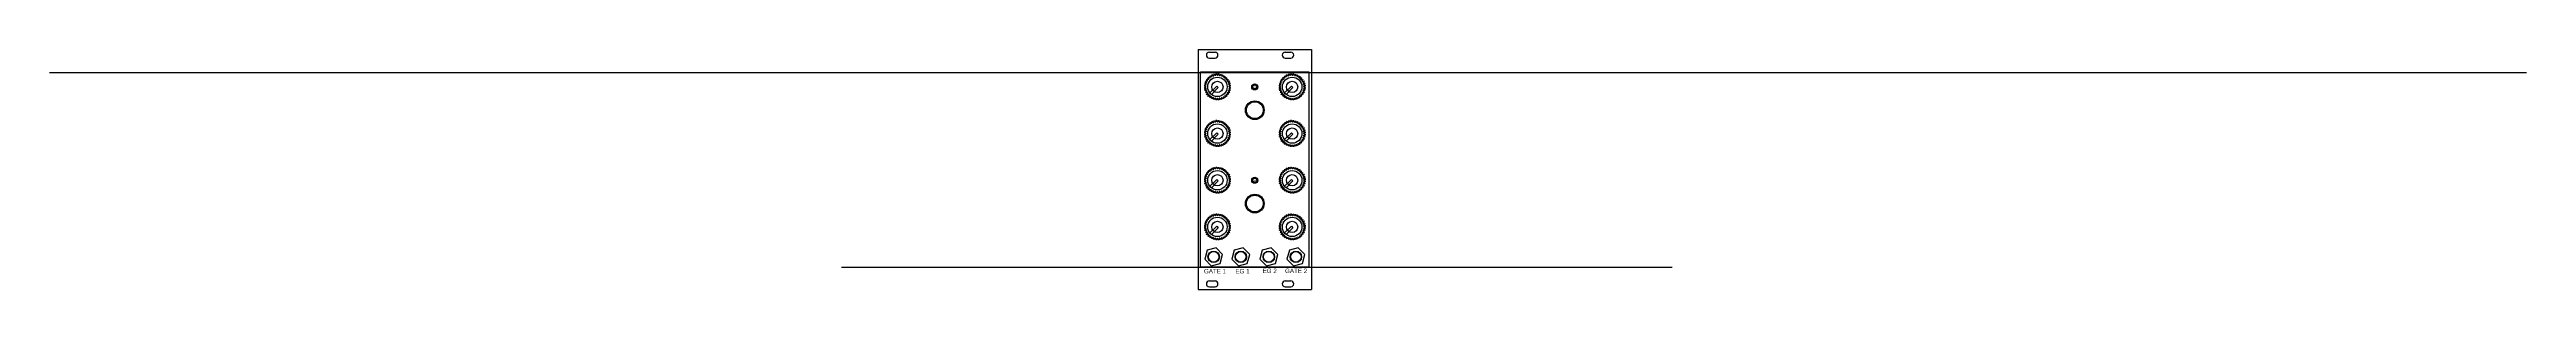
# Model space of a CAD drawing. Extents: x -615 to 711, y 0 to 128.
import ezdxf

# ---------------------------------------------------------------- set-up
doc = ezdxf.new("R2010")
doc.units = 0
for name, color, linetype in [('CONSTRUCTION', 7, 'CONTINUOUS'), ('DXF_EG_PANEL_1_0_MODEL_DX0', 7, 'CONTINUOUS'), ('DXF_EG_PANEL_1_0_MODEL_DXF', 7, 'CONTINUOUS'), ('LAYER1', 7, 'CONTINUOUS')]:
    doc.layers.add(name, color=color, linetype=linetype)
doc.styles.add('TEXT597590', font='txt', dxfattribs={"height": 0.2})
doc.styles.add('TEXT597593', font='txt', dxfattribs={"height": 0.2})
doc.styles.add('TEXT597596', font='txt', dxfattribs={"height": 0.2})
doc.styles.add('TEXT597599', font='txt', dxfattribs={"height": 0.2})

msp = doc.modelspace()

# ---------------------------------------------------------------- linework, layer by layer
at = {"layer": 'CONSTRUCTION', "color": 6}
for p, q in [((-614.8, 116.2), (710.9, 116.2)), ((-191, 12), (253.7, 12))]:
    msp.add_line(p, q, dxfattribs=at)
at = {"layer": 'DXF_EG_PANEL_1_0_MODEL_DX0', "color": 178}
for p, q in [((0, 128.5), (0, 0)), ((46.6, 127.1), (49.6, 127.1)), ((46.6, 123.9), (49.6, 123.9)), ((60.6, 128.5), (60.6, 0)), ((46.6, 4.6), (49.6, 4.6)), ((46.6, 1.4), (49.6, 1.4))]:
    msp.add_line(p, q, dxfattribs=at)
for centre, radius in [((30.3, 108.5), 1.65), ((30.3, 96), 5), ((30.3, 58.5), 1.65)]:
    msp.add_circle(centre, radius, dxfattribs=at)
at = {"layer": 'DXF_EG_PANEL_1_0_MODEL_DX0', "color": 1}
for centre, radius in [((30.3, 108.5), 1.5), ((30.3, 96), 4.5), ((30.3, 58.5), 1.5), ((30.3, 46), 4.5)]:
    msp.add_circle(centre, radius, dxfattribs=at)
at = {"layer": 'DXF_EG_PANEL_1_0_MODEL_DX0', "color": 18}
msp.add_circle((30.3, 46), 5, dxfattribs=at)
at = {"layer": 'DXF_EG_PANEL_1_0_MODEL_DX0', "color": 178}
for centre, start, end in [((46.6, 125.5), 90, 270), ((49.6, 125.5), 270, 90), ((46.6, 3), 90, 270), ((49.6, 3), 270, 90)]:
    msp.add_arc(centre, 1.6, start, end, dxfattribs=at)
at = {"layer": 'DXF_EG_PANEL_1_0_MODEL_DXF', "color": 178}
for p, q in [((0, 128.5), (60.6, 128.5)), ((6, 127.1), (9, 127.1)), ((6, 123.9), (9, 123.9)), ((0, 0), (60.6, 0)), ((6, 4.6), (9, 4.6)), ((6, 1.4), (9, 1.4))]:
    msp.add_line(p, q, dxfattribs=at)
for centre, start, end in [((6, 125.5), 90, 270), ((9, 125.5), 270, 90), ((6, 3), 90, 270), ((9, 3), 270, 90)]:
    msp.add_arc(centre, 1.6, start, end, dxfattribs=at)
at = {"layer": 'LAYER1', "color": 7}
for p, q in [((1.3, 116.5), (59.3, 116.5)), ((1.3, 12), (1.3, 116.5)), ((30.3, 108.6), (30.3, 108.4)), ((59.3, 116.5), (59.3, 12)), ((30.3, 58.6), (30.3, 58.4)), ((0, 12), (1.3, 12)), ((59.3, 12), (1.3, 12))]:
    msp.add_line(p, q, dxfattribs=at)
at = {"layer": 'LAYER1', "color": 178}
for p, q in [((3.4, 109.4), (3.4, 108.8)), ((3.4, 109.4), (3.4, 108.8)), ((3.4, 108.2), (3.4, 107.6)), ((3.4, 108.2), (3.4, 107.6)), ((3.7, 110.6), (3.6, 110)), ((3.7, 110.6), (3.6, 110)), ((3.7, 106.4), (3.6, 107)), ((3.7, 106.4), (3.6, 107)), ((4.2, 111.7), (3.9, 111.2)), ((4.2, 111.7), (3.9, 111.2)), ((4.8, 112.7), (4.5, 112.2)), ((4.8, 112.7), (4.5, 112.2)), ((5.6, 113.6), (5.2, 113.2)), ((5.6, 113.6), (5.2, 113.2)), ((6.6, 114.3), (6.1, 114)), ((6.6, 114.3), (6.1, 114)), ((9.9, 108.9), (6.2, 105.3)), ((7.6, 114.9), (7.1, 114.6)), ((7.6, 114.9), (7.1, 114.6)), ((10.7, 108.1), (7.1, 104.4)), ((8.8, 115.2), (8.2, 115.1)), ((8.8, 115.2), (8.2, 115.1)), ((10, 115.4), (9.4, 115.4)), ((10, 115.4), (9.4, 115.4)), ((9.9, 108.9), (10.7, 108.1)), ((10.6, 115.4), (11.2, 115.4)), ((10.6, 115.4), (11.2, 115.4)), ((11.8, 115.2), (12.4, 115.1)), ((11.8, 115.2), (12.4, 115.1)), ((13, 114.9), (13.5, 114.6)), ((13, 114.9), (13.5, 114.6)), ((14, 114.3), (14.5, 114)), ((14, 114.3), (14.5, 114)), ((15, 113.6), (15.4, 113.2)), ((15, 113.6), (15.4, 113.2)), ((15.8, 112.7), (16.1, 112.2)), ((15.8, 112.7), (16.1, 112.2)), ((16.4, 111.7), (16.7, 111.2)), ((16.4, 111.7), (16.7, 111.2)), ((16.9, 110.6), (17, 110)), ((16.9, 110.6), (17, 110)), ((17, 107), (16.9, 106.4)), ((17, 107), (16.9, 106.4)), ((17.2, 109.4), (17.2, 108.8)), ((17.2, 109.4), (17.2, 108.8)), ((17.2, 108.2), (17.2, 107.6)), ((17.2, 108.2), (17.2, 107.6)), ((43.4, 109.4), (43.4, 108.8)), ((43.4, 109.4), (43.4, 108.8)), ((43.4, 108.2), (43.4, 107.6)), ((43.4, 108.2), (43.4, 107.6)), ((43.7, 110.6), (43.6, 110)), ((43.7, 110.6), (43.6, 110)), ((43.7, 106.4), (43.6, 107)), ((43.7, 106.4), (43.6, 107)), ((44.2, 111.7), (43.9, 111.2)), ((44.2, 111.7), (43.9, 111.2)), ((44.8, 112.7), (44.5, 112.2)), ((44.8, 112.7), (44.5, 112.2)), ((45.6, 113.6), (45.2, 113.2)), ((45.6, 113.6), (45.2, 113.2)), ((46.6, 114.3), (46.1, 114)), ((46.6, 114.3), (46.1, 114)), ((49.9, 108.9), (46.2, 105.3)), ((47.6, 114.9), (47.1, 114.6)), ((47.6, 114.9), (47.1, 114.6)), ((50.7, 108.1), (47.1, 104.4)), ((48.8, 115.2), (48.2, 115.1)), ((48.8, 115.2), (48.2, 115.1)), ((50, 115.4), (49.4, 115.4)), ((50, 115.4), (49.4, 115.4)), ((49.9, 108.9), (50.7, 108.1)), ((50.6, 115.4), (51.2, 115.4)), ((50.6, 115.4), (51.2, 115.4)), ((51.8, 115.2), (52.4, 115.1)), ((51.8, 115.2), (52.4, 115.1)), ((53, 114.9), (53.5, 114.6)), ((53, 114.9), (53.5, 114.6)), ((54, 114.3), (54.5, 114)), ((54, 114.3), (54.5, 114)), ((55, 113.6), (55.4, 113.2)), ((55, 113.6), (55.4, 113.2)), ((55.8, 112.7), (56.1, 112.2)), ((55.8, 112.7), (56.1, 112.2)), ((56.4, 111.7), (56.7, 111.2)), ((56.4, 111.7), (56.7, 111.2)), ((56.9, 110.6), (57, 110)), ((56.9, 110.6), (57, 110)), ((57, 107), (56.9, 106.4)), ((57, 107), (56.9, 106.4)), ((57.2, 109.4), (57.2, 108.8)), ((57.2, 109.4), (57.2, 108.8)), ((57.2, 108.2), (57.2, 107.6)), ((57.2, 108.2), (57.2, 107.6)), ((3.9, 105.8), (4.2, 105.3)), ((3.9, 105.8), (4.2, 105.3)), ((4.8, 104.3), (4.5, 104.8)), ((4.8, 104.3), (4.5, 104.8)), ((5.6, 103.4), (5.2, 103.8)), ((5.6, 103.4), (5.2, 103.8)), ((6.6, 102.7), (6.1, 103)), ((6.6, 102.7), (6.1, 103)), ((7.6, 102.1), (7.1, 102.4)), ((7.6, 102.1), (7.1, 102.4)), ((8.8, 101.8), (8.2, 101.9)), ((8.8, 101.8), (8.2, 101.9)), ((10, 101.6), (9.4, 101.6)), ((10, 101.6), (9.4, 101.6)), ((11.2, 101.6), (10.6, 101.6)), ((11.2, 101.6), (10.6, 101.6)), ((12.4, 101.9), (11.8, 101.8)), ((12.4, 101.9), (11.8, 101.8)), ((13.5, 102.4), (13, 102.1)), ((13.5, 102.4), (13, 102.1)), ((14.5, 103), (14, 102.7)), ((14.5, 103), (14, 102.7)), ((15.4, 103.8), (15, 103.4)), ((15.4, 103.8), (15, 103.4)), ((16.1, 104.8), (15.8, 104.3)), ((16.1, 104.8), (15.8, 104.3)), ((16.7, 105.8), (16.4, 105.3)), ((16.7, 105.8), (16.4, 105.3)), ((43.9, 105.8), (44.2, 105.3)), ((43.9, 105.8), (44.2, 105.3)), ((44.8, 104.3), (44.5, 104.8)), ((44.8, 104.3), (44.5, 104.8)), ((45.6, 103.4), (45.2, 103.8)), ((45.6, 103.4), (45.2, 103.8)), ((46.6, 102.7), (46.1, 103)), ((46.6, 102.7), (46.1, 103)), ((47.6, 102.1), (47.1, 102.4)), ((47.6, 102.1), (47.1, 102.4)), ((48.8, 101.8), (48.2, 101.9)), ((48.8, 101.8), (48.2, 101.9)), ((50, 101.6), (49.4, 101.6)), ((50, 101.6), (49.4, 101.6)), ((51.2, 101.6), (50.6, 101.6)), ((51.2, 101.6), (50.6, 101.6)), ((52.4, 101.9), (51.8, 101.8)), ((52.4, 101.9), (51.8, 101.8)), ((53.5, 102.4), (53, 102.1)), ((53.5, 102.4), (53, 102.1)), ((54.5, 103), (54, 102.7)), ((54.5, 103), (54, 102.7)), ((55.4, 103.8), (55, 103.4)), ((55.4, 103.8), (55, 103.4)), ((56.1, 104.8), (55.8, 104.3)), ((56.1, 104.8), (55.8, 104.3)), ((56.7, 105.8), (56.4, 105.3)), ((56.7, 105.8), (56.4, 105.3)), ((3.4, 84.4), (3.4, 83.8)), ((3.4, 84.4), (3.4, 83.8)), ((3.4, 83.2), (3.4, 82.6)), ((3.4, 83.2), (3.4, 82.6)), ((3.7, 85.6), (3.6, 85)), ((3.7, 85.6), (3.6, 85)), ((3.7, 81.4), (3.6, 82)), ((3.7, 81.4), (3.6, 82)), ((4.2, 86.7), (3.9, 86.2)), ((4.2, 86.7), (3.9, 86.2)), ((3.9, 80.8), (4.2, 80.3)), ((3.9, 80.8), (4.2, 80.3)), ((4.8, 87.7), (4.5, 87.2)), ((4.8, 87.7), (4.5, 87.2)), ((4.8, 79.3), (4.5, 79.8)), ((4.8, 79.3), (4.5, 79.8)), ((5.6, 88.6), (5.2, 88.2)), ((5.6, 88.6), (5.2, 88.2)), ((6.6, 89.3), (6.1, 89)), ((6.6, 89.3), (6.1, 89)), ((9.9, 83.9), (6.2, 80.3)), ((7.6, 89.9), (7.1, 89.6)), ((7.6, 89.9), (7.1, 89.6)), ((10.7, 83.1), (7.1, 79.4)), ((8.8, 90.2), (8.2, 90.1)), ((8.8, 90.2), (8.2, 90.1)), ((10, 90.4), (9.4, 90.4)), ((10, 90.4), (9.4, 90.4)), ((9.9, 83.9), (10.7, 83.1)), ((10.6, 90.4), (11.2, 90.4)), ((10.6, 90.4), (11.2, 90.4)), ((11.8, 90.2), (12.4, 90.1)), ((11.8, 90.2), (12.4, 90.1)), ((13, 89.9), (13.5, 89.6)), ((13, 89.9), (13.5, 89.6)), ((14, 89.3), (14.5, 89)), ((14, 89.3), (14.5, 89)), ((15, 88.6), (15.4, 88.2)), ((15, 88.6), (15.4, 88.2)), ((15.8, 87.7), (16.1, 87.2)), ((15.8, 87.7), (16.1, 87.2)), ((16.1, 79.8), (15.8, 79.3)), ((16.1, 79.8), (15.8, 79.3)), ((16.4, 86.7), (16.7, 86.2)), ((16.4, 86.7), (16.7, 86.2)), ((16.7, 80.8), (16.4, 80.3)), ((16.7, 80.8), (16.4, 80.3)), ((16.9, 85.6), (17, 85)), ((16.9, 85.6), (17, 85)), ((17, 82), (16.9, 81.4)), ((17, 82), (16.9, 81.4)), ((17.2, 84.4), (17.2, 83.8)), ((17.2, 84.4), (17.2, 83.8)), ((17.2, 83.2), (17.2, 82.6)), ((17.2, 83.2), (17.2, 82.6)), ((43.4, 84.4), (43.4, 83.8)), ((43.4, 84.4), (43.4, 83.8)), ((43.4, 83.2), (43.4, 82.6)), ((43.4, 83.2), (43.4, 82.6)), ((43.7, 85.6), (43.6, 85)), ((43.7, 85.6), (43.6, 85)), ((43.7, 81.4), (43.6, 82)), ((43.7, 81.4), (43.6, 82)), ((44.2, 86.7), (43.9, 86.2)), ((44.2, 86.7), (43.9, 86.2)), ((43.9, 80.8), (44.2, 80.3)), ((43.9, 80.8), (44.2, 80.3)), ((44.8, 87.7), (44.5, 87.2)), ((44.8, 87.7), (44.5, 87.2)), ((44.8, 79.3), (44.5, 79.8)), ((44.8, 79.3), (44.5, 79.8)), ((45.6, 88.6), (45.2, 88.2)), ((45.6, 88.6), (45.2, 88.2)), ((46.6, 89.3), (46.1, 89)), ((46.6, 89.3), (46.1, 89)), ((49.9, 83.9), (46.2, 80.3)), ((47.6, 89.9), (47.1, 89.6)), ((47.6, 89.9), (47.1, 89.6)), ((50.7, 83.1), (47.1, 79.4)), ((48.8, 90.2), (48.2, 90.1)), ((48.8, 90.2), (48.2, 90.1)), ((50, 90.4), (49.4, 90.4)), ((50, 90.4), (49.4, 90.4)), ((49.9, 83.9), (50.7, 83.1)), ((50.6, 90.4), (51.2, 90.4)), ((50.6, 90.4), (51.2, 90.4)), ((51.8, 90.2), (52.4, 90.1)), ((51.8, 90.2), (52.4, 90.1)), ((53, 89.9), (53.5, 89.6)), ((53, 89.9), (53.5, 89.6)), ((54, 89.3), (54.5, 89)), ((54, 89.3), (54.5, 89)), ((55, 88.6), (55.4, 88.2)), ((55, 88.6), (55.4, 88.2)), ((55.8, 87.7), (56.1, 87.2)), ((55.8, 87.7), (56.1, 87.2)), ((56.1, 79.8), (55.8, 79.3)), ((56.1, 79.8), (55.8, 79.3)), ((56.4, 86.7), (56.7, 86.2)), ((56.4, 86.7), (56.7, 86.2)), ((56.7, 80.8), (56.4, 80.3)), ((56.7, 80.8), (56.4, 80.3)), ((56.9, 85.6), (57, 85)), ((56.9, 85.6), (57, 85)), ((57, 82), (56.9, 81.4)), ((57, 82), (56.9, 81.4)), ((57.2, 84.4), (57.2, 83.8)), ((57.2, 84.4), (57.2, 83.8)), ((57.2, 83.2), (57.2, 82.6)), ((57.2, 83.2), (57.2, 82.6)), ((5.6, 78.4), (5.2, 78.8)), ((5.6, 78.4), (5.2, 78.8)), ((6.6, 77.7), (6.1, 78)), ((6.6, 77.7), (6.1, 78)), ((7.6, 77.1), (7.1, 77.4)), ((7.6, 77.1), (7.1, 77.4)), ((8.8, 76.8), (8.2, 76.9)), ((8.8, 76.8), (8.2, 76.9)), ((10, 76.6), (9.4, 76.6)), ((10, 76.6), (9.4, 76.6)), ((11.2, 76.6), (10.6, 76.6)), ((11.2, 76.6), (10.6, 76.6)), ((12.4, 76.9), (11.8, 76.8)), ((12.4, 76.9), (11.8, 76.8)), ((13.5, 77.4), (13, 77.1)), ((13.5, 77.4), (13, 77.1)), ((14.5, 78), (14, 77.7)), ((14.5, 78), (14, 77.7)), ((15.4, 78.8), (15, 78.4)), ((15.4, 78.8), (15, 78.4)), ((45.6, 78.4), (45.2, 78.8)), ((45.6, 78.4), (45.2, 78.8)), ((46.6, 77.7), (46.1, 78)), ((46.6, 77.7), (46.1, 78)), ((47.6, 77.1), (47.1, 77.4)), ((47.6, 77.1), (47.1, 77.4)), ((48.8, 76.8), (48.2, 76.9)), ((48.8, 76.8), (48.2, 76.9)), ((50, 76.6), (49.4, 76.6)), ((50, 76.6), (49.4, 76.6)), ((51.2, 76.6), (50.6, 76.6)), ((51.2, 76.6), (50.6, 76.6)), ((52.4, 76.9), (51.8, 76.8)), ((52.4, 76.9), (51.8, 76.8)), ((53.5, 77.4), (53, 77.1)), ((53.5, 77.4), (53, 77.1)), ((54.5, 78), (54, 77.7)), ((54.5, 78), (54, 77.7)), ((55.4, 78.8), (55, 78.4)), ((55.4, 78.8), (55, 78.4)), ((3.4, 59.4), (3.4, 58.8)), ((3.4, 59.4), (3.4, 58.8)), ((3.4, 58.2), (3.4, 57.6)), ((3.4, 58.2), (3.4, 57.6)), ((3.7, 60.6), (3.6, 60)), ((3.7, 60.6), (3.6, 60)), ((3.7, 56.4), (3.6, 57)), ((3.7, 56.4), (3.6, 57)), ((4.2, 61.7), (3.9, 61.2)), ((4.2, 61.7), (3.9, 61.2)), ((3.9, 55.8), (4.2, 55.3)), ((3.9, 55.8), (4.2, 55.3)), ((4.8, 62.7), (4.5, 62.2)), ((4.8, 62.7), (4.5, 62.2)), ((4.8, 54.3), (4.5, 54.8)), ((4.8, 54.3), (4.5, 54.8)), ((5.6, 63.6), (5.2, 63.2)), ((5.6, 63.6), (5.2, 63.2)), ((5.6, 53.4), (5.2, 53.8)), ((5.6, 53.4), (5.2, 53.8)), ((6.6, 64.3), (6.1, 64)), ((6.6, 64.3), (6.1, 64)), ((9.9, 58.9), (6.2, 55.3)), ((7.6, 64.9), (7.1, 64.6)), ((7.6, 64.9), (7.1, 64.6)), ((10.7, 58.1), (7.1, 54.4)), ((8.8, 65.2), (8.2, 65.1)), ((8.8, 65.2), (8.2, 65.1)), ((10, 65.4), (9.4, 65.4)), ((10, 65.4), (9.4, 65.4)), ((9.9, 58.9), (10.7, 58.1)), ((10.6, 65.4), (11.2, 65.4)), ((10.6, 65.4), (11.2, 65.4)), ((11.8, 65.2), (12.4, 65.1)), ((11.8, 65.2), (12.4, 65.1)), ((13, 64.9), (13.5, 64.6)), ((13, 64.9), (13.5, 64.6)), ((14, 64.3), (14.5, 64)), ((14, 64.3), (14.5, 64)), ((15, 63.6), (15.4, 63.2)), ((15, 63.6), (15.4, 63.2)), ((15.4, 53.8), (15, 53.4)), ((15.4, 53.8), (15, 53.4)), ((15.8, 62.7), (16.1, 62.2)), ((15.8, 62.7), (16.1, 62.2)), ((16.1, 54.8), (15.8, 54.3)), ((16.1, 54.8), (15.8, 54.3)), ((16.4, 61.7), (16.7, 61.2)), ((16.4, 61.7), (16.7, 61.2)), ((16.7, 55.8), (16.4, 55.3)), ((16.7, 55.8), (16.4, 55.3)), ((16.9, 60.6), (17, 60)), ((16.9, 60.6), (17, 60)), ((17, 57), (16.9, 56.4)), ((17, 57), (16.9, 56.4)), ((17.2, 59.4), (17.2, 58.8)), ((17.2, 59.4), (17.2, 58.8)), ((17.2, 58.2), (17.2, 57.6)), ((17.2, 58.2), (17.2, 57.6)), ((43.4, 59.4), (43.4, 58.8)), ((43.4, 59.4), (43.4, 58.8)), ((43.4, 58.2), (43.4, 57.6)), ((43.4, 58.2), (43.4, 57.6)), ((43.7, 60.6), (43.6, 60)), ((43.7, 60.6), (43.6, 60)), ((43.7, 56.4), (43.6, 57)), ((43.7, 56.4), (43.6, 57)), ((44.2, 61.7), (43.9, 61.2)), ((44.2, 61.7), (43.9, 61.2)), ((43.9, 55.8), (44.2, 55.3)), ((43.9, 55.8), (44.2, 55.3)), ((44.8, 62.7), (44.5, 62.2)), ((44.8, 62.7), (44.5, 62.2)), ((44.8, 54.3), (44.5, 54.8)), ((44.8, 54.3), (44.5, 54.8)), ((45.6, 63.6), (45.2, 63.2)), ((45.6, 63.6), (45.2, 63.2)), ((45.6, 53.4), (45.2, 53.8)), ((45.6, 53.4), (45.2, 53.8)), ((46.6, 64.3), (46.1, 64)), ((46.6, 64.3), (46.1, 64)), ((49.9, 58.9), (46.2, 55.3)), ((47.6, 64.9), (47.1, 64.6)), ((47.6, 64.9), (47.1, 64.6)), ((50.7, 58.1), (47.1, 54.4)), ((48.8, 65.2), (48.2, 65.1)), ((48.8, 65.2), (48.2, 65.1)), ((50, 65.4), (49.4, 65.4)), ((50, 65.4), (49.4, 65.4)), ((49.9, 58.9), (50.7, 58.1)), ((50.6, 65.4), (51.2, 65.4)), ((50.6, 65.4), (51.2, 65.4)), ((51.8, 65.2), (52.4, 65.1)), ((51.8, 65.2), (52.4, 65.1)), ((53, 64.9), (53.5, 64.6)), ((53, 64.9), (53.5, 64.6)), ((54, 64.3), (54.5, 64)), ((54, 64.3), (54.5, 64)), ((55, 63.6), (55.4, 63.2)), ((55, 63.6), (55.4, 63.2)), ((55.4, 53.8), (55, 53.4)), ((55.4, 53.8), (55, 53.4)), ((55.8, 62.7), (56.1, 62.2)), ((55.8, 62.7), (56.1, 62.2)), ((56.1, 54.8), (55.8, 54.3)), ((56.1, 54.8), (55.8, 54.3)), ((56.4, 61.7), (56.7, 61.2)), ((56.4, 61.7), (56.7, 61.2)), ((56.7, 55.8), (56.4, 55.3)), ((56.7, 55.8), (56.4, 55.3)), ((56.9, 60.6), (57, 60)), ((56.9, 60.6), (57, 60)), ((57, 57), (56.9, 56.4)), ((57, 57), (56.9, 56.4)), ((57.2, 59.4), (57.2, 58.8)), ((57.2, 59.4), (57.2, 58.8)), ((57.2, 58.2), (57.2, 57.6)), ((57.2, 58.2), (57.2, 57.6)), ((6.6, 52.7), (6.1, 53)), ((6.6, 52.7), (6.1, 53)), ((7.6, 52.1), (7.1, 52.4)), ((7.6, 52.1), (7.1, 52.4)), ((7.6, 39.9), (7.1, 39.6)), ((7.6, 39.9), (7.1, 39.6)), ((8.8, 51.8), (8.2, 51.9)), ((8.8, 51.8), (8.2, 51.9)), ((8.8, 40.2), (8.2, 40.1)), ((8.8, 40.2), (8.2, 40.1)), ((10, 51.6), (9.4, 51.6)), ((10, 51.6), (9.4, 51.6)), ((10, 40.4), (9.4, 40.4)), ((10, 40.4), (9.4, 40.4)), ((11.2, 51.6), (10.6, 51.6)), ((11.2, 51.6), (10.6, 51.6)), ((10.6, 40.4), (11.2, 40.4)), ((10.6, 40.4), (11.2, 40.4)), ((12.4, 51.9), (11.8, 51.8)), ((12.4, 51.9), (11.8, 51.8)), ((11.8, 40.2), (12.4, 40.1)), ((11.8, 40.2), (12.4, 40.1)), ((13.5, 52.4), (13, 52.1)), ((13.5, 52.4), (13, 52.1)), ((13, 39.9), (13.5, 39.6)), ((13, 39.9), (13.5, 39.6)), ((14.5, 53), (14, 52.7)), ((14.5, 53), (14, 52.7)), ((46.6, 52.7), (46.1, 53)), ((46.6, 52.7), (46.1, 53)), ((47.6, 52.1), (47.1, 52.4)), ((47.6, 52.1), (47.1, 52.4)), ((47.6, 39.9), (47.1, 39.6)), ((47.6, 39.9), (47.1, 39.6)), ((48.8, 51.8), (48.2, 51.9)), ((48.8, 51.8), (48.2, 51.9)), ((48.8, 40.2), (48.2, 40.1)), ((48.8, 40.2), (48.2, 40.1)), ((50, 51.6), (49.4, 51.6)), ((50, 51.6), (49.4, 51.6)), ((50, 40.4), (49.4, 40.4)), ((50, 40.4), (49.4, 40.4)), ((51.2, 51.6), (50.6, 51.6)), ((51.2, 51.6), (50.6, 51.6)), ((50.6, 40.4), (51.2, 40.4)), ((50.6, 40.4), (51.2, 40.4)), ((52.4, 51.9), (51.8, 51.8)), ((52.4, 51.9), (51.8, 51.8)), ((51.8, 40.2), (52.4, 40.1)), ((51.8, 40.2), (52.4, 40.1)), ((53.5, 52.4), (53, 52.1)), ((53.5, 52.4), (53, 52.1)), ((53, 39.9), (53.5, 39.6)), ((53, 39.9), (53.5, 39.6)), ((54.5, 53), (54, 52.7)), ((54.5, 53), (54, 52.7)), ((3.4, 34.4), (3.4, 33.8)), ((3.4, 34.4), (3.4, 33.8)), ((3.4, 33.2), (3.4, 32.6)), ((3.4, 33.2), (3.4, 32.6)), ((3.7, 35.6), (3.6, 35)), ((3.7, 35.6), (3.6, 35)), ((3.7, 31.4), (3.6, 32)), ((3.7, 31.4), (3.6, 32)), ((4.2, 36.7), (3.9, 36.2)), ((4.2, 36.7), (3.9, 36.2)), ((3.9, 30.8), (4.2, 30.3)), ((3.9, 30.8), (4.2, 30.3)), ((4.8, 37.7), (4.5, 37.2)), ((4.8, 37.7), (4.5, 37.2)), ((4.8, 29.3), (4.5, 29.8)), ((4.8, 29.3), (4.5, 29.8)), ((5.6, 38.6), (5.2, 38.2)), ((5.6, 38.6), (5.2, 38.2)), ((5.6, 28.4), (5.2, 28.8)), ((5.6, 28.4), (5.2, 28.8)), ((6.6, 39.3), (6.1, 39)), ((6.6, 39.3), (6.1, 39)), ((6.6, 27.7), (6.1, 28)), ((6.6, 27.7), (6.1, 28)), ((9.9, 33.9), (6.2, 30.3)), ((10.7, 33.1), (7.1, 29.4)), ((7.6, 27.1), (7.1, 27.4)), ((7.6, 27.1), (7.1, 27.4)), ((8.8, 26.8), (8.2, 26.9)), ((8.8, 26.8), (8.2, 26.9)), ((10, 26.6), (9.4, 26.6)), ((10, 26.6), (9.4, 26.6)), ((9.9, 33.9), (10.7, 33.1)), ((11.2, 26.6), (10.6, 26.6)), ((11.2, 26.6), (10.6, 26.6)), ((12.4, 26.9), (11.8, 26.8)), ((12.4, 26.9), (11.8, 26.8)), ((13.5, 27.4), (13, 27.1)), ((13.5, 27.4), (13, 27.1)), ((14, 39.3), (14.5, 39)), ((14, 39.3), (14.5, 39)), ((14.5, 28), (14, 27.7)), ((14.5, 28), (14, 27.7)), ((15, 38.6), (15.4, 38.2)), ((15, 38.6), (15.4, 38.2)), ((15.4, 28.8), (15, 28.4)), ((15.4, 28.8), (15, 28.4)), ((15.8, 37.7), (16.1, 37.2)), ((15.8, 37.7), (16.1, 37.2)), ((16.1, 29.8), (15.8, 29.3)), ((16.1, 29.8), (15.8, 29.3)), ((16.4, 36.7), (16.7, 36.2)), ((16.4, 36.7), (16.7, 36.2)), ((16.7, 30.8), (16.4, 30.3)), ((16.7, 30.8), (16.4, 30.3)), ((16.9, 35.6), (17, 35)), ((16.9, 35.6), (17, 35)), ((17, 32), (16.9, 31.4)), ((17, 32), (16.9, 31.4)), ((17.2, 34.4), (17.2, 33.8)), ((17.2, 34.4), (17.2, 33.8)), ((17.2, 33.2), (17.2, 32.6)), ((17.2, 33.2), (17.2, 32.6)), ((43.4, 34.4), (43.4, 33.8)), ((43.4, 34.4), (43.4, 33.8)), ((43.4, 33.2), (43.4, 32.6)), ((43.4, 33.2), (43.4, 32.6)), ((43.7, 35.6), (43.6, 35)), ((43.7, 35.6), (43.6, 35)), ((43.7, 31.4), (43.6, 32)), ((43.7, 31.4), (43.6, 32)), ((44.2, 36.7), (43.9, 36.2)), ((44.2, 36.7), (43.9, 36.2)), ((43.9, 30.8), (44.2, 30.3)), ((43.9, 30.8), (44.2, 30.3)), ((44.8, 37.7), (44.5, 37.2)), ((44.8, 37.7), (44.5, 37.2)), ((44.8, 29.3), (44.5, 29.8)), ((44.8, 29.3), (44.5, 29.8)), ((45.6, 38.6), (45.2, 38.2)), ((45.6, 38.6), (45.2, 38.2)), ((45.6, 28.4), (45.2, 28.8)), ((45.6, 28.4), (45.2, 28.8)), ((46.6, 39.3), (46.1, 39)), ((46.6, 39.3), (46.1, 39)), ((46.6, 27.7), (46.1, 28)), ((46.6, 27.7), (46.1, 28)), ((49.9, 33.9), (46.2, 30.3)), ((50.7, 33.1), (47.1, 29.4)), ((47.6, 27.1), (47.1, 27.4)), ((47.6, 27.1), (47.1, 27.4)), ((48.8, 26.8), (48.2, 26.9)), ((48.8, 26.8), (48.2, 26.9)), ((50, 26.6), (49.4, 26.6)), ((50, 26.6), (49.4, 26.6)), ((49.9, 33.9), (50.7, 33.1)), ((51.2, 26.6), (50.6, 26.6)), ((51.2, 26.6), (50.6, 26.6)), ((52.4, 26.9), (51.8, 26.8)), ((52.4, 26.9), (51.8, 26.8)), ((53.5, 27.4), (53, 27.1)), ((53.5, 27.4), (53, 27.1)), ((54, 39.3), (54.5, 39)), ((54, 39.3), (54.5, 39)), ((54.5, 28), (54, 27.7)), ((54.5, 28), (54, 27.7)), ((55, 38.6), (55.4, 38.2)), ((55, 38.6), (55.4, 38.2)), ((55.4, 28.8), (55, 28.4)), ((55.4, 28.8), (55, 28.4)), ((55.8, 37.7), (56.1, 37.2)), ((55.8, 37.7), (56.1, 37.2)), ((56.1, 29.8), (55.8, 29.3)), ((56.1, 29.8), (55.8, 29.3)), ((56.4, 36.7), (56.7, 36.2)), ((56.4, 36.7), (56.7, 36.2)), ((56.7, 30.8), (56.4, 30.3)), ((56.7, 30.8), (56.4, 30.3)), ((56.9, 35.6), (57, 35)), ((56.9, 35.6), (57, 35)), ((57, 32), (56.9, 31.4)), ((57, 32), (56.9, 31.4)), ((57.2, 34.4), (57.2, 33.8)), ((57.2, 34.4), (57.2, 33.8)), ((57.2, 33.2), (57.2, 32.6)), ((57.2, 33.2), (57.2, 32.6)), ((4.8, 21), (3.5, 16.2)), ((3.5, 16.2), (7, 12.7)), ((9.6, 22.3), (4.8, 21)), ((7, 12.7), (11.8, 14)), ((13.1, 18.8), (9.6, 22.3)), ((11.8, 14), (13.1, 18.8)), ((19.3, 21), (18, 16.2)), ((18, 16.2), (21.5, 12.7)), ((24.1, 22.3), (19.3, 21)), ((21.5, 12.7), (26.3, 14)), ((27.6, 18.8), (24.1, 22.3)), ((26.3, 14), (27.6, 18.8)), ((34.3, 21), (33, 16.2)), ((33, 16.2), (36.5, 12.7)), ((39.1, 22.3), (34.3, 21)), ((36.5, 12.7), (41.3, 14)), ((42.6, 18.8), (39.1, 22.3)), ((41.3, 14), (42.6, 18.8)), ((48.8, 21), (47.5, 16.2)), ((47.5, 16.2), (51, 12.7)), ((53.6, 22.3), (48.8, 21)), ((51, 12.7), (55.8, 14)), ((57.1, 18.8), (53.6, 22.3)), ((55.8, 14), (57.1, 18.8))]:
    msp.add_line(p, q, dxfattribs=at)
for points in [[(4.2, 109.6, 0), (4.2, 109.5, 0), (4.1, 109.5, 0), (4.1, 109.4, 0), (4, 109.4, 0), (3.8, 109.4, 0), (3.7, 109.4, 0), (3.6, 109.4, 0), (3.4, 109.4, 0)], [(3.9, 109.6, 0), (3.9, 109.6, 0), (3.9, 109.5, 0), (3.8, 109.5, 0), (3.8, 109.4, 0), (3.7, 109.4, 0), (3.6, 109.4, 0), (3.5, 109.4, 0), (3.4, 109.4, 0)], [(4.2, 109.6, 0), (4.2, 109.5, 0), (4.1, 109.5, 0), (4.1, 109.4, 0), (4, 109.4, 0), (3.8, 109.4, 0), (3.7, 109.4, 0), (3.6, 109.4, 0), (3.4, 109.4, 0)], [(3.9, 109.6, 0), (3.9, 109.6, 0), (3.9, 109.5, 0), (3.8, 109.5, 0), (3.8, 109.4, 0), (3.7, 109.4, 0), (3.6, 109.4, 0), (3.5, 109.4, 0), (3.4, 109.4, 0)], [(4.1, 108.5, 0), (4.1, 108.6, 0), (4.1, 108.6, 0), (4, 108.7, 0), (3.9, 108.7, 0), (3.8, 108.8, 0), (3.7, 108.8, 0), (3.5, 108.8, 0), (3.4, 108.8, 0)], [(3.8, 108.5, 0), (3.8, 108.6, 0), (3.8, 108.6, 0), (3.8, 108.7, 0), (3.7, 108.7, 0), (3.6, 108.8, 0), (3.6, 108.8, 0), (3.5, 108.8, 0), (3.4, 108.8, 0)], [(4.1, 108.5, 0), (4.1, 108.6, 0), (4.1, 108.6, 0), (4, 108.7, 0), (3.9, 108.7, 0), (3.8, 108.8, 0), (3.7, 108.8, 0), (3.5, 108.8, 0), (3.4, 108.8, 0)], [(3.8, 108.5, 0), (3.8, 108.6, 0), (3.8, 108.6, 0), (3.8, 108.7, 0), (3.7, 108.7, 0), (3.6, 108.8, 0), (3.6, 108.8, 0), (3.5, 108.8, 0), (3.4, 108.8, 0)], [(4.1, 108.5, 0), (4.1, 108.4, 0), (4.1, 108.4, 0), (4, 108.3, 0), (3.9, 108.3, 0), (3.8, 108.2, 0), (3.7, 108.2, 0), (3.5, 108.2, 0), (3.4, 108.2, 0)], [(3.8, 108.5, 0), (3.8, 108.4, 0), (3.8, 108.4, 0), (3.8, 108.3, 0), (3.7, 108.3, 0), (3.6, 108.2, 0), (3.6, 108.2, 0), (3.5, 108.2, 0), (3.4, 108.2, 0)], [(4.1, 108.5, 0), (4.1, 108.4, 0), (4.1, 108.4, 0), (4, 108.3, 0), (3.9, 108.3, 0), (3.8, 108.2, 0), (3.7, 108.2, 0), (3.5, 108.2, 0), (3.4, 108.2, 0)], [(3.8, 108.5, 0), (3.8, 108.4, 0), (3.8, 108.4, 0), (3.8, 108.3, 0), (3.7, 108.3, 0), (3.6, 108.2, 0), (3.6, 108.2, 0), (3.5, 108.2, 0), (3.4, 108.2, 0)], [(4.2, 107.4, 0), (4.2, 107.5, 0), (4.1, 107.5, 0), (4.1, 107.6, 0), (4, 107.6, 0), (3.8, 107.6, 0), (3.7, 107.6, 0), (3.6, 107.6, 0), (3.4, 107.6, 0)], [(3.9, 107.4, 0), (3.9, 107.4, 0), (3.9, 107.5, 0), (3.8, 107.5, 0), (3.8, 107.6, 0), (3.7, 107.6, 0), (3.6, 107.6, 0), (3.5, 107.6, 0), (3.4, 107.6, 0)], [(4.2, 107.4, 0), (4.2, 107.5, 0), (4.1, 107.5, 0), (4.1, 107.6, 0), (4, 107.6, 0), (3.8, 107.6, 0), (3.7, 107.6, 0), (3.6, 107.6, 0), (3.4, 107.6, 0)], [(3.9, 107.4, 0), (3.9, 107.4, 0), (3.9, 107.5, 0), (3.8, 107.5, 0), (3.8, 107.6, 0), (3.7, 107.6, 0), (3.6, 107.6, 0), (3.5, 107.6, 0), (3.4, 107.6, 0)], [(4.2, 109.6, 0), (4.2, 109.6, 0), (4.2, 109.7, 0), (4.1, 109.8, 0), (4, 109.8, 0), (3.9, 109.9, 0), (3.8, 110, 0), (3.7, 110, 0), (3.6, 110, 0)], [(3.9, 109.6, 0), (4, 109.7, 0), (3.9, 109.7, 0), (3.9, 109.8, 0), (3.9, 109.9, 0), (3.8, 109.9, 0), (3.7, 110, 0), (3.6, 110, 0), (3.6, 110, 0)], [(4.2, 109.6, 0), (4.2, 109.6, 0), (4.2, 109.7, 0), (4.1, 109.8, 0), (4, 109.8, 0), (3.9, 109.9, 0), (3.8, 110, 0), (3.7, 110, 0), (3.6, 110, 0)], [(3.9, 109.6, 0), (4, 109.7, 0), (3.9, 109.7, 0), (3.9, 109.8, 0), (3.9, 109.9, 0), (3.8, 109.9, 0), (3.7, 110, 0), (3.6, 110, 0), (3.6, 110, 0)], [(4.2, 107.4, 0), (4.2, 107.4, 0), (4.2, 107.3, 0), (4.1, 107.2, 0), (4, 107.2, 0), (3.9, 107.1, 0), (3.8, 107, 0), (3.7, 107, 0), (3.6, 107, 0)], [(3.9, 107.4, 0), (4, 107.3, 0), (3.9, 107.3, 0), (3.9, 107.2, 0), (3.9, 107.1, 0), (3.8, 107.1, 0), (3.7, 107, 0), (3.6, 107, 0), (3.6, 107, 0)], [(4.2, 107.4, 0), (4.2, 107.4, 0), (4.2, 107.3, 0), (4.1, 107.2, 0), (4, 107.2, 0), (3.9, 107.1, 0), (3.8, 107, 0), (3.7, 107, 0), (3.6, 107, 0)], [(3.9, 107.4, 0), (4, 107.3, 0), (3.9, 107.3, 0), (3.9, 107.2, 0), (3.9, 107.1, 0), (3.8, 107.1, 0), (3.7, 107, 0), (3.6, 107, 0), (3.6, 107, 0)], [(4.2, 110.7, 0), (4.2, 110.7, 0), (4.2, 110.6, 0), (4.1, 110.6, 0), (4, 110.5, 0), (4, 110.5, 0), (3.9, 110.5, 0), (3.8, 110.5, 0), (3.7, 110.6, 0)], [(4.2, 110.7, 0), (4.2, 110.7, 0), (4.2, 110.6, 0), (4.1, 110.6, 0), (4, 110.5, 0), (4, 110.5, 0), (3.9, 110.5, 0), (3.8, 110.5, 0), (3.7, 110.6, 0)], [(4.5, 110.6, 0), (4.4, 110.6, 0), (4.4, 110.5, 0), (4.3, 110.5, 0), (4.2, 110.5, 0), (4.1, 110.5, 0), (4, 110.5, 0), (3.8, 110.5, 0), (3.7, 110.6, 0)], [(4.5, 110.6, 0), (4.4, 110.6, 0), (4.4, 110.5, 0), (4.3, 110.5, 0), (4.2, 110.5, 0), (4.1, 110.5, 0), (4, 110.5, 0), (3.8, 110.5, 0), (3.7, 110.6, 0)], [(4.5, 106.4, 0), (4.4, 106.4, 0), (4.4, 106.5, 0), (4.3, 106.5, 0), (4.2, 106.5, 0), (4.1, 106.5, 0), (4, 106.5, 0), (3.8, 106.5, 0), (3.7, 106.4, 0)], [(4.2, 106.3, 0), (4.2, 106.3, 0), (4.2, 106.4, 0), (4.1, 106.4, 0), (4, 106.5, 0), (4, 106.5, 0), (3.9, 106.5, 0), (3.8, 106.5, 0), (3.7, 106.4, 0)], [(4.5, 106.4, 0), (4.4, 106.4, 0), (4.4, 106.5, 0), (4.3, 106.5, 0), (4.2, 106.5, 0), (4.1, 106.5, 0), (4, 106.5, 0), (3.8, 106.5, 0), (3.7, 106.4, 0)], [(4.2, 106.3, 0), (4.2, 106.3, 0), (4.2, 106.4, 0), (4.1, 106.4, 0), (4, 106.5, 0), (4, 106.5, 0), (3.9, 106.5, 0), (3.8, 106.5, 0), (3.7, 106.4, 0)], [(4.5, 110.6, 0), (4.5, 110.7, 0), (4.5, 110.7, 0), (4.4, 110.8, 0), (4.4, 110.9, 0), (4.3, 111, 0), (4.2, 111.1, 0), (4, 111.1, 0), (3.9, 111.2, 0)], [(4.2, 110.7, 0), (4.3, 110.8, 0), (4.3, 110.8, 0), (4.2, 110.9, 0), (4.2, 111, 0), (4.1, 111, 0), (4.1, 111.1, 0), (4, 111.1, 0), (3.9, 111.2, 0)], [(4.5, 110.6, 0), (4.5, 110.7, 0), (4.5, 110.7, 0), (4.4, 110.8, 0), (4.4, 110.9, 0), (4.3, 111, 0), (4.2, 111.1, 0), (4, 111.1, 0), (3.9, 111.2, 0)], [(4.2, 110.7, 0), (4.3, 110.8, 0), (4.3, 110.8, 0), (4.2, 110.9, 0), (4.2, 111, 0), (4.1, 111, 0), (4.1, 111.1, 0), (4, 111.1, 0), (3.9, 111.2, 0)], [(4.5, 106.4, 0), (4.5, 106.3, 0), (4.5, 106.3, 0), (4.4, 106.2, 0), (4.4, 106.1, 0), (4.3, 106, 0), (4.2, 105.9, 0), (4, 105.9, 0), (3.9, 105.8, 0)], [(4.5, 106.4, 0), (4.5, 106.3, 0), (4.5, 106.3, 0), (4.4, 106.2, 0), (4.4, 106.1, 0), (4.3, 106, 0), (4.2, 105.9, 0), (4, 105.9, 0), (3.9, 105.8, 0)], [(4.2, 106.3, 0), (4.3, 106.2, 0), (4.3, 106.2, 0), (4.2, 106.1, 0), (4.2, 106, 0), (4.1, 106, 0), (4.1, 105.9, 0), (4, 105.9, 0), (3.9, 105.8, 0)], [(4.2, 106.3, 0), (4.3, 106.2, 0), (4.3, 106.2, 0), (4.2, 106.1, 0), (4.2, 106, 0), (4.1, 106, 0), (4.1, 105.9, 0), (4, 105.9, 0), (3.9, 105.8, 0)], [(4.9, 111.6, 0), (4.9, 111.6, 0), (4.8, 111.5, 0), (4.7, 111.5, 0), (4.6, 111.5, 0), (4.5, 111.5, 0), (4.4, 111.6, 0), (4.3, 111.6, 0), (4.2, 111.7, 0)], [(4.7, 111.7, 0), (4.7, 111.7, 0), (4.6, 111.6, 0), (4.6, 111.6, 0), (4.5, 111.6, 0), (4.4, 111.6, 0), (4.3, 111.6, 0), (4.2, 111.6, 0), (4.2, 111.7, 0)], [(4.9, 111.6, 0), (4.9, 111.6, 0), (4.8, 111.5, 0), (4.7, 111.5, 0), (4.6, 111.5, 0), (4.5, 111.5, 0), (4.4, 111.6, 0), (4.3, 111.6, 0), (4.2, 111.7, 0)], [(4.7, 111.7, 0), (4.7, 111.7, 0), (4.6, 111.6, 0), (4.6, 111.6, 0), (4.5, 111.6, 0), (4.4, 111.6, 0), (4.3, 111.6, 0), (4.2, 111.6, 0), (4.2, 111.7, 0)], [(4.9, 111.6, 0), (5, 111.7, 0), (4.9, 111.7, 0), (4.9, 111.8, 0), (4.9, 111.9, 0), (4.8, 112, 0), (4.7, 112.1, 0), (4.6, 112.2, 0), (4.5, 112.2, 0)], [(4.7, 111.7, 0), (4.7, 111.8, 0), (4.7, 111.8, 0), (4.7, 111.9, 0), (4.7, 112, 0), (4.7, 112.1, 0), (4.6, 112.1, 0), (4.6, 112.2, 0), (4.5, 112.2, 0)], [(4.9, 111.6, 0), (5, 111.7, 0), (4.9, 111.7, 0), (4.9, 111.8, 0), (4.9, 111.9, 0), (4.8, 112, 0), (4.7, 112.1, 0), (4.6, 112.2, 0), (4.5, 112.2, 0)], [(4.7, 111.7, 0), (4.7, 111.8, 0), (4.7, 111.8, 0), (4.7, 111.9, 0), (4.7, 112, 0), (4.7, 112.1, 0), (4.6, 112.1, 0), (4.6, 112.2, 0), (4.5, 112.2, 0)], [(5.6, 112.5, 0), (5.5, 112.4, 0), (5.4, 112.4, 0), (5.3, 112.4, 0), (5.2, 112.4, 0), (5.1, 112.5, 0), (5, 112.5, 0), (4.9, 112.6, 0), (4.8, 112.7, 0)], [(5.4, 112.6, 0), (5.3, 112.6, 0), (5.3, 112.6, 0), (5.2, 112.6, 0), (5.1, 112.6, 0), (5, 112.6, 0), (4.9, 112.6, 0), (4.9, 112.6, 0), (4.8, 112.7, 0)], [(5.6, 112.5, 0), (5.5, 112.4, 0), (5.4, 112.4, 0), (5.3, 112.4, 0), (5.2, 112.4, 0), (5.1, 112.5, 0), (5, 112.5, 0), (4.9, 112.6, 0), (4.8, 112.7, 0)], [(5.4, 112.6, 0), (5.3, 112.6, 0), (5.3, 112.6, 0), (5.2, 112.6, 0), (5.1, 112.6, 0), (5, 112.6, 0), (4.9, 112.6, 0), (4.9, 112.6, 0), (4.8, 112.7, 0)], [(5.6, 112.5, 0), (5.6, 112.5, 0), (5.6, 112.6, 0), (5.6, 112.7, 0), (5.5, 112.8, 0), (5.5, 112.9, 0), (5.4, 113, 0), (5.3, 113.1, 0), (5.2, 113.2, 0)], [(5.4, 112.6, 0), (5.4, 112.7, 0), (5.4, 112.8, 0), (5.4, 112.8, 0), (5.4, 112.9, 0), (5.4, 113, 0), (5.3, 113.1, 0), (5.3, 113.1, 0), (5.2, 113.2, 0)], [(5.6, 112.5, 0), (5.6, 112.5, 0), (5.6, 112.6, 0), (5.6, 112.7, 0), (5.5, 112.8, 0), (5.5, 112.9, 0), (5.4, 113, 0), (5.3, 113.1, 0), (5.2, 113.2, 0)], [(5.4, 112.6, 0), (5.4, 112.7, 0), (5.4, 112.8, 0), (5.4, 112.8, 0), (5.4, 112.9, 0), (5.4, 113, 0), (5.3, 113.1, 0), (5.3, 113.1, 0), (5.2, 113.2, 0)], [(6.3, 113.2, 0), (6.3, 113.2, 0), (6.2, 113.2, 0), (6.1, 113.2, 0), (6, 113.3, 0), (5.9, 113.3, 0), (5.8, 113.4, 0), (5.7, 113.5, 0), (5.6, 113.6, 0)], [(6.2, 113.4, 0), (6.1, 113.4, 0), (6, 113.4, 0), (6, 113.4, 0), (5.9, 113.4, 0), (5.8, 113.4, 0), (5.7, 113.5, 0), (5.7, 113.5, 0), (5.6, 113.6, 0)], [(6.3, 113.2, 0), (6.3, 113.2, 0), (6.2, 113.2, 0), (6.1, 113.2, 0), (6, 113.3, 0), (5.9, 113.3, 0), (5.8, 113.4, 0), (5.7, 113.5, 0), (5.6, 113.6, 0)], [(6.2, 113.4, 0), (6.1, 113.4, 0), (6, 113.4, 0), (6, 113.4, 0), (5.9, 113.4, 0), (5.8, 113.4, 0), (5.7, 113.5, 0), (5.7, 113.5, 0), (5.6, 113.6, 0)], [(6.3, 113.2, 0), (6.4, 113.3, 0), (6.4, 113.4, 0), (6.4, 113.5, 0), (6.4, 113.6, 0), (6.3, 113.7, 0), (6.3, 113.8, 0), (6.2, 113.9, 0), (6.1, 114, 0)], [(6.2, 113.4, 0), (6.2, 113.5, 0), (6.2, 113.5, 0), (6.2, 113.6, 0), (6.2, 113.7, 0), (6.2, 113.8, 0), (6.2, 113.9, 0), (6.2, 113.9, 0), (6.1, 114, 0)], [(6.3, 113.2, 0), (6.4, 113.3, 0), (6.4, 113.4, 0), (6.4, 113.5, 0), (6.4, 113.6, 0), (6.3, 113.7, 0), (6.3, 113.8, 0), (6.2, 113.9, 0), (6.1, 114, 0)], [(6.2, 113.4, 0), (6.2, 113.5, 0), (6.2, 113.5, 0), (6.2, 113.6, 0), (6.2, 113.7, 0), (6.2, 113.8, 0), (6.2, 113.9, 0), (6.2, 113.9, 0), (6.1, 114, 0)], [(7.2, 113.9, 0), (7.1, 113.8, 0), (7.1, 113.9, 0), (7, 113.9, 0), (6.9, 113.9, 0), (6.8, 114, 0), (6.7, 114.1, 0), (6.6, 114.2, 0), (6.6, 114.3, 0)], [(7.1, 114.1, 0), (7, 114.1, 0), (7, 114.1, 0), (6.9, 114.1, 0), (6.8, 114.1, 0), (6.7, 114.1, 0), (6.7, 114.2, 0), (6.6, 114.2, 0), (6.6, 114.3, 0)], [(7.2, 113.9, 0), (7.1, 113.8, 0), (7.1, 113.9, 0), (7, 113.9, 0), (6.9, 113.9, 0), (6.8, 114, 0), (6.7, 114.1, 0), (6.6, 114.2, 0), (6.6, 114.3, 0)], [(7.1, 114.1, 0), (7, 114.1, 0), (7, 114.1, 0), (6.9, 114.1, 0), (6.8, 114.1, 0), (6.7, 114.1, 0), (6.7, 114.2, 0), (6.6, 114.2, 0), (6.6, 114.3, 0)], [(7.2, 113.9, 0), (7.2, 113.9, 0), (7.3, 114, 0), (7.3, 114.1, 0), (7.3, 114.2, 0), (7.3, 114.3, 0), (7.2, 114.4, 0), (7.2, 114.5, 0), (7.1, 114.6, 0)], [(7.1, 114.1, 0), (7.1, 114.1, 0), (7.2, 114.2, 0), (7.2, 114.2, 0), (7.2, 114.3, 0), (7.2, 114.4, 0), (7.2, 114.5, 0), (7.2, 114.6, 0), (7.1, 114.6, 0)], [(7.2, 113.9, 0), (7.2, 113.9, 0), (7.3, 114, 0), (7.3, 114.1, 0), (7.3, 114.2, 0), (7.3, 114.3, 0), (7.2, 114.4, 0), (7.2, 114.5, 0), (7.1, 114.6, 0)], [(7.1, 114.1, 0), (7.1, 114.1, 0), (7.2, 114.2, 0), (7.2, 114.2, 0), (7.2, 114.3, 0), (7.2, 114.4, 0), (7.2, 114.5, 0), (7.2, 114.6, 0), (7.1, 114.6, 0)], [(8.2, 114.3, 0), (8.1, 114.3, 0), (8.1, 114.3, 0), (8, 114.4, 0), (7.9, 114.4, 0), (7.8, 114.5, 0), (7.7, 114.6, 0), (7.7, 114.8, 0), (7.6, 114.9, 0)], [(8.1, 114.6, 0), (8, 114.5, 0), (8, 114.5, 0), (7.9, 114.6, 0), (7.8, 114.6, 0), (7.8, 114.7, 0), (7.7, 114.7, 0), (7.7, 114.8, 0), (7.6, 114.9, 0)], [(8.2, 114.3, 0), (8.1, 114.3, 0), (8.1, 114.3, 0), (8, 114.4, 0), (7.9, 114.4, 0), (7.8, 114.5, 0), (7.7, 114.6, 0), (7.7, 114.8, 0), (7.6, 114.9, 0)], [(8.1, 114.6, 0), (8, 114.5, 0), (8, 114.5, 0), (7.9, 114.6, 0), (7.8, 114.6, 0), (7.8, 114.7, 0), (7.7, 114.7, 0), (7.7, 114.8, 0), (7.6, 114.9, 0)], [(8.1, 114.6, 0), (8.1, 114.6, 0), (8.2, 114.6, 0), (8.2, 114.7, 0), (8.3, 114.8, 0), (8.3, 114.8, 0), (8.3, 114.9, 0), (8.3, 115, 0), (8.2, 115.1, 0)], [(8.1, 114.6, 0), (8.1, 114.6, 0), (8.2, 114.6, 0), (8.2, 114.7, 0), (8.3, 114.8, 0), (8.3, 114.8, 0), (8.3, 114.9, 0), (8.3, 115, 0), (8.2, 115.1, 0)], [(8.2, 114.3, 0), (8.2, 114.4, 0), (8.3, 114.4, 0), (8.3, 114.5, 0), (8.3, 114.6, 0), (8.3, 114.7, 0), (8.3, 114.8, 0), (8.3, 115, 0), (8.2, 115.1, 0)], [(8.2, 114.3, 0), (8.2, 114.4, 0), (8.3, 114.4, 0), (8.3, 114.5, 0), (8.3, 114.6, 0), (8.3, 114.7, 0), (8.3, 114.8, 0), (8.3, 115, 0), (8.2, 115.1, 0)], [(9.2, 114.6, 0), (9.2, 114.6, 0), (9.1, 114.6, 0), (9, 114.7, 0), (9, 114.8, 0), (8.9, 114.9, 0), (8.8, 115, 0), (8.8, 115.1, 0), (8.8, 115.2, 0)], [(9.2, 114.9, 0), (9.1, 114.8, 0), (9.1, 114.9, 0), (9, 114.9, 0), (8.9, 114.9, 0), (8.9, 115, 0), (8.8, 115.1, 0), (8.8, 115.2, 0), (8.8, 115.2, 0)], [(9.2, 114.6, 0), (9.2, 114.6, 0), (9.1, 114.6, 0), (9, 114.7, 0), (9, 114.8, 0), (8.9, 114.9, 0), (8.8, 115, 0), (8.8, 115.1, 0), (8.8, 115.2, 0)], [(9.2, 114.9, 0), (9.1, 114.8, 0), (9.1, 114.9, 0), (9, 114.9, 0), (8.9, 114.9, 0), (8.9, 115, 0), (8.8, 115.1, 0), (8.8, 115.2, 0), (8.8, 115.2, 0)], [(9.2, 114.6, 0), (9.3, 114.6, 0), (9.3, 114.7, 0), (9.4, 114.7, 0), (9.4, 114.8, 0), (9.4, 115, 0), (9.4, 115.1, 0), (9.4, 115.2, 0), (9.4, 115.4, 0)], [(9.2, 114.9, 0), (9.2, 114.9, 0), (9.3, 114.9, 0), (9.3, 115, 0), (9.4, 115, 0), (9.4, 115.1, 0), (9.4, 115.2, 0), (9.4, 115.3, 0), (9.4, 115.4, 0)], [(9.2, 114.6, 0), (9.3, 114.6, 0), (9.3, 114.7, 0), (9.4, 114.7, 0), (9.4, 114.8, 0), (9.4, 115, 0), (9.4, 115.1, 0), (9.4, 115.2, 0), (9.4, 115.4, 0)], [(9.2, 114.9, 0), (9.2, 114.9, 0), (9.3, 114.9, 0), (9.3, 115, 0), (9.4, 115, 0), (9.4, 115.1, 0), (9.4, 115.2, 0), (9.4, 115.3, 0), (9.4, 115.4, 0)], [(10.3, 114.7, 0), (10.2, 114.7, 0), (10.2, 114.7, 0), (10.1, 114.8, 0), (10.1, 114.9, 0), (10, 115, 0), (10, 115.1, 0), (10, 115.3, 0), (10, 115.4, 0)], [(10.3, 115, 0), (10.2, 115, 0), (10.2, 115, 0), (10.1, 115, 0), (10.1, 115.1, 0), (10, 115.2, 0), (10, 115.2, 0), (10, 115.3, 0), (10, 115.4, 0)], [(10.3, 114.7, 0), (10.2, 114.7, 0), (10.2, 114.7, 0), (10.1, 114.8, 0), (10.1, 114.9, 0), (10, 115, 0), (10, 115.1, 0), (10, 115.3, 0), (10, 115.4, 0)], [(10.3, 115, 0), (10.2, 115, 0), (10.2, 115, 0), (10.1, 115, 0), (10.1, 115.1, 0), (10, 115.2, 0), (10, 115.2, 0), (10, 115.3, 0), (10, 115.4, 0)], [(10.3, 114.7, 0), (10.4, 114.7, 0), (10.4, 114.7, 0), (10.5, 114.8, 0), (10.5, 114.9, 0), (10.6, 115, 0), (10.6, 115.1, 0), (10.6, 115.3, 0), (10.6, 115.4, 0)], [(10.3, 115, 0), (10.4, 115, 0), (10.4, 115, 0), (10.5, 115, 0), (10.5, 115.1, 0), (10.6, 115.2, 0), (10.6, 115.2, 0), (10.6, 115.3, 0), (10.6, 115.4, 0)], [(10.3, 114.7, 0), (10.4, 114.7, 0), (10.4, 114.7, 0), (10.5, 114.8, 0), (10.5, 114.9, 0), (10.6, 115, 0), (10.6, 115.1, 0), (10.6, 115.3, 0), (10.6, 115.4, 0)], [(10.3, 115, 0), (10.4, 115, 0), (10.4, 115, 0), (10.5, 115, 0), (10.5, 115.1, 0), (10.6, 115.2, 0), (10.6, 115.2, 0), (10.6, 115.3, 0), (10.6, 115.4, 0)], [(11.4, 114.6, 0), (11.3, 114.6, 0), (11.3, 114.7, 0), (11.2, 114.7, 0), (11.2, 114.8, 0), (11.2, 115, 0), (11.2, 115.1, 0), (11.2, 115.2, 0), (11.2, 115.4, 0)], [(11.4, 114.9, 0), (11.4, 114.9, 0), (11.3, 114.9, 0), (11.3, 115, 0), (11.2, 115, 0), (11.2, 115.1, 0), (11.2, 115.2, 0), (11.2, 115.3, 0), (11.2, 115.4, 0)], [(11.4, 114.6, 0), (11.3, 114.6, 0), (11.3, 114.7, 0), (11.2, 114.7, 0), (11.2, 114.8, 0), (11.2, 115, 0), (11.2, 115.1, 0), (11.2, 115.2, 0), (11.2, 115.4, 0)], [(11.4, 114.9, 0), (11.4, 114.9, 0), (11.3, 114.9, 0), (11.3, 115, 0), (11.2, 115, 0), (11.2, 115.1, 0), (11.2, 115.2, 0), (11.2, 115.3, 0), (11.2, 115.4, 0)], [(11.4, 114.6, 0), (11.4, 114.6, 0), (11.5, 114.6, 0), (11.6, 114.7, 0), (11.6, 114.8, 0), (11.7, 114.9, 0), (11.8, 115, 0), (11.8, 115.1, 0), (11.8, 115.2, 0)], [(11.4, 114.9, 0), (11.5, 114.8, 0), (11.5, 114.9, 0), (11.6, 114.9, 0), (11.7, 114.9, 0), (11.7, 115, 0), (11.8, 115.1, 0), (11.8, 115.2, 0), (11.8, 115.2, 0)], [(11.4, 114.6, 0), (11.4, 114.6, 0), (11.5, 114.6, 0), (11.6, 114.7, 0), (11.6, 114.8, 0), (11.7, 114.9, 0), (11.8, 115, 0), (11.8, 115.1, 0), (11.8, 115.2, 0)], [(11.4, 114.9, 0), (11.5, 114.8, 0), (11.5, 114.9, 0), (11.6, 114.9, 0), (11.7, 114.9, 0), (11.7, 115, 0), (11.8, 115.1, 0), (11.8, 115.2, 0), (11.8, 115.2, 0)], [(12.4, 114.3, 0), (12.4, 114.4, 0), (12.3, 114.4, 0), (12.3, 114.5, 0), (12.3, 114.6, 0), (12.3, 114.7, 0), (12.3, 114.8, 0), (12.3, 115, 0), (12.4, 115.1, 0)], [(12.5, 114.6, 0), (12.5, 114.6, 0), (12.4, 114.6, 0), (12.4, 114.7, 0), (12.3, 114.8, 0), (12.3, 114.8, 0), (12.3, 114.9, 0), (12.3, 115, 0), (12.4, 115.1, 0)], [(12.4, 114.3, 0), (12.4, 114.4, 0), (12.3, 114.4, 0), (12.3, 114.5, 0), (12.3, 114.6, 0), (12.3, 114.7, 0), (12.3, 114.8, 0), (12.3, 115, 0), (12.4, 115.1, 0)], [(12.5, 114.6, 0), (12.5, 114.6, 0), (12.4, 114.6, 0), (12.4, 114.7, 0), (12.3, 114.8, 0), (12.3, 114.8, 0), (12.3, 114.9, 0), (12.3, 115, 0), (12.4, 115.1, 0)], [(12.4, 114.3, 0), (12.5, 114.3, 0), (12.5, 114.3, 0), (12.6, 114.4, 0), (12.7, 114.4, 0), (12.8, 114.5, 0), (12.9, 114.6, 0), (12.9, 114.8, 0), (13, 114.9, 0)], [(12.4, 114.3, 0), (12.5, 114.3, 0), (12.5, 114.3, 0), (12.6, 114.4, 0), (12.7, 114.4, 0), (12.8, 114.5, 0), (12.9, 114.6, 0), (12.9, 114.8, 0), (13, 114.9, 0)], [(12.5, 114.6, 0), (12.6, 114.5, 0), (12.6, 114.5, 0), (12.7, 114.6, 0), (12.8, 114.6, 0), (12.8, 114.7, 0), (12.9, 114.7, 0), (12.9, 114.8, 0), (13, 114.9, 0)], [(12.5, 114.6, 0), (12.6, 114.5, 0), (12.6, 114.5, 0), (12.7, 114.6, 0), (12.8, 114.6, 0), (12.8, 114.7, 0), (12.9, 114.7, 0), (12.9, 114.8, 0), (13, 114.9, 0)], [(13.4, 113.9, 0), (13.4, 113.9, 0), (13.3, 114, 0), (13.3, 114.1, 0), (13.3, 114.2, 0), (13.3, 114.3, 0), (13.4, 114.4, 0), (13.4, 114.5, 0), (13.5, 114.6, 0)], [(13.4, 113.9, 0), (13.4, 113.9, 0), (13.3, 114, 0), (13.3, 114.1, 0), (13.3, 114.2, 0), (13.3, 114.3, 0), (13.4, 114.4, 0), (13.4, 114.5, 0), (13.5, 114.6, 0)], [(13.5, 114.1, 0), (13.5, 114.1, 0), (13.4, 114.2, 0), (13.4, 114.2, 0), (13.4, 114.3, 0), (13.4, 114.4, 0), (13.4, 114.5, 0), (13.4, 114.6, 0), (13.5, 114.6, 0)], [(13.5, 114.1, 0), (13.5, 114.1, 0), (13.4, 114.2, 0), (13.4, 114.2, 0), (13.4, 114.3, 0), (13.4, 114.4, 0), (13.4, 114.5, 0), (13.4, 114.6, 0), (13.5, 114.6, 0)], [(13.4, 113.9, 0), (13.5, 113.8, 0), (13.5, 113.9, 0), (13.6, 113.9, 0), (13.7, 113.9, 0), (13.8, 114, 0), (13.9, 114.1, 0), (14, 114.2, 0), (14, 114.3, 0)], [(13.4, 113.9, 0), (13.5, 113.8, 0), (13.5, 113.9, 0), (13.6, 113.9, 0), (13.7, 113.9, 0), (13.8, 114, 0), (13.9, 114.1, 0), (14, 114.2, 0), (14, 114.3, 0)], [(13.5, 114.1, 0), (13.6, 114.1, 0), (13.6, 114.1, 0), (13.7, 114.1, 0), (13.8, 114.1, 0), (13.9, 114.1, 0), (13.9, 114.2, 0), (14, 114.2, 0), (14, 114.3, 0)], [(13.5, 114.1, 0), (13.6, 114.1, 0), (13.6, 114.1, 0), (13.7, 114.1, 0), (13.8, 114.1, 0), (13.9, 114.1, 0), (13.9, 114.2, 0), (14, 114.2, 0), (14, 114.3, 0)], [(14.3, 113.2, 0), (14.2, 113.3, 0), (14.2, 113.4, 0), (14.2, 113.5, 0), (14.2, 113.6, 0), (14.3, 113.7, 0), (14.3, 113.8, 0), (14.4, 113.9, 0), (14.5, 114, 0)], [(14.3, 113.2, 0), (14.2, 113.3, 0), (14.2, 113.4, 0), (14.2, 113.5, 0), (14.2, 113.6, 0), (14.3, 113.7, 0), (14.3, 113.8, 0), (14.4, 113.9, 0), (14.5, 114, 0)], [(14.3, 113.2, 0), (14.3, 113.2, 0), (14.4, 113.2, 0), (14.5, 113.2, 0), (14.6, 113.3, 0), (14.7, 113.3, 0), (14.8, 113.4, 0), (14.9, 113.5, 0), (15, 113.6, 0)], [(14.3, 113.2, 0), (14.3, 113.2, 0), (14.4, 113.2, 0), (14.5, 113.2, 0), (14.6, 113.3, 0), (14.7, 113.3, 0), (14.8, 113.4, 0), (14.9, 113.5, 0), (15, 113.6, 0)], [(14.4, 113.4, 0), (14.4, 113.5, 0), (14.4, 113.5, 0), (14.4, 113.6, 0), (14.4, 113.7, 0), (14.4, 113.8, 0), (14.4, 113.9, 0), (14.4, 113.9, 0), (14.5, 114, 0)], [(14.4, 113.4, 0), (14.4, 113.5, 0), (14.4, 113.5, 0), (14.4, 113.6, 0), (14.4, 113.7, 0), (14.4, 113.8, 0), (14.4, 113.9, 0), (14.4, 113.9, 0), (14.5, 114, 0)], [(14.4, 113.4, 0), (14.5, 113.4, 0), (14.6, 113.4, 0), (14.6, 113.4, 0), (14.7, 113.4, 0), (14.8, 113.4, 0), (14.9, 113.5, 0), (14.9, 113.5, 0), (15, 113.6, 0)], [(14.4, 113.4, 0), (14.5, 113.4, 0), (14.6, 113.4, 0), (14.6, 113.4, 0), (14.7, 113.4, 0), (14.8, 113.4, 0), (14.9, 113.5, 0), (14.9, 113.5, 0), (15, 113.6, 0)], [(15, 112.5, 0), (15, 112.5, 0), (15, 112.6, 0), (15, 112.7, 0), (15.1, 112.8, 0), (15.1, 112.9, 0), (15.2, 113, 0), (15.3, 113.1, 0), (15.4, 113.2, 0)], [(15, 112.5, 0), (15, 112.5, 0), (15, 112.6, 0), (15, 112.7, 0), (15.1, 112.8, 0), (15.1, 112.9, 0), (15.2, 113, 0), (15.3, 113.1, 0), (15.4, 113.2, 0)], [(15, 112.5, 0), (15.1, 112.4, 0), (15.2, 112.4, 0), (15.3, 112.4, 0), (15.4, 112.4, 0), (15.5, 112.5, 0), (15.6, 112.5, 0), (15.7, 112.6, 0), (15.8, 112.7, 0)], [(15, 112.5, 0), (15.1, 112.4, 0), (15.2, 112.4, 0), (15.3, 112.4, 0), (15.4, 112.4, 0), (15.5, 112.5, 0), (15.6, 112.5, 0), (15.7, 112.6, 0), (15.8, 112.7, 0)], [(15.2, 112.6, 0), (15.2, 112.7, 0), (15.2, 112.8, 0), (15.2, 112.8, 0), (15.2, 112.9, 0), (15.2, 113, 0), (15.3, 113.1, 0), (15.3, 113.1, 0), (15.4, 113.2, 0)], [(15.2, 112.6, 0), (15.2, 112.7, 0), (15.2, 112.8, 0), (15.2, 112.8, 0), (15.2, 112.9, 0), (15.2, 113, 0), (15.3, 113.1, 0), (15.3, 113.1, 0), (15.4, 113.2, 0)], [(15.2, 112.6, 0), (15.3, 112.6, 0), (15.3, 112.6, 0), (15.4, 112.6, 0), (15.5, 112.6, 0), (15.6, 112.6, 0), (15.7, 112.6, 0), (15.7, 112.6, 0), (15.8, 112.7, 0)], [(15.2, 112.6, 0), (15.3, 112.6, 0), (15.3, 112.6, 0), (15.4, 112.6, 0), (15.5, 112.6, 0), (15.6, 112.6, 0), (15.7, 112.6, 0), (15.7, 112.6, 0), (15.8, 112.7, 0)], [(15.7, 111.6, 0), (15.6, 111.7, 0), (15.7, 111.7, 0), (15.7, 111.8, 0), (15.7, 111.9, 0), (15.8, 112, 0), (15.9, 112.1, 0), (16, 112.2, 0), (16.1, 112.2, 0)], [(15.7, 111.6, 0), (15.6, 111.7, 0), (15.7, 111.7, 0), (15.7, 111.8, 0), (15.7, 111.9, 0), (15.8, 112, 0), (15.9, 112.1, 0), (16, 112.2, 0), (16.1, 112.2, 0)], [(15.7, 111.6, 0), (15.7, 111.6, 0), (15.8, 111.5, 0), (15.9, 111.5, 0), (16, 111.5, 0), (16.1, 111.5, 0), (16.2, 111.6, 0), (16.3, 111.6, 0), (16.4, 111.7, 0)], [(15.7, 111.6, 0), (15.7, 111.6, 0), (15.8, 111.5, 0), (15.9, 111.5, 0), (16, 111.5, 0), (16.1, 111.5, 0), (16.2, 111.6, 0), (16.3, 111.6, 0), (16.4, 111.7, 0)], [(15.9, 111.7, 0), (15.9, 111.8, 0), (15.9, 111.8, 0), (15.9, 111.9, 0), (15.9, 112, 0), (15.9, 112.1, 0), (16, 112.1, 0), (16, 112.2, 0), (16.1, 112.2, 0)], [(15.9, 111.7, 0), (15.9, 111.8, 0), (15.9, 111.8, 0), (15.9, 111.9, 0), (15.9, 112, 0), (15.9, 112.1, 0), (16, 112.1, 0), (16, 112.2, 0), (16.1, 112.2, 0)], [(15.9, 111.7, 0), (15.9, 111.7, 0), (16, 111.6, 0), (16, 111.6, 0), (16.1, 111.6, 0), (16.2, 111.6, 0), (16.3, 111.6, 0), (16.4, 111.6, 0), (16.4, 111.7, 0)], [(15.9, 111.7, 0), (15.9, 111.7, 0), (16, 111.6, 0), (16, 111.6, 0), (16.1, 111.6, 0), (16.2, 111.6, 0), (16.3, 111.6, 0), (16.4, 111.6, 0), (16.4, 111.7, 0)], [(16.1, 110.6, 0), (16.1, 110.7, 0), (16.1, 110.7, 0), (16.2, 110.8, 0), (16.2, 110.9, 0), (16.3, 111, 0), (16.4, 111.1, 0), (16.6, 111.1, 0), (16.7, 111.2, 0)], [(16.1, 110.6, 0), (16.1, 110.7, 0), (16.1, 110.7, 0), (16.2, 110.8, 0), (16.2, 110.9, 0), (16.3, 111, 0), (16.4, 111.1, 0), (16.6, 111.1, 0), (16.7, 111.2, 0)], [(16.1, 110.6, 0), (16.2, 110.6, 0), (16.2, 110.5, 0), (16.3, 110.5, 0), (16.4, 110.5, 0), (16.5, 110.5, 0), (16.6, 110.5, 0), (16.8, 110.5, 0), (16.9, 110.6, 0)], [(16.1, 110.6, 0), (16.2, 110.6, 0), (16.2, 110.5, 0), (16.3, 110.5, 0), (16.4, 110.5, 0), (16.5, 110.5, 0), (16.6, 110.5, 0), (16.8, 110.5, 0), (16.9, 110.6, 0)], [(16.1, 106.4, 0), (16.2, 106.4, 0), (16.2, 106.5, 0), (16.3, 106.5, 0), (16.4, 106.5, 0), (16.5, 106.5, 0), (16.6, 106.5, 0), (16.8, 106.5, 0), (16.9, 106.4, 0)], [(16.1, 106.4, 0), (16.2, 106.4, 0), (16.2, 106.5, 0), (16.3, 106.5, 0), (16.4, 106.5, 0), (16.5, 106.5, 0), (16.6, 106.5, 0), (16.8, 106.5, 0), (16.9, 106.4, 0)], [(16.1, 106.4, 0), (16.1, 106.3, 0), (16.1, 106.3, 0), (16.2, 106.2, 0), (16.2, 106.1, 0), (16.3, 106, 0), (16.4, 105.9, 0), (16.6, 105.9, 0), (16.7, 105.8, 0)], [(16.1, 106.4, 0), (16.1, 106.3, 0), (16.1, 106.3, 0), (16.2, 106.2, 0), (16.2, 106.1, 0), (16.3, 106, 0), (16.4, 105.9, 0), (16.6, 105.9, 0), (16.7, 105.8, 0)], [(16.4, 110.7, 0), (16.3, 110.8, 0), (16.3, 110.8, 0), (16.4, 110.9, 0), (16.4, 111, 0), (16.5, 111, 0), (16.5, 111.1, 0), (16.6, 111.1, 0), (16.7, 111.2, 0)], [(16.4, 110.7, 0), (16.3, 110.8, 0), (16.3, 110.8, 0), (16.4, 110.9, 0), (16.4, 111, 0), (16.5, 111, 0), (16.5, 111.1, 0), (16.6, 111.1, 0), (16.7, 111.2, 0)], [(16.4, 106.3, 0), (16.3, 106.2, 0), (16.3, 106.2, 0), (16.4, 106.1, 0), (16.4, 106, 0), (16.5, 106, 0), (16.5, 105.9, 0), (16.6, 105.9, 0), (16.7, 105.8, 0)], [(16.4, 106.3, 0), (16.3, 106.2, 0), (16.3, 106.2, 0), (16.4, 106.1, 0), (16.4, 106, 0), (16.5, 106, 0), (16.5, 105.9, 0), (16.6, 105.9, 0), (16.7, 105.8, 0)], [(16.4, 110.7, 0), (16.4, 110.7, 0), (16.4, 110.6, 0), (16.5, 110.6, 0), (16.6, 110.5, 0), (16.6, 110.5, 0), (16.7, 110.5, 0), (16.8, 110.5, 0), (16.9, 110.6, 0)], [(16.4, 110.7, 0), (16.4, 110.7, 0), (16.4, 110.6, 0), (16.5, 110.6, 0), (16.6, 110.5, 0), (16.6, 110.5, 0), (16.7, 110.5, 0), (16.8, 110.5, 0), (16.9, 110.6, 0)], [(16.4, 109.6, 0), (16.4, 109.6, 0), (16.4, 109.7, 0), (16.5, 109.8, 0), (16.6, 109.8, 0), (16.7, 109.9, 0), (16.8, 110, 0), (16.9, 110, 0), (17, 110, 0)], [(16.4, 109.6, 0), (16.4, 109.6, 0), (16.4, 109.7, 0), (16.5, 109.8, 0), (16.6, 109.8, 0), (16.7, 109.9, 0), (16.8, 110, 0), (16.9, 110, 0), (17, 110, 0)], [(16.4, 109.6, 0), (16.4, 109.5, 0), (16.5, 109.5, 0), (16.5, 109.4, 0), (16.6, 109.4, 0), (16.8, 109.4, 0), (16.9, 109.4, 0), (17, 109.4, 0), (17.2, 109.4, 0)], [(16.4, 109.6, 0), (16.4, 109.5, 0), (16.5, 109.5, 0), (16.5, 109.4, 0), (16.6, 109.4, 0), (16.8, 109.4, 0), (16.9, 109.4, 0), (17, 109.4, 0), (17.2, 109.4, 0)], [(16.4, 107.4, 0), (16.4, 107.5, 0), (16.5, 107.5, 0), (16.5, 107.6, 0), (16.6, 107.6, 0), (16.8, 107.6, 0), (16.9, 107.6, 0), (17, 107.6, 0), (17.2, 107.6, 0)], [(16.4, 107.4, 0), (16.4, 107.5, 0), (16.5, 107.5, 0), (16.5, 107.6, 0), (16.6, 107.6, 0), (16.8, 107.6, 0), (16.9, 107.6, 0), (17, 107.6, 0), (17.2, 107.6, 0)], [(16.4, 107.4, 0), (16.4, 107.4, 0), (16.4, 107.3, 0), (16.5, 107.2, 0), (16.6, 107.2, 0), (16.7, 107.1, 0), (16.8, 107, 0), (16.9, 107, 0), (17, 107, 0)], [(16.4, 107.4, 0), (16.4, 107.4, 0), (16.4, 107.3, 0), (16.5, 107.2, 0), (16.6, 107.2, 0), (16.7, 107.1, 0), (16.8, 107, 0), (16.9, 107, 0), (17, 107, 0)], [(16.4, 106.3, 0), (16.4, 106.3, 0), (16.4, 106.4, 0), (16.5, 106.4, 0), (16.6, 106.5, 0), (16.6, 106.5, 0), (16.7, 106.5, 0), (16.8, 106.5, 0), (16.9, 106.4, 0)], [(16.4, 106.3, 0), (16.4, 106.3, 0), (16.4, 106.4, 0), (16.5, 106.4, 0), (16.6, 106.5, 0), (16.6, 106.5, 0), (16.7, 106.5, 0), (16.8, 106.5, 0), (16.9, 106.4, 0)], [(16.5, 108.5, 0), (16.5, 108.6, 0), (16.5, 108.6, 0), (16.6, 108.7, 0), (16.7, 108.7, 0), (16.8, 108.8, 0), (16.9, 108.8, 0), (17.1, 108.8, 0), (17.2, 108.8, 0)], [(16.5, 108.5, 0), (16.5, 108.6, 0), (16.5, 108.6, 0), (16.6, 108.7, 0), (16.7, 108.7, 0), (16.8, 108.8, 0), (16.9, 108.8, 0), (17.1, 108.8, 0), (17.2, 108.8, 0)], [(16.5, 108.5, 0), (16.5, 108.4, 0), (16.5, 108.4, 0), (16.6, 108.3, 0), (16.7, 108.3, 0), (16.8, 108.2, 0), (16.9, 108.2, 0), (17.1, 108.2, 0), (17.2, 108.2, 0)], [(16.5, 108.5, 0), (16.5, 108.4, 0), (16.5, 108.4, 0), (16.6, 108.3, 0), (16.7, 108.3, 0), (16.8, 108.2, 0), (16.9, 108.2, 0), (17.1, 108.2, 0), (17.2, 108.2, 0)], [(16.7, 109.6, 0), (16.6, 109.7, 0), (16.7, 109.7, 0), (16.7, 109.8, 0), (16.7, 109.9, 0), (16.8, 109.9, 0), (16.9, 110, 0), (17, 110, 0), (17, 110, 0)], [(16.7, 109.6, 0), (16.6, 109.7, 0), (16.7, 109.7, 0), (16.7, 109.8, 0), (16.7, 109.9, 0), (16.8, 109.9, 0), (16.9, 110, 0), (17, 110, 0), (17, 110, 0)], [(16.7, 107.4, 0), (16.6, 107.3, 0), (16.7, 107.3, 0), (16.7, 107.2, 0), (16.7, 107.1, 0), (16.8, 107.1, 0), (16.9, 107, 0), (17, 107, 0), (17, 107, 0)], [(16.7, 107.4, 0), (16.6, 107.3, 0), (16.7, 107.3, 0), (16.7, 107.2, 0), (16.7, 107.1, 0), (16.8, 107.1, 0), (16.9, 107, 0), (17, 107, 0), (17, 107, 0)], [(16.7, 109.6, 0), (16.7, 109.6, 0), (16.7, 109.5, 0), (16.8, 109.5, 0), (16.8, 109.4, 0), (16.9, 109.4, 0), (17, 109.4, 0), (17.1, 109.4, 0), (17.2, 109.4, 0)], [(16.7, 109.6, 0), (16.7, 109.6, 0), (16.7, 109.5, 0), (16.8, 109.5, 0), (16.8, 109.4, 0), (16.9, 109.4, 0), (17, 109.4, 0), (17.1, 109.4, 0), (17.2, 109.4, 0)], [(16.7, 108.5, 0), (16.8, 108.6, 0), (16.8, 108.6, 0), (16.8, 108.7, 0), (16.9, 108.7, 0), (17, 108.8, 0), (17, 108.8, 0), (17.1, 108.8, 0), (17.2, 108.8, 0)], [(16.7, 108.5, 0), (16.8, 108.6, 0), (16.8, 108.6, 0), (16.8, 108.7, 0), (16.9, 108.7, 0), (17, 108.8, 0), (17, 108.8, 0), (17.1, 108.8, 0), (17.2, 108.8, 0)], [(16.7, 108.5, 0), (16.8, 108.4, 0), (16.8, 108.4, 0), (16.8, 108.3, 0), (16.9, 108.3, 0), (17, 108.2, 0), (17, 108.2, 0), (17.1, 108.2, 0), (17.2, 108.2, 0)], [(16.7, 108.5, 0), (16.8, 108.4, 0), (16.8, 108.4, 0), (16.8, 108.3, 0), (16.9, 108.3, 0), (17, 108.2, 0), (17, 108.2, 0), (17.1, 108.2, 0), (17.2, 108.2, 0)], [(16.7, 107.4, 0), (16.7, 107.4, 0), (16.7, 107.5, 0), (16.8, 107.5, 0), (16.8, 107.6, 0), (16.9, 107.6, 0), (17, 107.6, 0), (17.1, 107.6, 0), (17.2, 107.6, 0)], [(16.7, 107.4, 0), (16.7, 107.4, 0), (16.7, 107.5, 0), (16.8, 107.5, 0), (16.8, 107.6, 0), (16.9, 107.6, 0), (17, 107.6, 0), (17.1, 107.6, 0), (17.2, 107.6, 0)], [(44.2, 109.6, 0), (44.2, 109.5, 0), (44.1, 109.5, 0), (44.1, 109.4, 0), (44, 109.4, 0), (43.8, 109.4, 0), (43.7, 109.4, 0), (43.6, 109.4, 0), (43.4, 109.4, 0)], [(43.9, 109.6, 0), (43.9, 109.6, 0), (43.9, 109.5, 0), (43.8, 109.5, 0), (43.8, 109.4, 0), (43.7, 109.4, 0), (43.6, 109.4, 0), (43.5, 109.4, 0), (43.4, 109.4, 0)], [(44.2, 109.6, 0), (44.2, 109.5, 0), (44.1, 109.5, 0), (44.1, 109.4, 0), (44, 109.4, 0), (43.8, 109.4, 0), (43.7, 109.4, 0), (43.6, 109.4, 0), (43.4, 109.4, 0)], [(43.9, 109.6, 0), (43.9, 109.6, 0), (43.9, 109.5, 0), (43.8, 109.5, 0), (43.8, 109.4, 0), (43.7, 109.4, 0), (43.6, 109.4, 0), (43.5, 109.4, 0), (43.4, 109.4, 0)], [(44.1, 108.5, 0), (44.1, 108.6, 0), (44.1, 108.6, 0), (44, 108.7, 0), (43.9, 108.7, 0), (43.8, 108.8, 0), (43.7, 108.8, 0), (43.5, 108.8, 0), (43.4, 108.8, 0)], [(43.8, 108.5, 0), (43.8, 108.6, 0), (43.8, 108.6, 0), (43.8, 108.7, 0), (43.7, 108.7, 0), (43.6, 108.8, 0), (43.6, 108.8, 0), (43.5, 108.8, 0), (43.4, 108.8, 0)], [(44.1, 108.5, 0), (44.1, 108.6, 0), (44.1, 108.6, 0), (44, 108.7, 0), (43.9, 108.7, 0), (43.8, 108.8, 0), (43.7, 108.8, 0), (43.5, 108.8, 0), (43.4, 108.8, 0)], [(43.8, 108.5, 0), (43.8, 108.6, 0), (43.8, 108.6, 0), (43.8, 108.7, 0), (43.7, 108.7, 0), (43.6, 108.8, 0), (43.6, 108.8, 0), (43.5, 108.8, 0), (43.4, 108.8, 0)], [(44.1, 108.5, 0), (44.1, 108.4, 0), (44.1, 108.4, 0), (44, 108.3, 0), (43.9, 108.3, 0), (43.8, 108.2, 0), (43.7, 108.2, 0), (43.5, 108.2, 0), (43.4, 108.2, 0)], [(43.8, 108.5, 0), (43.8, 108.4, 0), (43.8, 108.4, 0), (43.8, 108.3, 0), (43.7, 108.3, 0), (43.6, 108.2, 0), (43.6, 108.2, 0), (43.5, 108.2, 0), (43.4, 108.2, 0)], [(44.1, 108.5, 0), (44.1, 108.4, 0), (44.1, 108.4, 0), (44, 108.3, 0), (43.9, 108.3, 0), (43.8, 108.2, 0), (43.7, 108.2, 0), (43.5, 108.2, 0), (43.4, 108.2, 0)], [(43.8, 108.5, 0), (43.8, 108.4, 0), (43.8, 108.4, 0), (43.8, 108.3, 0), (43.7, 108.3, 0), (43.6, 108.2, 0), (43.6, 108.2, 0), (43.5, 108.2, 0), (43.4, 108.2, 0)], [(44.2, 107.4, 0), (44.2, 107.5, 0), (44.1, 107.5, 0), (44.1, 107.6, 0), (44, 107.6, 0), (43.8, 107.6, 0), (43.7, 107.6, 0), (43.6, 107.6, 0), (43.4, 107.6, 0)], [(43.9, 107.4, 0), (43.9, 107.4, 0), (43.9, 107.5, 0), (43.8, 107.5, 0), (43.8, 107.6, 0), (43.7, 107.6, 0), (43.6, 107.6, 0), (43.5, 107.6, 0), (43.4, 107.6, 0)], [(44.2, 107.4, 0), (44.2, 107.5, 0), (44.1, 107.5, 0), (44.1, 107.6, 0), (44, 107.6, 0), (43.8, 107.6, 0), (43.7, 107.6, 0), (43.6, 107.6, 0), (43.4, 107.6, 0)], [(43.9, 107.4, 0), (43.9, 107.4, 0), (43.9, 107.5, 0), (43.8, 107.5, 0), (43.8, 107.6, 0), (43.7, 107.6, 0), (43.6, 107.6, 0), (43.5, 107.6, 0), (43.4, 107.6, 0)], [(44.2, 109.6, 0), (44.2, 109.6, 0), (44.2, 109.7, 0), (44.1, 109.8, 0), (44, 109.8, 0), (43.9, 109.9, 0), (43.8, 110, 0), (43.7, 110, 0), (43.6, 110, 0)], [(43.9, 109.6, 0), (44, 109.7, 0), (43.9, 109.7, 0), (43.9, 109.8, 0), (43.9, 109.9, 0), (43.8, 109.9, 0), (43.7, 110, 0), (43.6, 110, 0), (43.6, 110, 0)], [(44.2, 109.6, 0), (44.2, 109.6, 0), (44.2, 109.7, 0), (44.1, 109.8, 0), (44, 109.8, 0), (43.9, 109.9, 0), (43.8, 110, 0), (43.7, 110, 0), (43.6, 110, 0)], [(43.9, 109.6, 0), (44, 109.7, 0), (43.9, 109.7, 0), (43.9, 109.8, 0), (43.9, 109.9, 0), (43.8, 109.9, 0), (43.7, 110, 0), (43.6, 110, 0), (43.6, 110, 0)], [(44.2, 107.4, 0), (44.2, 107.4, 0), (44.2, 107.3, 0), (44.1, 107.2, 0), (44, 107.2, 0), (43.9, 107.1, 0), (43.8, 107, 0), (43.7, 107, 0), (43.6, 107, 0)], [(43.9, 107.4, 0), (44, 107.3, 0), (43.9, 107.3, 0), (43.9, 107.2, 0), (43.9, 107.1, 0), (43.8, 107.1, 0), (43.7, 107, 0), (43.6, 107, 0), (43.6, 107, 0)], [(44.2, 107.4, 0), (44.2, 107.4, 0), (44.2, 107.3, 0), (44.1, 107.2, 0), (44, 107.2, 0), (43.9, 107.1, 0), (43.8, 107, 0), (43.7, 107, 0), (43.6, 107, 0)], [(43.9, 107.4, 0), (44, 107.3, 0), (43.9, 107.3, 0), (43.9, 107.2, 0), (43.9, 107.1, 0), (43.8, 107.1, 0), (43.7, 107, 0), (43.6, 107, 0), (43.6, 107, 0)], [(44.2, 110.7, 0), (44.2, 110.7, 0), (44.2, 110.6, 0), (44.1, 110.6, 0), (44, 110.5, 0), (44, 110.5, 0), (43.9, 110.5, 0), (43.8, 110.5, 0), (43.7, 110.6, 0)], [(44.2, 110.7, 0), (44.2, 110.7, 0), (44.2, 110.6, 0), (44.1, 110.6, 0), (44, 110.5, 0), (44, 110.5, 0), (43.9, 110.5, 0), (43.8, 110.5, 0), (43.7, 110.6, 0)], [(44.5, 110.6, 0), (44.4, 110.6, 0), (44.4, 110.5, 0), (44.3, 110.5, 0), (44.2, 110.5, 0), (44.1, 110.5, 0), (44, 110.5, 0), (43.8, 110.5, 0), (43.7, 110.6, 0)], [(44.5, 110.6, 0), (44.4, 110.6, 0), (44.4, 110.5, 0), (44.3, 110.5, 0), (44.2, 110.5, 0), (44.1, 110.5, 0), (44, 110.5, 0), (43.8, 110.5, 0), (43.7, 110.6, 0)], [(44.5, 106.4, 0), (44.4, 106.4, 0), (44.4, 106.5, 0), (44.3, 106.5, 0), (44.2, 106.5, 0), (44.1, 106.5, 0), (44, 106.5, 0), (43.8, 106.5, 0), (43.7, 106.4, 0)], [(44.2, 106.3, 0), (44.2, 106.3, 0), (44.2, 106.4, 0), (44.1, 106.4, 0), (44, 106.5, 0), (44, 106.5, 0), (43.9, 106.5, 0), (43.8, 106.5, 0), (43.7, 106.4, 0)], [(44.5, 106.4, 0), (44.4, 106.4, 0), (44.4, 106.5, 0), (44.3, 106.5, 0), (44.2, 106.5, 0), (44.1, 106.5, 0), (44, 106.5, 0), (43.8, 106.5, 0), (43.7, 106.4, 0)], [(44.2, 106.3, 0), (44.2, 106.3, 0), (44.2, 106.4, 0), (44.1, 106.4, 0), (44, 106.5, 0), (44, 106.5, 0), (43.9, 106.5, 0), (43.8, 106.5, 0), (43.7, 106.4, 0)], [(44.5, 110.6, 0), (44.5, 110.7, 0), (44.5, 110.7, 0), (44.4, 110.8, 0), (44.4, 110.9, 0), (44.3, 111, 0), (44.2, 111.1, 0), (44, 111.1, 0), (43.9, 111.2, 0)], [(44.2, 110.7, 0), (44.3, 110.8, 0), (44.3, 110.8, 0), (44.2, 110.9, 0), (44.2, 111, 0), (44.1, 111, 0), (44.1, 111.1, 0), (44, 111.1, 0), (43.9, 111.2, 0)], [(44.5, 110.6, 0), (44.5, 110.7, 0), (44.5, 110.7, 0), (44.4, 110.8, 0), (44.4, 110.9, 0), (44.3, 111, 0), (44.2, 111.1, 0), (44, 111.1, 0), (43.9, 111.2, 0)], [(44.2, 110.7, 0), (44.3, 110.8, 0), (44.3, 110.8, 0), (44.2, 110.9, 0), (44.2, 111, 0), (44.1, 111, 0), (44.1, 111.1, 0), (44, 111.1, 0), (43.9, 111.2, 0)], [(44.5, 106.4, 0), (44.5, 106.3, 0), (44.5, 106.3, 0), (44.4, 106.2, 0), (44.4, 106.1, 0), (44.3, 106, 0), (44.2, 105.9, 0), (44, 105.9, 0), (43.9, 105.8, 0)], [(44.5, 106.4, 0), (44.5, 106.3, 0), (44.5, 106.3, 0), (44.4, 106.2, 0), (44.4, 106.1, 0), (44.3, 106, 0), (44.2, 105.9, 0), (44, 105.9, 0), (43.9, 105.8, 0)], [(44.2, 106.3, 0), (44.3, 106.2, 0), (44.3, 106.2, 0), (44.2, 106.1, 0), (44.2, 106, 0), (44.1, 106, 0), (44.1, 105.9, 0), (44, 105.9, 0), (43.9, 105.8, 0)], [(44.2, 106.3, 0), (44.3, 106.2, 0), (44.3, 106.2, 0), (44.2, 106.1, 0), (44.2, 106, 0), (44.1, 106, 0), (44.1, 105.9, 0), (44, 105.9, 0), (43.9, 105.8, 0)], [(44.9, 111.6, 0), (44.9, 111.6, 0), (44.8, 111.5, 0), (44.7, 111.5, 0), (44.6, 111.5, 0), (44.5, 111.5, 0), (44.4, 111.6, 0), (44.3, 111.6, 0), (44.2, 111.7, 0)], [(44.7, 111.7, 0), (44.7, 111.7, 0), (44.6, 111.6, 0), (44.6, 111.6, 0), (44.5, 111.6, 0), (44.4, 111.6, 0), (44.3, 111.6, 0), (44.2, 111.6, 0), (44.2, 111.7, 0)], [(44.9, 111.6, 0), (44.9, 111.6, 0), (44.8, 111.5, 0), (44.7, 111.5, 0), (44.6, 111.5, 0), (44.5, 111.5, 0), (44.4, 111.6, 0), (44.3, 111.6, 0), (44.2, 111.7, 0)], [(44.7, 111.7, 0), (44.7, 111.7, 0), (44.6, 111.6, 0), (44.6, 111.6, 0), (44.5, 111.6, 0), (44.4, 111.6, 0), (44.3, 111.6, 0), (44.2, 111.6, 0), (44.2, 111.7, 0)], [(44.9, 111.6, 0), (45, 111.7, 0), (44.9, 111.7, 0), (44.9, 111.8, 0), (44.9, 111.9, 0), (44.8, 112, 0), (44.7, 112.1, 0), (44.6, 112.2, 0), (44.5, 112.2, 0)], [(44.7, 111.7, 0), (44.7, 111.8, 0), (44.7, 111.8, 0), (44.7, 111.9, 0), (44.7, 112, 0), (44.7, 112.1, 0), (44.6, 112.1, 0), (44.6, 112.2, 0), (44.5, 112.2, 0)], [(44.9, 111.6, 0), (45, 111.7, 0), (44.9, 111.7, 0), (44.9, 111.8, 0), (44.9, 111.9, 0), (44.8, 112, 0), (44.7, 112.1, 0), (44.6, 112.2, 0), (44.5, 112.2, 0)], [(44.7, 111.7, 0), (44.7, 111.8, 0), (44.7, 111.8, 0), (44.7, 111.9, 0), (44.7, 112, 0), (44.7, 112.1, 0), (44.6, 112.1, 0), (44.6, 112.2, 0), (44.5, 112.2, 0)], [(45.6, 112.5, 0), (45.5, 112.4, 0), (45.4, 112.4, 0), (45.3, 112.4, 0), (45.2, 112.4, 0), (45.1, 112.5, 0), (45, 112.5, 0), (44.9, 112.6, 0), (44.8, 112.7, 0)], [(45.4, 112.6, 0), (45.3, 112.6, 0), (45.3, 112.6, 0), (45.2, 112.6, 0), (45.1, 112.6, 0), (45, 112.6, 0), (44.9, 112.6, 0), (44.9, 112.6, 0), (44.8, 112.7, 0)], [(45.6, 112.5, 0), (45.5, 112.4, 0), (45.4, 112.4, 0), (45.3, 112.4, 0), (45.2, 112.4, 0), (45.1, 112.5, 0), (45, 112.5, 0), (44.9, 112.6, 0), (44.8, 112.7, 0)], [(45.4, 112.6, 0), (45.3, 112.6, 0), (45.3, 112.6, 0), (45.2, 112.6, 0), (45.1, 112.6, 0), (45, 112.6, 0), (44.9, 112.6, 0), (44.9, 112.6, 0), (44.8, 112.7, 0)], [(45.6, 112.5, 0), (45.6, 112.5, 0), (45.6, 112.6, 0), (45.6, 112.7, 0), (45.5, 112.8, 0), (45.5, 112.9, 0), (45.4, 113, 0), (45.3, 113.1, 0), (45.2, 113.2, 0)], [(45.4, 112.6, 0), (45.4, 112.7, 0), (45.4, 112.8, 0), (45.4, 112.8, 0), (45.4, 112.9, 0), (45.4, 113, 0), (45.3, 113.1, 0), (45.3, 113.1, 0), (45.2, 113.2, 0)], [(45.6, 112.5, 0), (45.6, 112.5, 0), (45.6, 112.6, 0), (45.6, 112.7, 0), (45.5, 112.8, 0), (45.5, 112.9, 0), (45.4, 113, 0), (45.3, 113.1, 0), (45.2, 113.2, 0)], [(45.4, 112.6, 0), (45.4, 112.7, 0), (45.4, 112.8, 0), (45.4, 112.8, 0), (45.4, 112.9, 0), (45.4, 113, 0), (45.3, 113.1, 0), (45.3, 113.1, 0), (45.2, 113.2, 0)], [(46.3, 113.2, 0), (46.3, 113.2, 0), (46.2, 113.2, 0), (46.1, 113.2, 0), (46, 113.3, 0), (45.9, 113.3, 0), (45.8, 113.4, 0), (45.7, 113.5, 0), (45.6, 113.6, 0)], [(46.2, 113.4, 0), (46.1, 113.4, 0), (46, 113.4, 0), (46, 113.4, 0), (45.9, 113.4, 0), (45.8, 113.4, 0), (45.7, 113.5, 0), (45.7, 113.5, 0), (45.6, 113.6, 0)], [(46.3, 113.2, 0), (46.3, 113.2, 0), (46.2, 113.2, 0), (46.1, 113.2, 0), (46, 113.3, 0), (45.9, 113.3, 0), (45.8, 113.4, 0), (45.7, 113.5, 0), (45.6, 113.6, 0)], [(46.2, 113.4, 0), (46.1, 113.4, 0), (46, 113.4, 0), (46, 113.4, 0), (45.9, 113.4, 0), (45.8, 113.4, 0), (45.7, 113.5, 0), (45.7, 113.5, 0), (45.6, 113.6, 0)], [(46.3, 113.2, 0), (46.4, 113.3, 0), (46.4, 113.4, 0), (46.4, 113.5, 0), (46.4, 113.6, 0), (46.3, 113.7, 0), (46.3, 113.8, 0), (46.2, 113.9, 0), (46.1, 114, 0)], [(46.2, 113.4, 0), (46.2, 113.5, 0), (46.2, 113.5, 0), (46.2, 113.6, 0), (46.2, 113.7, 0), (46.2, 113.8, 0), (46.2, 113.9, 0), (46.2, 113.9, 0), (46.1, 114, 0)], [(46.3, 113.2, 0), (46.4, 113.3, 0), (46.4, 113.4, 0), (46.4, 113.5, 0), (46.4, 113.6, 0), (46.3, 113.7, 0), (46.3, 113.8, 0), (46.2, 113.9, 0), (46.1, 114, 0)], [(46.2, 113.4, 0), (46.2, 113.5, 0), (46.2, 113.5, 0), (46.2, 113.6, 0), (46.2, 113.7, 0), (46.2, 113.8, 0), (46.2, 113.9, 0), (46.2, 113.9, 0), (46.1, 114, 0)], [(47.2, 113.9, 0), (47.1, 113.8, 0), (47.1, 113.9, 0), (47, 113.9, 0), (46.9, 113.9, 0), (46.8, 114, 0), (46.7, 114.1, 0), (46.6, 114.2, 0), (46.6, 114.3, 0)], [(47.1, 114.1, 0), (47, 114.1, 0), (47, 114.1, 0), (46.9, 114.1, 0), (46.8, 114.1, 0), (46.7, 114.1, 0), (46.7, 114.2, 0), (46.6, 114.2, 0), (46.6, 114.3, 0)], [(47.2, 113.9, 0), (47.1, 113.8, 0), (47.1, 113.9, 0), (47, 113.9, 0), (46.9, 113.9, 0), (46.8, 114, 0), (46.7, 114.1, 0), (46.6, 114.2, 0), (46.6, 114.3, 0)], [(47.1, 114.1, 0), (47, 114.1, 0), (47, 114.1, 0), (46.9, 114.1, 0), (46.8, 114.1, 0), (46.7, 114.1, 0), (46.7, 114.2, 0), (46.6, 114.2, 0), (46.6, 114.3, 0)], [(47.2, 113.9, 0), (47.2, 113.9, 0), (47.3, 114, 0), (47.3, 114.1, 0), (47.3, 114.2, 0), (47.3, 114.3, 0), (47.2, 114.4, 0), (47.2, 114.5, 0), (47.1, 114.6, 0)], [(47.1, 114.1, 0), (47.1, 114.1, 0), (47.2, 114.2, 0), (47.2, 114.2, 0), (47.2, 114.3, 0), (47.2, 114.4, 0), (47.2, 114.5, 0), (47.2, 114.6, 0), (47.1, 114.6, 0)], [(47.2, 113.9, 0), (47.2, 113.9, 0), (47.3, 114, 0), (47.3, 114.1, 0), (47.3, 114.2, 0), (47.3, 114.3, 0), (47.2, 114.4, 0), (47.2, 114.5, 0), (47.1, 114.6, 0)], [(47.1, 114.1, 0), (47.1, 114.1, 0), (47.2, 114.2, 0), (47.2, 114.2, 0), (47.2, 114.3, 0), (47.2, 114.4, 0), (47.2, 114.5, 0), (47.2, 114.6, 0), (47.1, 114.6, 0)], [(48.2, 114.3, 0), (48.1, 114.3, 0), (48.1, 114.3, 0), (48, 114.4, 0), (47.9, 114.4, 0), (47.8, 114.5, 0), (47.7, 114.6, 0), (47.7, 114.8, 0), (47.6, 114.9, 0)], [(48.1, 114.6, 0), (48, 114.5, 0), (48, 114.5, 0), (47.9, 114.6, 0), (47.8, 114.6, 0), (47.8, 114.7, 0), (47.7, 114.7, 0), (47.7, 114.8, 0), (47.6, 114.9, 0)], [(48.2, 114.3, 0), (48.1, 114.3, 0), (48.1, 114.3, 0), (48, 114.4, 0), (47.9, 114.4, 0), (47.8, 114.5, 0), (47.7, 114.6, 0), (47.7, 114.8, 0), (47.6, 114.9, 0)], [(48.1, 114.6, 0), (48, 114.5, 0), (48, 114.5, 0), (47.9, 114.6, 0), (47.8, 114.6, 0), (47.8, 114.7, 0), (47.7, 114.7, 0), (47.7, 114.8, 0), (47.6, 114.9, 0)], [(48.1, 114.6, 0), (48.1, 114.6, 0), (48.2, 114.6, 0), (48.2, 114.7, 0), (48.3, 114.8, 0), (48.3, 114.8, 0), (48.3, 114.9, 0), (48.3, 115, 0), (48.2, 115.1, 0)], [(48.1, 114.6, 0), (48.1, 114.6, 0), (48.2, 114.6, 0), (48.2, 114.7, 0), (48.3, 114.8, 0), (48.3, 114.8, 0), (48.3, 114.9, 0), (48.3, 115, 0), (48.2, 115.1, 0)], [(48.2, 114.3, 0), (48.2, 114.4, 0), (48.3, 114.4, 0), (48.3, 114.5, 0), (48.3, 114.6, 0), (48.3, 114.7, 0), (48.3, 114.8, 0), (48.3, 115, 0), (48.2, 115.1, 0)], [(48.2, 114.3, 0), (48.2, 114.4, 0), (48.3, 114.4, 0), (48.3, 114.5, 0), (48.3, 114.6, 0), (48.3, 114.7, 0), (48.3, 114.8, 0), (48.3, 115, 0), (48.2, 115.1, 0)], [(49.2, 114.6, 0), (49.2, 114.6, 0), (49.1, 114.6, 0), (49, 114.7, 0), (49, 114.8, 0), (48.9, 114.9, 0), (48.8, 115, 0), (48.8, 115.1, 0), (48.8, 115.2, 0)], [(49.2, 114.9, 0), (49.1, 114.8, 0), (49.1, 114.9, 0), (49, 114.9, 0), (48.9, 114.9, 0), (48.9, 115, 0), (48.8, 115.1, 0), (48.8, 115.2, 0), (48.8, 115.2, 0)], [(49.2, 114.6, 0), (49.2, 114.6, 0), (49.1, 114.6, 0), (49, 114.7, 0), (49, 114.8, 0), (48.9, 114.9, 0), (48.8, 115, 0), (48.8, 115.1, 0), (48.8, 115.2, 0)], [(49.2, 114.9, 0), (49.1, 114.8, 0), (49.1, 114.9, 0), (49, 114.9, 0), (48.9, 114.9, 0), (48.9, 115, 0), (48.8, 115.1, 0), (48.8, 115.2, 0), (48.8, 115.2, 0)], [(49.2, 114.6, 0), (49.3, 114.6, 0), (49.3, 114.7, 0), (49.4, 114.7, 0), (49.4, 114.8, 0), (49.4, 115, 0), (49.4, 115.1, 0), (49.4, 115.2, 0), (49.4, 115.4, 0)], [(49.2, 114.9, 0), (49.2, 114.9, 0), (49.3, 114.9, 0), (49.3, 115, 0), (49.4, 115, 0), (49.4, 115.1, 0), (49.4, 115.2, 0), (49.4, 115.3, 0), (49.4, 115.4, 0)], [(49.2, 114.6, 0), (49.3, 114.6, 0), (49.3, 114.7, 0), (49.4, 114.7, 0), (49.4, 114.8, 0), (49.4, 115, 0), (49.4, 115.1, 0), (49.4, 115.2, 0), (49.4, 115.4, 0)], [(49.2, 114.9, 0), (49.2, 114.9, 0), (49.3, 114.9, 0), (49.3, 115, 0), (49.4, 115, 0), (49.4, 115.1, 0), (49.4, 115.2, 0), (49.4, 115.3, 0), (49.4, 115.4, 0)], [(50.3, 114.7, 0), (50.2, 114.7, 0), (50.2, 114.7, 0), (50.1, 114.8, 0), (50.1, 114.9, 0), (50, 115, 0), (50, 115.1, 0), (50, 115.3, 0), (50, 115.4, 0)], [(50.3, 115, 0), (50.2, 115, 0), (50.2, 115, 0), (50.1, 115, 0), (50.1, 115.1, 0), (50, 115.2, 0), (50, 115.2, 0), (50, 115.3, 0), (50, 115.4, 0)], [(50.3, 114.7, 0), (50.2, 114.7, 0), (50.2, 114.7, 0), (50.1, 114.8, 0), (50.1, 114.9, 0), (50, 115, 0), (50, 115.1, 0), (50, 115.3, 0), (50, 115.4, 0)], [(50.3, 115, 0), (50.2, 115, 0), (50.2, 115, 0), (50.1, 115, 0), (50.1, 115.1, 0), (50, 115.2, 0), (50, 115.2, 0), (50, 115.3, 0), (50, 115.4, 0)], [(50.3, 114.7, 0), (50.4, 114.7, 0), (50.4, 114.7, 0), (50.5, 114.8, 0), (50.5, 114.9, 0), (50.6, 115, 0), (50.6, 115.1, 0), (50.6, 115.3, 0), (50.6, 115.4, 0)], [(50.3, 115, 0), (50.4, 115, 0), (50.4, 115, 0), (50.5, 115, 0), (50.5, 115.1, 0), (50.6, 115.2, 0), (50.6, 115.2, 0), (50.6, 115.3, 0), (50.6, 115.4, 0)], [(50.3, 114.7, 0), (50.4, 114.7, 0), (50.4, 114.7, 0), (50.5, 114.8, 0), (50.5, 114.9, 0), (50.6, 115, 0), (50.6, 115.1, 0), (50.6, 115.3, 0), (50.6, 115.4, 0)], [(50.3, 115, 0), (50.4, 115, 0), (50.4, 115, 0), (50.5, 115, 0), (50.5, 115.1, 0), (50.6, 115.2, 0), (50.6, 115.2, 0), (50.6, 115.3, 0), (50.6, 115.4, 0)], [(51.4, 114.6, 0), (51.3, 114.6, 0), (51.3, 114.7, 0), (51.2, 114.7, 0), (51.2, 114.8, 0), (51.2, 115, 0), (51.2, 115.1, 0), (51.2, 115.2, 0), (51.2, 115.4, 0)], [(51.4, 114.9, 0), (51.4, 114.9, 0), (51.3, 114.9, 0), (51.3, 115, 0), (51.2, 115, 0), (51.2, 115.1, 0), (51.2, 115.2, 0), (51.2, 115.3, 0), (51.2, 115.4, 0)], [(51.4, 114.6, 0), (51.3, 114.6, 0), (51.3, 114.7, 0), (51.2, 114.7, 0), (51.2, 114.8, 0), (51.2, 115, 0), (51.2, 115.1, 0), (51.2, 115.2, 0), (51.2, 115.4, 0)], [(51.4, 114.9, 0), (51.4, 114.9, 0), (51.3, 114.9, 0), (51.3, 115, 0), (51.2, 115, 0), (51.2, 115.1, 0), (51.2, 115.2, 0), (51.2, 115.3, 0), (51.2, 115.4, 0)], [(51.4, 114.6, 0), (51.4, 114.6, 0), (51.5, 114.6, 0), (51.6, 114.7, 0), (51.6, 114.8, 0), (51.7, 114.9, 0), (51.8, 115, 0), (51.8, 115.1, 0), (51.8, 115.2, 0)], [(51.4, 114.9, 0), (51.5, 114.8, 0), (51.5, 114.9, 0), (51.6, 114.9, 0), (51.7, 114.9, 0), (51.7, 115, 0), (51.8, 115.1, 0), (51.8, 115.2, 0), (51.8, 115.2, 0)], [(51.4, 114.6, 0), (51.4, 114.6, 0), (51.5, 114.6, 0), (51.6, 114.7, 0), (51.6, 114.8, 0), (51.7, 114.9, 0), (51.8, 115, 0), (51.8, 115.1, 0), (51.8, 115.2, 0)], [(51.4, 114.9, 0), (51.5, 114.8, 0), (51.5, 114.9, 0), (51.6, 114.9, 0), (51.7, 114.9, 0), (51.7, 115, 0), (51.8, 115.1, 0), (51.8, 115.2, 0), (51.8, 115.2, 0)], [(52.4, 114.3, 0), (52.4, 114.4, 0), (52.3, 114.4, 0), (52.3, 114.5, 0), (52.3, 114.6, 0), (52.3, 114.7, 0), (52.3, 114.8, 0), (52.3, 115, 0), (52.4, 115.1, 0)], [(52.5, 114.6, 0), (52.5, 114.6, 0), (52.4, 114.6, 0), (52.4, 114.7, 0), (52.3, 114.8, 0), (52.3, 114.8, 0), (52.3, 114.9, 0), (52.3, 115, 0), (52.4, 115.1, 0)], [(52.4, 114.3, 0), (52.4, 114.4, 0), (52.3, 114.4, 0), (52.3, 114.5, 0), (52.3, 114.6, 0), (52.3, 114.7, 0), (52.3, 114.8, 0), (52.3, 115, 0), (52.4, 115.1, 0)], [(52.5, 114.6, 0), (52.5, 114.6, 0), (52.4, 114.6, 0), (52.4, 114.7, 0), (52.3, 114.8, 0), (52.3, 114.8, 0), (52.3, 114.9, 0), (52.3, 115, 0), (52.4, 115.1, 0)], [(52.4, 114.3, 0), (52.5, 114.3, 0), (52.5, 114.3, 0), (52.6, 114.4, 0), (52.7, 114.4, 0), (52.8, 114.5, 0), (52.9, 114.6, 0), (52.9, 114.8, 0), (53, 114.9, 0)], [(52.4, 114.3, 0), (52.5, 114.3, 0), (52.5, 114.3, 0), (52.6, 114.4, 0), (52.7, 114.4, 0), (52.8, 114.5, 0), (52.9, 114.6, 0), (52.9, 114.8, 0), (53, 114.9, 0)], [(52.5, 114.6, 0), (52.6, 114.5, 0), (52.6, 114.5, 0), (52.7, 114.6, 0), (52.8, 114.6, 0), (52.8, 114.7, 0), (52.9, 114.7, 0), (52.9, 114.8, 0), (53, 114.9, 0)], [(52.5, 114.6, 0), (52.6, 114.5, 0), (52.6, 114.5, 0), (52.7, 114.6, 0), (52.8, 114.6, 0), (52.8, 114.7, 0), (52.9, 114.7, 0), (52.9, 114.8, 0), (53, 114.9, 0)], [(53.4, 113.9, 0), (53.4, 113.9, 0), (53.3, 114, 0), (53.3, 114.1, 0), (53.3, 114.2, 0), (53.3, 114.3, 0), (53.4, 114.4, 0), (53.4, 114.5, 0), (53.5, 114.6, 0)], [(53.4, 113.9, 0), (53.4, 113.9, 0), (53.3, 114, 0), (53.3, 114.1, 0), (53.3, 114.2, 0), (53.3, 114.3, 0), (53.4, 114.4, 0), (53.4, 114.5, 0), (53.5, 114.6, 0)], [(53.5, 114.1, 0), (53.5, 114.1, 0), (53.4, 114.2, 0), (53.4, 114.2, 0), (53.4, 114.3, 0), (53.4, 114.4, 0), (53.4, 114.5, 0), (53.4, 114.6, 0), (53.5, 114.6, 0)], [(53.5, 114.1, 0), (53.5, 114.1, 0), (53.4, 114.2, 0), (53.4, 114.2, 0), (53.4, 114.3, 0), (53.4, 114.4, 0), (53.4, 114.5, 0), (53.4, 114.6, 0), (53.5, 114.6, 0)], [(53.4, 113.9, 0), (53.5, 113.8, 0), (53.5, 113.9, 0), (53.6, 113.9, 0), (53.7, 113.9, 0), (53.8, 114, 0), (53.9, 114.1, 0), (54, 114.2, 0), (54, 114.3, 0)], [(53.4, 113.9, 0), (53.5, 113.8, 0), (53.5, 113.9, 0), (53.6, 113.9, 0), (53.7, 113.9, 0), (53.8, 114, 0), (53.9, 114.1, 0), (54, 114.2, 0), (54, 114.3, 0)], [(53.5, 114.1, 0), (53.6, 114.1, 0), (53.6, 114.1, 0), (53.7, 114.1, 0), (53.8, 114.1, 0), (53.9, 114.1, 0), (53.9, 114.2, 0), (54, 114.2, 0), (54, 114.3, 0)], [(53.5, 114.1, 0), (53.6, 114.1, 0), (53.6, 114.1, 0), (53.7, 114.1, 0), (53.8, 114.1, 0), (53.9, 114.1, 0), (53.9, 114.2, 0), (54, 114.2, 0), (54, 114.3, 0)], [(54.3, 113.2, 0), (54.2, 113.3, 0), (54.2, 113.4, 0), (54.2, 113.5, 0), (54.2, 113.6, 0), (54.3, 113.7, 0), (54.3, 113.8, 0), (54.4, 113.9, 0), (54.5, 114, 0)], [(54.3, 113.2, 0), (54.2, 113.3, 0), (54.2, 113.4, 0), (54.2, 113.5, 0), (54.2, 113.6, 0), (54.3, 113.7, 0), (54.3, 113.8, 0), (54.4, 113.9, 0), (54.5, 114, 0)], [(54.3, 113.2, 0), (54.3, 113.2, 0), (54.4, 113.2, 0), (54.5, 113.2, 0), (54.6, 113.3, 0), (54.7, 113.3, 0), (54.8, 113.4, 0), (54.9, 113.5, 0), (55, 113.6, 0)], [(54.3, 113.2, 0), (54.3, 113.2, 0), (54.4, 113.2, 0), (54.5, 113.2, 0), (54.6, 113.3, 0), (54.7, 113.3, 0), (54.8, 113.4, 0), (54.9, 113.5, 0), (55, 113.6, 0)], [(54.4, 113.4, 0), (54.4, 113.5, 0), (54.4, 113.5, 0), (54.4, 113.6, 0), (54.4, 113.7, 0), (54.4, 113.8, 0), (54.4, 113.9, 0), (54.4, 113.9, 0), (54.5, 114, 0)], [(54.4, 113.4, 0), (54.4, 113.5, 0), (54.4, 113.5, 0), (54.4, 113.6, 0), (54.4, 113.7, 0), (54.4, 113.8, 0), (54.4, 113.9, 0), (54.4, 113.9, 0), (54.5, 114, 0)], [(54.4, 113.4, 0), (54.5, 113.4, 0), (54.6, 113.4, 0), (54.6, 113.4, 0), (54.7, 113.4, 0), (54.8, 113.4, 0), (54.9, 113.5, 0), (54.9, 113.5, 0), (55, 113.6, 0)], [(54.4, 113.4, 0), (54.5, 113.4, 0), (54.6, 113.4, 0), (54.6, 113.4, 0), (54.7, 113.4, 0), (54.8, 113.4, 0), (54.9, 113.5, 0), (54.9, 113.5, 0), (55, 113.6, 0)], [(55, 112.5, 0), (55, 112.5, 0), (55, 112.6, 0), (55, 112.7, 0), (55.1, 112.8, 0), (55.1, 112.9, 0), (55.2, 113, 0), (55.3, 113.1, 0), (55.4, 113.2, 0)], [(55, 112.5, 0), (55, 112.5, 0), (55, 112.6, 0), (55, 112.7, 0), (55.1, 112.8, 0), (55.1, 112.9, 0), (55.2, 113, 0), (55.3, 113.1, 0), (55.4, 113.2, 0)], [(55, 112.5, 0), (55.1, 112.4, 0), (55.2, 112.4, 0), (55.3, 112.4, 0), (55.4, 112.4, 0), (55.5, 112.5, 0), (55.6, 112.5, 0), (55.7, 112.6, 0), (55.8, 112.7, 0)], [(55, 112.5, 0), (55.1, 112.4, 0), (55.2, 112.4, 0), (55.3, 112.4, 0), (55.4, 112.4, 0), (55.5, 112.5, 0), (55.6, 112.5, 0), (55.7, 112.6, 0), (55.8, 112.7, 0)], [(55.2, 112.6, 0), (55.2, 112.7, 0), (55.2, 112.8, 0), (55.2, 112.8, 0), (55.2, 112.9, 0), (55.2, 113, 0), (55.3, 113.1, 0), (55.3, 113.1, 0), (55.4, 113.2, 0)], [(55.2, 112.6, 0), (55.2, 112.7, 0), (55.2, 112.8, 0), (55.2, 112.8, 0), (55.2, 112.9, 0), (55.2, 113, 0), (55.3, 113.1, 0), (55.3, 113.1, 0), (55.4, 113.2, 0)], [(55.2, 112.6, 0), (55.3, 112.6, 0), (55.3, 112.6, 0), (55.4, 112.6, 0), (55.5, 112.6, 0), (55.6, 112.6, 0), (55.7, 112.6, 0), (55.7, 112.6, 0), (55.8, 112.7, 0)], [(55.2, 112.6, 0), (55.3, 112.6, 0), (55.3, 112.6, 0), (55.4, 112.6, 0), (55.5, 112.6, 0), (55.6, 112.6, 0), (55.7, 112.6, 0), (55.7, 112.6, 0), (55.8, 112.7, 0)], [(55.7, 111.6, 0), (55.6, 111.7, 0), (55.7, 111.7, 0), (55.7, 111.8, 0), (55.7, 111.9, 0), (55.8, 112, 0), (55.9, 112.1, 0), (56, 112.2, 0), (56.1, 112.2, 0)], [(55.7, 111.6, 0), (55.6, 111.7, 0), (55.7, 111.7, 0), (55.7, 111.8, 0), (55.7, 111.9, 0), (55.8, 112, 0), (55.9, 112.1, 0), (56, 112.2, 0), (56.1, 112.2, 0)], [(55.7, 111.6, 0), (55.7, 111.6, 0), (55.8, 111.5, 0), (55.9, 111.5, 0), (56, 111.5, 0), (56.1, 111.5, 0), (56.2, 111.6, 0), (56.3, 111.6, 0), (56.4, 111.7, 0)], [(55.7, 111.6, 0), (55.7, 111.6, 0), (55.8, 111.5, 0), (55.9, 111.5, 0), (56, 111.5, 0), (56.1, 111.5, 0), (56.2, 111.6, 0), (56.3, 111.6, 0), (56.4, 111.7, 0)], [(55.9, 111.7, 0), (55.9, 111.8, 0), (55.9, 111.8, 0), (55.9, 111.9, 0), (55.9, 112, 0), (55.9, 112.1, 0), (56, 112.1, 0), (56, 112.2, 0), (56.1, 112.2, 0)], [(55.9, 111.7, 0), (55.9, 111.8, 0), (55.9, 111.8, 0), (55.9, 111.9, 0), (55.9, 112, 0), (55.9, 112.1, 0), (56, 112.1, 0), (56, 112.2, 0), (56.1, 112.2, 0)], [(55.9, 111.7, 0), (55.9, 111.7, 0), (56, 111.6, 0), (56, 111.6, 0), (56.1, 111.6, 0), (56.2, 111.6, 0), (56.3, 111.6, 0), (56.4, 111.6, 0), (56.4, 111.7, 0)], [(55.9, 111.7, 0), (55.9, 111.7, 0), (56, 111.6, 0), (56, 111.6, 0), (56.1, 111.6, 0), (56.2, 111.6, 0), (56.3, 111.6, 0), (56.4, 111.6, 0), (56.4, 111.7, 0)], [(56.1, 110.6, 0), (56.1, 110.7, 0), (56.1, 110.7, 0), (56.2, 110.8, 0), (56.2, 110.9, 0), (56.3, 111, 0), (56.4, 111.1, 0), (56.6, 111.1, 0), (56.7, 111.2, 0)], [(56.1, 110.6, 0), (56.1, 110.7, 0), (56.1, 110.7, 0), (56.2, 110.8, 0), (56.2, 110.9, 0), (56.3, 111, 0), (56.4, 111.1, 0), (56.6, 111.1, 0), (56.7, 111.2, 0)], [(56.1, 110.6, 0), (56.2, 110.6, 0), (56.2, 110.5, 0), (56.3, 110.5, 0), (56.4, 110.5, 0), (56.5, 110.5, 0), (56.6, 110.5, 0), (56.8, 110.5, 0), (56.9, 110.6, 0)], [(56.1, 110.6, 0), (56.2, 110.6, 0), (56.2, 110.5, 0), (56.3, 110.5, 0), (56.4, 110.5, 0), (56.5, 110.5, 0), (56.6, 110.5, 0), (56.8, 110.5, 0), (56.9, 110.6, 0)], [(56.1, 106.4, 0), (56.2, 106.4, 0), (56.2, 106.5, 0), (56.3, 106.5, 0), (56.4, 106.5, 0), (56.5, 106.5, 0), (56.6, 106.5, 0), (56.8, 106.5, 0), (56.9, 106.4, 0)], [(56.1, 106.4, 0), (56.2, 106.4, 0), (56.2, 106.5, 0), (56.3, 106.5, 0), (56.4, 106.5, 0), (56.5, 106.5, 0), (56.6, 106.5, 0), (56.8, 106.5, 0), (56.9, 106.4, 0)], [(56.1, 106.4, 0), (56.1, 106.3, 0), (56.1, 106.3, 0), (56.2, 106.2, 0), (56.2, 106.1, 0), (56.3, 106, 0), (56.4, 105.9, 0), (56.6, 105.9, 0), (56.7, 105.8, 0)], [(56.1, 106.4, 0), (56.1, 106.3, 0), (56.1, 106.3, 0), (56.2, 106.2, 0), (56.2, 106.1, 0), (56.3, 106, 0), (56.4, 105.9, 0), (56.6, 105.9, 0), (56.7, 105.8, 0)], [(56.4, 110.7, 0), (56.3, 110.8, 0), (56.3, 110.8, 0), (56.4, 110.9, 0), (56.4, 111, 0), (56.5, 111, 0), (56.5, 111.1, 0), (56.6, 111.1, 0), (56.7, 111.2, 0)], [(56.4, 110.7, 0), (56.3, 110.8, 0), (56.3, 110.8, 0), (56.4, 110.9, 0), (56.4, 111, 0), (56.5, 111, 0), (56.5, 111.1, 0), (56.6, 111.1, 0), (56.7, 111.2, 0)], [(56.4, 106.3, 0), (56.3, 106.2, 0), (56.3, 106.2, 0), (56.4, 106.1, 0), (56.4, 106, 0), (56.5, 106, 0), (56.5, 105.9, 0), (56.6, 105.9, 0), (56.7, 105.8, 0)], [(56.4, 106.3, 0), (56.3, 106.2, 0), (56.3, 106.2, 0), (56.4, 106.1, 0), (56.4, 106, 0), (56.5, 106, 0), (56.5, 105.9, 0), (56.6, 105.9, 0), (56.7, 105.8, 0)], [(56.4, 110.7, 0), (56.4, 110.7, 0), (56.4, 110.6, 0), (56.5, 110.6, 0), (56.6, 110.5, 0), (56.6, 110.5, 0), (56.7, 110.5, 0), (56.8, 110.5, 0), (56.9, 110.6, 0)], [(56.4, 110.7, 0), (56.4, 110.7, 0), (56.4, 110.6, 0), (56.5, 110.6, 0), (56.6, 110.5, 0), (56.6, 110.5, 0), (56.7, 110.5, 0), (56.8, 110.5, 0), (56.9, 110.6, 0)], [(56.4, 109.6, 0), (56.4, 109.6, 0), (56.4, 109.7, 0), (56.5, 109.8, 0), (56.6, 109.8, 0), (56.7, 109.9, 0), (56.8, 110, 0), (56.9, 110, 0), (57, 110, 0)], [(56.4, 109.6, 0), (56.4, 109.6, 0), (56.4, 109.7, 0), (56.5, 109.8, 0), (56.6, 109.8, 0), (56.7, 109.9, 0), (56.8, 110, 0), (56.9, 110, 0), (57, 110, 0)], [(56.4, 109.6, 0), (56.4, 109.5, 0), (56.5, 109.5, 0), (56.5, 109.4, 0), (56.6, 109.4, 0), (56.8, 109.4, 0), (56.9, 109.4, 0), (57, 109.4, 0), (57.2, 109.4, 0)], [(56.4, 109.6, 0), (56.4, 109.5, 0), (56.5, 109.5, 0), (56.5, 109.4, 0), (56.6, 109.4, 0), (56.8, 109.4, 0), (56.9, 109.4, 0), (57, 109.4, 0), (57.2, 109.4, 0)], [(56.4, 107.4, 0), (56.4, 107.5, 0), (56.5, 107.5, 0), (56.5, 107.6, 0), (56.6, 107.6, 0), (56.8, 107.6, 0), (56.9, 107.6, 0), (57, 107.6, 0), (57.2, 107.6, 0)], [(56.4, 107.4, 0), (56.4, 107.5, 0), (56.5, 107.5, 0), (56.5, 107.6, 0), (56.6, 107.6, 0), (56.8, 107.6, 0), (56.9, 107.6, 0), (57, 107.6, 0), (57.2, 107.6, 0)], [(56.4, 107.4, 0), (56.4, 107.4, 0), (56.4, 107.3, 0), (56.5, 107.2, 0), (56.6, 107.2, 0), (56.7, 107.1, 0), (56.8, 107, 0), (56.9, 107, 0), (57, 107, 0)], [(56.4, 107.4, 0), (56.4, 107.4, 0), (56.4, 107.3, 0), (56.5, 107.2, 0), (56.6, 107.2, 0), (56.7, 107.1, 0), (56.8, 107, 0), (56.9, 107, 0), (57, 107, 0)], [(56.4, 106.3, 0), (56.4, 106.3, 0), (56.4, 106.4, 0), (56.5, 106.4, 0), (56.6, 106.5, 0), (56.6, 106.5, 0), (56.7, 106.5, 0), (56.8, 106.5, 0), (56.9, 106.4, 0)], [(56.4, 106.3, 0), (56.4, 106.3, 0), (56.4, 106.4, 0), (56.5, 106.4, 0), (56.6, 106.5, 0), (56.6, 106.5, 0), (56.7, 106.5, 0), (56.8, 106.5, 0), (56.9, 106.4, 0)], [(56.5, 108.5, 0), (56.5, 108.6, 0), (56.5, 108.6, 0), (56.6, 108.7, 0), (56.7, 108.7, 0), (56.8, 108.8, 0), (56.9, 108.8, 0), (57.1, 108.8, 0), (57.2, 108.8, 0)], [(56.5, 108.5, 0), (56.5, 108.6, 0), (56.5, 108.6, 0), (56.6, 108.7, 0), (56.7, 108.7, 0), (56.8, 108.8, 0), (56.9, 108.8, 0), (57.1, 108.8, 0), (57.2, 108.8, 0)], [(56.5, 108.5, 0), (56.5, 108.4, 0), (56.5, 108.4, 0), (56.6, 108.3, 0), (56.7, 108.3, 0), (56.8, 108.2, 0), (56.9, 108.2, 0), (57.1, 108.2, 0), (57.2, 108.2, 0)], [(56.5, 108.5, 0), (56.5, 108.4, 0), (56.5, 108.4, 0), (56.6, 108.3, 0), (56.7, 108.3, 0), (56.8, 108.2, 0), (56.9, 108.2, 0), (57.1, 108.2, 0), (57.2, 108.2, 0)], [(56.7, 109.6, 0), (56.6, 109.7, 0), (56.7, 109.7, 0), (56.7, 109.8, 0), (56.7, 109.9, 0), (56.8, 109.9, 0), (56.9, 110, 0), (57, 110, 0), (57, 110, 0)], [(56.7, 109.6, 0), (56.6, 109.7, 0), (56.7, 109.7, 0), (56.7, 109.8, 0), (56.7, 109.9, 0), (56.8, 109.9, 0), (56.9, 110, 0), (57, 110, 0), (57, 110, 0)], [(56.7, 107.4, 0), (56.6, 107.3, 0), (56.7, 107.3, 0), (56.7, 107.2, 0), (56.7, 107.1, 0), (56.8, 107.1, 0), (56.9, 107, 0), (57, 107, 0), (57, 107, 0)], [(56.7, 107.4, 0), (56.6, 107.3, 0), (56.7, 107.3, 0), (56.7, 107.2, 0), (56.7, 107.1, 0), (56.8, 107.1, 0), (56.9, 107, 0), (57, 107, 0), (57, 107, 0)], [(56.7, 109.6, 0), (56.7, 109.6, 0), (56.7, 109.5, 0), (56.8, 109.5, 0), (56.8, 109.4, 0), (56.9, 109.4, 0), (57, 109.4, 0), (57.1, 109.4, 0), (57.2, 109.4, 0)], [(56.7, 109.6, 0), (56.7, 109.6, 0), (56.7, 109.5, 0), (56.8, 109.5, 0), (56.8, 109.4, 0), (56.9, 109.4, 0), (57, 109.4, 0), (57.1, 109.4, 0), (57.2, 109.4, 0)], [(56.7, 108.5, 0), (56.8, 108.6, 0), (56.8, 108.6, 0), (56.8, 108.7, 0), (56.9, 108.7, 0), (57, 108.8, 0), (57, 108.8, 0), (57.1, 108.8, 0), (57.2, 108.8, 0)], [(56.7, 108.5, 0), (56.8, 108.6, 0), (56.8, 108.6, 0), (56.8, 108.7, 0), (56.9, 108.7, 0), (57, 108.8, 0), (57, 108.8, 0), (57.1, 108.8, 0), (57.2, 108.8, 0)], [(56.7, 108.5, 0), (56.8, 108.4, 0), (56.8, 108.4, 0), (56.8, 108.3, 0), (56.9, 108.3, 0), (57, 108.2, 0), (57, 108.2, 0), (57.1, 108.2, 0), (57.2, 108.2, 0)], [(56.7, 108.5, 0), (56.8, 108.4, 0), (56.8, 108.4, 0), (56.8, 108.3, 0), (56.9, 108.3, 0), (57, 108.2, 0), (57, 108.2, 0), (57.1, 108.2, 0), (57.2, 108.2, 0)], [(56.7, 107.4, 0), (56.7, 107.4, 0), (56.7, 107.5, 0), (56.8, 107.5, 0), (56.8, 107.6, 0), (56.9, 107.6, 0), (57, 107.6, 0), (57.1, 107.6, 0), (57.2, 107.6, 0)], [(56.7, 107.4, 0), (56.7, 107.4, 0), (56.7, 107.5, 0), (56.8, 107.5, 0), (56.8, 107.6, 0), (56.9, 107.6, 0), (57, 107.6, 0), (57.1, 107.6, 0), (57.2, 107.6, 0)], [(4.9, 105.4, 0), (4.9, 105.4, 0), (4.8, 105.5, 0), (4.7, 105.5, 0), (4.6, 105.5, 0), (4.5, 105.5, 0), (4.4, 105.4, 0), (4.3, 105.4, 0), (4.2, 105.3, 0)], [(4.9, 105.4, 0), (4.9, 105.4, 0), (4.8, 105.5, 0), (4.7, 105.5, 0), (4.6, 105.5, 0), (4.5, 105.5, 0), (4.4, 105.4, 0), (4.3, 105.4, 0), (4.2, 105.3, 0)], [(4.7, 105.3, 0), (4.7, 105.3, 0), (4.6, 105.4, 0), (4.6, 105.4, 0), (4.5, 105.4, 0), (4.4, 105.4, 0), (4.3, 105.4, 0), (4.2, 105.4, 0), (4.2, 105.3, 0)], [(4.7, 105.3, 0), (4.7, 105.3, 0), (4.6, 105.4, 0), (4.6, 105.4, 0), (4.5, 105.4, 0), (4.4, 105.4, 0), (4.3, 105.4, 0), (4.2, 105.4, 0), (4.2, 105.3, 0)], [(4.9, 105.4, 0), (5, 105.3, 0), (4.9, 105.3, 0), (4.9, 105.2, 0), (4.9, 105.1, 0), (4.8, 105, 0), (4.7, 104.9, 0), (4.6, 104.8, 0), (4.5, 104.8, 0)], [(4.9, 105.4, 0), (5, 105.3, 0), (4.9, 105.3, 0), (4.9, 105.2, 0), (4.9, 105.1, 0), (4.8, 105, 0), (4.7, 104.9, 0), (4.6, 104.8, 0), (4.5, 104.8, 0)], [(4.7, 105.3, 0), (4.7, 105.2, 0), (4.7, 105.2, 0), (4.7, 105.1, 0), (4.7, 105, 0), (4.7, 104.9, 0), (4.6, 104.9, 0), (4.6, 104.8, 0), (4.5, 104.8, 0)], [(4.7, 105.3, 0), (4.7, 105.2, 0), (4.7, 105.2, 0), (4.7, 105.1, 0), (4.7, 105, 0), (4.7, 104.9, 0), (4.6, 104.9, 0), (4.6, 104.8, 0), (4.5, 104.8, 0)], [(5.6, 104.5, 0), (5.5, 104.6, 0), (5.4, 104.6, 0), (5.3, 104.6, 0), (5.2, 104.6, 0), (5.1, 104.5, 0), (5, 104.5, 0), (4.9, 104.4, 0), (4.8, 104.3, 0)], [(5.6, 104.5, 0), (5.5, 104.6, 0), (5.4, 104.6, 0), (5.3, 104.6, 0), (5.2, 104.6, 0), (5.1, 104.5, 0), (5, 104.5, 0), (4.9, 104.4, 0), (4.8, 104.3, 0)], [(5.4, 104.4, 0), (5.3, 104.4, 0), (5.3, 104.4, 0), (5.2, 104.4, 0), (5.1, 104.4, 0), (5, 104.4, 0), (4.9, 104.4, 0), (4.9, 104.4, 0), (4.8, 104.3, 0)], [(5.4, 104.4, 0), (5.3, 104.4, 0), (5.3, 104.4, 0), (5.2, 104.4, 0), (5.1, 104.4, 0), (5, 104.4, 0), (4.9, 104.4, 0), (4.9, 104.4, 0), (4.8, 104.3, 0)], [(5.6, 104.5, 0), (5.6, 104.5, 0), (5.6, 104.4, 0), (5.6, 104.3, 0), (5.5, 104.2, 0), (5.5, 104.1, 0), (5.4, 104, 0), (5.3, 103.9, 0), (5.2, 103.8, 0)], [(5.6, 104.5, 0), (5.6, 104.5, 0), (5.6, 104.4, 0), (5.6, 104.3, 0), (5.5, 104.2, 0), (5.5, 104.1, 0), (5.4, 104, 0), (5.3, 103.9, 0), (5.2, 103.8, 0)], [(5.4, 104.4, 0), (5.4, 104.3, 0), (5.4, 104.2, 0), (5.4, 104.2, 0), (5.4, 104.1, 0), (5.4, 104, 0), (5.3, 103.9, 0), (5.3, 103.9, 0), (5.2, 103.8, 0)], [(5.4, 104.4, 0), (5.4, 104.3, 0), (5.4, 104.2, 0), (5.4, 104.2, 0), (5.4, 104.1, 0), (5.4, 104, 0), (5.3, 103.9, 0), (5.3, 103.9, 0), (5.2, 103.8, 0)], [(6.3, 103.8, 0), (6.3, 103.8, 0), (6.2, 103.8, 0), (6.1, 103.8, 0), (6, 103.7, 0), (5.9, 103.7, 0), (5.8, 103.6, 0), (5.7, 103.5, 0), (5.6, 103.4, 0)], [(6.3, 103.8, 0), (6.3, 103.8, 0), (6.2, 103.8, 0), (6.1, 103.8, 0), (6, 103.7, 0), (5.9, 103.7, 0), (5.8, 103.6, 0), (5.7, 103.5, 0), (5.6, 103.4, 0)], [(6.2, 103.6, 0), (6.1, 103.6, 0), (6, 103.6, 0), (6, 103.6, 0), (5.9, 103.6, 0), (5.8, 103.6, 0), (5.7, 103.5, 0), (5.7, 103.5, 0), (5.6, 103.4, 0)], [(6.2, 103.6, 0), (6.1, 103.6, 0), (6, 103.6, 0), (6, 103.6, 0), (5.9, 103.6, 0), (5.8, 103.6, 0), (5.7, 103.5, 0), (5.7, 103.5, 0), (5.6, 103.4, 0)], [(6.3, 103.8, 0), (6.4, 103.7, 0), (6.4, 103.6, 0), (6.4, 103.5, 0), (6.4, 103.4, 0), (6.3, 103.3, 0), (6.3, 103.2, 0), (6.2, 103.1, 0), (6.1, 103, 0)], [(6.3, 103.8, 0), (6.4, 103.7, 0), (6.4, 103.6, 0), (6.4, 103.5, 0), (6.4, 103.4, 0), (6.3, 103.3, 0), (6.3, 103.2, 0), (6.2, 103.1, 0), (6.1, 103, 0)], [(6.2, 103.6, 0), (6.2, 103.5, 0), (6.2, 103.5, 0), (6.2, 103.4, 0), (6.2, 103.3, 0), (6.2, 103.2, 0), (6.2, 103.1, 0), (6.2, 103.1, 0), (6.1, 103, 0)], [(6.2, 103.6, 0), (6.2, 103.5, 0), (6.2, 103.5, 0), (6.2, 103.4, 0), (6.2, 103.3, 0), (6.2, 103.2, 0), (6.2, 103.1, 0), (6.2, 103.1, 0), (6.1, 103, 0)], [(7.2, 103.1, 0), (7.1, 103.2, 0), (7.1, 103.1, 0), (7, 103.1, 0), (6.9, 103.1, 0), (6.8, 103, 0), (6.7, 102.9, 0), (6.6, 102.8, 0), (6.6, 102.7, 0)], [(7.2, 103.1, 0), (7.1, 103.2, 0), (7.1, 103.1, 0), (7, 103.1, 0), (6.9, 103.1, 0), (6.8, 103, 0), (6.7, 102.9, 0), (6.6, 102.8, 0), (6.6, 102.7, 0)], [(7.1, 102.9, 0), (7, 102.9, 0), (7, 102.9, 0), (6.9, 102.9, 0), (6.8, 102.9, 0), (6.7, 102.9, 0), (6.7, 102.8, 0), (6.6, 102.8, 0), (6.6, 102.7, 0)], [(7.1, 102.9, 0), (7, 102.9, 0), (7, 102.9, 0), (6.9, 102.9, 0), (6.8, 102.9, 0), (6.7, 102.9, 0), (6.7, 102.8, 0), (6.6, 102.8, 0), (6.6, 102.7, 0)], [(7.2, 103.1, 0), (7.2, 103.1, 0), (7.3, 103, 0), (7.3, 102.9, 0), (7.3, 102.8, 0), (7.3, 102.7, 0), (7.2, 102.6, 0), (7.2, 102.5, 0), (7.1, 102.4, 0)], [(7.2, 103.1, 0), (7.2, 103.1, 0), (7.3, 103, 0), (7.3, 102.9, 0), (7.3, 102.8, 0), (7.3, 102.7, 0), (7.2, 102.6, 0), (7.2, 102.5, 0), (7.1, 102.4, 0)], [(7.1, 102.9, 0), (7.1, 102.9, 0), (7.2, 102.8, 0), (7.2, 102.8, 0), (7.2, 102.7, 0), (7.2, 102.6, 0), (7.2, 102.5, 0), (7.2, 102.4, 0), (7.1, 102.4, 0)], [(7.1, 102.9, 0), (7.1, 102.9, 0), (7.2, 102.8, 0), (7.2, 102.8, 0), (7.2, 102.7, 0), (7.2, 102.6, 0), (7.2, 102.5, 0), (7.2, 102.4, 0), (7.1, 102.4, 0)], [(8.2, 102.7, 0), (8.1, 102.7, 0), (8.1, 102.7, 0), (8, 102.6, 0), (7.9, 102.6, 0), (7.8, 102.5, 0), (7.7, 102.4, 0), (7.7, 102.2, 0), (7.6, 102.1, 0)], [(8.2, 102.7, 0), (8.1, 102.7, 0), (8.1, 102.7, 0), (8, 102.6, 0), (7.9, 102.6, 0), (7.8, 102.5, 0), (7.7, 102.4, 0), (7.7, 102.2, 0), (7.6, 102.1, 0)], [(8.1, 102.4, 0), (8, 102.5, 0), (8, 102.5, 0), (7.9, 102.4, 0), (7.8, 102.4, 0), (7.8, 102.3, 0), (7.7, 102.3, 0), (7.7, 102.2, 0), (7.6, 102.1, 0)], [(8.1, 102.4, 0), (8, 102.5, 0), (8, 102.5, 0), (7.9, 102.4, 0), (7.8, 102.4, 0), (7.8, 102.3, 0), (7.7, 102.3, 0), (7.7, 102.2, 0), (7.6, 102.1, 0)], [(8.1, 102.4, 0), (8.1, 102.4, 0), (8.2, 102.4, 0), (8.2, 102.3, 0), (8.3, 102.2, 0), (8.3, 102.2, 0), (8.3, 102.1, 0), (8.3, 102, 0), (8.2, 101.9, 0)], [(8.1, 102.4, 0), (8.1, 102.4, 0), (8.2, 102.4, 0), (8.2, 102.3, 0), (8.3, 102.2, 0), (8.3, 102.2, 0), (8.3, 102.1, 0), (8.3, 102, 0), (8.2, 101.9, 0)], [(8.2, 102.7, 0), (8.2, 102.6, 0), (8.3, 102.6, 0), (8.3, 102.5, 0), (8.3, 102.4, 0), (8.3, 102.3, 0), (8.3, 102.2, 0), (8.3, 102, 0), (8.2, 101.9, 0)], [(8.2, 102.7, 0), (8.2, 102.6, 0), (8.3, 102.6, 0), (8.3, 102.5, 0), (8.3, 102.4, 0), (8.3, 102.3, 0), (8.3, 102.2, 0), (8.3, 102, 0), (8.2, 101.9, 0)], [(9.2, 102.4, 0), (9.2, 102.4, 0), (9.1, 102.4, 0), (9, 102.3, 0), (9, 102.2, 0), (8.9, 102.1, 0), (8.8, 102, 0), (8.8, 101.9, 0), (8.8, 101.8, 0)], [(9.2, 102.4, 0), (9.2, 102.4, 0), (9.1, 102.4, 0), (9, 102.3, 0), (9, 102.2, 0), (8.9, 102.1, 0), (8.8, 102, 0), (8.8, 101.9, 0), (8.8, 101.8, 0)], [(9.2, 102.1, 0), (9.1, 102.2, 0), (9.1, 102.1, 0), (9, 102.1, 0), (8.9, 102.1, 0), (8.9, 102, 0), (8.8, 101.9, 0), (8.8, 101.8, 0), (8.8, 101.8, 0)], [(9.2, 102.1, 0), (9.1, 102.2, 0), (9.1, 102.1, 0), (9, 102.1, 0), (8.9, 102.1, 0), (8.9, 102, 0), (8.8, 101.9, 0), (8.8, 101.8, 0), (8.8, 101.8, 0)], [(9.2, 102.4, 0), (9.3, 102.4, 0), (9.3, 102.3, 0), (9.4, 102.3, 0), (9.4, 102.2, 0), (9.4, 102, 0), (9.4, 101.9, 0), (9.4, 101.8, 0), (9.4, 101.6, 0)], [(9.2, 102.4, 0), (9.3, 102.4, 0), (9.3, 102.3, 0), (9.4, 102.3, 0), (9.4, 102.2, 0), (9.4, 102, 0), (9.4, 101.9, 0), (9.4, 101.8, 0), (9.4, 101.6, 0)], [(9.2, 102.1, 0), (9.2, 102.1, 0), (9.3, 102.1, 0), (9.3, 102, 0), (9.4, 102, 0), (9.4, 101.9, 0), (9.4, 101.8, 0), (9.4, 101.7, 0), (9.4, 101.6, 0)], [(9.2, 102.1, 0), (9.2, 102.1, 0), (9.3, 102.1, 0), (9.3, 102, 0), (9.4, 102, 0), (9.4, 101.9, 0), (9.4, 101.8, 0), (9.4, 101.7, 0), (9.4, 101.6, 0)], [(10.3, 102.3, 0), (10.2, 102.3, 0), (10.2, 102.3, 0), (10.1, 102.2, 0), (10.1, 102.1, 0), (10, 102, 0), (10, 101.9, 0), (10, 101.7, 0), (10, 101.6, 0)], [(10.3, 102.3, 0), (10.2, 102.3, 0), (10.2, 102.3, 0), (10.1, 102.2, 0), (10.1, 102.1, 0), (10, 102, 0), (10, 101.9, 0), (10, 101.7, 0), (10, 101.6, 0)], [(10.3, 102, 0), (10.2, 102, 0), (10.2, 102, 0), (10.1, 102, 0), (10.1, 101.9, 0), (10, 101.8, 0), (10, 101.8, 0), (10, 101.7, 0), (10, 101.6, 0)], [(10.3, 102, 0), (10.2, 102, 0), (10.2, 102, 0), (10.1, 102, 0), (10.1, 101.9, 0), (10, 101.8, 0), (10, 101.8, 0), (10, 101.7, 0), (10, 101.6, 0)], [(10.3, 102.3, 0), (10.4, 102.3, 0), (10.4, 102.3, 0), (10.5, 102.2, 0), (10.5, 102.1, 0), (10.6, 102, 0), (10.6, 101.9, 0), (10.6, 101.7, 0), (10.6, 101.6, 0)], [(10.3, 102.3, 0), (10.4, 102.3, 0), (10.4, 102.3, 0), (10.5, 102.2, 0), (10.5, 102.1, 0), (10.6, 102, 0), (10.6, 101.9, 0), (10.6, 101.7, 0), (10.6, 101.6, 0)], [(10.3, 102, 0), (10.4, 102, 0), (10.4, 102, 0), (10.5, 102, 0), (10.5, 101.9, 0), (10.6, 101.8, 0), (10.6, 101.8, 0), (10.6, 101.7, 0), (10.6, 101.6, 0)], [(10.3, 102, 0), (10.4, 102, 0), (10.4, 102, 0), (10.5, 102, 0), (10.5, 101.9, 0), (10.6, 101.8, 0), (10.6, 101.8, 0), (10.6, 101.7, 0), (10.6, 101.6, 0)], [(11.4, 102.4, 0), (11.3, 102.4, 0), (11.3, 102.3, 0), (11.2, 102.3, 0), (11.2, 102.2, 0), (11.2, 102, 0), (11.2, 101.9, 0), (11.2, 101.8, 0), (11.2, 101.6, 0)], [(11.4, 102.4, 0), (11.3, 102.4, 0), (11.3, 102.3, 0), (11.2, 102.3, 0), (11.2, 102.2, 0), (11.2, 102, 0), (11.2, 101.9, 0), (11.2, 101.8, 0), (11.2, 101.6, 0)], [(11.4, 102.1, 0), (11.4, 102.1, 0), (11.3, 102.1, 0), (11.3, 102, 0), (11.2, 102, 0), (11.2, 101.9, 0), (11.2, 101.8, 0), (11.2, 101.7, 0), (11.2, 101.6, 0)], [(11.4, 102.1, 0), (11.4, 102.1, 0), (11.3, 102.1, 0), (11.3, 102, 0), (11.2, 102, 0), (11.2, 101.9, 0), (11.2, 101.8, 0), (11.2, 101.7, 0), (11.2, 101.6, 0)], [(11.4, 102.4, 0), (11.4, 102.4, 0), (11.5, 102.4, 0), (11.6, 102.3, 0), (11.6, 102.2, 0), (11.7, 102.1, 0), (11.8, 102, 0), (11.8, 101.9, 0), (11.8, 101.8, 0)], [(11.4, 102.4, 0), (11.4, 102.4, 0), (11.5, 102.4, 0), (11.6, 102.3, 0), (11.6, 102.2, 0), (11.7, 102.1, 0), (11.8, 102, 0), (11.8, 101.9, 0), (11.8, 101.8, 0)], [(11.4, 102.1, 0), (11.5, 102.2, 0), (11.5, 102.1, 0), (11.6, 102.1, 0), (11.7, 102.1, 0), (11.7, 102, 0), (11.8, 101.9, 0), (11.8, 101.8, 0), (11.8, 101.8, 0)], [(11.4, 102.1, 0), (11.5, 102.2, 0), (11.5, 102.1, 0), (11.6, 102.1, 0), (11.7, 102.1, 0), (11.7, 102, 0), (11.8, 101.9, 0), (11.8, 101.8, 0), (11.8, 101.8, 0)], [(12.4, 102.7, 0), (12.4, 102.6, 0), (12.3, 102.6, 0), (12.3, 102.5, 0), (12.3, 102.4, 0), (12.3, 102.3, 0), (12.3, 102.2, 0), (12.3, 102, 0), (12.4, 101.9, 0)], [(12.4, 102.7, 0), (12.4, 102.6, 0), (12.3, 102.6, 0), (12.3, 102.5, 0), (12.3, 102.4, 0), (12.3, 102.3, 0), (12.3, 102.2, 0), (12.3, 102, 0), (12.4, 101.9, 0)], [(12.5, 102.4, 0), (12.5, 102.4, 0), (12.4, 102.4, 0), (12.4, 102.3, 0), (12.3, 102.2, 0), (12.3, 102.2, 0), (12.3, 102.1, 0), (12.3, 102, 0), (12.4, 101.9, 0)], [(12.5, 102.4, 0), (12.5, 102.4, 0), (12.4, 102.4, 0), (12.4, 102.3, 0), (12.3, 102.2, 0), (12.3, 102.2, 0), (12.3, 102.1, 0), (12.3, 102, 0), (12.4, 101.9, 0)], [(12.4, 102.7, 0), (12.5, 102.7, 0), (12.5, 102.7, 0), (12.6, 102.6, 0), (12.7, 102.6, 0), (12.8, 102.5, 0), (12.9, 102.4, 0), (12.9, 102.2, 0), (13, 102.1, 0)], [(12.4, 102.7, 0), (12.5, 102.7, 0), (12.5, 102.7, 0), (12.6, 102.6, 0), (12.7, 102.6, 0), (12.8, 102.5, 0), (12.9, 102.4, 0), (12.9, 102.2, 0), (13, 102.1, 0)], [(12.5, 102.4, 0), (12.6, 102.5, 0), (12.6, 102.5, 0), (12.7, 102.4, 0), (12.8, 102.4, 0), (12.8, 102.3, 0), (12.9, 102.3, 0), (12.9, 102.2, 0), (13, 102.1, 0)], [(12.5, 102.4, 0), (12.6, 102.5, 0), (12.6, 102.5, 0), (12.7, 102.4, 0), (12.8, 102.4, 0), (12.8, 102.3, 0), (12.9, 102.3, 0), (12.9, 102.2, 0), (13, 102.1, 0)], [(13.4, 103.1, 0), (13.4, 103.1, 0), (13.3, 103, 0), (13.3, 102.9, 0), (13.3, 102.8, 0), (13.3, 102.7, 0), (13.4, 102.6, 0), (13.4, 102.5, 0), (13.5, 102.4, 0)], [(13.4, 103.1, 0), (13.4, 103.1, 0), (13.3, 103, 0), (13.3, 102.9, 0), (13.3, 102.8, 0), (13.3, 102.7, 0), (13.4, 102.6, 0), (13.4, 102.5, 0), (13.5, 102.4, 0)], [(13.4, 103.1, 0), (13.5, 103.2, 0), (13.5, 103.1, 0), (13.6, 103.1, 0), (13.7, 103.1, 0), (13.8, 103, 0), (13.9, 102.9, 0), (14, 102.8, 0), (14, 102.7, 0)], [(13.4, 103.1, 0), (13.5, 103.2, 0), (13.5, 103.1, 0), (13.6, 103.1, 0), (13.7, 103.1, 0), (13.8, 103, 0), (13.9, 102.9, 0), (14, 102.8, 0), (14, 102.7, 0)], [(13.5, 102.9, 0), (13.5, 102.9, 0), (13.4, 102.8, 0), (13.4, 102.8, 0), (13.4, 102.7, 0), (13.4, 102.6, 0), (13.4, 102.5, 0), (13.4, 102.4, 0), (13.5, 102.4, 0)], [(13.5, 102.9, 0), (13.5, 102.9, 0), (13.4, 102.8, 0), (13.4, 102.8, 0), (13.4, 102.7, 0), (13.4, 102.6, 0), (13.4, 102.5, 0), (13.4, 102.4, 0), (13.5, 102.4, 0)], [(13.5, 102.9, 0), (13.6, 102.9, 0), (13.6, 102.9, 0), (13.7, 102.9, 0), (13.8, 102.9, 0), (13.9, 102.9, 0), (13.9, 102.8, 0), (14, 102.8, 0), (14, 102.7, 0)], [(13.5, 102.9, 0), (13.6, 102.9, 0), (13.6, 102.9, 0), (13.7, 102.9, 0), (13.8, 102.9, 0), (13.9, 102.9, 0), (13.9, 102.8, 0), (14, 102.8, 0), (14, 102.7, 0)], [(14.3, 103.8, 0), (14.2, 103.7, 0), (14.2, 103.6, 0), (14.2, 103.5, 0), (14.2, 103.4, 0), (14.3, 103.3, 0), (14.3, 103.2, 0), (14.4, 103.1, 0), (14.5, 103, 0)], [(14.3, 103.8, 0), (14.2, 103.7, 0), (14.2, 103.6, 0), (14.2, 103.5, 0), (14.2, 103.4, 0), (14.3, 103.3, 0), (14.3, 103.2, 0), (14.4, 103.1, 0), (14.5, 103, 0)], [(14.3, 103.8, 0), (14.3, 103.8, 0), (14.4, 103.8, 0), (14.5, 103.8, 0), (14.6, 103.7, 0), (14.7, 103.7, 0), (14.8, 103.6, 0), (14.9, 103.5, 0), (15, 103.4, 0)], [(14.3, 103.8, 0), (14.3, 103.8, 0), (14.4, 103.8, 0), (14.5, 103.8, 0), (14.6, 103.7, 0), (14.7, 103.7, 0), (14.8, 103.6, 0), (14.9, 103.5, 0), (15, 103.4, 0)], [(14.4, 103.6, 0), (14.5, 103.6, 0), (14.6, 103.6, 0), (14.6, 103.6, 0), (14.7, 103.6, 0), (14.8, 103.6, 0), (14.9, 103.5, 0), (14.9, 103.5, 0), (15, 103.4, 0)], [(14.4, 103.6, 0), (14.4, 103.5, 0), (14.4, 103.5, 0), (14.4, 103.4, 0), (14.4, 103.3, 0), (14.4, 103.2, 0), (14.4, 103.1, 0), (14.4, 103.1, 0), (14.5, 103, 0)], [(14.4, 103.6, 0), (14.5, 103.6, 0), (14.6, 103.6, 0), (14.6, 103.6, 0), (14.7, 103.6, 0), (14.8, 103.6, 0), (14.9, 103.5, 0), (14.9, 103.5, 0), (15, 103.4, 0)], [(14.4, 103.6, 0), (14.4, 103.5, 0), (14.4, 103.5, 0), (14.4, 103.4, 0), (14.4, 103.3, 0), (14.4, 103.2, 0), (14.4, 103.1, 0), (14.4, 103.1, 0), (14.5, 103, 0)], [(15, 104.5, 0), (15.1, 104.6, 0), (15.2, 104.6, 0), (15.3, 104.6, 0), (15.4, 104.6, 0), (15.5, 104.5, 0), (15.6, 104.5, 0), (15.7, 104.4, 0), (15.8, 104.3, 0)], [(15, 104.5, 0), (15.1, 104.6, 0), (15.2, 104.6, 0), (15.3, 104.6, 0), (15.4, 104.6, 0), (15.5, 104.5, 0), (15.6, 104.5, 0), (15.7, 104.4, 0), (15.8, 104.3, 0)], [(15, 104.5, 0), (15, 104.5, 0), (15, 104.4, 0), (15, 104.3, 0), (15.1, 104.2, 0), (15.1, 104.1, 0), (15.2, 104, 0), (15.3, 103.9, 0), (15.4, 103.8, 0)], [(15, 104.5, 0), (15, 104.5, 0), (15, 104.4, 0), (15, 104.3, 0), (15.1, 104.2, 0), (15.1, 104.1, 0), (15.2, 104, 0), (15.3, 103.9, 0), (15.4, 103.8, 0)], [(15.2, 104.4, 0), (15.3, 104.4, 0), (15.3, 104.4, 0), (15.4, 104.4, 0), (15.5, 104.4, 0), (15.6, 104.4, 0), (15.7, 104.4, 0), (15.7, 104.4, 0), (15.8, 104.3, 0)], [(15.2, 104.4, 0), (15.2, 104.3, 0), (15.2, 104.2, 0), (15.2, 104.2, 0), (15.2, 104.1, 0), (15.2, 104, 0), (15.3, 103.9, 0), (15.3, 103.9, 0), (15.4, 103.8, 0)], [(15.2, 104.4, 0), (15.3, 104.4, 0), (15.3, 104.4, 0), (15.4, 104.4, 0), (15.5, 104.4, 0), (15.6, 104.4, 0), (15.7, 104.4, 0), (15.7, 104.4, 0), (15.8, 104.3, 0)], [(15.2, 104.4, 0), (15.2, 104.3, 0), (15.2, 104.2, 0), (15.2, 104.2, 0), (15.2, 104.1, 0), (15.2, 104, 0), (15.3, 103.9, 0), (15.3, 103.9, 0), (15.4, 103.8, 0)], [(15.7, 105.4, 0), (15.6, 105.3, 0), (15.7, 105.3, 0), (15.7, 105.2, 0), (15.7, 105.1, 0), (15.8, 105, 0), (15.9, 104.9, 0), (16, 104.8, 0), (16.1, 104.8, 0)], [(15.7, 105.4, 0), (15.6, 105.3, 0), (15.7, 105.3, 0), (15.7, 105.2, 0), (15.7, 105.1, 0), (15.8, 105, 0), (15.9, 104.9, 0), (16, 104.8, 0), (16.1, 104.8, 0)], [(15.7, 105.4, 0), (15.7, 105.4, 0), (15.8, 105.5, 0), (15.9, 105.5, 0), (16, 105.5, 0), (16.1, 105.5, 0), (16.2, 105.4, 0), (16.3, 105.4, 0), (16.4, 105.3, 0)], [(15.7, 105.4, 0), (15.7, 105.4, 0), (15.8, 105.5, 0), (15.9, 105.5, 0), (16, 105.5, 0), (16.1, 105.5, 0), (16.2, 105.4, 0), (16.3, 105.4, 0), (16.4, 105.3, 0)], [(15.9, 105.3, 0), (15.9, 105.3, 0), (16, 105.4, 0), (16, 105.4, 0), (16.1, 105.4, 0), (16.2, 105.4, 0), (16.3, 105.4, 0), (16.4, 105.4, 0), (16.4, 105.3, 0)], [(15.9, 105.3, 0), (15.9, 105.3, 0), (16, 105.4, 0), (16, 105.4, 0), (16.1, 105.4, 0), (16.2, 105.4, 0), (16.3, 105.4, 0), (16.4, 105.4, 0), (16.4, 105.3, 0)], [(15.9, 105.3, 0), (15.9, 105.2, 0), (15.9, 105.2, 0), (15.9, 105.1, 0), (15.9, 105, 0), (15.9, 104.9, 0), (16, 104.9, 0), (16, 104.8, 0), (16.1, 104.8, 0)], [(15.9, 105.3, 0), (15.9, 105.2, 0), (15.9, 105.2, 0), (15.9, 105.1, 0), (15.9, 105, 0), (15.9, 104.9, 0), (16, 104.9, 0), (16, 104.8, 0), (16.1, 104.8, 0)], [(44.9, 105.4, 0), (44.9, 105.4, 0), (44.8, 105.5, 0), (44.7, 105.5, 0), (44.6, 105.5, 0), (44.5, 105.5, 0), (44.4, 105.4, 0), (44.3, 105.4, 0), (44.2, 105.3, 0)], [(44.9, 105.4, 0), (44.9, 105.4, 0), (44.8, 105.5, 0), (44.7, 105.5, 0), (44.6, 105.5, 0), (44.5, 105.5, 0), (44.4, 105.4, 0), (44.3, 105.4, 0), (44.2, 105.3, 0)], [(44.7, 105.3, 0), (44.7, 105.3, 0), (44.6, 105.4, 0), (44.6, 105.4, 0), (44.5, 105.4, 0), (44.4, 105.4, 0), (44.3, 105.4, 0), (44.2, 105.4, 0), (44.2, 105.3, 0)], [(44.7, 105.3, 0), (44.7, 105.3, 0), (44.6, 105.4, 0), (44.6, 105.4, 0), (44.5, 105.4, 0), (44.4, 105.4, 0), (44.3, 105.4, 0), (44.2, 105.4, 0), (44.2, 105.3, 0)], [(44.9, 105.4, 0), (45, 105.3, 0), (44.9, 105.3, 0), (44.9, 105.2, 0), (44.9, 105.1, 0), (44.8, 105, 0), (44.7, 104.9, 0), (44.6, 104.8, 0), (44.5, 104.8, 0)], [(44.9, 105.4, 0), (45, 105.3, 0), (44.9, 105.3, 0), (44.9, 105.2, 0), (44.9, 105.1, 0), (44.8, 105, 0), (44.7, 104.9, 0), (44.6, 104.8, 0), (44.5, 104.8, 0)], [(44.7, 105.3, 0), (44.7, 105.2, 0), (44.7, 105.2, 0), (44.7, 105.1, 0), (44.7, 105, 0), (44.7, 104.9, 0), (44.6, 104.9, 0), (44.6, 104.8, 0), (44.5, 104.8, 0)], [(44.7, 105.3, 0), (44.7, 105.2, 0), (44.7, 105.2, 0), (44.7, 105.1, 0), (44.7, 105, 0), (44.7, 104.9, 0), (44.6, 104.9, 0), (44.6, 104.8, 0), (44.5, 104.8, 0)], [(45.6, 104.5, 0), (45.5, 104.6, 0), (45.4, 104.6, 0), (45.3, 104.6, 0), (45.2, 104.6, 0), (45.1, 104.5, 0), (45, 104.5, 0), (44.9, 104.4, 0), (44.8, 104.3, 0)], [(45.6, 104.5, 0), (45.5, 104.6, 0), (45.4, 104.6, 0), (45.3, 104.6, 0), (45.2, 104.6, 0), (45.1, 104.5, 0), (45, 104.5, 0), (44.9, 104.4, 0), (44.8, 104.3, 0)], [(45.4, 104.4, 0), (45.3, 104.4, 0), (45.3, 104.4, 0), (45.2, 104.4, 0), (45.1, 104.4, 0), (45, 104.4, 0), (44.9, 104.4, 0), (44.9, 104.4, 0), (44.8, 104.3, 0)], [(45.4, 104.4, 0), (45.3, 104.4, 0), (45.3, 104.4, 0), (45.2, 104.4, 0), (45.1, 104.4, 0), (45, 104.4, 0), (44.9, 104.4, 0), (44.9, 104.4, 0), (44.8, 104.3, 0)], [(45.6, 104.5, 0), (45.6, 104.5, 0), (45.6, 104.4, 0), (45.6, 104.3, 0), (45.5, 104.2, 0), (45.5, 104.1, 0), (45.4, 104, 0), (45.3, 103.9, 0), (45.2, 103.8, 0)], [(45.6, 104.5, 0), (45.6, 104.5, 0), (45.6, 104.4, 0), (45.6, 104.3, 0), (45.5, 104.2, 0), (45.5, 104.1, 0), (45.4, 104, 0), (45.3, 103.9, 0), (45.2, 103.8, 0)], [(45.4, 104.4, 0), (45.4, 104.3, 0), (45.4, 104.2, 0), (45.4, 104.2, 0), (45.4, 104.1, 0), (45.4, 104, 0), (45.3, 103.9, 0), (45.3, 103.9, 0), (45.2, 103.8, 0)], [(45.4, 104.4, 0), (45.4, 104.3, 0), (45.4, 104.2, 0), (45.4, 104.2, 0), (45.4, 104.1, 0), (45.4, 104, 0), (45.3, 103.9, 0), (45.3, 103.9, 0), (45.2, 103.8, 0)], [(46.3, 103.8, 0), (46.3, 103.8, 0), (46.2, 103.8, 0), (46.1, 103.8, 0), (46, 103.7, 0), (45.9, 103.7, 0), (45.8, 103.6, 0), (45.7, 103.5, 0), (45.6, 103.4, 0)], [(46.3, 103.8, 0), (46.3, 103.8, 0), (46.2, 103.8, 0), (46.1, 103.8, 0), (46, 103.7, 0), (45.9, 103.7, 0), (45.8, 103.6, 0), (45.7, 103.5, 0), (45.6, 103.4, 0)], [(46.2, 103.6, 0), (46.1, 103.6, 0), (46, 103.6, 0), (46, 103.6, 0), (45.9, 103.6, 0), (45.8, 103.6, 0), (45.7, 103.5, 0), (45.7, 103.5, 0), (45.6, 103.4, 0)], [(46.2, 103.6, 0), (46.1, 103.6, 0), (46, 103.6, 0), (46, 103.6, 0), (45.9, 103.6, 0), (45.8, 103.6, 0), (45.7, 103.5, 0), (45.7, 103.5, 0), (45.6, 103.4, 0)], [(46.3, 103.8, 0), (46.4, 103.7, 0), (46.4, 103.6, 0), (46.4, 103.5, 0), (46.4, 103.4, 0), (46.3, 103.3, 0), (46.3, 103.2, 0), (46.2, 103.1, 0), (46.1, 103, 0)], [(46.3, 103.8, 0), (46.4, 103.7, 0), (46.4, 103.6, 0), (46.4, 103.5, 0), (46.4, 103.4, 0), (46.3, 103.3, 0), (46.3, 103.2, 0), (46.2, 103.1, 0), (46.1, 103, 0)], [(46.2, 103.6, 0), (46.2, 103.5, 0), (46.2, 103.5, 0), (46.2, 103.4, 0), (46.2, 103.3, 0), (46.2, 103.2, 0), (46.2, 103.1, 0), (46.2, 103.1, 0), (46.1, 103, 0)], [(46.2, 103.6, 0), (46.2, 103.5, 0), (46.2, 103.5, 0), (46.2, 103.4, 0), (46.2, 103.3, 0), (46.2, 103.2, 0), (46.2, 103.1, 0), (46.2, 103.1, 0), (46.1, 103, 0)], [(47.2, 103.1, 0), (47.1, 103.2, 0), (47.1, 103.1, 0), (47, 103.1, 0), (46.9, 103.1, 0), (46.8, 103, 0), (46.7, 102.9, 0), (46.6, 102.8, 0), (46.6, 102.7, 0)], [(47.2, 103.1, 0), (47.1, 103.2, 0), (47.1, 103.1, 0), (47, 103.1, 0), (46.9, 103.1, 0), (46.8, 103, 0), (46.7, 102.9, 0), (46.6, 102.8, 0), (46.6, 102.7, 0)], [(47.1, 102.9, 0), (47, 102.9, 0), (47, 102.9, 0), (46.9, 102.9, 0), (46.8, 102.9, 0), (46.7, 102.9, 0), (46.7, 102.8, 0), (46.6, 102.8, 0), (46.6, 102.7, 0)], [(47.1, 102.9, 0), (47, 102.9, 0), (47, 102.9, 0), (46.9, 102.9, 0), (46.8, 102.9, 0), (46.7, 102.9, 0), (46.7, 102.8, 0), (46.6, 102.8, 0), (46.6, 102.7, 0)], [(47.2, 103.1, 0), (47.2, 103.1, 0), (47.3, 103, 0), (47.3, 102.9, 0), (47.3, 102.8, 0), (47.3, 102.7, 0), (47.2, 102.6, 0), (47.2, 102.5, 0), (47.1, 102.4, 0)], [(47.2, 103.1, 0), (47.2, 103.1, 0), (47.3, 103, 0), (47.3, 102.9, 0), (47.3, 102.8, 0), (47.3, 102.7, 0), (47.2, 102.6, 0), (47.2, 102.5, 0), (47.1, 102.4, 0)], [(47.1, 102.9, 0), (47.1, 102.9, 0), (47.2, 102.8, 0), (47.2, 102.8, 0), (47.2, 102.7, 0), (47.2, 102.6, 0), (47.2, 102.5, 0), (47.2, 102.4, 0), (47.1, 102.4, 0)], [(47.1, 102.9, 0), (47.1, 102.9, 0), (47.2, 102.8, 0), (47.2, 102.8, 0), (47.2, 102.7, 0), (47.2, 102.6, 0), (47.2, 102.5, 0), (47.2, 102.4, 0), (47.1, 102.4, 0)], [(48.2, 102.7, 0), (48.1, 102.7, 0), (48.1, 102.7, 0), (48, 102.6, 0), (47.9, 102.6, 0), (47.8, 102.5, 0), (47.7, 102.4, 0), (47.7, 102.2, 0), (47.6, 102.1, 0)], [(48.2, 102.7, 0), (48.1, 102.7, 0), (48.1, 102.7, 0), (48, 102.6, 0), (47.9, 102.6, 0), (47.8, 102.5, 0), (47.7, 102.4, 0), (47.7, 102.2, 0), (47.6, 102.1, 0)], [(48.1, 102.4, 0), (48, 102.5, 0), (48, 102.5, 0), (47.9, 102.4, 0), (47.8, 102.4, 0), (47.8, 102.3, 0), (47.7, 102.3, 0), (47.7, 102.2, 0), (47.6, 102.1, 0)], [(48.1, 102.4, 0), (48, 102.5, 0), (48, 102.5, 0), (47.9, 102.4, 0), (47.8, 102.4, 0), (47.8, 102.3, 0), (47.7, 102.3, 0), (47.7, 102.2, 0), (47.6, 102.1, 0)], [(48.1, 102.4, 0), (48.1, 102.4, 0), (48.2, 102.4, 0), (48.2, 102.3, 0), (48.3, 102.2, 0), (48.3, 102.2, 0), (48.3, 102.1, 0), (48.3, 102, 0), (48.2, 101.9, 0)], [(48.1, 102.4, 0), (48.1, 102.4, 0), (48.2, 102.4, 0), (48.2, 102.3, 0), (48.3, 102.2, 0), (48.3, 102.2, 0), (48.3, 102.1, 0), (48.3, 102, 0), (48.2, 101.9, 0)], [(48.2, 102.7, 0), (48.2, 102.6, 0), (48.3, 102.6, 0), (48.3, 102.5, 0), (48.3, 102.4, 0), (48.3, 102.3, 0), (48.3, 102.2, 0), (48.3, 102, 0), (48.2, 101.9, 0)], [(48.2, 102.7, 0), (48.2, 102.6, 0), (48.3, 102.6, 0), (48.3, 102.5, 0), (48.3, 102.4, 0), (48.3, 102.3, 0), (48.3, 102.2, 0), (48.3, 102, 0), (48.2, 101.9, 0)], [(49.2, 102.4, 0), (49.2, 102.4, 0), (49.1, 102.4, 0), (49, 102.3, 0), (49, 102.2, 0), (48.9, 102.1, 0), (48.8, 102, 0), (48.8, 101.9, 0), (48.8, 101.8, 0)], [(49.2, 102.4, 0), (49.2, 102.4, 0), (49.1, 102.4, 0), (49, 102.3, 0), (49, 102.2, 0), (48.9, 102.1, 0), (48.8, 102, 0), (48.8, 101.9, 0), (48.8, 101.8, 0)], [(49.2, 102.1, 0), (49.1, 102.2, 0), (49.1, 102.1, 0), (49, 102.1, 0), (48.9, 102.1, 0), (48.9, 102, 0), (48.8, 101.9, 0), (48.8, 101.8, 0), (48.8, 101.8, 0)], [(49.2, 102.1, 0), (49.1, 102.2, 0), (49.1, 102.1, 0), (49, 102.1, 0), (48.9, 102.1, 0), (48.9, 102, 0), (48.8, 101.9, 0), (48.8, 101.8, 0), (48.8, 101.8, 0)], [(49.2, 102.4, 0), (49.3, 102.4, 0), (49.3, 102.3, 0), (49.4, 102.3, 0), (49.4, 102.2, 0), (49.4, 102, 0), (49.4, 101.9, 0), (49.4, 101.8, 0), (49.4, 101.6, 0)], [(49.2, 102.4, 0), (49.3, 102.4, 0), (49.3, 102.3, 0), (49.4, 102.3, 0), (49.4, 102.2, 0), (49.4, 102, 0), (49.4, 101.9, 0), (49.4, 101.8, 0), (49.4, 101.6, 0)], [(49.2, 102.1, 0), (49.2, 102.1, 0), (49.3, 102.1, 0), (49.3, 102, 0), (49.4, 102, 0), (49.4, 101.9, 0), (49.4, 101.8, 0), (49.4, 101.7, 0), (49.4, 101.6, 0)], [(49.2, 102.1, 0), (49.2, 102.1, 0), (49.3, 102.1, 0), (49.3, 102, 0), (49.4, 102, 0), (49.4, 101.9, 0), (49.4, 101.8, 0), (49.4, 101.7, 0), (49.4, 101.6, 0)], [(50.3, 102.3, 0), (50.2, 102.3, 0), (50.2, 102.3, 0), (50.1, 102.2, 0), (50.1, 102.1, 0), (50, 102, 0), (50, 101.9, 0), (50, 101.7, 0), (50, 101.6, 0)], [(50.3, 102.3, 0), (50.2, 102.3, 0), (50.2, 102.3, 0), (50.1, 102.2, 0), (50.1, 102.1, 0), (50, 102, 0), (50, 101.9, 0), (50, 101.7, 0), (50, 101.6, 0)], [(50.3, 102, 0), (50.2, 102, 0), (50.2, 102, 0), (50.1, 102, 0), (50.1, 101.9, 0), (50, 101.8, 0), (50, 101.8, 0), (50, 101.7, 0), (50, 101.6, 0)], [(50.3, 102, 0), (50.2, 102, 0), (50.2, 102, 0), (50.1, 102, 0), (50.1, 101.9, 0), (50, 101.8, 0), (50, 101.8, 0), (50, 101.7, 0), (50, 101.6, 0)], [(50.3, 102.3, 0), (50.4, 102.3, 0), (50.4, 102.3, 0), (50.5, 102.2, 0), (50.5, 102.1, 0), (50.6, 102, 0), (50.6, 101.9, 0), (50.6, 101.7, 0), (50.6, 101.6, 0)], [(50.3, 102.3, 0), (50.4, 102.3, 0), (50.4, 102.3, 0), (50.5, 102.2, 0), (50.5, 102.1, 0), (50.6, 102, 0), (50.6, 101.9, 0), (50.6, 101.7, 0), (50.6, 101.6, 0)], [(50.3, 102, 0), (50.4, 102, 0), (50.4, 102, 0), (50.5, 102, 0), (50.5, 101.9, 0), (50.6, 101.8, 0), (50.6, 101.8, 0), (50.6, 101.7, 0), (50.6, 101.6, 0)], [(50.3, 102, 0), (50.4, 102, 0), (50.4, 102, 0), (50.5, 102, 0), (50.5, 101.9, 0), (50.6, 101.8, 0), (50.6, 101.8, 0), (50.6, 101.7, 0), (50.6, 101.6, 0)], [(51.4, 102.4, 0), (51.3, 102.4, 0), (51.3, 102.3, 0), (51.2, 102.3, 0), (51.2, 102.2, 0), (51.2, 102, 0), (51.2, 101.9, 0), (51.2, 101.8, 0), (51.2, 101.6, 0)], [(51.4, 102.4, 0), (51.3, 102.4, 0), (51.3, 102.3, 0), (51.2, 102.3, 0), (51.2, 102.2, 0), (51.2, 102, 0), (51.2, 101.9, 0), (51.2, 101.8, 0), (51.2, 101.6, 0)], [(51.4, 102.1, 0), (51.4, 102.1, 0), (51.3, 102.1, 0), (51.3, 102, 0), (51.2, 102, 0), (51.2, 101.9, 0), (51.2, 101.8, 0), (51.2, 101.7, 0), (51.2, 101.6, 0)], [(51.4, 102.1, 0), (51.4, 102.1, 0), (51.3, 102.1, 0), (51.3, 102, 0), (51.2, 102, 0), (51.2, 101.9, 0), (51.2, 101.8, 0), (51.2, 101.7, 0), (51.2, 101.6, 0)], [(51.4, 102.4, 0), (51.4, 102.4, 0), (51.5, 102.4, 0), (51.6, 102.3, 0), (51.6, 102.2, 0), (51.7, 102.1, 0), (51.8, 102, 0), (51.8, 101.9, 0), (51.8, 101.8, 0)], [(51.4, 102.4, 0), (51.4, 102.4, 0), (51.5, 102.4, 0), (51.6, 102.3, 0), (51.6, 102.2, 0), (51.7, 102.1, 0), (51.8, 102, 0), (51.8, 101.9, 0), (51.8, 101.8, 0)], [(51.4, 102.1, 0), (51.5, 102.2, 0), (51.5, 102.1, 0), (51.6, 102.1, 0), (51.7, 102.1, 0), (51.7, 102, 0), (51.8, 101.9, 0), (51.8, 101.8, 0), (51.8, 101.8, 0)], [(51.4, 102.1, 0), (51.5, 102.2, 0), (51.5, 102.1, 0), (51.6, 102.1, 0), (51.7, 102.1, 0), (51.7, 102, 0), (51.8, 101.9, 0), (51.8, 101.8, 0), (51.8, 101.8, 0)], [(52.4, 102.7, 0), (52.4, 102.6, 0), (52.3, 102.6, 0), (52.3, 102.5, 0), (52.3, 102.4, 0), (52.3, 102.3, 0), (52.3, 102.2, 0), (52.3, 102, 0), (52.4, 101.9, 0)], [(52.4, 102.7, 0), (52.4, 102.6, 0), (52.3, 102.6, 0), (52.3, 102.5, 0), (52.3, 102.4, 0), (52.3, 102.3, 0), (52.3, 102.2, 0), (52.3, 102, 0), (52.4, 101.9, 0)], [(52.5, 102.4, 0), (52.5, 102.4, 0), (52.4, 102.4, 0), (52.4, 102.3, 0), (52.3, 102.2, 0), (52.3, 102.2, 0), (52.3, 102.1, 0), (52.3, 102, 0), (52.4, 101.9, 0)], [(52.5, 102.4, 0), (52.5, 102.4, 0), (52.4, 102.4, 0), (52.4, 102.3, 0), (52.3, 102.2, 0), (52.3, 102.2, 0), (52.3, 102.1, 0), (52.3, 102, 0), (52.4, 101.9, 0)], [(52.4, 102.7, 0), (52.5, 102.7, 0), (52.5, 102.7, 0), (52.6, 102.6, 0), (52.7, 102.6, 0), (52.8, 102.5, 0), (52.9, 102.4, 0), (52.9, 102.2, 0), (53, 102.1, 0)], [(52.4, 102.7, 0), (52.5, 102.7, 0), (52.5, 102.7, 0), (52.6, 102.6, 0), (52.7, 102.6, 0), (52.8, 102.5, 0), (52.9, 102.4, 0), (52.9, 102.2, 0), (53, 102.1, 0)], [(52.5, 102.4, 0), (52.6, 102.5, 0), (52.6, 102.5, 0), (52.7, 102.4, 0), (52.8, 102.4, 0), (52.8, 102.3, 0), (52.9, 102.3, 0), (52.9, 102.2, 0), (53, 102.1, 0)], [(52.5, 102.4, 0), (52.6, 102.5, 0), (52.6, 102.5, 0), (52.7, 102.4, 0), (52.8, 102.4, 0), (52.8, 102.3, 0), (52.9, 102.3, 0), (52.9, 102.2, 0), (53, 102.1, 0)], [(53.4, 103.1, 0), (53.4, 103.1, 0), (53.3, 103, 0), (53.3, 102.9, 0), (53.3, 102.8, 0), (53.3, 102.7, 0), (53.4, 102.6, 0), (53.4, 102.5, 0), (53.5, 102.4, 0)], [(53.4, 103.1, 0), (53.4, 103.1, 0), (53.3, 103, 0), (53.3, 102.9, 0), (53.3, 102.8, 0), (53.3, 102.7, 0), (53.4, 102.6, 0), (53.4, 102.5, 0), (53.5, 102.4, 0)], [(53.4, 103.1, 0), (53.5, 103.2, 0), (53.5, 103.1, 0), (53.6, 103.1, 0), (53.7, 103.1, 0), (53.8, 103, 0), (53.9, 102.9, 0), (54, 102.8, 0), (54, 102.7, 0)], [(53.4, 103.1, 0), (53.5, 103.2, 0), (53.5, 103.1, 0), (53.6, 103.1, 0), (53.7, 103.1, 0), (53.8, 103, 0), (53.9, 102.9, 0), (54, 102.8, 0), (54, 102.7, 0)], [(53.5, 102.9, 0), (53.5, 102.9, 0), (53.4, 102.8, 0), (53.4, 102.8, 0), (53.4, 102.7, 0), (53.4, 102.6, 0), (53.4, 102.5, 0), (53.4, 102.4, 0), (53.5, 102.4, 0)], [(53.5, 102.9, 0), (53.5, 102.9, 0), (53.4, 102.8, 0), (53.4, 102.8, 0), (53.4, 102.7, 0), (53.4, 102.6, 0), (53.4, 102.5, 0), (53.4, 102.4, 0), (53.5, 102.4, 0)], [(53.5, 102.9, 0), (53.6, 102.9, 0), (53.6, 102.9, 0), (53.7, 102.9, 0), (53.8, 102.9, 0), (53.9, 102.9, 0), (53.9, 102.8, 0), (54, 102.8, 0), (54, 102.7, 0)], [(53.5, 102.9, 0), (53.6, 102.9, 0), (53.6, 102.9, 0), (53.7, 102.9, 0), (53.8, 102.9, 0), (53.9, 102.9, 0), (53.9, 102.8, 0), (54, 102.8, 0), (54, 102.7, 0)], [(54.3, 103.8, 0), (54.2, 103.7, 0), (54.2, 103.6, 0), (54.2, 103.5, 0), (54.2, 103.4, 0), (54.3, 103.3, 0), (54.3, 103.2, 0), (54.4, 103.1, 0), (54.5, 103, 0)], [(54.3, 103.8, 0), (54.2, 103.7, 0), (54.2, 103.6, 0), (54.2, 103.5, 0), (54.2, 103.4, 0), (54.3, 103.3, 0), (54.3, 103.2, 0), (54.4, 103.1, 0), (54.5, 103, 0)], [(54.3, 103.8, 0), (54.3, 103.8, 0), (54.4, 103.8, 0), (54.5, 103.8, 0), (54.6, 103.7, 0), (54.7, 103.7, 0), (54.8, 103.6, 0), (54.9, 103.5, 0), (55, 103.4, 0)], [(54.3, 103.8, 0), (54.3, 103.8, 0), (54.4, 103.8, 0), (54.5, 103.8, 0), (54.6, 103.7, 0), (54.7, 103.7, 0), (54.8, 103.6, 0), (54.9, 103.5, 0), (55, 103.4, 0)], [(54.4, 103.6, 0), (54.5, 103.6, 0), (54.6, 103.6, 0), (54.6, 103.6, 0), (54.7, 103.6, 0), (54.8, 103.6, 0), (54.9, 103.5, 0), (54.9, 103.5, 0), (55, 103.4, 0)], [(54.4, 103.6, 0), (54.4, 103.5, 0), (54.4, 103.5, 0), (54.4, 103.4, 0), (54.4, 103.3, 0), (54.4, 103.2, 0), (54.4, 103.1, 0), (54.4, 103.1, 0), (54.5, 103, 0)], [(54.4, 103.6, 0), (54.5, 103.6, 0), (54.6, 103.6, 0), (54.6, 103.6, 0), (54.7, 103.6, 0), (54.8, 103.6, 0), (54.9, 103.5, 0), (54.9, 103.5, 0), (55, 103.4, 0)], [(54.4, 103.6, 0), (54.4, 103.5, 0), (54.4, 103.5, 0), (54.4, 103.4, 0), (54.4, 103.3, 0), (54.4, 103.2, 0), (54.4, 103.1, 0), (54.4, 103.1, 0), (54.5, 103, 0)], [(55, 104.5, 0), (55.1, 104.6, 0), (55.2, 104.6, 0), (55.3, 104.6, 0), (55.4, 104.6, 0), (55.5, 104.5, 0), (55.6, 104.5, 0), (55.7, 104.4, 0), (55.8, 104.3, 0)], [(55, 104.5, 0), (55.1, 104.6, 0), (55.2, 104.6, 0), (55.3, 104.6, 0), (55.4, 104.6, 0), (55.5, 104.5, 0), (55.6, 104.5, 0), (55.7, 104.4, 0), (55.8, 104.3, 0)], [(55, 104.5, 0), (55, 104.5, 0), (55, 104.4, 0), (55, 104.3, 0), (55.1, 104.2, 0), (55.1, 104.1, 0), (55.2, 104, 0), (55.3, 103.9, 0), (55.4, 103.8, 0)], [(55, 104.5, 0), (55, 104.5, 0), (55, 104.4, 0), (55, 104.3, 0), (55.1, 104.2, 0), (55.1, 104.1, 0), (55.2, 104, 0), (55.3, 103.9, 0), (55.4, 103.8, 0)], [(55.2, 104.4, 0), (55.3, 104.4, 0), (55.3, 104.4, 0), (55.4, 104.4, 0), (55.5, 104.4, 0), (55.6, 104.4, 0), (55.7, 104.4, 0), (55.7, 104.4, 0), (55.8, 104.3, 0)], [(55.2, 104.4, 0), (55.2, 104.3, 0), (55.2, 104.2, 0), (55.2, 104.2, 0), (55.2, 104.1, 0), (55.2, 104, 0), (55.3, 103.9, 0), (55.3, 103.9, 0), (55.4, 103.8, 0)], [(55.2, 104.4, 0), (55.3, 104.4, 0), (55.3, 104.4, 0), (55.4, 104.4, 0), (55.5, 104.4, 0), (55.6, 104.4, 0), (55.7, 104.4, 0), (55.7, 104.4, 0), (55.8, 104.3, 0)], [(55.2, 104.4, 0), (55.2, 104.3, 0), (55.2, 104.2, 0), (55.2, 104.2, 0), (55.2, 104.1, 0), (55.2, 104, 0), (55.3, 103.9, 0), (55.3, 103.9, 0), (55.4, 103.8, 0)], [(55.7, 105.4, 0), (55.6, 105.3, 0), (55.7, 105.3, 0), (55.7, 105.2, 0), (55.7, 105.1, 0), (55.8, 105, 0), (55.9, 104.9, 0), (56, 104.8, 0), (56.1, 104.8, 0)], [(55.7, 105.4, 0), (55.6, 105.3, 0), (55.7, 105.3, 0), (55.7, 105.2, 0), (55.7, 105.1, 0), (55.8, 105, 0), (55.9, 104.9, 0), (56, 104.8, 0), (56.1, 104.8, 0)], [(55.7, 105.4, 0), (55.7, 105.4, 0), (55.8, 105.5, 0), (55.9, 105.5, 0), (56, 105.5, 0), (56.1, 105.5, 0), (56.2, 105.4, 0), (56.3, 105.4, 0), (56.4, 105.3, 0)], [(55.7, 105.4, 0), (55.7, 105.4, 0), (55.8, 105.5, 0), (55.9, 105.5, 0), (56, 105.5, 0), (56.1, 105.5, 0), (56.2, 105.4, 0), (56.3, 105.4, 0), (56.4, 105.3, 0)], [(55.9, 105.3, 0), (55.9, 105.3, 0), (56, 105.4, 0), (56, 105.4, 0), (56.1, 105.4, 0), (56.2, 105.4, 0), (56.3, 105.4, 0), (56.4, 105.4, 0), (56.4, 105.3, 0)], [(55.9, 105.3, 0), (55.9, 105.3, 0), (56, 105.4, 0), (56, 105.4, 0), (56.1, 105.4, 0), (56.2, 105.4, 0), (56.3, 105.4, 0), (56.4, 105.4, 0), (56.4, 105.3, 0)], [(55.9, 105.3, 0), (55.9, 105.2, 0), (55.9, 105.2, 0), (55.9, 105.1, 0), (55.9, 105, 0), (55.9, 104.9, 0), (56, 104.9, 0), (56, 104.8, 0), (56.1, 104.8, 0)], [(55.9, 105.3, 0), (55.9, 105.2, 0), (55.9, 105.2, 0), (55.9, 105.1, 0), (55.9, 105, 0), (55.9, 104.9, 0), (56, 104.9, 0), (56, 104.8, 0), (56.1, 104.8, 0)], [(4.2, 84.6, 0), (4.2, 84.5, 0), (4.1, 84.5, 0), (4.1, 84.4, 0), (4, 84.4, 0), (3.8, 84.4, 0), (3.7, 84.4, 0), (3.6, 84.4, 0), (3.4, 84.4, 0)], [(3.9, 84.6, 0), (3.9, 84.6, 0), (3.9, 84.5, 0), (3.8, 84.5, 0), (3.8, 84.4, 0), (3.7, 84.4, 0), (3.6, 84.4, 0), (3.5, 84.4, 0), (3.4, 84.4, 0)], [(4.2, 84.6, 0), (4.2, 84.5, 0), (4.1, 84.5, 0), (4.1, 84.4, 0), (4, 84.4, 0), (3.8, 84.4, 0), (3.7, 84.4, 0), (3.6, 84.4, 0), (3.4, 84.4, 0)], [(3.9, 84.6, 0), (3.9, 84.6, 0), (3.9, 84.5, 0), (3.8, 84.5, 0), (3.8, 84.4, 0), (3.7, 84.4, 0), (3.6, 84.4, 0), (3.5, 84.4, 0), (3.4, 84.4, 0)], [(4.1, 83.5, 0), (4.1, 83.6, 0), (4.1, 83.6, 0), (4, 83.7, 0), (3.9, 83.7, 0), (3.8, 83.8, 0), (3.7, 83.8, 0), (3.5, 83.8, 0), (3.4, 83.8, 0)], [(3.8, 83.5, 0), (3.8, 83.6, 0), (3.8, 83.6, 0), (3.8, 83.7, 0), (3.7, 83.7, 0), (3.6, 83.8, 0), (3.6, 83.8, 0), (3.5, 83.8, 0), (3.4, 83.8, 0)], [(4.1, 83.5, 0), (4.1, 83.6, 0), (4.1, 83.6, 0), (4, 83.7, 0), (3.9, 83.7, 0), (3.8, 83.8, 0), (3.7, 83.8, 0), (3.5, 83.8, 0), (3.4, 83.8, 0)], [(3.8, 83.5, 0), (3.8, 83.6, 0), (3.8, 83.6, 0), (3.8, 83.7, 0), (3.7, 83.7, 0), (3.6, 83.8, 0), (3.6, 83.8, 0), (3.5, 83.8, 0), (3.4, 83.8, 0)], [(4.1, 83.5, 0), (4.1, 83.4, 0), (4.1, 83.4, 0), (4, 83.3, 0), (3.9, 83.3, 0), (3.8, 83.2, 0), (3.7, 83.2, 0), (3.5, 83.2, 0), (3.4, 83.2, 0)], [(3.8, 83.5, 0), (3.8, 83.4, 0), (3.8, 83.4, 0), (3.8, 83.3, 0), (3.7, 83.3, 0), (3.6, 83.2, 0), (3.6, 83.2, 0), (3.5, 83.2, 0), (3.4, 83.2, 0)], [(4.1, 83.5, 0), (4.1, 83.4, 0), (4.1, 83.4, 0), (4, 83.3, 0), (3.9, 83.3, 0), (3.8, 83.2, 0), (3.7, 83.2, 0), (3.5, 83.2, 0), (3.4, 83.2, 0)], [(3.8, 83.5, 0), (3.8, 83.4, 0), (3.8, 83.4, 0), (3.8, 83.3, 0), (3.7, 83.3, 0), (3.6, 83.2, 0), (3.6, 83.2, 0), (3.5, 83.2, 0), (3.4, 83.2, 0)], [(4.2, 82.4, 0), (4.2, 82.5, 0), (4.1, 82.5, 0), (4.1, 82.6, 0), (4, 82.6, 0), (3.8, 82.6, 0), (3.7, 82.6, 0), (3.6, 82.6, 0), (3.4, 82.6, 0)], [(3.9, 82.4, 0), (3.9, 82.4, 0), (3.9, 82.5, 0), (3.8, 82.5, 0), (3.8, 82.6, 0), (3.7, 82.6, 0), (3.6, 82.6, 0), (3.5, 82.6, 0), (3.4, 82.6, 0)], [(4.2, 82.4, 0), (4.2, 82.5, 0), (4.1, 82.5, 0), (4.1, 82.6, 0), (4, 82.6, 0), (3.8, 82.6, 0), (3.7, 82.6, 0), (3.6, 82.6, 0), (3.4, 82.6, 0)], [(3.9, 82.4, 0), (3.9, 82.4, 0), (3.9, 82.5, 0), (3.8, 82.5, 0), (3.8, 82.6, 0), (3.7, 82.6, 0), (3.6, 82.6, 0), (3.5, 82.6, 0), (3.4, 82.6, 0)], [(4.2, 84.6, 0), (4.2, 84.6, 0), (4.2, 84.7, 0), (4.1, 84.8, 0), (4, 84.8, 0), (3.9, 84.9, 0), (3.8, 85, 0), (3.7, 85, 0), (3.6, 85, 0)], [(3.9, 84.6, 0), (4, 84.7, 0), (3.9, 84.7, 0), (3.9, 84.8, 0), (3.9, 84.9, 0), (3.8, 84.9, 0), (3.7, 85, 0), (3.6, 85, 0), (3.6, 85, 0)], [(4.2, 84.6, 0), (4.2, 84.6, 0), (4.2, 84.7, 0), (4.1, 84.8, 0), (4, 84.8, 0), (3.9, 84.9, 0), (3.8, 85, 0), (3.7, 85, 0), (3.6, 85, 0)], [(3.9, 84.6, 0), (4, 84.7, 0), (3.9, 84.7, 0), (3.9, 84.8, 0), (3.9, 84.9, 0), (3.8, 84.9, 0), (3.7, 85, 0), (3.6, 85, 0), (3.6, 85, 0)], [(4.2, 82.4, 0), (4.2, 82.4, 0), (4.2, 82.3, 0), (4.1, 82.2, 0), (4, 82.2, 0), (3.9, 82.1, 0), (3.8, 82, 0), (3.7, 82, 0), (3.6, 82, 0)], [(3.9, 82.4, 0), (4, 82.3, 0), (3.9, 82.3, 0), (3.9, 82.2, 0), (3.9, 82.1, 0), (3.8, 82.1, 0), (3.7, 82, 0), (3.6, 82, 0), (3.6, 82, 0)], [(4.2, 82.4, 0), (4.2, 82.4, 0), (4.2, 82.3, 0), (4.1, 82.2, 0), (4, 82.2, 0), (3.9, 82.1, 0), (3.8, 82, 0), (3.7, 82, 0), (3.6, 82, 0)], [(3.9, 82.4, 0), (4, 82.3, 0), (3.9, 82.3, 0), (3.9, 82.2, 0), (3.9, 82.1, 0), (3.8, 82.1, 0), (3.7, 82, 0), (3.6, 82, 0), (3.6, 82, 0)], [(4.2, 85.7, 0), (4.2, 85.7, 0), (4.2, 85.6, 0), (4.1, 85.6, 0), (4, 85.5, 0), (4, 85.5, 0), (3.9, 85.5, 0), (3.8, 85.5, 0), (3.7, 85.6, 0)], [(4.2, 85.7, 0), (4.2, 85.7, 0), (4.2, 85.6, 0), (4.1, 85.6, 0), (4, 85.5, 0), (4, 85.5, 0), (3.9, 85.5, 0), (3.8, 85.5, 0), (3.7, 85.6, 0)], [(4.5, 85.6, 0), (4.4, 85.6, 0), (4.4, 85.5, 0), (4.3, 85.5, 0), (4.2, 85.5, 0), (4.1, 85.5, 0), (4, 85.5, 0), (3.8, 85.5, 0), (3.7, 85.6, 0)], [(4.5, 85.6, 0), (4.4, 85.6, 0), (4.4, 85.5, 0), (4.3, 85.5, 0), (4.2, 85.5, 0), (4.1, 85.5, 0), (4, 85.5, 0), (3.8, 85.5, 0), (3.7, 85.6, 0)], [(4.5, 81.4, 0), (4.4, 81.4, 0), (4.4, 81.5, 0), (4.3, 81.5, 0), (4.2, 81.5, 0), (4.1, 81.5, 0), (4, 81.5, 0), (3.8, 81.5, 0), (3.7, 81.4, 0)], [(4.2, 81.3, 0), (4.2, 81.3, 0), (4.2, 81.4, 0), (4.1, 81.4, 0), (4, 81.5, 0), (4, 81.5, 0), (3.9, 81.5, 0), (3.8, 81.5, 0), (3.7, 81.4, 0)], [(4.5, 81.4, 0), (4.4, 81.4, 0), (4.4, 81.5, 0), (4.3, 81.5, 0), (4.2, 81.5, 0), (4.1, 81.5, 0), (4, 81.5, 0), (3.8, 81.5, 0), (3.7, 81.4, 0)], [(4.2, 81.3, 0), (4.2, 81.3, 0), (4.2, 81.4, 0), (4.1, 81.4, 0), (4, 81.5, 0), (4, 81.5, 0), (3.9, 81.5, 0), (3.8, 81.5, 0), (3.7, 81.4, 0)], [(4.5, 85.6, 0), (4.5, 85.7, 0), (4.5, 85.7, 0), (4.4, 85.8, 0), (4.4, 85.9, 0), (4.3, 86, 0), (4.2, 86.1, 0), (4, 86.1, 0), (3.9, 86.2, 0)], [(4.2, 85.7, 0), (4.3, 85.8, 0), (4.3, 85.8, 0), (4.2, 85.9, 0), (4.2, 86, 0), (4.1, 86, 0), (4.1, 86.1, 0), (4, 86.1, 0), (3.9, 86.2, 0)], [(4.5, 85.6, 0), (4.5, 85.7, 0), (4.5, 85.7, 0), (4.4, 85.8, 0), (4.4, 85.9, 0), (4.3, 86, 0), (4.2, 86.1, 0), (4, 86.1, 0), (3.9, 86.2, 0)], [(4.2, 85.7, 0), (4.3, 85.8, 0), (4.3, 85.8, 0), (4.2, 85.9, 0), (4.2, 86, 0), (4.1, 86, 0), (4.1, 86.1, 0), (4, 86.1, 0), (3.9, 86.2, 0)], [(4.5, 81.4, 0), (4.5, 81.3, 0), (4.5, 81.3, 0), (4.4, 81.2, 0), (4.4, 81.1, 0), (4.3, 81, 0), (4.2, 80.9, 0), (4, 80.9, 0), (3.9, 80.8, 0)], [(4.5, 81.4, 0), (4.5, 81.3, 0), (4.5, 81.3, 0), (4.4, 81.2, 0), (4.4, 81.1, 0), (4.3, 81, 0), (4.2, 80.9, 0), (4, 80.9, 0), (3.9, 80.8, 0)], [(4.2, 81.3, 0), (4.3, 81.2, 0), (4.3, 81.2, 0), (4.2, 81.1, 0), (4.2, 81, 0), (4.1, 81, 0), (4.1, 80.9, 0), (4, 80.9, 0), (3.9, 80.8, 0)], [(4.2, 81.3, 0), (4.3, 81.2, 0), (4.3, 81.2, 0), (4.2, 81.1, 0), (4.2, 81, 0), (4.1, 81, 0), (4.1, 80.9, 0), (4, 80.9, 0), (3.9, 80.8, 0)], [(4.9, 86.6, 0), (4.9, 86.6, 0), (4.8, 86.5, 0), (4.7, 86.5, 0), (4.6, 86.5, 0), (4.5, 86.5, 0), (4.4, 86.6, 0), (4.3, 86.6, 0), (4.2, 86.7, 0)], [(4.7, 86.7, 0), (4.7, 86.7, 0), (4.6, 86.6, 0), (4.6, 86.6, 0), (4.5, 86.6, 0), (4.4, 86.6, 0), (4.3, 86.6, 0), (4.2, 86.6, 0), (4.2, 86.7, 0)], [(4.9, 86.6, 0), (4.9, 86.6, 0), (4.8, 86.5, 0), (4.7, 86.5, 0), (4.6, 86.5, 0), (4.5, 86.5, 0), (4.4, 86.6, 0), (4.3, 86.6, 0), (4.2, 86.7, 0)], [(4.7, 86.7, 0), (4.7, 86.7, 0), (4.6, 86.6, 0), (4.6, 86.6, 0), (4.5, 86.6, 0), (4.4, 86.6, 0), (4.3, 86.6, 0), (4.2, 86.6, 0), (4.2, 86.7, 0)], [(4.9, 80.4, 0), (4.9, 80.4, 0), (4.8, 80.5, 0), (4.7, 80.5, 0), (4.6, 80.5, 0), (4.5, 80.5, 0), (4.4, 80.4, 0), (4.3, 80.4, 0), (4.2, 80.3, 0)], [(4.9, 80.4, 0), (4.9, 80.4, 0), (4.8, 80.5, 0), (4.7, 80.5, 0), (4.6, 80.5, 0), (4.5, 80.5, 0), (4.4, 80.4, 0), (4.3, 80.4, 0), (4.2, 80.3, 0)], [(4.7, 80.3, 0), (4.7, 80.3, 0), (4.6, 80.4, 0), (4.6, 80.4, 0), (4.5, 80.4, 0), (4.4, 80.4, 0), (4.3, 80.4, 0), (4.2, 80.4, 0), (4.2, 80.3, 0)], [(4.7, 80.3, 0), (4.7, 80.3, 0), (4.6, 80.4, 0), (4.6, 80.4, 0), (4.5, 80.4, 0), (4.4, 80.4, 0), (4.3, 80.4, 0), (4.2, 80.4, 0), (4.2, 80.3, 0)], [(4.9, 86.6, 0), (5, 86.7, 0), (4.9, 86.7, 0), (4.9, 86.8, 0), (4.9, 86.9, 0), (4.8, 87, 0), (4.7, 87.1, 0), (4.6, 87.2, 0), (4.5, 87.2, 0)], [(4.7, 86.7, 0), (4.7, 86.8, 0), (4.7, 86.8, 0), (4.7, 86.9, 0), (4.7, 87, 0), (4.7, 87.1, 0), (4.6, 87.1, 0), (4.6, 87.2, 0), (4.5, 87.2, 0)], [(4.9, 86.6, 0), (5, 86.7, 0), (4.9, 86.7, 0), (4.9, 86.8, 0), (4.9, 86.9, 0), (4.8, 87, 0), (4.7, 87.1, 0), (4.6, 87.2, 0), (4.5, 87.2, 0)], [(4.7, 86.7, 0), (4.7, 86.8, 0), (4.7, 86.8, 0), (4.7, 86.9, 0), (4.7, 87, 0), (4.7, 87.1, 0), (4.6, 87.1, 0), (4.6, 87.2, 0), (4.5, 87.2, 0)], [(4.9, 80.4, 0), (5, 80.3, 0), (4.9, 80.3, 0), (4.9, 80.2, 0), (4.9, 80.1, 0), (4.8, 80, 0), (4.7, 79.9, 0), (4.6, 79.8, 0), (4.5, 79.8, 0)], [(4.9, 80.4, 0), (5, 80.3, 0), (4.9, 80.3, 0), (4.9, 80.2, 0), (4.9, 80.1, 0), (4.8, 80, 0), (4.7, 79.9, 0), (4.6, 79.8, 0), (4.5, 79.8, 0)], [(4.7, 80.3, 0), (4.7, 80.2, 0), (4.7, 80.2, 0), (4.7, 80.1, 0), (4.7, 80, 0), (4.7, 79.9, 0), (4.6, 79.9, 0), (4.6, 79.8, 0), (4.5, 79.8, 0)], [(4.7, 80.3, 0), (4.7, 80.2, 0), (4.7, 80.2, 0), (4.7, 80.1, 0), (4.7, 80, 0), (4.7, 79.9, 0), (4.6, 79.9, 0), (4.6, 79.8, 0), (4.5, 79.8, 0)], [(5.6, 87.5, 0), (5.5, 87.4, 0), (5.4, 87.4, 0), (5.3, 87.4, 0), (5.2, 87.4, 0), (5.1, 87.5, 0), (5, 87.5, 0), (4.9, 87.6, 0), (4.8, 87.7, 0)], [(5.4, 87.6, 0), (5.3, 87.6, 0), (5.3, 87.6, 0), (5.2, 87.6, 0), (5.1, 87.6, 0), (5, 87.6, 0), (4.9, 87.6, 0), (4.9, 87.6, 0), (4.8, 87.7, 0)], [(5.6, 87.5, 0), (5.5, 87.4, 0), (5.4, 87.4, 0), (5.3, 87.4, 0), (5.2, 87.4, 0), (5.1, 87.5, 0), (5, 87.5, 0), (4.9, 87.6, 0), (4.8, 87.7, 0)], [(5.4, 87.6, 0), (5.3, 87.6, 0), (5.3, 87.6, 0), (5.2, 87.6, 0), (5.1, 87.6, 0), (5, 87.6, 0), (4.9, 87.6, 0), (4.9, 87.6, 0), (4.8, 87.7, 0)], [(5.6, 79.5, 0), (5.5, 79.6, 0), (5.4, 79.6, 0), (5.3, 79.6, 0), (5.2, 79.6, 0), (5.1, 79.5, 0), (5, 79.5, 0), (4.9, 79.4, 0), (4.8, 79.3, 0)], [(5.6, 79.5, 0), (5.5, 79.6, 0), (5.4, 79.6, 0), (5.3, 79.6, 0), (5.2, 79.6, 0), (5.1, 79.5, 0), (5, 79.5, 0), (4.9, 79.4, 0), (4.8, 79.3, 0)], [(5.6, 87.5, 0), (5.6, 87.5, 0), (5.6, 87.6, 0), (5.6, 87.7, 0), (5.5, 87.8, 0), (5.5, 87.9, 0), (5.4, 88, 0), (5.3, 88.1, 0), (5.2, 88.2, 0)], [(5.4, 87.6, 0), (5.4, 87.7, 0), (5.4, 87.8, 0), (5.4, 87.8, 0), (5.4, 87.9, 0), (5.4, 88, 0), (5.3, 88.1, 0), (5.3, 88.1, 0), (5.2, 88.2, 0)], [(5.6, 87.5, 0), (5.6, 87.5, 0), (5.6, 87.6, 0), (5.6, 87.7, 0), (5.5, 87.8, 0), (5.5, 87.9, 0), (5.4, 88, 0), (5.3, 88.1, 0), (5.2, 88.2, 0)], [(5.4, 87.6, 0), (5.4, 87.7, 0), (5.4, 87.8, 0), (5.4, 87.8, 0), (5.4, 87.9, 0), (5.4, 88, 0), (5.3, 88.1, 0), (5.3, 88.1, 0), (5.2, 88.2, 0)], [(6.3, 88.2, 0), (6.3, 88.2, 0), (6.2, 88.2, 0), (6.1, 88.2, 0), (6, 88.3, 0), (5.9, 88.3, 0), (5.8, 88.4, 0), (5.7, 88.5, 0), (5.6, 88.6, 0)], [(6.2, 88.4, 0), (6.1, 88.4, 0), (6, 88.4, 0), (6, 88.4, 0), (5.9, 88.4, 0), (5.8, 88.4, 0), (5.7, 88.5, 0), (5.7, 88.5, 0), (5.6, 88.6, 0)], [(6.3, 88.2, 0), (6.3, 88.2, 0), (6.2, 88.2, 0), (6.1, 88.2, 0), (6, 88.3, 0), (5.9, 88.3, 0), (5.8, 88.4, 0), (5.7, 88.5, 0), (5.6, 88.6, 0)], [(6.2, 88.4, 0), (6.1, 88.4, 0), (6, 88.4, 0), (6, 88.4, 0), (5.9, 88.4, 0), (5.8, 88.4, 0), (5.7, 88.5, 0), (5.7, 88.5, 0), (5.6, 88.6, 0)], [(6.3, 88.2, 0), (6.4, 88.3, 0), (6.4, 88.4, 0), (6.4, 88.5, 0), (6.4, 88.6, 0), (6.3, 88.7, 0), (6.3, 88.8, 0), (6.2, 88.9, 0), (6.1, 89, 0)], [(6.2, 88.4, 0), (6.2, 88.5, 0), (6.2, 88.5, 0), (6.2, 88.6, 0), (6.2, 88.7, 0), (6.2, 88.8, 0), (6.2, 88.9, 0), (6.2, 88.9, 0), (6.1, 89, 0)], [(6.3, 88.2, 0), (6.4, 88.3, 0), (6.4, 88.4, 0), (6.4, 88.5, 0), (6.4, 88.6, 0), (6.3, 88.7, 0), (6.3, 88.8, 0), (6.2, 88.9, 0), (6.1, 89, 0)], [(6.2, 88.4, 0), (6.2, 88.5, 0), (6.2, 88.5, 0), (6.2, 88.6, 0), (6.2, 88.7, 0), (6.2, 88.8, 0), (6.2, 88.9, 0), (6.2, 88.9, 0), (6.1, 89, 0)], [(7.2, 88.9, 0), (7.1, 88.8, 0), (7.1, 88.9, 0), (7, 88.9, 0), (6.9, 88.9, 0), (6.8, 89, 0), (6.7, 89.1, 0), (6.6, 89.2, 0), (6.6, 89.3, 0)], [(7.1, 89.1, 0), (7, 89.1, 0), (7, 89.1, 0), (6.9, 89.1, 0), (6.8, 89.1, 0), (6.7, 89.1, 0), (6.7, 89.2, 0), (6.6, 89.2, 0), (6.6, 89.3, 0)], [(7.2, 88.9, 0), (7.1, 88.8, 0), (7.1, 88.9, 0), (7, 88.9, 0), (6.9, 88.9, 0), (6.8, 89, 0), (6.7, 89.1, 0), (6.6, 89.2, 0), (6.6, 89.3, 0)], [(7.1, 89.1, 0), (7, 89.1, 0), (7, 89.1, 0), (6.9, 89.1, 0), (6.8, 89.1, 0), (6.7, 89.1, 0), (6.7, 89.2, 0), (6.6, 89.2, 0), (6.6, 89.3, 0)], [(7.2, 88.9, 0), (7.2, 88.9, 0), (7.3, 89, 0), (7.3, 89.1, 0), (7.3, 89.2, 0), (7.3, 89.3, 0), (7.2, 89.4, 0), (7.2, 89.5, 0), (7.1, 89.6, 0)], [(7.1, 89.1, 0), (7.1, 89.1, 0), (7.2, 89.2, 0), (7.2, 89.2, 0), (7.2, 89.3, 0), (7.2, 89.4, 0), (7.2, 89.5, 0), (7.2, 89.6, 0), (7.1, 89.6, 0)], [(7.2, 88.9, 0), (7.2, 88.9, 0), (7.3, 89, 0), (7.3, 89.1, 0), (7.3, 89.2, 0), (7.3, 89.3, 0), (7.2, 89.4, 0), (7.2, 89.5, 0), (7.1, 89.6, 0)], [(7.1, 89.1, 0), (7.1, 89.1, 0), (7.2, 89.2, 0), (7.2, 89.2, 0), (7.2, 89.3, 0), (7.2, 89.4, 0), (7.2, 89.5, 0), (7.2, 89.6, 0), (7.1, 89.6, 0)], [(8.2, 89.3, 0), (8.1, 89.3, 0), (8.1, 89.3, 0), (8, 89.4, 0), (7.9, 89.4, 0), (7.8, 89.5, 0), (7.7, 89.6, 0), (7.7, 89.8, 0), (7.6, 89.9, 0)], [(8.1, 89.6, 0), (8, 89.5, 0), (8, 89.5, 0), (7.9, 89.6, 0), (7.8, 89.6, 0), (7.8, 89.7, 0), (7.7, 89.7, 0), (7.7, 89.8, 0), (7.6, 89.9, 0)], [(8.2, 89.3, 0), (8.1, 89.3, 0), (8.1, 89.3, 0), (8, 89.4, 0), (7.9, 89.4, 0), (7.8, 89.5, 0), (7.7, 89.6, 0), (7.7, 89.8, 0), (7.6, 89.9, 0)], [(8.1, 89.6, 0), (8, 89.5, 0), (8, 89.5, 0), (7.9, 89.6, 0), (7.8, 89.6, 0), (7.8, 89.7, 0), (7.7, 89.7, 0), (7.7, 89.8, 0), (7.6, 89.9, 0)], [(8.1, 89.6, 0), (8.1, 89.6, 0), (8.2, 89.6, 0), (8.2, 89.7, 0), (8.3, 89.8, 0), (8.3, 89.8, 0), (8.3, 89.9, 0), (8.3, 90, 0), (8.2, 90.1, 0)], [(8.1, 89.6, 0), (8.1, 89.6, 0), (8.2, 89.6, 0), (8.2, 89.7, 0), (8.3, 89.8, 0), (8.3, 89.8, 0), (8.3, 89.9, 0), (8.3, 90, 0), (8.2, 90.1, 0)], [(8.2, 89.3, 0), (8.2, 89.4, 0), (8.3, 89.4, 0), (8.3, 89.5, 0), (8.3, 89.6, 0), (8.3, 89.7, 0), (8.3, 89.8, 0), (8.3, 90, 0), (8.2, 90.1, 0)], [(8.2, 89.3, 0), (8.2, 89.4, 0), (8.3, 89.4, 0), (8.3, 89.5, 0), (8.3, 89.6, 0), (8.3, 89.7, 0), (8.3, 89.8, 0), (8.3, 90, 0), (8.2, 90.1, 0)], [(9.2, 89.6, 0), (9.2, 89.6, 0), (9.1, 89.6, 0), (9, 89.7, 0), (9, 89.8, 0), (8.9, 89.9, 0), (8.8, 90, 0), (8.8, 90.1, 0), (8.8, 90.2, 0)], [(9.2, 89.9, 0), (9.1, 89.8, 0), (9.1, 89.9, 0), (9, 89.9, 0), (8.9, 89.9, 0), (8.9, 90, 0), (8.8, 90.1, 0), (8.8, 90.2, 0), (8.8, 90.2, 0)], [(9.2, 89.6, 0), (9.2, 89.6, 0), (9.1, 89.6, 0), (9, 89.7, 0), (9, 89.8, 0), (8.9, 89.9, 0), (8.8, 90, 0), (8.8, 90.1, 0), (8.8, 90.2, 0)], [(9.2, 89.9, 0), (9.1, 89.8, 0), (9.1, 89.9, 0), (9, 89.9, 0), (8.9, 89.9, 0), (8.9, 90, 0), (8.8, 90.1, 0), (8.8, 90.2, 0), (8.8, 90.2, 0)], [(9.2, 89.6, 0), (9.3, 89.6, 0), (9.3, 89.7, 0), (9.4, 89.7, 0), (9.4, 89.8, 0), (9.4, 90, 0), (9.4, 90.1, 0), (9.4, 90.2, 0), (9.4, 90.4, 0)], [(9.2, 89.9, 0), (9.2, 89.9, 0), (9.3, 89.9, 0), (9.3, 90, 0), (9.4, 90, 0), (9.4, 90.1, 0), (9.4, 90.2, 0), (9.4, 90.3, 0), (9.4, 90.4, 0)], [(9.2, 89.6, 0), (9.3, 89.6, 0), (9.3, 89.7, 0), (9.4, 89.7, 0), (9.4, 89.8, 0), (9.4, 90, 0), (9.4, 90.1, 0), (9.4, 90.2, 0), (9.4, 90.4, 0)], [(9.2, 89.9, 0), (9.2, 89.9, 0), (9.3, 89.9, 0), (9.3, 90, 0), (9.4, 90, 0), (9.4, 90.1, 0), (9.4, 90.2, 0), (9.4, 90.3, 0), (9.4, 90.4, 0)], [(10.3, 89.7, 0), (10.2, 89.7, 0), (10.2, 89.7, 0), (10.1, 89.8, 0), (10.1, 89.9, 0), (10, 90, 0), (10, 90.1, 0), (10, 90.3, 0), (10, 90.4, 0)], [(10.3, 89.9, 0), (10.2, 90, 0), (10.2, 90, 0), (10.1, 90, 0), (10.1, 90.1, 0), (10, 90.2, 0), (10, 90.2, 0), (10, 90.3, 0), (10, 90.4, 0)], [(10.3, 89.7, 0), (10.2, 89.7, 0), (10.2, 89.7, 0), (10.1, 89.8, 0), (10.1, 89.9, 0), (10, 90, 0), (10, 90.1, 0), (10, 90.3, 0), (10, 90.4, 0)], [(10.3, 89.9, 0), (10.2, 90, 0), (10.2, 90, 0), (10.1, 90, 0), (10.1, 90.1, 0), (10, 90.2, 0), (10, 90.2, 0), (10, 90.3, 0), (10, 90.4, 0)], [(10.3, 89.7, 0), (10.4, 89.7, 0), (10.4, 89.7, 0), (10.5, 89.8, 0), (10.5, 89.9, 0), (10.6, 90, 0), (10.6, 90.1, 0), (10.6, 90.3, 0), (10.6, 90.4, 0)], [(10.3, 89.9, 0), (10.4, 90, 0), (10.4, 90, 0), (10.5, 90, 0), (10.5, 90.1, 0), (10.6, 90.2, 0), (10.6, 90.2, 0), (10.6, 90.3, 0), (10.6, 90.4, 0)], [(10.3, 89.7, 0), (10.4, 89.7, 0), (10.4, 89.7, 0), (10.5, 89.8, 0), (10.5, 89.9, 0), (10.6, 90, 0), (10.6, 90.1, 0), (10.6, 90.3, 0), (10.6, 90.4, 0)], [(10.3, 89.9, 0), (10.4, 90, 0), (10.4, 90, 0), (10.5, 90, 0), (10.5, 90.1, 0), (10.6, 90.2, 0), (10.6, 90.2, 0), (10.6, 90.3, 0), (10.6, 90.4, 0)], [(11.4, 89.6, 0), (11.3, 89.6, 0), (11.3, 89.7, 0), (11.2, 89.7, 0), (11.2, 89.8, 0), (11.2, 90, 0), (11.2, 90.1, 0), (11.2, 90.2, 0), (11.2, 90.4, 0)], [(11.4, 89.9, 0), (11.4, 89.9, 0), (11.3, 89.9, 0), (11.3, 90, 0), (11.2, 90, 0), (11.2, 90.1, 0), (11.2, 90.2, 0), (11.2, 90.3, 0), (11.2, 90.4, 0)], [(11.4, 89.6, 0), (11.3, 89.6, 0), (11.3, 89.7, 0), (11.2, 89.7, 0), (11.2, 89.8, 0), (11.2, 90, 0), (11.2, 90.1, 0), (11.2, 90.2, 0), (11.2, 90.4, 0)], [(11.4, 89.9, 0), (11.4, 89.9, 0), (11.3, 89.9, 0), (11.3, 90, 0), (11.2, 90, 0), (11.2, 90.1, 0), (11.2, 90.2, 0), (11.2, 90.3, 0), (11.2, 90.4, 0)], [(11.4, 89.6, 0), (11.4, 89.6, 0), (11.5, 89.6, 0), (11.6, 89.7, 0), (11.6, 89.8, 0), (11.7, 89.9, 0), (11.8, 90, 0), (11.8, 90.1, 0), (11.8, 90.2, 0)], [(11.4, 89.9, 0), (11.5, 89.8, 0), (11.5, 89.9, 0), (11.6, 89.9, 0), (11.7, 89.9, 0), (11.7, 90, 0), (11.8, 90.1, 0), (11.8, 90.2, 0), (11.8, 90.2, 0)], [(11.4, 89.6, 0), (11.4, 89.6, 0), (11.5, 89.6, 0), (11.6, 89.7, 0), (11.6, 89.8, 0), (11.7, 89.9, 0), (11.8, 90, 0), (11.8, 90.1, 0), (11.8, 90.2, 0)], [(11.4, 89.9, 0), (11.5, 89.8, 0), (11.5, 89.9, 0), (11.6, 89.9, 0), (11.7, 89.9, 0), (11.7, 90, 0), (11.8, 90.1, 0), (11.8, 90.2, 0), (11.8, 90.2, 0)], [(12.4, 89.3, 0), (12.4, 89.4, 0), (12.3, 89.4, 0), (12.3, 89.5, 0), (12.3, 89.6, 0), (12.3, 89.7, 0), (12.3, 89.8, 0), (12.3, 90, 0), (12.4, 90.1, 0)], [(12.5, 89.6, 0), (12.5, 89.6, 0), (12.4, 89.6, 0), (12.4, 89.7, 0), (12.3, 89.8, 0), (12.3, 89.8, 0), (12.3, 89.9, 0), (12.3, 90, 0), (12.4, 90.1, 0)], [(12.4, 89.3, 0), (12.4, 89.4, 0), (12.3, 89.4, 0), (12.3, 89.5, 0), (12.3, 89.6, 0), (12.3, 89.7, 0), (12.3, 89.8, 0), (12.3, 90, 0), (12.4, 90.1, 0)], [(12.5, 89.6, 0), (12.5, 89.6, 0), (12.4, 89.6, 0), (12.4, 89.7, 0), (12.3, 89.8, 0), (12.3, 89.8, 0), (12.3, 89.9, 0), (12.3, 90, 0), (12.4, 90.1, 0)], [(12.4, 89.3, 0), (12.5, 89.3, 0), (12.5, 89.3, 0), (12.6, 89.4, 0), (12.7, 89.4, 0), (12.8, 89.5, 0), (12.9, 89.6, 0), (12.9, 89.8, 0), (13, 89.9, 0)], [(12.4, 89.3, 0), (12.5, 89.3, 0), (12.5, 89.3, 0), (12.6, 89.4, 0), (12.7, 89.4, 0), (12.8, 89.5, 0), (12.9, 89.6, 0), (12.9, 89.8, 0), (13, 89.9, 0)], [(12.5, 89.6, 0), (12.6, 89.5, 0), (12.6, 89.5, 0), (12.7, 89.6, 0), (12.8, 89.6, 0), (12.8, 89.7, 0), (12.9, 89.7, 0), (12.9, 89.8, 0), (13, 89.9, 0)], [(12.5, 89.6, 0), (12.6, 89.5, 0), (12.6, 89.5, 0), (12.7, 89.6, 0), (12.8, 89.6, 0), (12.8, 89.7, 0), (12.9, 89.7, 0), (12.9, 89.8, 0), (13, 89.9, 0)], [(13.4, 88.9, 0), (13.4, 88.9, 0), (13.3, 89, 0), (13.3, 89.1, 0), (13.3, 89.2, 0), (13.3, 89.3, 0), (13.4, 89.4, 0), (13.4, 89.5, 0), (13.5, 89.6, 0)], [(13.4, 88.9, 0), (13.4, 88.9, 0), (13.3, 89, 0), (13.3, 89.1, 0), (13.3, 89.2, 0), (13.3, 89.3, 0), (13.4, 89.4, 0), (13.4, 89.5, 0), (13.5, 89.6, 0)], [(13.5, 89.1, 0), (13.5, 89.1, 0), (13.4, 89.2, 0), (13.4, 89.2, 0), (13.4, 89.3, 0), (13.4, 89.4, 0), (13.4, 89.5, 0), (13.4, 89.6, 0), (13.5, 89.6, 0)], [(13.5, 89.1, 0), (13.5, 89.1, 0), (13.4, 89.2, 0), (13.4, 89.2, 0), (13.4, 89.3, 0), (13.4, 89.4, 0), (13.4, 89.5, 0), (13.4, 89.6, 0), (13.5, 89.6, 0)], [(13.4, 88.9, 0), (13.5, 88.8, 0), (13.5, 88.9, 0), (13.6, 88.9, 0), (13.7, 88.9, 0), (13.8, 89, 0), (13.9, 89.1, 0), (14, 89.2, 0), (14, 89.3, 0)], [(13.4, 88.9, 0), (13.5, 88.8, 0), (13.5, 88.9, 0), (13.6, 88.9, 0), (13.7, 88.9, 0), (13.8, 89, 0), (13.9, 89.1, 0), (14, 89.2, 0), (14, 89.3, 0)], [(13.5, 89.1, 0), (13.6, 89.1, 0), (13.6, 89.1, 0), (13.7, 89.1, 0), (13.8, 89.1, 0), (13.9, 89.1, 0), (13.9, 89.2, 0), (14, 89.2, 0), (14, 89.3, 0)], [(13.5, 89.1, 0), (13.6, 89.1, 0), (13.6, 89.1, 0), (13.7, 89.1, 0), (13.8, 89.1, 0), (13.9, 89.1, 0), (13.9, 89.2, 0), (14, 89.2, 0), (14, 89.3, 0)], [(14.3, 88.2, 0), (14.2, 88.3, 0), (14.2, 88.4, 0), (14.2, 88.5, 0), (14.2, 88.6, 0), (14.3, 88.7, 0), (14.3, 88.8, 0), (14.4, 88.9, 0), (14.5, 89, 0)], [(14.3, 88.2, 0), (14.2, 88.3, 0), (14.2, 88.4, 0), (14.2, 88.5, 0), (14.2, 88.6, 0), (14.3, 88.7, 0), (14.3, 88.8, 0), (14.4, 88.9, 0), (14.5, 89, 0)], [(14.3, 88.2, 0), (14.3, 88.2, 0), (14.4, 88.2, 0), (14.5, 88.2, 0), (14.6, 88.3, 0), (14.7, 88.3, 0), (14.8, 88.4, 0), (14.9, 88.5, 0), (15, 88.6, 0)], [(14.3, 88.2, 0), (14.3, 88.2, 0), (14.4, 88.2, 0), (14.5, 88.2, 0), (14.6, 88.3, 0), (14.7, 88.3, 0), (14.8, 88.4, 0), (14.9, 88.5, 0), (15, 88.6, 0)], [(14.4, 88.4, 0), (14.4, 88.5, 0), (14.4, 88.5, 0), (14.4, 88.6, 0), (14.4, 88.7, 0), (14.4, 88.8, 0), (14.4, 88.9, 0), (14.4, 88.9, 0), (14.5, 89, 0)], [(14.4, 88.4, 0), (14.4, 88.5, 0), (14.4, 88.5, 0), (14.4, 88.6, 0), (14.4, 88.7, 0), (14.4, 88.8, 0), (14.4, 88.9, 0), (14.4, 88.9, 0), (14.5, 89, 0)], [(14.4, 88.4, 0), (14.5, 88.4, 0), (14.6, 88.4, 0), (14.6, 88.4, 0), (14.7, 88.4, 0), (14.8, 88.4, 0), (14.9, 88.5, 0), (14.9, 88.5, 0), (15, 88.6, 0)], [(14.4, 88.4, 0), (14.5, 88.4, 0), (14.6, 88.4, 0), (14.6, 88.4, 0), (14.7, 88.4, 0), (14.8, 88.4, 0), (14.9, 88.5, 0), (14.9, 88.5, 0), (15, 88.6, 0)], [(15, 87.5, 0), (15, 87.5, 0), (15, 87.6, 0), (15, 87.7, 0), (15.1, 87.8, 0), (15.1, 87.9, 0), (15.2, 88, 0), (15.3, 88.1, 0), (15.4, 88.2, 0)], [(15, 87.5, 0), (15, 87.5, 0), (15, 87.6, 0), (15, 87.7, 0), (15.1, 87.8, 0), (15.1, 87.9, 0), (15.2, 88, 0), (15.3, 88.1, 0), (15.4, 88.2, 0)], [(15, 87.5, 0), (15.1, 87.4, 0), (15.2, 87.4, 0), (15.3, 87.4, 0), (15.4, 87.4, 0), (15.5, 87.5, 0), (15.6, 87.5, 0), (15.7, 87.6, 0), (15.8, 87.7, 0)], [(15, 87.5, 0), (15.1, 87.4, 0), (15.2, 87.4, 0), (15.3, 87.4, 0), (15.4, 87.4, 0), (15.5, 87.5, 0), (15.6, 87.5, 0), (15.7, 87.6, 0), (15.8, 87.7, 0)], [(15, 79.5, 0), (15.1, 79.6, 0), (15.2, 79.6, 0), (15.3, 79.6, 0), (15.4, 79.6, 0), (15.5, 79.5, 0), (15.6, 79.5, 0), (15.7, 79.4, 0), (15.8, 79.3, 0)], [(15, 79.5, 0), (15.1, 79.6, 0), (15.2, 79.6, 0), (15.3, 79.6, 0), (15.4, 79.6, 0), (15.5, 79.5, 0), (15.6, 79.5, 0), (15.7, 79.4, 0), (15.8, 79.3, 0)], [(15.2, 87.6, 0), (15.2, 87.7, 0), (15.2, 87.8, 0), (15.2, 87.8, 0), (15.2, 87.9, 0), (15.2, 88, 0), (15.3, 88.1, 0), (15.3, 88.1, 0), (15.4, 88.2, 0)], [(15.2, 87.6, 0), (15.2, 87.7, 0), (15.2, 87.8, 0), (15.2, 87.8, 0), (15.2, 87.9, 0), (15.2, 88, 0), (15.3, 88.1, 0), (15.3, 88.1, 0), (15.4, 88.2, 0)], [(15.2, 87.6, 0), (15.3, 87.6, 0), (15.3, 87.6, 0), (15.4, 87.6, 0), (15.5, 87.6, 0), (15.6, 87.6, 0), (15.7, 87.6, 0), (15.7, 87.6, 0), (15.8, 87.7, 0)], [(15.2, 87.6, 0), (15.3, 87.6, 0), (15.3, 87.6, 0), (15.4, 87.6, 0), (15.5, 87.6, 0), (15.6, 87.6, 0), (15.7, 87.6, 0), (15.7, 87.6, 0), (15.8, 87.7, 0)], [(15.7, 86.6, 0), (15.6, 86.7, 0), (15.7, 86.7, 0), (15.7, 86.8, 0), (15.7, 86.9, 0), (15.8, 87, 0), (15.9, 87.1, 0), (16, 87.2, 0), (16.1, 87.2, 0)], [(15.7, 86.6, 0), (15.6, 86.7, 0), (15.7, 86.7, 0), (15.7, 86.8, 0), (15.7, 86.9, 0), (15.8, 87, 0), (15.9, 87.1, 0), (16, 87.2, 0), (16.1, 87.2, 0)], [(15.7, 80.4, 0), (15.6, 80.3, 0), (15.7, 80.3, 0), (15.7, 80.2, 0), (15.7, 80.1, 0), (15.8, 80, 0), (15.9, 79.9, 0), (16, 79.8, 0), (16.1, 79.8, 0)], [(15.7, 80.4, 0), (15.6, 80.3, 0), (15.7, 80.3, 0), (15.7, 80.2, 0), (15.7, 80.1, 0), (15.8, 80, 0), (15.9, 79.9, 0), (16, 79.8, 0), (16.1, 79.8, 0)], [(15.7, 86.6, 0), (15.7, 86.6, 0), (15.8, 86.5, 0), (15.9, 86.5, 0), (16, 86.5, 0), (16.1, 86.5, 0), (16.2, 86.6, 0), (16.3, 86.6, 0), (16.4, 86.7, 0)], [(15.7, 86.6, 0), (15.7, 86.6, 0), (15.8, 86.5, 0), (15.9, 86.5, 0), (16, 86.5, 0), (16.1, 86.5, 0), (16.2, 86.6, 0), (16.3, 86.6, 0), (16.4, 86.7, 0)], [(15.7, 80.4, 0), (15.7, 80.4, 0), (15.8, 80.5, 0), (15.9, 80.5, 0), (16, 80.5, 0), (16.1, 80.5, 0), (16.2, 80.4, 0), (16.3, 80.4, 0), (16.4, 80.3, 0)], [(15.7, 80.4, 0), (15.7, 80.4, 0), (15.8, 80.5, 0), (15.9, 80.5, 0), (16, 80.5, 0), (16.1, 80.5, 0), (16.2, 80.4, 0), (16.3, 80.4, 0), (16.4, 80.3, 0)], [(15.9, 86.7, 0), (15.9, 86.8, 0), (15.9, 86.8, 0), (15.9, 86.9, 0), (15.9, 87, 0), (15.9, 87.1, 0), (16, 87.1, 0), (16, 87.2, 0), (16.1, 87.2, 0)], [(15.9, 86.7, 0), (15.9, 86.8, 0), (15.9, 86.8, 0), (15.9, 86.9, 0), (15.9, 87, 0), (15.9, 87.1, 0), (16, 87.1, 0), (16, 87.2, 0), (16.1, 87.2, 0)], [(15.9, 86.7, 0), (15.9, 86.7, 0), (16, 86.6, 0), (16, 86.6, 0), (16.1, 86.6, 0), (16.2, 86.6, 0), (16.3, 86.6, 0), (16.4, 86.6, 0), (16.4, 86.7, 0)], [(15.9, 86.7, 0), (15.9, 86.7, 0), (16, 86.6, 0), (16, 86.6, 0), (16.1, 86.6, 0), (16.2, 86.6, 0), (16.3, 86.6, 0), (16.4, 86.6, 0), (16.4, 86.7, 0)], [(15.9, 80.3, 0), (15.9, 80.3, 0), (16, 80.4, 0), (16, 80.4, 0), (16.1, 80.4, 0), (16.2, 80.4, 0), (16.3, 80.4, 0), (16.4, 80.4, 0), (16.4, 80.3, 0)], [(15.9, 80.3, 0), (15.9, 80.3, 0), (16, 80.4, 0), (16, 80.4, 0), (16.1, 80.4, 0), (16.2, 80.4, 0), (16.3, 80.4, 0), (16.4, 80.4, 0), (16.4, 80.3, 0)], [(15.9, 80.3, 0), (15.9, 80.2, 0), (15.9, 80.2, 0), (15.9, 80.1, 0), (15.9, 80, 0), (15.9, 79.9, 0), (16, 79.9, 0), (16, 79.8, 0), (16.1, 79.8, 0)], [(15.9, 80.3, 0), (15.9, 80.2, 0), (15.9, 80.2, 0), (15.9, 80.1, 0), (15.9, 80, 0), (15.9, 79.9, 0), (16, 79.9, 0), (16, 79.8, 0), (16.1, 79.8, 0)], [(16.1, 85.6, 0), (16.1, 85.7, 0), (16.1, 85.7, 0), (16.2, 85.8, 0), (16.2, 85.9, 0), (16.3, 86, 0), (16.4, 86.1, 0), (16.6, 86.1, 0), (16.7, 86.2, 0)], [(16.1, 85.6, 0), (16.1, 85.7, 0), (16.1, 85.7, 0), (16.2, 85.8, 0), (16.2, 85.9, 0), (16.3, 86, 0), (16.4, 86.1, 0), (16.6, 86.1, 0), (16.7, 86.2, 0)], [(16.1, 85.6, 0), (16.2, 85.6, 0), (16.2, 85.5, 0), (16.3, 85.5, 0), (16.4, 85.5, 0), (16.5, 85.5, 0), (16.6, 85.5, 0), (16.8, 85.5, 0), (16.9, 85.6, 0)], [(16.1, 85.6, 0), (16.2, 85.6, 0), (16.2, 85.5, 0), (16.3, 85.5, 0), (16.4, 85.5, 0), (16.5, 85.5, 0), (16.6, 85.5, 0), (16.8, 85.5, 0), (16.9, 85.6, 0)], [(16.1, 81.4, 0), (16.2, 81.4, 0), (16.2, 81.5, 0), (16.3, 81.5, 0), (16.4, 81.5, 0), (16.5, 81.5, 0), (16.6, 81.5, 0), (16.8, 81.5, 0), (16.9, 81.4, 0)], [(16.1, 81.4, 0), (16.2, 81.4, 0), (16.2, 81.5, 0), (16.3, 81.5, 0), (16.4, 81.5, 0), (16.5, 81.5, 0), (16.6, 81.5, 0), (16.8, 81.5, 0), (16.9, 81.4, 0)], [(16.1, 81.4, 0), (16.1, 81.3, 0), (16.1, 81.3, 0), (16.2, 81.2, 0), (16.2, 81.1, 0), (16.3, 81, 0), (16.4, 80.9, 0), (16.6, 80.9, 0), (16.7, 80.8, 0)], [(16.1, 81.4, 0), (16.1, 81.3, 0), (16.1, 81.3, 0), (16.2, 81.2, 0), (16.2, 81.1, 0), (16.3, 81, 0), (16.4, 80.9, 0), (16.6, 80.9, 0), (16.7, 80.8, 0)], [(16.4, 85.7, 0), (16.3, 85.8, 0), (16.3, 85.8, 0), (16.4, 85.9, 0), (16.4, 86, 0), (16.5, 86, 0), (16.5, 86.1, 0), (16.6, 86.1, 0), (16.7, 86.2, 0)], [(16.4, 85.7, 0), (16.3, 85.8, 0), (16.3, 85.8, 0), (16.4, 85.9, 0), (16.4, 86, 0), (16.5, 86, 0), (16.5, 86.1, 0), (16.6, 86.1, 0), (16.7, 86.2, 0)], [(16.4, 81.3, 0), (16.3, 81.2, 0), (16.3, 81.2, 0), (16.4, 81.1, 0), (16.4, 81, 0), (16.5, 81, 0), (16.5, 80.9, 0), (16.6, 80.9, 0), (16.7, 80.8, 0)], [(16.4, 81.3, 0), (16.3, 81.2, 0), (16.3, 81.2, 0), (16.4, 81.1, 0), (16.4, 81, 0), (16.5, 81, 0), (16.5, 80.9, 0), (16.6, 80.9, 0), (16.7, 80.8, 0)], [(16.4, 85.7, 0), (16.4, 85.7, 0), (16.4, 85.6, 0), (16.5, 85.6, 0), (16.6, 85.5, 0), (16.6, 85.5, 0), (16.7, 85.5, 0), (16.8, 85.5, 0), (16.9, 85.6, 0)], [(16.4, 85.7, 0), (16.4, 85.7, 0), (16.4, 85.6, 0), (16.5, 85.6, 0), (16.6, 85.5, 0), (16.6, 85.5, 0), (16.7, 85.5, 0), (16.8, 85.5, 0), (16.9, 85.6, 0)], [(16.4, 84.6, 0), (16.4, 84.6, 0), (16.4, 84.7, 0), (16.5, 84.8, 0), (16.6, 84.8, 0), (16.7, 84.9, 0), (16.8, 85, 0), (16.9, 85, 0), (17, 85, 0)], [(16.4, 84.6, 0), (16.4, 84.6, 0), (16.4, 84.7, 0), (16.5, 84.8, 0), (16.6, 84.8, 0), (16.7, 84.9, 0), (16.8, 85, 0), (16.9, 85, 0), (17, 85, 0)], [(16.4, 84.6, 0), (16.4, 84.5, 0), (16.5, 84.5, 0), (16.5, 84.4, 0), (16.6, 84.4, 0), (16.8, 84.4, 0), (16.9, 84.4, 0), (17, 84.4, 0), (17.2, 84.4, 0)], [(16.4, 84.6, 0), (16.4, 84.5, 0), (16.5, 84.5, 0), (16.5, 84.4, 0), (16.6, 84.4, 0), (16.8, 84.4, 0), (16.9, 84.4, 0), (17, 84.4, 0), (17.2, 84.4, 0)], [(16.4, 82.4, 0), (16.4, 82.5, 0), (16.5, 82.5, 0), (16.5, 82.6, 0), (16.6, 82.6, 0), (16.8, 82.6, 0), (16.9, 82.6, 0), (17, 82.6, 0), (17.2, 82.6, 0)], [(16.4, 82.4, 0), (16.4, 82.5, 0), (16.5, 82.5, 0), (16.5, 82.6, 0), (16.6, 82.6, 0), (16.8, 82.6, 0), (16.9, 82.6, 0), (17, 82.6, 0), (17.2, 82.6, 0)], [(16.4, 82.4, 0), (16.4, 82.4, 0), (16.4, 82.3, 0), (16.5, 82.2, 0), (16.6, 82.2, 0), (16.7, 82.1, 0), (16.8, 82, 0), (16.9, 82, 0), (17, 82, 0)], [(16.4, 82.4, 0), (16.4, 82.4, 0), (16.4, 82.3, 0), (16.5, 82.2, 0), (16.6, 82.2, 0), (16.7, 82.1, 0), (16.8, 82, 0), (16.9, 82, 0), (17, 82, 0)], [(16.4, 81.3, 0), (16.4, 81.3, 0), (16.4, 81.4, 0), (16.5, 81.4, 0), (16.6, 81.5, 0), (16.6, 81.5, 0), (16.7, 81.5, 0), (16.8, 81.5, 0), (16.9, 81.4, 0)], [(16.4, 81.3, 0), (16.4, 81.3, 0), (16.4, 81.4, 0), (16.5, 81.4, 0), (16.6, 81.5, 0), (16.6, 81.5, 0), (16.7, 81.5, 0), (16.8, 81.5, 0), (16.9, 81.4, 0)], [(16.5, 83.5, 0), (16.5, 83.6, 0), (16.5, 83.6, 0), (16.6, 83.7, 0), (16.7, 83.7, 0), (16.8, 83.8, 0), (16.9, 83.8, 0), (17.1, 83.8, 0), (17.2, 83.8, 0)], [(16.5, 83.5, 0), (16.5, 83.6, 0), (16.5, 83.6, 0), (16.6, 83.7, 0), (16.7, 83.7, 0), (16.8, 83.8, 0), (16.9, 83.8, 0), (17.1, 83.8, 0), (17.2, 83.8, 0)], [(16.5, 83.5, 0), (16.5, 83.4, 0), (16.5, 83.4, 0), (16.6, 83.3, 0), (16.7, 83.3, 0), (16.8, 83.2, 0), (16.9, 83.2, 0), (17.1, 83.2, 0), (17.2, 83.2, 0)], [(16.5, 83.5, 0), (16.5, 83.4, 0), (16.5, 83.4, 0), (16.6, 83.3, 0), (16.7, 83.3, 0), (16.8, 83.2, 0), (16.9, 83.2, 0), (17.1, 83.2, 0), (17.2, 83.2, 0)], [(16.7, 84.6, 0), (16.6, 84.7, 0), (16.7, 84.7, 0), (16.7, 84.8, 0), (16.7, 84.9, 0), (16.8, 84.9, 0), (16.9, 85, 0), (17, 85, 0), (17, 85, 0)], [(16.7, 84.6, 0), (16.6, 84.7, 0), (16.7, 84.7, 0), (16.7, 84.8, 0), (16.7, 84.9, 0), (16.8, 84.9, 0), (16.9, 85, 0), (17, 85, 0), (17, 85, 0)], [(16.7, 82.4, 0), (16.6, 82.3, 0), (16.7, 82.3, 0), (16.7, 82.2, 0), (16.7, 82.1, 0), (16.8, 82.1, 0), (16.9, 82, 0), (17, 82, 0), (17, 82, 0)], [(16.7, 82.4, 0), (16.6, 82.3, 0), (16.7, 82.3, 0), (16.7, 82.2, 0), (16.7, 82.1, 0), (16.8, 82.1, 0), (16.9, 82, 0), (17, 82, 0), (17, 82, 0)], [(16.7, 84.6, 0), (16.7, 84.6, 0), (16.7, 84.5, 0), (16.8, 84.5, 0), (16.8, 84.4, 0), (16.9, 84.4, 0), (17, 84.4, 0), (17.1, 84.4, 0), (17.2, 84.4, 0)], [(16.7, 84.6, 0), (16.7, 84.6, 0), (16.7, 84.5, 0), (16.8, 84.5, 0), (16.8, 84.4, 0), (16.9, 84.4, 0), (17, 84.4, 0), (17.1, 84.4, 0), (17.2, 84.4, 0)], [(16.7, 83.5, 0), (16.8, 83.6, 0), (16.8, 83.6, 0), (16.8, 83.7, 0), (16.9, 83.7, 0), (17, 83.8, 0), (17, 83.8, 0), (17.1, 83.8, 0), (17.2, 83.8, 0)], [(16.7, 83.5, 0), (16.8, 83.6, 0), (16.8, 83.6, 0), (16.8, 83.7, 0), (16.9, 83.7, 0), (17, 83.8, 0), (17, 83.8, 0), (17.1, 83.8, 0), (17.2, 83.8, 0)], [(16.7, 83.5, 0), (16.8, 83.4, 0), (16.8, 83.4, 0), (16.8, 83.3, 0), (16.9, 83.3, 0), (17, 83.2, 0), (17, 83.2, 0), (17.1, 83.2, 0), (17.2, 83.2, 0)], [(16.7, 83.5, 0), (16.8, 83.4, 0), (16.8, 83.4, 0), (16.8, 83.3, 0), (16.9, 83.3, 0), (17, 83.2, 0), (17, 83.2, 0), (17.1, 83.2, 0), (17.2, 83.2, 0)], [(16.7, 82.4, 0), (16.7, 82.4, 0), (16.7, 82.5, 0), (16.8, 82.5, 0), (16.8, 82.6, 0), (16.9, 82.6, 0), (17, 82.6, 0), (17.1, 82.6, 0), (17.2, 82.6, 0)], [(16.7, 82.4, 0), (16.7, 82.4, 0), (16.7, 82.5, 0), (16.8, 82.5, 0), (16.8, 82.6, 0), (16.9, 82.6, 0), (17, 82.6, 0), (17.1, 82.6, 0), (17.2, 82.6, 0)], [(44.2, 84.6, 0), (44.2, 84.5, 0), (44.1, 84.5, 0), (44.1, 84.4, 0), (44, 84.4, 0), (43.8, 84.4, 0), (43.7, 84.4, 0), (43.6, 84.4, 0), (43.4, 84.4, 0)], [(43.9, 84.6, 0), (43.9, 84.6, 0), (43.9, 84.5, 0), (43.8, 84.5, 0), (43.8, 84.4, 0), (43.7, 84.4, 0), (43.6, 84.4, 0), (43.5, 84.4, 0), (43.4, 84.4, 0)], [(44.2, 84.6, 0), (44.2, 84.5, 0), (44.1, 84.5, 0), (44.1, 84.4, 0), (44, 84.4, 0), (43.8, 84.4, 0), (43.7, 84.4, 0), (43.6, 84.4, 0), (43.4, 84.4, 0)], [(43.9, 84.6, 0), (43.9, 84.6, 0), (43.9, 84.5, 0), (43.8, 84.5, 0), (43.8, 84.4, 0), (43.7, 84.4, 0), (43.6, 84.4, 0), (43.5, 84.4, 0), (43.4, 84.4, 0)], [(44.1, 83.5, 0), (44.1, 83.6, 0), (44.1, 83.6, 0), (44, 83.7, 0), (43.9, 83.7, 0), (43.8, 83.8, 0), (43.7, 83.8, 0), (43.5, 83.8, 0), (43.4, 83.8, 0)], [(43.8, 83.5, 0), (43.8, 83.6, 0), (43.8, 83.6, 0), (43.8, 83.7, 0), (43.7, 83.7, 0), (43.6, 83.8, 0), (43.6, 83.8, 0), (43.5, 83.8, 0), (43.4, 83.8, 0)], [(44.1, 83.5, 0), (44.1, 83.6, 0), (44.1, 83.6, 0), (44, 83.7, 0), (43.9, 83.7, 0), (43.8, 83.8, 0), (43.7, 83.8, 0), (43.5, 83.8, 0), (43.4, 83.8, 0)], [(43.8, 83.5, 0), (43.8, 83.6, 0), (43.8, 83.6, 0), (43.8, 83.7, 0), (43.7, 83.7, 0), (43.6, 83.8, 0), (43.6, 83.8, 0), (43.5, 83.8, 0), (43.4, 83.8, 0)], [(44.1, 83.5, 0), (44.1, 83.4, 0), (44.1, 83.4, 0), (44, 83.3, 0), (43.9, 83.3, 0), (43.8, 83.2, 0), (43.7, 83.2, 0), (43.5, 83.2, 0), (43.4, 83.2, 0)], [(43.8, 83.5, 0), (43.8, 83.4, 0), (43.8, 83.4, 0), (43.8, 83.3, 0), (43.7, 83.3, 0), (43.6, 83.2, 0), (43.6, 83.2, 0), (43.5, 83.2, 0), (43.4, 83.2, 0)], [(44.1, 83.5, 0), (44.1, 83.4, 0), (44.1, 83.4, 0), (44, 83.3, 0), (43.9, 83.3, 0), (43.8, 83.2, 0), (43.7, 83.2, 0), (43.5, 83.2, 0), (43.4, 83.2, 0)], [(43.8, 83.5, 0), (43.8, 83.4, 0), (43.8, 83.4, 0), (43.8, 83.3, 0), (43.7, 83.3, 0), (43.6, 83.2, 0), (43.6, 83.2, 0), (43.5, 83.2, 0), (43.4, 83.2, 0)], [(44.2, 82.4, 0), (44.2, 82.5, 0), (44.1, 82.5, 0), (44.1, 82.6, 0), (44, 82.6, 0), (43.8, 82.6, 0), (43.7, 82.6, 0), (43.6, 82.6, 0), (43.4, 82.6, 0)], [(43.9, 82.4, 0), (43.9, 82.4, 0), (43.9, 82.5, 0), (43.8, 82.5, 0), (43.8, 82.6, 0), (43.7, 82.6, 0), (43.6, 82.6, 0), (43.5, 82.6, 0), (43.4, 82.6, 0)], [(44.2, 82.4, 0), (44.2, 82.5, 0), (44.1, 82.5, 0), (44.1, 82.6, 0), (44, 82.6, 0), (43.8, 82.6, 0), (43.7, 82.6, 0), (43.6, 82.6, 0), (43.4, 82.6, 0)], [(43.9, 82.4, 0), (43.9, 82.4, 0), (43.9, 82.5, 0), (43.8, 82.5, 0), (43.8, 82.6, 0), (43.7, 82.6, 0), (43.6, 82.6, 0), (43.5, 82.6, 0), (43.4, 82.6, 0)], [(44.2, 84.6, 0), (44.2, 84.6, 0), (44.2, 84.7, 0), (44.1, 84.8, 0), (44, 84.8, 0), (43.9, 84.9, 0), (43.8, 85, 0), (43.7, 85, 0), (43.6, 85, 0)], [(43.9, 84.6, 0), (44, 84.7, 0), (43.9, 84.7, 0), (43.9, 84.8, 0), (43.9, 84.9, 0), (43.8, 84.9, 0), (43.7, 85, 0), (43.6, 85, 0), (43.6, 85, 0)], [(44.2, 84.6, 0), (44.2, 84.6, 0), (44.2, 84.7, 0), (44.1, 84.8, 0), (44, 84.8, 0), (43.9, 84.9, 0), (43.8, 85, 0), (43.7, 85, 0), (43.6, 85, 0)], [(43.9, 84.6, 0), (44, 84.7, 0), (43.9, 84.7, 0), (43.9, 84.8, 0), (43.9, 84.9, 0), (43.8, 84.9, 0), (43.7, 85, 0), (43.6, 85, 0), (43.6, 85, 0)], [(44.2, 82.4, 0), (44.2, 82.4, 0), (44.2, 82.3, 0), (44.1, 82.2, 0), (44, 82.2, 0), (43.9, 82.1, 0), (43.8, 82, 0), (43.7, 82, 0), (43.6, 82, 0)], [(43.9, 82.4, 0), (44, 82.3, 0), (43.9, 82.3, 0), (43.9, 82.2, 0), (43.9, 82.1, 0), (43.8, 82.1, 0), (43.7, 82, 0), (43.6, 82, 0), (43.6, 82, 0)], [(44.2, 82.4, 0), (44.2, 82.4, 0), (44.2, 82.3, 0), (44.1, 82.2, 0), (44, 82.2, 0), (43.9, 82.1, 0), (43.8, 82, 0), (43.7, 82, 0), (43.6, 82, 0)], [(43.9, 82.4, 0), (44, 82.3, 0), (43.9, 82.3, 0), (43.9, 82.2, 0), (43.9, 82.1, 0), (43.8, 82.1, 0), (43.7, 82, 0), (43.6, 82, 0), (43.6, 82, 0)], [(44.2, 85.7, 0), (44.2, 85.7, 0), (44.2, 85.6, 0), (44.1, 85.6, 0), (44, 85.5, 0), (44, 85.5, 0), (43.9, 85.5, 0), (43.8, 85.5, 0), (43.7, 85.6, 0)], [(44.2, 85.7, 0), (44.2, 85.7, 0), (44.2, 85.6, 0), (44.1, 85.6, 0), (44, 85.5, 0), (44, 85.5, 0), (43.9, 85.5, 0), (43.8, 85.5, 0), (43.7, 85.6, 0)], [(44.5, 85.6, 0), (44.4, 85.6, 0), (44.4, 85.5, 0), (44.3, 85.5, 0), (44.2, 85.5, 0), (44.1, 85.5, 0), (44, 85.5, 0), (43.8, 85.5, 0), (43.7, 85.6, 0)], [(44.5, 85.6, 0), (44.4, 85.6, 0), (44.4, 85.5, 0), (44.3, 85.5, 0), (44.2, 85.5, 0), (44.1, 85.5, 0), (44, 85.5, 0), (43.8, 85.5, 0), (43.7, 85.6, 0)], [(44.5, 81.4, 0), (44.4, 81.4, 0), (44.4, 81.5, 0), (44.3, 81.5, 0), (44.2, 81.5, 0), (44.1, 81.5, 0), (44, 81.5, 0), (43.8, 81.5, 0), (43.7, 81.4, 0)], [(44.2, 81.3, 0), (44.2, 81.3, 0), (44.2, 81.4, 0), (44.1, 81.4, 0), (44, 81.5, 0), (44, 81.5, 0), (43.9, 81.5, 0), (43.8, 81.5, 0), (43.7, 81.4, 0)], [(44.5, 81.4, 0), (44.4, 81.4, 0), (44.4, 81.5, 0), (44.3, 81.5, 0), (44.2, 81.5, 0), (44.1, 81.5, 0), (44, 81.5, 0), (43.8, 81.5, 0), (43.7, 81.4, 0)], [(44.2, 81.3, 0), (44.2, 81.3, 0), (44.2, 81.4, 0), (44.1, 81.4, 0), (44, 81.5, 0), (44, 81.5, 0), (43.9, 81.5, 0), (43.8, 81.5, 0), (43.7, 81.4, 0)], [(44.5, 85.6, 0), (44.5, 85.7, 0), (44.5, 85.7, 0), (44.4, 85.8, 0), (44.4, 85.9, 0), (44.3, 86, 0), (44.2, 86.1, 0), (44, 86.1, 0), (43.9, 86.2, 0)], [(44.2, 85.7, 0), (44.3, 85.8, 0), (44.3, 85.8, 0), (44.2, 85.9, 0), (44.2, 86, 0), (44.1, 86, 0), (44.1, 86.1, 0), (44, 86.1, 0), (43.9, 86.2, 0)], [(44.5, 85.6, 0), (44.5, 85.7, 0), (44.5, 85.7, 0), (44.4, 85.8, 0), (44.4, 85.9, 0), (44.3, 86, 0), (44.2, 86.1, 0), (44, 86.1, 0), (43.9, 86.2, 0)], [(44.2, 85.7, 0), (44.3, 85.8, 0), (44.3, 85.8, 0), (44.2, 85.9, 0), (44.2, 86, 0), (44.1, 86, 0), (44.1, 86.1, 0), (44, 86.1, 0), (43.9, 86.2, 0)], [(44.5, 81.4, 0), (44.5, 81.3, 0), (44.5, 81.3, 0), (44.4, 81.2, 0), (44.4, 81.1, 0), (44.3, 81, 0), (44.2, 80.9, 0), (44, 80.9, 0), (43.9, 80.8, 0)], [(44.5, 81.4, 0), (44.5, 81.3, 0), (44.5, 81.3, 0), (44.4, 81.2, 0), (44.4, 81.1, 0), (44.3, 81, 0), (44.2, 80.9, 0), (44, 80.9, 0), (43.9, 80.8, 0)], [(44.2, 81.3, 0), (44.3, 81.2, 0), (44.3, 81.2, 0), (44.2, 81.1, 0), (44.2, 81, 0), (44.1, 81, 0), (44.1, 80.9, 0), (44, 80.9, 0), (43.9, 80.8, 0)], [(44.2, 81.3, 0), (44.3, 81.2, 0), (44.3, 81.2, 0), (44.2, 81.1, 0), (44.2, 81, 0), (44.1, 81, 0), (44.1, 80.9, 0), (44, 80.9, 0), (43.9, 80.8, 0)], [(44.9, 86.6, 0), (44.9, 86.6, 0), (44.8, 86.5, 0), (44.7, 86.5, 0), (44.6, 86.5, 0), (44.5, 86.5, 0), (44.4, 86.6, 0), (44.3, 86.6, 0), (44.2, 86.7, 0)], [(44.7, 86.7, 0), (44.7, 86.7, 0), (44.6, 86.6, 0), (44.6, 86.6, 0), (44.5, 86.6, 0), (44.4, 86.6, 0), (44.3, 86.6, 0), (44.2, 86.6, 0), (44.2, 86.7, 0)], [(44.9, 86.6, 0), (44.9, 86.6, 0), (44.8, 86.5, 0), (44.7, 86.5, 0), (44.6, 86.5, 0), (44.5, 86.5, 0), (44.4, 86.6, 0), (44.3, 86.6, 0), (44.2, 86.7, 0)], [(44.7, 86.7, 0), (44.7, 86.7, 0), (44.6, 86.6, 0), (44.6, 86.6, 0), (44.5, 86.6, 0), (44.4, 86.6, 0), (44.3, 86.6, 0), (44.2, 86.6, 0), (44.2, 86.7, 0)], [(44.9, 80.4, 0), (44.9, 80.4, 0), (44.8, 80.5, 0), (44.7, 80.5, 0), (44.6, 80.5, 0), (44.5, 80.5, 0), (44.4, 80.4, 0), (44.3, 80.4, 0), (44.2, 80.3, 0)], [(44.9, 80.4, 0), (44.9, 80.4, 0), (44.8, 80.5, 0), (44.7, 80.5, 0), (44.6, 80.5, 0), (44.5, 80.5, 0), (44.4, 80.4, 0), (44.3, 80.4, 0), (44.2, 80.3, 0)], [(44.7, 80.3, 0), (44.7, 80.3, 0), (44.6, 80.4, 0), (44.6, 80.4, 0), (44.5, 80.4, 0), (44.4, 80.4, 0), (44.3, 80.4, 0), (44.2, 80.4, 0), (44.2, 80.3, 0)], [(44.7, 80.3, 0), (44.7, 80.3, 0), (44.6, 80.4, 0), (44.6, 80.4, 0), (44.5, 80.4, 0), (44.4, 80.4, 0), (44.3, 80.4, 0), (44.2, 80.4, 0), (44.2, 80.3, 0)], [(44.9, 86.6, 0), (45, 86.7, 0), (44.9, 86.7, 0), (44.9, 86.8, 0), (44.9, 86.9, 0), (44.8, 87, 0), (44.7, 87.1, 0), (44.6, 87.2, 0), (44.5, 87.2, 0)], [(44.7, 86.7, 0), (44.7, 86.8, 0), (44.7, 86.8, 0), (44.7, 86.9, 0), (44.7, 87, 0), (44.7, 87.1, 0), (44.6, 87.1, 0), (44.6, 87.2, 0), (44.5, 87.2, 0)], [(44.9, 86.6, 0), (45, 86.7, 0), (44.9, 86.7, 0), (44.9, 86.8, 0), (44.9, 86.9, 0), (44.8, 87, 0), (44.7, 87.1, 0), (44.6, 87.2, 0), (44.5, 87.2, 0)], [(44.7, 86.7, 0), (44.7, 86.8, 0), (44.7, 86.8, 0), (44.7, 86.9, 0), (44.7, 87, 0), (44.7, 87.1, 0), (44.6, 87.1, 0), (44.6, 87.2, 0), (44.5, 87.2, 0)], [(44.9, 80.4, 0), (45, 80.3, 0), (44.9, 80.3, 0), (44.9, 80.2, 0), (44.9, 80.1, 0), (44.8, 80, 0), (44.7, 79.9, 0), (44.6, 79.8, 0), (44.5, 79.8, 0)], [(44.9, 80.4, 0), (45, 80.3, 0), (44.9, 80.3, 0), (44.9, 80.2, 0), (44.9, 80.1, 0), (44.8, 80, 0), (44.7, 79.9, 0), (44.6, 79.8, 0), (44.5, 79.8, 0)], [(44.7, 80.3, 0), (44.7, 80.2, 0), (44.7, 80.2, 0), (44.7, 80.1, 0), (44.7, 80, 0), (44.7, 79.9, 0), (44.6, 79.9, 0), (44.6, 79.8, 0), (44.5, 79.8, 0)], [(44.7, 80.3, 0), (44.7, 80.2, 0), (44.7, 80.2, 0), (44.7, 80.1, 0), (44.7, 80, 0), (44.7, 79.9, 0), (44.6, 79.9, 0), (44.6, 79.8, 0), (44.5, 79.8, 0)], [(45.6, 87.5, 0), (45.5, 87.4, 0), (45.4, 87.4, 0), (45.3, 87.4, 0), (45.2, 87.4, 0), (45.1, 87.5, 0), (45, 87.5, 0), (44.9, 87.6, 0), (44.8, 87.7, 0)], [(45.4, 87.6, 0), (45.3, 87.6, 0), (45.3, 87.6, 0), (45.2, 87.6, 0), (45.1, 87.6, 0), (45, 87.6, 0), (44.9, 87.6, 0), (44.9, 87.6, 0), (44.8, 87.7, 0)], [(45.6, 87.5, 0), (45.5, 87.4, 0), (45.4, 87.4, 0), (45.3, 87.4, 0), (45.2, 87.4, 0), (45.1, 87.5, 0), (45, 87.5, 0), (44.9, 87.6, 0), (44.8, 87.7, 0)], [(45.4, 87.6, 0), (45.3, 87.6, 0), (45.3, 87.6, 0), (45.2, 87.6, 0), (45.1, 87.6, 0), (45, 87.6, 0), (44.9, 87.6, 0), (44.9, 87.6, 0), (44.8, 87.7, 0)], [(45.6, 79.5, 0), (45.5, 79.6, 0), (45.4, 79.6, 0), (45.3, 79.6, 0), (45.2, 79.6, 0), (45.1, 79.5, 0), (45, 79.5, 0), (44.9, 79.4, 0), (44.8, 79.3, 0)], [(45.6, 79.5, 0), (45.5, 79.6, 0), (45.4, 79.6, 0), (45.3, 79.6, 0), (45.2, 79.6, 0), (45.1, 79.5, 0), (45, 79.5, 0), (44.9, 79.4, 0), (44.8, 79.3, 0)], [(45.6, 87.5, 0), (45.6, 87.5, 0), (45.6, 87.6, 0), (45.6, 87.7, 0), (45.5, 87.8, 0), (45.5, 87.9, 0), (45.4, 88, 0), (45.3, 88.1, 0), (45.2, 88.2, 0)], [(45.4, 87.6, 0), (45.4, 87.7, 0), (45.4, 87.8, 0), (45.4, 87.8, 0), (45.4, 87.9, 0), (45.4, 88, 0), (45.3, 88.1, 0), (45.3, 88.1, 0), (45.2, 88.2, 0)], [(45.6, 87.5, 0), (45.6, 87.5, 0), (45.6, 87.6, 0), (45.6, 87.7, 0), (45.5, 87.8, 0), (45.5, 87.9, 0), (45.4, 88, 0), (45.3, 88.1, 0), (45.2, 88.2, 0)], [(45.4, 87.6, 0), (45.4, 87.7, 0), (45.4, 87.8, 0), (45.4, 87.8, 0), (45.4, 87.9, 0), (45.4, 88, 0), (45.3, 88.1, 0), (45.3, 88.1, 0), (45.2, 88.2, 0)], [(46.3, 88.2, 0), (46.3, 88.2, 0), (46.2, 88.2, 0), (46.1, 88.2, 0), (46, 88.3, 0), (45.9, 88.3, 0), (45.8, 88.4, 0), (45.7, 88.5, 0), (45.6, 88.6, 0)], [(46.2, 88.4, 0), (46.1, 88.4, 0), (46, 88.4, 0), (46, 88.4, 0), (45.9, 88.4, 0), (45.8, 88.4, 0), (45.7, 88.5, 0), (45.7, 88.5, 0), (45.6, 88.6, 0)], [(46.3, 88.2, 0), (46.3, 88.2, 0), (46.2, 88.2, 0), (46.1, 88.2, 0), (46, 88.3, 0), (45.9, 88.3, 0), (45.8, 88.4, 0), (45.7, 88.5, 0), (45.6, 88.6, 0)], [(46.2, 88.4, 0), (46.1, 88.4, 0), (46, 88.4, 0), (46, 88.4, 0), (45.9, 88.4, 0), (45.8, 88.4, 0), (45.7, 88.5, 0), (45.7, 88.5, 0), (45.6, 88.6, 0)], [(46.3, 88.2, 0), (46.4, 88.3, 0), (46.4, 88.4, 0), (46.4, 88.5, 0), (46.4, 88.6, 0), (46.3, 88.7, 0), (46.3, 88.8, 0), (46.2, 88.9, 0), (46.1, 89, 0)], [(46.2, 88.4, 0), (46.2, 88.5, 0), (46.2, 88.5, 0), (46.2, 88.6, 0), (46.2, 88.7, 0), (46.2, 88.8, 0), (46.2, 88.9, 0), (46.2, 88.9, 0), (46.1, 89, 0)], [(46.3, 88.2, 0), (46.4, 88.3, 0), (46.4, 88.4, 0), (46.4, 88.5, 0), (46.4, 88.6, 0), (46.3, 88.7, 0), (46.3, 88.8, 0), (46.2, 88.9, 0), (46.1, 89, 0)], [(46.2, 88.4, 0), (46.2, 88.5, 0), (46.2, 88.5, 0), (46.2, 88.6, 0), (46.2, 88.7, 0), (46.2, 88.8, 0), (46.2, 88.9, 0), (46.2, 88.9, 0), (46.1, 89, 0)], [(47.2, 88.9, 0), (47.1, 88.8, 0), (47.1, 88.9, 0), (47, 88.9, 0), (46.9, 88.9, 0), (46.8, 89, 0), (46.7, 89.1, 0), (46.6, 89.2, 0), (46.6, 89.3, 0)], [(47.1, 89.1, 0), (47, 89.1, 0), (47, 89.1, 0), (46.9, 89.1, 0), (46.8, 89.1, 0), (46.7, 89.1, 0), (46.7, 89.2, 0), (46.6, 89.2, 0), (46.6, 89.3, 0)], [(47.2, 88.9, 0), (47.1, 88.8, 0), (47.1, 88.9, 0), (47, 88.9, 0), (46.9, 88.9, 0), (46.8, 89, 0), (46.7, 89.1, 0), (46.6, 89.2, 0), (46.6, 89.3, 0)], [(47.1, 89.1, 0), (47, 89.1, 0), (47, 89.1, 0), (46.9, 89.1, 0), (46.8, 89.1, 0), (46.7, 89.1, 0), (46.7, 89.2, 0), (46.6, 89.2, 0), (46.6, 89.3, 0)], [(47.2, 88.9, 0), (47.2, 88.9, 0), (47.3, 89, 0), (47.3, 89.1, 0), (47.3, 89.2, 0), (47.3, 89.3, 0), (47.2, 89.4, 0), (47.2, 89.5, 0), (47.1, 89.6, 0)], [(47.1, 89.1, 0), (47.1, 89.1, 0), (47.2, 89.2, 0), (47.2, 89.2, 0), (47.2, 89.3, 0), (47.2, 89.4, 0), (47.2, 89.5, 0), (47.2, 89.6, 0), (47.1, 89.6, 0)], [(47.2, 88.9, 0), (47.2, 88.9, 0), (47.3, 89, 0), (47.3, 89.1, 0), (47.3, 89.2, 0), (47.3, 89.3, 0), (47.2, 89.4, 0), (47.2, 89.5, 0), (47.1, 89.6, 0)], [(47.1, 89.1, 0), (47.1, 89.1, 0), (47.2, 89.2, 0), (47.2, 89.2, 0), (47.2, 89.3, 0), (47.2, 89.4, 0), (47.2, 89.5, 0), (47.2, 89.6, 0), (47.1, 89.6, 0)], [(48.2, 89.3, 0), (48.1, 89.3, 0), (48.1, 89.3, 0), (48, 89.4, 0), (47.9, 89.4, 0), (47.8, 89.5, 0), (47.7, 89.6, 0), (47.7, 89.8, 0), (47.6, 89.9, 0)], [(48.1, 89.6, 0), (48, 89.5, 0), (48, 89.5, 0), (47.9, 89.6, 0), (47.8, 89.6, 0), (47.8, 89.7, 0), (47.7, 89.7, 0), (47.7, 89.8, 0), (47.6, 89.9, 0)], [(48.2, 89.3, 0), (48.1, 89.3, 0), (48.1, 89.3, 0), (48, 89.4, 0), (47.9, 89.4, 0), (47.8, 89.5, 0), (47.7, 89.6, 0), (47.7, 89.8, 0), (47.6, 89.9, 0)], [(48.1, 89.6, 0), (48, 89.5, 0), (48, 89.5, 0), (47.9, 89.6, 0), (47.8, 89.6, 0), (47.8, 89.7, 0), (47.7, 89.7, 0), (47.7, 89.8, 0), (47.6, 89.9, 0)], [(48.1, 89.6, 0), (48.1, 89.6, 0), (48.2, 89.6, 0), (48.2, 89.7, 0), (48.3, 89.8, 0), (48.3, 89.8, 0), (48.3, 89.9, 0), (48.3, 90, 0), (48.2, 90.1, 0)], [(48.1, 89.6, 0), (48.1, 89.6, 0), (48.2, 89.6, 0), (48.2, 89.7, 0), (48.3, 89.8, 0), (48.3, 89.8, 0), (48.3, 89.9, 0), (48.3, 90, 0), (48.2, 90.1, 0)], [(48.2, 89.3, 0), (48.2, 89.4, 0), (48.3, 89.4, 0), (48.3, 89.5, 0), (48.3, 89.6, 0), (48.3, 89.7, 0), (48.3, 89.8, 0), (48.3, 90, 0), (48.2, 90.1, 0)], [(48.2, 89.3, 0), (48.2, 89.4, 0), (48.3, 89.4, 0), (48.3, 89.5, 0), (48.3, 89.6, 0), (48.3, 89.7, 0), (48.3, 89.8, 0), (48.3, 90, 0), (48.2, 90.1, 0)], [(49.2, 89.6, 0), (49.2, 89.6, 0), (49.1, 89.6, 0), (49, 89.7, 0), (49, 89.8, 0), (48.9, 89.9, 0), (48.8, 90, 0), (48.8, 90.1, 0), (48.8, 90.2, 0)], [(49.2, 89.9, 0), (49.1, 89.8, 0), (49.1, 89.9, 0), (49, 89.9, 0), (48.9, 89.9, 0), (48.9, 90, 0), (48.8, 90.1, 0), (48.8, 90.2, 0), (48.8, 90.2, 0)], [(49.2, 89.6, 0), (49.2, 89.6, 0), (49.1, 89.6, 0), (49, 89.7, 0), (49, 89.8, 0), (48.9, 89.9, 0), (48.8, 90, 0), (48.8, 90.1, 0), (48.8, 90.2, 0)], [(49.2, 89.9, 0), (49.1, 89.8, 0), (49.1, 89.9, 0), (49, 89.9, 0), (48.9, 89.9, 0), (48.9, 90, 0), (48.8, 90.1, 0), (48.8, 90.2, 0), (48.8, 90.2, 0)], [(49.2, 89.6, 0), (49.3, 89.6, 0), (49.3, 89.7, 0), (49.4, 89.7, 0), (49.4, 89.8, 0), (49.4, 90, 0), (49.4, 90.1, 0), (49.4, 90.2, 0), (49.4, 90.4, 0)], [(49.2, 89.9, 0), (49.2, 89.9, 0), (49.3, 89.9, 0), (49.3, 90, 0), (49.4, 90, 0), (49.4, 90.1, 0), (49.4, 90.2, 0), (49.4, 90.3, 0), (49.4, 90.4, 0)], [(49.2, 89.6, 0), (49.3, 89.6, 0), (49.3, 89.7, 0), (49.4, 89.7, 0), (49.4, 89.8, 0), (49.4, 90, 0), (49.4, 90.1, 0), (49.4, 90.2, 0), (49.4, 90.4, 0)], [(49.2, 89.9, 0), (49.2, 89.9, 0), (49.3, 89.9, 0), (49.3, 90, 0), (49.4, 90, 0), (49.4, 90.1, 0), (49.4, 90.2, 0), (49.4, 90.3, 0), (49.4, 90.4, 0)], [(50.3, 89.7, 0), (50.2, 89.7, 0), (50.2, 89.7, 0), (50.1, 89.8, 0), (50.1, 89.9, 0), (50, 90, 0), (50, 90.1, 0), (50, 90.3, 0), (50, 90.4, 0)], [(50.3, 89.9, 0), (50.2, 90, 0), (50.2, 90, 0), (50.1, 90, 0), (50.1, 90.1, 0), (50, 90.2, 0), (50, 90.2, 0), (50, 90.3, 0), (50, 90.4, 0)], [(50.3, 89.7, 0), (50.2, 89.7, 0), (50.2, 89.7, 0), (50.1, 89.8, 0), (50.1, 89.9, 0), (50, 90, 0), (50, 90.1, 0), (50, 90.3, 0), (50, 90.4, 0)], [(50.3, 89.9, 0), (50.2, 90, 0), (50.2, 90, 0), (50.1, 90, 0), (50.1, 90.1, 0), (50, 90.2, 0), (50, 90.2, 0), (50, 90.3, 0), (50, 90.4, 0)], [(50.3, 89.7, 0), (50.4, 89.7, 0), (50.4, 89.7, 0), (50.5, 89.8, 0), (50.5, 89.9, 0), (50.6, 90, 0), (50.6, 90.1, 0), (50.6, 90.3, 0), (50.6, 90.4, 0)], [(50.3, 89.9, 0), (50.4, 90, 0), (50.4, 90, 0), (50.5, 90, 0), (50.5, 90.1, 0), (50.6, 90.2, 0), (50.6, 90.2, 0), (50.6, 90.3, 0), (50.6, 90.4, 0)], [(50.3, 89.7, 0), (50.4, 89.7, 0), (50.4, 89.7, 0), (50.5, 89.8, 0), (50.5, 89.9, 0), (50.6, 90, 0), (50.6, 90.1, 0), (50.6, 90.3, 0), (50.6, 90.4, 0)], [(50.3, 89.9, 0), (50.4, 90, 0), (50.4, 90, 0), (50.5, 90, 0), (50.5, 90.1, 0), (50.6, 90.2, 0), (50.6, 90.2, 0), (50.6, 90.3, 0), (50.6, 90.4, 0)], [(51.4, 89.6, 0), (51.3, 89.6, 0), (51.3, 89.7, 0), (51.2, 89.7, 0), (51.2, 89.8, 0), (51.2, 90, 0), (51.2, 90.1, 0), (51.2, 90.2, 0), (51.2, 90.4, 0)], [(51.4, 89.9, 0), (51.4, 89.9, 0), (51.3, 89.9, 0), (51.3, 90, 0), (51.2, 90, 0), (51.2, 90.1, 0), (51.2, 90.2, 0), (51.2, 90.3, 0), (51.2, 90.4, 0)], [(51.4, 89.6, 0), (51.3, 89.6, 0), (51.3, 89.7, 0), (51.2, 89.7, 0), (51.2, 89.8, 0), (51.2, 90, 0), (51.2, 90.1, 0), (51.2, 90.2, 0), (51.2, 90.4, 0)], [(51.4, 89.9, 0), (51.4, 89.9, 0), (51.3, 89.9, 0), (51.3, 90, 0), (51.2, 90, 0), (51.2, 90.1, 0), (51.2, 90.2, 0), (51.2, 90.3, 0), (51.2, 90.4, 0)], [(51.4, 89.6, 0), (51.4, 89.6, 0), (51.5, 89.6, 0), (51.6, 89.7, 0), (51.6, 89.8, 0), (51.7, 89.9, 0), (51.8, 90, 0), (51.8, 90.1, 0), (51.8, 90.2, 0)], [(51.4, 89.9, 0), (51.5, 89.8, 0), (51.5, 89.9, 0), (51.6, 89.9, 0), (51.7, 89.9, 0), (51.7, 90, 0), (51.8, 90.1, 0), (51.8, 90.2, 0), (51.8, 90.2, 0)], [(51.4, 89.6, 0), (51.4, 89.6, 0), (51.5, 89.6, 0), (51.6, 89.7, 0), (51.6, 89.8, 0), (51.7, 89.9, 0), (51.8, 90, 0), (51.8, 90.1, 0), (51.8, 90.2, 0)], [(51.4, 89.9, 0), (51.5, 89.8, 0), (51.5, 89.9, 0), (51.6, 89.9, 0), (51.7, 89.9, 0), (51.7, 90, 0), (51.8, 90.1, 0), (51.8, 90.2, 0), (51.8, 90.2, 0)], [(52.4, 89.3, 0), (52.4, 89.4, 0), (52.3, 89.4, 0), (52.3, 89.5, 0), (52.3, 89.6, 0), (52.3, 89.7, 0), (52.3, 89.8, 0), (52.3, 90, 0), (52.4, 90.1, 0)], [(52.5, 89.6, 0), (52.5, 89.6, 0), (52.4, 89.6, 0), (52.4, 89.7, 0), (52.3, 89.8, 0), (52.3, 89.8, 0), (52.3, 89.9, 0), (52.3, 90, 0), (52.4, 90.1, 0)], [(52.4, 89.3, 0), (52.4, 89.4, 0), (52.3, 89.4, 0), (52.3, 89.5, 0), (52.3, 89.6, 0), (52.3, 89.7, 0), (52.3, 89.8, 0), (52.3, 90, 0), (52.4, 90.1, 0)], [(52.5, 89.6, 0), (52.5, 89.6, 0), (52.4, 89.6, 0), (52.4, 89.7, 0), (52.3, 89.8, 0), (52.3, 89.8, 0), (52.3, 89.9, 0), (52.3, 90, 0), (52.4, 90.1, 0)], [(52.4, 89.3, 0), (52.5, 89.3, 0), (52.5, 89.3, 0), (52.6, 89.4, 0), (52.7, 89.4, 0), (52.8, 89.5, 0), (52.9, 89.6, 0), (52.9, 89.8, 0), (53, 89.9, 0)], [(52.4, 89.3, 0), (52.5, 89.3, 0), (52.5, 89.3, 0), (52.6, 89.4, 0), (52.7, 89.4, 0), (52.8, 89.5, 0), (52.9, 89.6, 0), (52.9, 89.8, 0), (53, 89.9, 0)], [(52.5, 89.6, 0), (52.6, 89.5, 0), (52.6, 89.5, 0), (52.7, 89.6, 0), (52.8, 89.6, 0), (52.8, 89.7, 0), (52.9, 89.7, 0), (52.9, 89.8, 0), (53, 89.9, 0)], [(52.5, 89.6, 0), (52.6, 89.5, 0), (52.6, 89.5, 0), (52.7, 89.6, 0), (52.8, 89.6, 0), (52.8, 89.7, 0), (52.9, 89.7, 0), (52.9, 89.8, 0), (53, 89.9, 0)], [(53.4, 88.9, 0), (53.4, 88.9, 0), (53.3, 89, 0), (53.3, 89.1, 0), (53.3, 89.2, 0), (53.3, 89.3, 0), (53.4, 89.4, 0), (53.4, 89.5, 0), (53.5, 89.6, 0)], [(53.4, 88.9, 0), (53.4, 88.9, 0), (53.3, 89, 0), (53.3, 89.1, 0), (53.3, 89.2, 0), (53.3, 89.3, 0), (53.4, 89.4, 0), (53.4, 89.5, 0), (53.5, 89.6, 0)], [(53.5, 89.1, 0), (53.5, 89.1, 0), (53.4, 89.2, 0), (53.4, 89.2, 0), (53.4, 89.3, 0), (53.4, 89.4, 0), (53.4, 89.5, 0), (53.4, 89.6, 0), (53.5, 89.6, 0)], [(53.5, 89.1, 0), (53.5, 89.1, 0), (53.4, 89.2, 0), (53.4, 89.2, 0), (53.4, 89.3, 0), (53.4, 89.4, 0), (53.4, 89.5, 0), (53.4, 89.6, 0), (53.5, 89.6, 0)], [(53.4, 88.9, 0), (53.5, 88.8, 0), (53.5, 88.9, 0), (53.6, 88.9, 0), (53.7, 88.9, 0), (53.8, 89, 0), (53.9, 89.1, 0), (54, 89.2, 0), (54, 89.3, 0)], [(53.4, 88.9, 0), (53.5, 88.8, 0), (53.5, 88.9, 0), (53.6, 88.9, 0), (53.7, 88.9, 0), (53.8, 89, 0), (53.9, 89.1, 0), (54, 89.2, 0), (54, 89.3, 0)], [(53.5, 89.1, 0), (53.6, 89.1, 0), (53.6, 89.1, 0), (53.7, 89.1, 0), (53.8, 89.1, 0), (53.9, 89.1, 0), (53.9, 89.2, 0), (54, 89.2, 0), (54, 89.3, 0)], [(53.5, 89.1, 0), (53.6, 89.1, 0), (53.6, 89.1, 0), (53.7, 89.1, 0), (53.8, 89.1, 0), (53.9, 89.1, 0), (53.9, 89.2, 0), (54, 89.2, 0), (54, 89.3, 0)], [(54.3, 88.2, 0), (54.2, 88.3, 0), (54.2, 88.4, 0), (54.2, 88.5, 0), (54.2, 88.6, 0), (54.3, 88.7, 0), (54.3, 88.8, 0), (54.4, 88.9, 0), (54.5, 89, 0)], [(54.3, 88.2, 0), (54.2, 88.3, 0), (54.2, 88.4, 0), (54.2, 88.5, 0), (54.2, 88.6, 0), (54.3, 88.7, 0), (54.3, 88.8, 0), (54.4, 88.9, 0), (54.5, 89, 0)], [(54.3, 88.2, 0), (54.3, 88.2, 0), (54.4, 88.2, 0), (54.5, 88.2, 0), (54.6, 88.3, 0), (54.7, 88.3, 0), (54.8, 88.4, 0), (54.9, 88.5, 0), (55, 88.6, 0)], [(54.3, 88.2, 0), (54.3, 88.2, 0), (54.4, 88.2, 0), (54.5, 88.2, 0), (54.6, 88.3, 0), (54.7, 88.3, 0), (54.8, 88.4, 0), (54.9, 88.5, 0), (55, 88.6, 0)], [(54.4, 88.4, 0), (54.4, 88.5, 0), (54.4, 88.5, 0), (54.4, 88.6, 0), (54.4, 88.7, 0), (54.4, 88.8, 0), (54.4, 88.9, 0), (54.4, 88.9, 0), (54.5, 89, 0)], [(54.4, 88.4, 0), (54.4, 88.5, 0), (54.4, 88.5, 0), (54.4, 88.6, 0), (54.4, 88.7, 0), (54.4, 88.8, 0), (54.4, 88.9, 0), (54.4, 88.9, 0), (54.5, 89, 0)], [(54.4, 88.4, 0), (54.5, 88.4, 0), (54.6, 88.4, 0), (54.6, 88.4, 0), (54.7, 88.4, 0), (54.8, 88.4, 0), (54.9, 88.5, 0), (54.9, 88.5, 0), (55, 88.6, 0)], [(54.4, 88.4, 0), (54.5, 88.4, 0), (54.6, 88.4, 0), (54.6, 88.4, 0), (54.7, 88.4, 0), (54.8, 88.4, 0), (54.9, 88.5, 0), (54.9, 88.5, 0), (55, 88.6, 0)], [(55, 87.5, 0), (55, 87.5, 0), (55, 87.6, 0), (55, 87.7, 0), (55.1, 87.8, 0), (55.1, 87.9, 0), (55.2, 88, 0), (55.3, 88.1, 0), (55.4, 88.2, 0)], [(55, 87.5, 0), (55, 87.5, 0), (55, 87.6, 0), (55, 87.7, 0), (55.1, 87.8, 0), (55.1, 87.9, 0), (55.2, 88, 0), (55.3, 88.1, 0), (55.4, 88.2, 0)], [(55, 87.5, 0), (55.1, 87.4, 0), (55.2, 87.4, 0), (55.3, 87.4, 0), (55.4, 87.4, 0), (55.5, 87.5, 0), (55.6, 87.5, 0), (55.7, 87.6, 0), (55.8, 87.7, 0)], [(55, 87.5, 0), (55.1, 87.4, 0), (55.2, 87.4, 0), (55.3, 87.4, 0), (55.4, 87.4, 0), (55.5, 87.5, 0), (55.6, 87.5, 0), (55.7, 87.6, 0), (55.8, 87.7, 0)], [(55, 79.5, 0), (55.1, 79.6, 0), (55.2, 79.6, 0), (55.3, 79.6, 0), (55.4, 79.6, 0), (55.5, 79.5, 0), (55.6, 79.5, 0), (55.7, 79.4, 0), (55.8, 79.3, 0)], [(55, 79.5, 0), (55.1, 79.6, 0), (55.2, 79.6, 0), (55.3, 79.6, 0), (55.4, 79.6, 0), (55.5, 79.5, 0), (55.6, 79.5, 0), (55.7, 79.4, 0), (55.8, 79.3, 0)], [(55.2, 87.6, 0), (55.2, 87.7, 0), (55.2, 87.8, 0), (55.2, 87.8, 0), (55.2, 87.9, 0), (55.2, 88, 0), (55.3, 88.1, 0), (55.3, 88.1, 0), (55.4, 88.2, 0)], [(55.2, 87.6, 0), (55.2, 87.7, 0), (55.2, 87.8, 0), (55.2, 87.8, 0), (55.2, 87.9, 0), (55.2, 88, 0), (55.3, 88.1, 0), (55.3, 88.1, 0), (55.4, 88.2, 0)], [(55.2, 87.6, 0), (55.3, 87.6, 0), (55.3, 87.6, 0), (55.4, 87.6, 0), (55.5, 87.6, 0), (55.6, 87.6, 0), (55.7, 87.6, 0), (55.7, 87.6, 0), (55.8, 87.7, 0)], [(55.2, 87.6, 0), (55.3, 87.6, 0), (55.3, 87.6, 0), (55.4, 87.6, 0), (55.5, 87.6, 0), (55.6, 87.6, 0), (55.7, 87.6, 0), (55.7, 87.6, 0), (55.8, 87.7, 0)], [(55.7, 86.6, 0), (55.6, 86.7, 0), (55.7, 86.7, 0), (55.7, 86.8, 0), (55.7, 86.9, 0), (55.8, 87, 0), (55.9, 87.1, 0), (56, 87.2, 0), (56.1, 87.2, 0)], [(55.7, 86.6, 0), (55.6, 86.7, 0), (55.7, 86.7, 0), (55.7, 86.8, 0), (55.7, 86.9, 0), (55.8, 87, 0), (55.9, 87.1, 0), (56, 87.2, 0), (56.1, 87.2, 0)], [(55.7, 80.4, 0), (55.6, 80.3, 0), (55.7, 80.3, 0), (55.7, 80.2, 0), (55.7, 80.1, 0), (55.8, 80, 0), (55.9, 79.9, 0), (56, 79.8, 0), (56.1, 79.8, 0)], [(55.7, 80.4, 0), (55.6, 80.3, 0), (55.7, 80.3, 0), (55.7, 80.2, 0), (55.7, 80.1, 0), (55.8, 80, 0), (55.9, 79.9, 0), (56, 79.8, 0), (56.1, 79.8, 0)], [(55.7, 86.6, 0), (55.7, 86.6, 0), (55.8, 86.5, 0), (55.9, 86.5, 0), (56, 86.5, 0), (56.1, 86.5, 0), (56.2, 86.6, 0), (56.3, 86.6, 0), (56.4, 86.7, 0)], [(55.7, 86.6, 0), (55.7, 86.6, 0), (55.8, 86.5, 0), (55.9, 86.5, 0), (56, 86.5, 0), (56.1, 86.5, 0), (56.2, 86.6, 0), (56.3, 86.6, 0), (56.4, 86.7, 0)], [(55.7, 80.4, 0), (55.7, 80.4, 0), (55.8, 80.5, 0), (55.9, 80.5, 0), (56, 80.5, 0), (56.1, 80.5, 0), (56.2, 80.4, 0), (56.3, 80.4, 0), (56.4, 80.3, 0)], [(55.7, 80.4, 0), (55.7, 80.4, 0), (55.8, 80.5, 0), (55.9, 80.5, 0), (56, 80.5, 0), (56.1, 80.5, 0), (56.2, 80.4, 0), (56.3, 80.4, 0), (56.4, 80.3, 0)], [(55.9, 86.7, 0), (55.9, 86.8, 0), (55.9, 86.8, 0), (55.9, 86.9, 0), (55.9, 87, 0), (55.9, 87.1, 0), (56, 87.1, 0), (56, 87.2, 0), (56.1, 87.2, 0)], [(55.9, 86.7, 0), (55.9, 86.8, 0), (55.9, 86.8, 0), (55.9, 86.9, 0), (55.9, 87, 0), (55.9, 87.1, 0), (56, 87.1, 0), (56, 87.2, 0), (56.1, 87.2, 0)], [(55.9, 86.7, 0), (55.9, 86.7, 0), (56, 86.6, 0), (56, 86.6, 0), (56.1, 86.6, 0), (56.2, 86.6, 0), (56.3, 86.6, 0), (56.4, 86.6, 0), (56.4, 86.7, 0)], [(55.9, 86.7, 0), (55.9, 86.7, 0), (56, 86.6, 0), (56, 86.6, 0), (56.1, 86.6, 0), (56.2, 86.6, 0), (56.3, 86.6, 0), (56.4, 86.6, 0), (56.4, 86.7, 0)], [(55.9, 80.3, 0), (55.9, 80.3, 0), (56, 80.4, 0), (56, 80.4, 0), (56.1, 80.4, 0), (56.2, 80.4, 0), (56.3, 80.4, 0), (56.4, 80.4, 0), (56.4, 80.3, 0)], [(55.9, 80.3, 0), (55.9, 80.3, 0), (56, 80.4, 0), (56, 80.4, 0), (56.1, 80.4, 0), (56.2, 80.4, 0), (56.3, 80.4, 0), (56.4, 80.4, 0), (56.4, 80.3, 0)], [(55.9, 80.3, 0), (55.9, 80.2, 0), (55.9, 80.2, 0), (55.9, 80.1, 0), (55.9, 80, 0), (55.9, 79.9, 0), (56, 79.9, 0), (56, 79.8, 0), (56.1, 79.8, 0)], [(55.9, 80.3, 0), (55.9, 80.2, 0), (55.9, 80.2, 0), (55.9, 80.1, 0), (55.9, 80, 0), (55.9, 79.9, 0), (56, 79.9, 0), (56, 79.8, 0), (56.1, 79.8, 0)], [(56.1, 85.6, 0), (56.1, 85.7, 0), (56.1, 85.7, 0), (56.2, 85.8, 0), (56.2, 85.9, 0), (56.3, 86, 0), (56.4, 86.1, 0), (56.6, 86.1, 0), (56.7, 86.2, 0)], [(56.1, 85.6, 0), (56.1, 85.7, 0), (56.1, 85.7, 0), (56.2, 85.8, 0), (56.2, 85.9, 0), (56.3, 86, 0), (56.4, 86.1, 0), (56.6, 86.1, 0), (56.7, 86.2, 0)], [(56.1, 85.6, 0), (56.2, 85.6, 0), (56.2, 85.5, 0), (56.3, 85.5, 0), (56.4, 85.5, 0), (56.5, 85.5, 0), (56.6, 85.5, 0), (56.8, 85.5, 0), (56.9, 85.6, 0)], [(56.1, 85.6, 0), (56.2, 85.6, 0), (56.2, 85.5, 0), (56.3, 85.5, 0), (56.4, 85.5, 0), (56.5, 85.5, 0), (56.6, 85.5, 0), (56.8, 85.5, 0), (56.9, 85.6, 0)], [(56.1, 81.4, 0), (56.2, 81.4, 0), (56.2, 81.5, 0), (56.3, 81.5, 0), (56.4, 81.5, 0), (56.5, 81.5, 0), (56.6, 81.5, 0), (56.8, 81.5, 0), (56.9, 81.4, 0)], [(56.1, 81.4, 0), (56.2, 81.4, 0), (56.2, 81.5, 0), (56.3, 81.5, 0), (56.4, 81.5, 0), (56.5, 81.5, 0), (56.6, 81.5, 0), (56.8, 81.5, 0), (56.9, 81.4, 0)], [(56.1, 81.4, 0), (56.1, 81.3, 0), (56.1, 81.3, 0), (56.2, 81.2, 0), (56.2, 81.1, 0), (56.3, 81, 0), (56.4, 80.9, 0), (56.6, 80.9, 0), (56.7, 80.8, 0)], [(56.1, 81.4, 0), (56.1, 81.3, 0), (56.1, 81.3, 0), (56.2, 81.2, 0), (56.2, 81.1, 0), (56.3, 81, 0), (56.4, 80.9, 0), (56.6, 80.9, 0), (56.7, 80.8, 0)], [(56.4, 85.7, 0), (56.3, 85.8, 0), (56.3, 85.8, 0), (56.4, 85.9, 0), (56.4, 86, 0), (56.5, 86, 0), (56.5, 86.1, 0), (56.6, 86.1, 0), (56.7, 86.2, 0)], [(56.4, 85.7, 0), (56.3, 85.8, 0), (56.3, 85.8, 0), (56.4, 85.9, 0), (56.4, 86, 0), (56.5, 86, 0), (56.5, 86.1, 0), (56.6, 86.1, 0), (56.7, 86.2, 0)], [(56.4, 81.3, 0), (56.3, 81.2, 0), (56.3, 81.2, 0), (56.4, 81.1, 0), (56.4, 81, 0), (56.5, 81, 0), (56.5, 80.9, 0), (56.6, 80.9, 0), (56.7, 80.8, 0)], [(56.4, 81.3, 0), (56.3, 81.2, 0), (56.3, 81.2, 0), (56.4, 81.1, 0), (56.4, 81, 0), (56.5, 81, 0), (56.5, 80.9, 0), (56.6, 80.9, 0), (56.7, 80.8, 0)], [(56.4, 85.7, 0), (56.4, 85.7, 0), (56.4, 85.6, 0), (56.5, 85.6, 0), (56.6, 85.5, 0), (56.6, 85.5, 0), (56.7, 85.5, 0), (56.8, 85.5, 0), (56.9, 85.6, 0)], [(56.4, 85.7, 0), (56.4, 85.7, 0), (56.4, 85.6, 0), (56.5, 85.6, 0), (56.6, 85.5, 0), (56.6, 85.5, 0), (56.7, 85.5, 0), (56.8, 85.5, 0), (56.9, 85.6, 0)], [(56.4, 84.6, 0), (56.4, 84.6, 0), (56.4, 84.7, 0), (56.5, 84.8, 0), (56.6, 84.8, 0), (56.7, 84.9, 0), (56.8, 85, 0), (56.9, 85, 0), (57, 85, 0)], [(56.4, 84.6, 0), (56.4, 84.6, 0), (56.4, 84.7, 0), (56.5, 84.8, 0), (56.6, 84.8, 0), (56.7, 84.9, 0), (56.8, 85, 0), (56.9, 85, 0), (57, 85, 0)], [(56.4, 84.6, 0), (56.4, 84.5, 0), (56.5, 84.5, 0), (56.5, 84.4, 0), (56.6, 84.4, 0), (56.8, 84.4, 0), (56.9, 84.4, 0), (57, 84.4, 0), (57.2, 84.4, 0)], [(56.4, 84.6, 0), (56.4, 84.5, 0), (56.5, 84.5, 0), (56.5, 84.4, 0), (56.6, 84.4, 0), (56.8, 84.4, 0), (56.9, 84.4, 0), (57, 84.4, 0), (57.2, 84.4, 0)], [(56.4, 82.4, 0), (56.4, 82.5, 0), (56.5, 82.5, 0), (56.5, 82.6, 0), (56.6, 82.6, 0), (56.8, 82.6, 0), (56.9, 82.6, 0), (57, 82.6, 0), (57.2, 82.6, 0)], [(56.4, 82.4, 0), (56.4, 82.5, 0), (56.5, 82.5, 0), (56.5, 82.6, 0), (56.6, 82.6, 0), (56.8, 82.6, 0), (56.9, 82.6, 0), (57, 82.6, 0), (57.2, 82.6, 0)], [(56.4, 82.4, 0), (56.4, 82.4, 0), (56.4, 82.3, 0), (56.5, 82.2, 0), (56.6, 82.2, 0), (56.7, 82.1, 0), (56.8, 82, 0), (56.9, 82, 0), (57, 82, 0)], [(56.4, 82.4, 0), (56.4, 82.4, 0), (56.4, 82.3, 0), (56.5, 82.2, 0), (56.6, 82.2, 0), (56.7, 82.1, 0), (56.8, 82, 0), (56.9, 82, 0), (57, 82, 0)], [(56.4, 81.3, 0), (56.4, 81.3, 0), (56.4, 81.4, 0), (56.5, 81.4, 0), (56.6, 81.5, 0), (56.6, 81.5, 0), (56.7, 81.5, 0), (56.8, 81.5, 0), (56.9, 81.4, 0)], [(56.4, 81.3, 0), (56.4, 81.3, 0), (56.4, 81.4, 0), (56.5, 81.4, 0), (56.6, 81.5, 0), (56.6, 81.5, 0), (56.7, 81.5, 0), (56.8, 81.5, 0), (56.9, 81.4, 0)], [(56.5, 83.5, 0), (56.5, 83.6, 0), (56.5, 83.6, 0), (56.6, 83.7, 0), (56.7, 83.7, 0), (56.8, 83.8, 0), (56.9, 83.8, 0), (57.1, 83.8, 0), (57.2, 83.8, 0)], [(56.5, 83.5, 0), (56.5, 83.6, 0), (56.5, 83.6, 0), (56.6, 83.7, 0), (56.7, 83.7, 0), (56.8, 83.8, 0), (56.9, 83.8, 0), (57.1, 83.8, 0), (57.2, 83.8, 0)], [(56.5, 83.5, 0), (56.5, 83.4, 0), (56.5, 83.4, 0), (56.6, 83.3, 0), (56.7, 83.3, 0), (56.8, 83.2, 0), (56.9, 83.2, 0), (57.1, 83.2, 0), (57.2, 83.2, 0)], [(56.5, 83.5, 0), (56.5, 83.4, 0), (56.5, 83.4, 0), (56.6, 83.3, 0), (56.7, 83.3, 0), (56.8, 83.2, 0), (56.9, 83.2, 0), (57.1, 83.2, 0), (57.2, 83.2, 0)], [(56.7, 84.6, 0), (56.6, 84.7, 0), (56.7, 84.7, 0), (56.7, 84.8, 0), (56.7, 84.9, 0), (56.8, 84.9, 0), (56.9, 85, 0), (57, 85, 0), (57, 85, 0)], [(56.7, 84.6, 0), (56.6, 84.7, 0), (56.7, 84.7, 0), (56.7, 84.8, 0), (56.7, 84.9, 0), (56.8, 84.9, 0), (56.9, 85, 0), (57, 85, 0), (57, 85, 0)], [(56.7, 82.4, 0), (56.6, 82.3, 0), (56.7, 82.3, 0), (56.7, 82.2, 0), (56.7, 82.1, 0), (56.8, 82.1, 0), (56.9, 82, 0), (57, 82, 0), (57, 82, 0)], [(56.7, 82.4, 0), (56.6, 82.3, 0), (56.7, 82.3, 0), (56.7, 82.2, 0), (56.7, 82.1, 0), (56.8, 82.1, 0), (56.9, 82, 0), (57, 82, 0), (57, 82, 0)], [(56.7, 84.6, 0), (56.7, 84.6, 0), (56.7, 84.5, 0), (56.8, 84.5, 0), (56.8, 84.4, 0), (56.9, 84.4, 0), (57, 84.4, 0), (57.1, 84.4, 0), (57.2, 84.4, 0)], [(56.7, 84.6, 0), (56.7, 84.6, 0), (56.7, 84.5, 0), (56.8, 84.5, 0), (56.8, 84.4, 0), (56.9, 84.4, 0), (57, 84.4, 0), (57.1, 84.4, 0), (57.2, 84.4, 0)], [(56.7, 83.5, 0), (56.8, 83.6, 0), (56.8, 83.6, 0), (56.8, 83.7, 0), (56.9, 83.7, 0), (57, 83.8, 0), (57, 83.8, 0), (57.1, 83.8, 0), (57.2, 83.8, 0)], [(56.7, 83.5, 0), (56.8, 83.6, 0), (56.8, 83.6, 0), (56.8, 83.7, 0), (56.9, 83.7, 0), (57, 83.8, 0), (57, 83.8, 0), (57.1, 83.8, 0), (57.2, 83.8, 0)], [(56.7, 83.5, 0), (56.8, 83.4, 0), (56.8, 83.4, 0), (56.8, 83.3, 0), (56.9, 83.3, 0), (57, 83.2, 0), (57, 83.2, 0), (57.1, 83.2, 0), (57.2, 83.2, 0)], [(56.7, 83.5, 0), (56.8, 83.4, 0), (56.8, 83.4, 0), (56.8, 83.3, 0), (56.9, 83.3, 0), (57, 83.2, 0), (57, 83.2, 0), (57.1, 83.2, 0), (57.2, 83.2, 0)], [(56.7, 82.4, 0), (56.7, 82.4, 0), (56.7, 82.5, 0), (56.8, 82.5, 0), (56.8, 82.6, 0), (56.9, 82.6, 0), (57, 82.6, 0), (57.1, 82.6, 0), (57.2, 82.6, 0)], [(56.7, 82.4, 0), (56.7, 82.4, 0), (56.7, 82.5, 0), (56.8, 82.5, 0), (56.8, 82.6, 0), (56.9, 82.6, 0), (57, 82.6, 0), (57.1, 82.6, 0), (57.2, 82.6, 0)], [(5.4, 79.4, 0), (5.3, 79.4, 0), (5.3, 79.4, 0), (5.2, 79.4, 0), (5.1, 79.4, 0), (5, 79.4, 0), (4.9, 79.4, 0), (4.9, 79.4, 0), (4.8, 79.3, 0)], [(5.4, 79.4, 0), (5.3, 79.4, 0), (5.3, 79.4, 0), (5.2, 79.4, 0), (5.1, 79.4, 0), (5, 79.4, 0), (4.9, 79.4, 0), (4.9, 79.4, 0), (4.8, 79.3, 0)], [(5.6, 79.5, 0), (5.6, 79.5, 0), (5.6, 79.4, 0), (5.6, 79.3, 0), (5.5, 79.2, 0), (5.5, 79.1, 0), (5.4, 79, 0), (5.3, 78.9, 0), (5.2, 78.8, 0)], [(5.6, 79.5, 0), (5.6, 79.5, 0), (5.6, 79.4, 0), (5.6, 79.3, 0), (5.5, 79.2, 0), (5.5, 79.1, 0), (5.4, 79, 0), (5.3, 78.9, 0), (5.2, 78.8, 0)], [(5.4, 79.4, 0), (5.4, 79.3, 0), (5.4, 79.2, 0), (5.4, 79.2, 0), (5.4, 79.1, 0), (5.4, 79, 0), (5.3, 78.9, 0), (5.3, 78.9, 0), (5.2, 78.8, 0)], [(5.4, 79.4, 0), (5.4, 79.3, 0), (5.4, 79.2, 0), (5.4, 79.2, 0), (5.4, 79.1, 0), (5.4, 79, 0), (5.3, 78.9, 0), (5.3, 78.9, 0), (5.2, 78.8, 0)], [(6.3, 78.8, 0), (6.3, 78.8, 0), (6.2, 78.8, 0), (6.1, 78.8, 0), (6, 78.7, 0), (5.9, 78.7, 0), (5.8, 78.6, 0), (5.7, 78.5, 0), (5.6, 78.4, 0)], [(6.3, 78.8, 0), (6.3, 78.8, 0), (6.2, 78.8, 0), (6.1, 78.8, 0), (6, 78.7, 0), (5.9, 78.7, 0), (5.8, 78.6, 0), (5.7, 78.5, 0), (5.6, 78.4, 0)], [(6.2, 78.6, 0), (6.1, 78.6, 0), (6, 78.6, 0), (6, 78.6, 0), (5.9, 78.6, 0), (5.8, 78.6, 0), (5.7, 78.5, 0), (5.7, 78.5, 0), (5.6, 78.4, 0)], [(6.2, 78.6, 0), (6.1, 78.6, 0), (6, 78.6, 0), (6, 78.6, 0), (5.9, 78.6, 0), (5.8, 78.6, 0), (5.7, 78.5, 0), (5.7, 78.5, 0), (5.6, 78.4, 0)], [(6.3, 78.8, 0), (6.4, 78.7, 0), (6.4, 78.6, 0), (6.4, 78.5, 0), (6.4, 78.4, 0), (6.3, 78.3, 0), (6.3, 78.2, 0), (6.2, 78.1, 0), (6.1, 78, 0)], [(6.3, 78.8, 0), (6.4, 78.7, 0), (6.4, 78.6, 0), (6.4, 78.5, 0), (6.4, 78.4, 0), (6.3, 78.3, 0), (6.3, 78.2, 0), (6.2, 78.1, 0), (6.1, 78, 0)], [(6.2, 78.6, 0), (6.2, 78.5, 0), (6.2, 78.5, 0), (6.2, 78.4, 0), (6.2, 78.3, 0), (6.2, 78.2, 0), (6.2, 78.1, 0), (6.2, 78.1, 0), (6.1, 78, 0)], [(6.2, 78.6, 0), (6.2, 78.5, 0), (6.2, 78.5, 0), (6.2, 78.4, 0), (6.2, 78.3, 0), (6.2, 78.2, 0), (6.2, 78.1, 0), (6.2, 78.1, 0), (6.1, 78, 0)], [(7.2, 78.1, 0), (7.1, 78.2, 0), (7.1, 78.1, 0), (7, 78.1, 0), (6.9, 78.1, 0), (6.8, 78, 0), (6.7, 77.9, 0), (6.6, 77.8, 0), (6.6, 77.7, 0)], [(7.2, 78.1, 0), (7.1, 78.2, 0), (7.1, 78.1, 0), (7, 78.1, 0), (6.9, 78.1, 0), (6.8, 78, 0), (6.7, 77.9, 0), (6.6, 77.8, 0), (6.6, 77.7, 0)], [(7.1, 77.9, 0), (7, 77.9, 0), (7, 77.9, 0), (6.9, 77.9, 0), (6.8, 77.9, 0), (6.7, 77.9, 0), (6.7, 77.8, 0), (6.6, 77.8, 0), (6.6, 77.7, 0)], [(7.1, 77.9, 0), (7, 77.9, 0), (7, 77.9, 0), (6.9, 77.9, 0), (6.8, 77.9, 0), (6.7, 77.9, 0), (6.7, 77.8, 0), (6.6, 77.8, 0), (6.6, 77.7, 0)], [(7.2, 78.1, 0), (7.2, 78.1, 0), (7.3, 78, 0), (7.3, 77.9, 0), (7.3, 77.8, 0), (7.3, 77.7, 0), (7.2, 77.6, 0), (7.2, 77.5, 0), (7.1, 77.4, 0)], [(7.2, 78.1, 0), (7.2, 78.1, 0), (7.3, 78, 0), (7.3, 77.9, 0), (7.3, 77.8, 0), (7.3, 77.7, 0), (7.2, 77.6, 0), (7.2, 77.5, 0), (7.1, 77.4, 0)], [(7.1, 77.9, 0), (7.1, 77.9, 0), (7.2, 77.8, 0), (7.2, 77.8, 0), (7.2, 77.7, 0), (7.2, 77.6, 0), (7.2, 77.5, 0), (7.2, 77.4, 0), (7.1, 77.4, 0)], [(7.1, 77.9, 0), (7.1, 77.9, 0), (7.2, 77.8, 0), (7.2, 77.8, 0), (7.2, 77.7, 0), (7.2, 77.6, 0), (7.2, 77.5, 0), (7.2, 77.4, 0), (7.1, 77.4, 0)], [(8.2, 77.7, 0), (8.1, 77.7, 0), (8.1, 77.7, 0), (8, 77.6, 0), (7.9, 77.6, 0), (7.8, 77.5, 0), (7.7, 77.4, 0), (7.7, 77.2, 0), (7.6, 77.1, 0)], [(8.2, 77.7, 0), (8.1, 77.7, 0), (8.1, 77.7, 0), (8, 77.6, 0), (7.9, 77.6, 0), (7.8, 77.5, 0), (7.7, 77.4, 0), (7.7, 77.2, 0), (7.6, 77.1, 0)], [(8.1, 77.4, 0), (8, 77.5, 0), (8, 77.5, 0), (7.9, 77.4, 0), (7.8, 77.4, 0), (7.8, 77.3, 0), (7.7, 77.3, 0), (7.7, 77.2, 0), (7.6, 77.1, 0)], [(8.1, 77.4, 0), (8, 77.5, 0), (8, 77.5, 0), (7.9, 77.4, 0), (7.8, 77.4, 0), (7.8, 77.3, 0), (7.7, 77.3, 0), (7.7, 77.2, 0), (7.6, 77.1, 0)], [(8.1, 77.4, 0), (8.1, 77.4, 0), (8.2, 77.4, 0), (8.2, 77.3, 0), (8.3, 77.2, 0), (8.3, 77.2, 0), (8.3, 77.1, 0), (8.3, 77, 0), (8.2, 76.9, 0)], [(8.1, 77.4, 0), (8.1, 77.4, 0), (8.2, 77.4, 0), (8.2, 77.3, 0), (8.3, 77.2, 0), (8.3, 77.2, 0), (8.3, 77.1, 0), (8.3, 77, 0), (8.2, 76.9, 0)], [(8.2, 77.7, 0), (8.2, 77.6, 0), (8.3, 77.6, 0), (8.3, 77.5, 0), (8.3, 77.4, 0), (8.3, 77.3, 0), (8.3, 77.2, 0), (8.3, 77, 0), (8.2, 76.9, 0)], [(8.2, 77.7, 0), (8.2, 77.6, 0), (8.3, 77.6, 0), (8.3, 77.5, 0), (8.3, 77.4, 0), (8.3, 77.3, 0), (8.3, 77.2, 0), (8.3, 77, 0), (8.2, 76.9, 0)], [(9.2, 77.4, 0), (9.2, 77.4, 0), (9.1, 77.4, 0), (9, 77.3, 0), (9, 77.2, 0), (8.9, 77.1, 0), (8.8, 77, 0), (8.8, 76.9, 0), (8.8, 76.8, 0)], [(9.2, 77.4, 0), (9.2, 77.4, 0), (9.1, 77.4, 0), (9, 77.3, 0), (9, 77.2, 0), (8.9, 77.1, 0), (8.8, 77, 0), (8.8, 76.9, 0), (8.8, 76.8, 0)], [(9.2, 77.1, 0), (9.1, 77.2, 0), (9.1, 77.1, 0), (9, 77.1, 0), (8.9, 77.1, 0), (8.9, 77, 0), (8.8, 76.9, 0), (8.8, 76.8, 0), (8.8, 76.8, 0)], [(9.2, 77.1, 0), (9.1, 77.2, 0), (9.1, 77.1, 0), (9, 77.1, 0), (8.9, 77.1, 0), (8.9, 77, 0), (8.8, 76.9, 0), (8.8, 76.8, 0), (8.8, 76.8, 0)], [(9.2, 77.4, 0), (9.3, 77.4, 0), (9.3, 77.3, 0), (9.4, 77.3, 0), (9.4, 77.2, 0), (9.4, 77, 0), (9.4, 76.9, 0), (9.4, 76.8, 0), (9.4, 76.6, 0)], [(9.2, 77.4, 0), (9.3, 77.4, 0), (9.3, 77.3, 0), (9.4, 77.3, 0), (9.4, 77.2, 0), (9.4, 77, 0), (9.4, 76.9, 0), (9.4, 76.8, 0), (9.4, 76.6, 0)], [(9.2, 77.1, 0), (9.2, 77.1, 0), (9.3, 77.1, 0), (9.3, 77, 0), (9.4, 77, 0), (9.4, 76.9, 0), (9.4, 76.8, 0), (9.4, 76.7, 0), (9.4, 76.6, 0)], [(9.2, 77.1, 0), (9.2, 77.1, 0), (9.3, 77.1, 0), (9.3, 77, 0), (9.4, 77, 0), (9.4, 76.9, 0), (9.4, 76.8, 0), (9.4, 76.7, 0), (9.4, 76.6, 0)], [(10.3, 77.3, 0), (10.2, 77.3, 0), (10.2, 77.3, 0), (10.1, 77.2, 0), (10.1, 77.1, 0), (10, 77, 0), (10, 76.9, 0), (10, 76.7, 0), (10, 76.6, 0)], [(10.3, 77.3, 0), (10.2, 77.3, 0), (10.2, 77.3, 0), (10.1, 77.2, 0), (10.1, 77.1, 0), (10, 77, 0), (10, 76.9, 0), (10, 76.7, 0), (10, 76.6, 0)], [(10.3, 77, 0), (10.2, 77, 0), (10.2, 77, 0), (10.1, 77, 0), (10.1, 76.9, 0), (10, 76.8, 0), (10, 76.8, 0), (10, 76.7, 0), (10, 76.6, 0)], [(10.3, 77, 0), (10.2, 77, 0), (10.2, 77, 0), (10.1, 77, 0), (10.1, 76.9, 0), (10, 76.8, 0), (10, 76.8, 0), (10, 76.7, 0), (10, 76.6, 0)], [(10.3, 77.3, 0), (10.4, 77.3, 0), (10.4, 77.3, 0), (10.5, 77.2, 0), (10.5, 77.1, 0), (10.6, 77, 0), (10.6, 76.9, 0), (10.6, 76.7, 0), (10.6, 76.6, 0)], [(10.3, 77.3, 0), (10.4, 77.3, 0), (10.4, 77.3, 0), (10.5, 77.2, 0), (10.5, 77.1, 0), (10.6, 77, 0), (10.6, 76.9, 0), (10.6, 76.7, 0), (10.6, 76.6, 0)], [(10.3, 77, 0), (10.4, 77, 0), (10.4, 77, 0), (10.5, 77, 0), (10.5, 76.9, 0), (10.6, 76.8, 0), (10.6, 76.8, 0), (10.6, 76.7, 0), (10.6, 76.6, 0)], [(10.3, 77, 0), (10.4, 77, 0), (10.4, 77, 0), (10.5, 77, 0), (10.5, 76.9, 0), (10.6, 76.8, 0), (10.6, 76.8, 0), (10.6, 76.7, 0), (10.6, 76.6, 0)], [(11.4, 77.4, 0), (11.3, 77.4, 0), (11.3, 77.3, 0), (11.2, 77.3, 0), (11.2, 77.2, 0), (11.2, 77, 0), (11.2, 76.9, 0), (11.2, 76.8, 0), (11.2, 76.6, 0)], [(11.4, 77.4, 0), (11.3, 77.4, 0), (11.3, 77.3, 0), (11.2, 77.3, 0), (11.2, 77.2, 0), (11.2, 77, 0), (11.2, 76.9, 0), (11.2, 76.8, 0), (11.2, 76.6, 0)], [(11.4, 77.1, 0), (11.4, 77.1, 0), (11.3, 77.1, 0), (11.3, 77, 0), (11.2, 77, 0), (11.2, 76.9, 0), (11.2, 76.8, 0), (11.2, 76.7, 0), (11.2, 76.6, 0)], [(11.4, 77.1, 0), (11.4, 77.1, 0), (11.3, 77.1, 0), (11.3, 77, 0), (11.2, 77, 0), (11.2, 76.9, 0), (11.2, 76.8, 0), (11.2, 76.7, 0), (11.2, 76.6, 0)], [(11.4, 77.4, 0), (11.4, 77.4, 0), (11.5, 77.4, 0), (11.6, 77.3, 0), (11.6, 77.2, 0), (11.7, 77.1, 0), (11.8, 77, 0), (11.8, 76.9, 0), (11.8, 76.8, 0)], [(11.4, 77.4, 0), (11.4, 77.4, 0), (11.5, 77.4, 0), (11.6, 77.3, 0), (11.6, 77.2, 0), (11.7, 77.1, 0), (11.8, 77, 0), (11.8, 76.9, 0), (11.8, 76.8, 0)], [(11.4, 77.1, 0), (11.5, 77.2, 0), (11.5, 77.1, 0), (11.6, 77.1, 0), (11.7, 77.1, 0), (11.7, 77, 0), (11.8, 76.9, 0), (11.8, 76.8, 0), (11.8, 76.8, 0)], [(11.4, 77.1, 0), (11.5, 77.2, 0), (11.5, 77.1, 0), (11.6, 77.1, 0), (11.7, 77.1, 0), (11.7, 77, 0), (11.8, 76.9, 0), (11.8, 76.8, 0), (11.8, 76.8, 0)], [(12.4, 77.7, 0), (12.4, 77.6, 0), (12.3, 77.6, 0), (12.3, 77.5, 0), (12.3, 77.4, 0), (12.3, 77.3, 0), (12.3, 77.2, 0), (12.3, 77, 0), (12.4, 76.9, 0)], [(12.4, 77.7, 0), (12.4, 77.6, 0), (12.3, 77.6, 0), (12.3, 77.5, 0), (12.3, 77.4, 0), (12.3, 77.3, 0), (12.3, 77.2, 0), (12.3, 77, 0), (12.4, 76.9, 0)], [(12.5, 77.4, 0), (12.5, 77.4, 0), (12.4, 77.4, 0), (12.4, 77.3, 0), (12.3, 77.2, 0), (12.3, 77.2, 0), (12.3, 77.1, 0), (12.3, 77, 0), (12.4, 76.9, 0)], [(12.5, 77.4, 0), (12.5, 77.4, 0), (12.4, 77.4, 0), (12.4, 77.3, 0), (12.3, 77.2, 0), (12.3, 77.2, 0), (12.3, 77.1, 0), (12.3, 77, 0), (12.4, 76.9, 0)], [(12.4, 77.7, 0), (12.5, 77.7, 0), (12.5, 77.7, 0), (12.6, 77.6, 0), (12.7, 77.6, 0), (12.8, 77.5, 0), (12.9, 77.4, 0), (12.9, 77.2, 0), (13, 77.1, 0)], [(12.4, 77.7, 0), (12.5, 77.7, 0), (12.5, 77.7, 0), (12.6, 77.6, 0), (12.7, 77.6, 0), (12.8, 77.5, 0), (12.9, 77.4, 0), (12.9, 77.2, 0), (13, 77.1, 0)], [(12.5, 77.4, 0), (12.6, 77.5, 0), (12.6, 77.5, 0), (12.7, 77.4, 0), (12.8, 77.4, 0), (12.8, 77.3, 0), (12.9, 77.3, 0), (12.9, 77.2, 0), (13, 77.1, 0)], [(12.5, 77.4, 0), (12.6, 77.5, 0), (12.6, 77.5, 0), (12.7, 77.4, 0), (12.8, 77.4, 0), (12.8, 77.3, 0), (12.9, 77.3, 0), (12.9, 77.2, 0), (13, 77.1, 0)], [(13.4, 78.1, 0), (13.4, 78.1, 0), (13.3, 78, 0), (13.3, 77.9, 0), (13.3, 77.8, 0), (13.3, 77.7, 0), (13.4, 77.6, 0), (13.4, 77.5, 0), (13.5, 77.4, 0)], [(13.4, 78.1, 0), (13.4, 78.1, 0), (13.3, 78, 0), (13.3, 77.9, 0), (13.3, 77.8, 0), (13.3, 77.7, 0), (13.4, 77.6, 0), (13.4, 77.5, 0), (13.5, 77.4, 0)], [(13.4, 78.1, 0), (13.5, 78.2, 0), (13.5, 78.1, 0), (13.6, 78.1, 0), (13.7, 78.1, 0), (13.8, 78, 0), (13.9, 77.9, 0), (14, 77.8, 0), (14, 77.7, 0)], [(13.4, 78.1, 0), (13.5, 78.2, 0), (13.5, 78.1, 0), (13.6, 78.1, 0), (13.7, 78.1, 0), (13.8, 78, 0), (13.9, 77.9, 0), (14, 77.8, 0), (14, 77.7, 0)], [(13.5, 77.9, 0), (13.5, 77.9, 0), (13.4, 77.8, 0), (13.4, 77.8, 0), (13.4, 77.7, 0), (13.4, 77.6, 0), (13.4, 77.5, 0), (13.4, 77.4, 0), (13.5, 77.4, 0)], [(13.5, 77.9, 0), (13.5, 77.9, 0), (13.4, 77.8, 0), (13.4, 77.8, 0), (13.4, 77.7, 0), (13.4, 77.6, 0), (13.4, 77.5, 0), (13.4, 77.4, 0), (13.5, 77.4, 0)], [(13.5, 77.9, 0), (13.6, 77.9, 0), (13.6, 77.9, 0), (13.7, 77.9, 0), (13.8, 77.9, 0), (13.9, 77.9, 0), (13.9, 77.8, 0), (14, 77.8, 0), (14, 77.7, 0)], [(13.5, 77.9, 0), (13.6, 77.9, 0), (13.6, 77.9, 0), (13.7, 77.9, 0), (13.8, 77.9, 0), (13.9, 77.9, 0), (13.9, 77.8, 0), (14, 77.8, 0), (14, 77.7, 0)], [(14.3, 78.8, 0), (14.2, 78.7, 0), (14.2, 78.6, 0), (14.2, 78.5, 0), (14.2, 78.4, 0), (14.3, 78.3, 0), (14.3, 78.2, 0), (14.4, 78.1, 0), (14.5, 78, 0)], [(14.3, 78.8, 0), (14.2, 78.7, 0), (14.2, 78.6, 0), (14.2, 78.5, 0), (14.2, 78.4, 0), (14.3, 78.3, 0), (14.3, 78.2, 0), (14.4, 78.1, 0), (14.5, 78, 0)], [(14.3, 78.8, 0), (14.3, 78.8, 0), (14.4, 78.8, 0), (14.5, 78.8, 0), (14.6, 78.7, 0), (14.7, 78.7, 0), (14.8, 78.6, 0), (14.9, 78.5, 0), (15, 78.4, 0)], [(14.3, 78.8, 0), (14.3, 78.8, 0), (14.4, 78.8, 0), (14.5, 78.8, 0), (14.6, 78.7, 0), (14.7, 78.7, 0), (14.8, 78.6, 0), (14.9, 78.5, 0), (15, 78.4, 0)], [(14.4, 78.6, 0), (14.5, 78.6, 0), (14.6, 78.6, 0), (14.6, 78.6, 0), (14.7, 78.6, 0), (14.8, 78.6, 0), (14.9, 78.5, 0), (14.9, 78.5, 0), (15, 78.4, 0)], [(14.4, 78.6, 0), (14.4, 78.5, 0), (14.4, 78.5, 0), (14.4, 78.4, 0), (14.4, 78.3, 0), (14.4, 78.2, 0), (14.4, 78.1, 0), (14.4, 78.1, 0), (14.5, 78, 0)], [(14.4, 78.6, 0), (14.5, 78.6, 0), (14.6, 78.6, 0), (14.6, 78.6, 0), (14.7, 78.6, 0), (14.8, 78.6, 0), (14.9, 78.5, 0), (14.9, 78.5, 0), (15, 78.4, 0)], [(14.4, 78.6, 0), (14.4, 78.5, 0), (14.4, 78.5, 0), (14.4, 78.4, 0), (14.4, 78.3, 0), (14.4, 78.2, 0), (14.4, 78.1, 0), (14.4, 78.1, 0), (14.5, 78, 0)], [(15, 79.5, 0), (15, 79.5, 0), (15, 79.4, 0), (15, 79.3, 0), (15.1, 79.2, 0), (15.1, 79.1, 0), (15.2, 79, 0), (15.3, 78.9, 0), (15.4, 78.8, 0)], [(15, 79.5, 0), (15, 79.5, 0), (15, 79.4, 0), (15, 79.3, 0), (15.1, 79.2, 0), (15.1, 79.1, 0), (15.2, 79, 0), (15.3, 78.9, 0), (15.4, 78.8, 0)], [(15.2, 79.4, 0), (15.3, 79.4, 0), (15.3, 79.4, 0), (15.4, 79.4, 0), (15.5, 79.4, 0), (15.6, 79.4, 0), (15.7, 79.4, 0), (15.7, 79.4, 0), (15.8, 79.3, 0)], [(15.2, 79.4, 0), (15.2, 79.3, 0), (15.2, 79.2, 0), (15.2, 79.2, 0), (15.2, 79.1, 0), (15.2, 79, 0), (15.3, 78.9, 0), (15.3, 78.9, 0), (15.4, 78.8, 0)], [(15.2, 79.4, 0), (15.3, 79.4, 0), (15.3, 79.4, 0), (15.4, 79.4, 0), (15.5, 79.4, 0), (15.6, 79.4, 0), (15.7, 79.4, 0), (15.7, 79.4, 0), (15.8, 79.3, 0)], [(15.2, 79.4, 0), (15.2, 79.3, 0), (15.2, 79.2, 0), (15.2, 79.2, 0), (15.2, 79.1, 0), (15.2, 79, 0), (15.3, 78.9, 0), (15.3, 78.9, 0), (15.4, 78.8, 0)], [(45.4, 79.4, 0), (45.3, 79.4, 0), (45.3, 79.4, 0), (45.2, 79.4, 0), (45.1, 79.4, 0), (45, 79.4, 0), (44.9, 79.4, 0), (44.9, 79.4, 0), (44.8, 79.3, 0)], [(45.4, 79.4, 0), (45.3, 79.4, 0), (45.3, 79.4, 0), (45.2, 79.4, 0), (45.1, 79.4, 0), (45, 79.4, 0), (44.9, 79.4, 0), (44.9, 79.4, 0), (44.8, 79.3, 0)], [(45.6, 79.5, 0), (45.6, 79.5, 0), (45.6, 79.4, 0), (45.6, 79.3, 0), (45.5, 79.2, 0), (45.5, 79.1, 0), (45.4, 79, 0), (45.3, 78.9, 0), (45.2, 78.8, 0)], [(45.6, 79.5, 0), (45.6, 79.5, 0), (45.6, 79.4, 0), (45.6, 79.3, 0), (45.5, 79.2, 0), (45.5, 79.1, 0), (45.4, 79, 0), (45.3, 78.9, 0), (45.2, 78.8, 0)], [(45.4, 79.4, 0), (45.4, 79.3, 0), (45.4, 79.2, 0), (45.4, 79.2, 0), (45.4, 79.1, 0), (45.4, 79, 0), (45.3, 78.9, 0), (45.3, 78.9, 0), (45.2, 78.8, 0)], [(45.4, 79.4, 0), (45.4, 79.3, 0), (45.4, 79.2, 0), (45.4, 79.2, 0), (45.4, 79.1, 0), (45.4, 79, 0), (45.3, 78.9, 0), (45.3, 78.9, 0), (45.2, 78.8, 0)], [(46.3, 78.8, 0), (46.3, 78.8, 0), (46.2, 78.8, 0), (46.1, 78.8, 0), (46, 78.7, 0), (45.9, 78.7, 0), (45.8, 78.6, 0), (45.7, 78.5, 0), (45.6, 78.4, 0)], [(46.3, 78.8, 0), (46.3, 78.8, 0), (46.2, 78.8, 0), (46.1, 78.8, 0), (46, 78.7, 0), (45.9, 78.7, 0), (45.8, 78.6, 0), (45.7, 78.5, 0), (45.6, 78.4, 0)], [(46.2, 78.6, 0), (46.1, 78.6, 0), (46, 78.6, 0), (46, 78.6, 0), (45.9, 78.6, 0), (45.8, 78.6, 0), (45.7, 78.5, 0), (45.7, 78.5, 0), (45.6, 78.4, 0)], [(46.2, 78.6, 0), (46.1, 78.6, 0), (46, 78.6, 0), (46, 78.6, 0), (45.9, 78.6, 0), (45.8, 78.6, 0), (45.7, 78.5, 0), (45.7, 78.5, 0), (45.6, 78.4, 0)], [(46.3, 78.8, 0), (46.4, 78.7, 0), (46.4, 78.6, 0), (46.4, 78.5, 0), (46.4, 78.4, 0), (46.3, 78.3, 0), (46.3, 78.2, 0), (46.2, 78.1, 0), (46.1, 78, 0)], [(46.3, 78.8, 0), (46.4, 78.7, 0), (46.4, 78.6, 0), (46.4, 78.5, 0), (46.4, 78.4, 0), (46.3, 78.3, 0), (46.3, 78.2, 0), (46.2, 78.1, 0), (46.1, 78, 0)], [(46.2, 78.6, 0), (46.2, 78.5, 0), (46.2, 78.5, 0), (46.2, 78.4, 0), (46.2, 78.3, 0), (46.2, 78.2, 0), (46.2, 78.1, 0), (46.2, 78.1, 0), (46.1, 78, 0)], [(46.2, 78.6, 0), (46.2, 78.5, 0), (46.2, 78.5, 0), (46.2, 78.4, 0), (46.2, 78.3, 0), (46.2, 78.2, 0), (46.2, 78.1, 0), (46.2, 78.1, 0), (46.1, 78, 0)], [(47.2, 78.1, 0), (47.1, 78.2, 0), (47.1, 78.1, 0), (47, 78.1, 0), (46.9, 78.1, 0), (46.8, 78, 0), (46.7, 77.9, 0), (46.6, 77.8, 0), (46.6, 77.7, 0)], [(47.2, 78.1, 0), (47.1, 78.2, 0), (47.1, 78.1, 0), (47, 78.1, 0), (46.9, 78.1, 0), (46.8, 78, 0), (46.7, 77.9, 0), (46.6, 77.8, 0), (46.6, 77.7, 0)], [(47.1, 77.9, 0), (47, 77.9, 0), (47, 77.9, 0), (46.9, 77.9, 0), (46.8, 77.9, 0), (46.7, 77.9, 0), (46.7, 77.8, 0), (46.6, 77.8, 0), (46.6, 77.7, 0)], [(47.1, 77.9, 0), (47, 77.9, 0), (47, 77.9, 0), (46.9, 77.9, 0), (46.8, 77.9, 0), (46.7, 77.9, 0), (46.7, 77.8, 0), (46.6, 77.8, 0), (46.6, 77.7, 0)], [(47.2, 78.1, 0), (47.2, 78.1, 0), (47.3, 78, 0), (47.3, 77.9, 0), (47.3, 77.8, 0), (47.3, 77.7, 0), (47.2, 77.6, 0), (47.2, 77.5, 0), (47.1, 77.4, 0)], [(47.2, 78.1, 0), (47.2, 78.1, 0), (47.3, 78, 0), (47.3, 77.9, 0), (47.3, 77.8, 0), (47.3, 77.7, 0), (47.2, 77.6, 0), (47.2, 77.5, 0), (47.1, 77.4, 0)], [(47.1, 77.9, 0), (47.1, 77.9, 0), (47.2, 77.8, 0), (47.2, 77.8, 0), (47.2, 77.7, 0), (47.2, 77.6, 0), (47.2, 77.5, 0), (47.2, 77.4, 0), (47.1, 77.4, 0)], [(47.1, 77.9, 0), (47.1, 77.9, 0), (47.2, 77.8, 0), (47.2, 77.8, 0), (47.2, 77.7, 0), (47.2, 77.6, 0), (47.2, 77.5, 0), (47.2, 77.4, 0), (47.1, 77.4, 0)], [(48.2, 77.7, 0), (48.1, 77.7, 0), (48.1, 77.7, 0), (48, 77.6, 0), (47.9, 77.6, 0), (47.8, 77.5, 0), (47.7, 77.4, 0), (47.7, 77.2, 0), (47.6, 77.1, 0)], [(48.2, 77.7, 0), (48.1, 77.7, 0), (48.1, 77.7, 0), (48, 77.6, 0), (47.9, 77.6, 0), (47.8, 77.5, 0), (47.7, 77.4, 0), (47.7, 77.2, 0), (47.6, 77.1, 0)], [(48.1, 77.4, 0), (48, 77.5, 0), (48, 77.5, 0), (47.9, 77.4, 0), (47.8, 77.4, 0), (47.8, 77.3, 0), (47.7, 77.3, 0), (47.7, 77.2, 0), (47.6, 77.1, 0)], [(48.1, 77.4, 0), (48, 77.5, 0), (48, 77.5, 0), (47.9, 77.4, 0), (47.8, 77.4, 0), (47.8, 77.3, 0), (47.7, 77.3, 0), (47.7, 77.2, 0), (47.6, 77.1, 0)], [(48.1, 77.4, 0), (48.1, 77.4, 0), (48.2, 77.4, 0), (48.2, 77.3, 0), (48.3, 77.2, 0), (48.3, 77.2, 0), (48.3, 77.1, 0), (48.3, 77, 0), (48.2, 76.9, 0)], [(48.1, 77.4, 0), (48.1, 77.4, 0), (48.2, 77.4, 0), (48.2, 77.3, 0), (48.3, 77.2, 0), (48.3, 77.2, 0), (48.3, 77.1, 0), (48.3, 77, 0), (48.2, 76.9, 0)], [(48.2, 77.7, 0), (48.2, 77.6, 0), (48.3, 77.6, 0), (48.3, 77.5, 0), (48.3, 77.4, 0), (48.3, 77.3, 0), (48.3, 77.2, 0), (48.3, 77, 0), (48.2, 76.9, 0)], [(48.2, 77.7, 0), (48.2, 77.6, 0), (48.3, 77.6, 0), (48.3, 77.5, 0), (48.3, 77.4, 0), (48.3, 77.3, 0), (48.3, 77.2, 0), (48.3, 77, 0), (48.2, 76.9, 0)], [(49.2, 77.4, 0), (49.2, 77.4, 0), (49.1, 77.4, 0), (49, 77.3, 0), (49, 77.2, 0), (48.9, 77.1, 0), (48.8, 77, 0), (48.8, 76.9, 0), (48.8, 76.8, 0)], [(49.2, 77.4, 0), (49.2, 77.4, 0), (49.1, 77.4, 0), (49, 77.3, 0), (49, 77.2, 0), (48.9, 77.1, 0), (48.8, 77, 0), (48.8, 76.9, 0), (48.8, 76.8, 0)], [(49.2, 77.1, 0), (49.1, 77.2, 0), (49.1, 77.1, 0), (49, 77.1, 0), (48.9, 77.1, 0), (48.9, 77, 0), (48.8, 76.9, 0), (48.8, 76.8, 0), (48.8, 76.8, 0)], [(49.2, 77.1, 0), (49.1, 77.2, 0), (49.1, 77.1, 0), (49, 77.1, 0), (48.9, 77.1, 0), (48.9, 77, 0), (48.8, 76.9, 0), (48.8, 76.8, 0), (48.8, 76.8, 0)], [(49.2, 77.4, 0), (49.3, 77.4, 0), (49.3, 77.3, 0), (49.4, 77.3, 0), (49.4, 77.2, 0), (49.4, 77, 0), (49.4, 76.9, 0), (49.4, 76.8, 0), (49.4, 76.6, 0)], [(49.2, 77.4, 0), (49.3, 77.4, 0), (49.3, 77.3, 0), (49.4, 77.3, 0), (49.4, 77.2, 0), (49.4, 77, 0), (49.4, 76.9, 0), (49.4, 76.8, 0), (49.4, 76.6, 0)], [(49.2, 77.1, 0), (49.2, 77.1, 0), (49.3, 77.1, 0), (49.3, 77, 0), (49.4, 77, 0), (49.4, 76.9, 0), (49.4, 76.8, 0), (49.4, 76.7, 0), (49.4, 76.6, 0)], [(49.2, 77.1, 0), (49.2, 77.1, 0), (49.3, 77.1, 0), (49.3, 77, 0), (49.4, 77, 0), (49.4, 76.9, 0), (49.4, 76.8, 0), (49.4, 76.7, 0), (49.4, 76.6, 0)], [(50.3, 77.3, 0), (50.2, 77.3, 0), (50.2, 77.3, 0), (50.1, 77.2, 0), (50.1, 77.1, 0), (50, 77, 0), (50, 76.9, 0), (50, 76.7, 0), (50, 76.6, 0)], [(50.3, 77.3, 0), (50.2, 77.3, 0), (50.2, 77.3, 0), (50.1, 77.2, 0), (50.1, 77.1, 0), (50, 77, 0), (50, 76.9, 0), (50, 76.7, 0), (50, 76.6, 0)], [(50.3, 77, 0), (50.2, 77, 0), (50.2, 77, 0), (50.1, 77, 0), (50.1, 76.9, 0), (50, 76.8, 0), (50, 76.8, 0), (50, 76.7, 0), (50, 76.6, 0)], [(50.3, 77, 0), (50.2, 77, 0), (50.2, 77, 0), (50.1, 77, 0), (50.1, 76.9, 0), (50, 76.8, 0), (50, 76.8, 0), (50, 76.7, 0), (50, 76.6, 0)], [(50.3, 77.3, 0), (50.4, 77.3, 0), (50.4, 77.3, 0), (50.5, 77.2, 0), (50.5, 77.1, 0), (50.6, 77, 0), (50.6, 76.9, 0), (50.6, 76.7, 0), (50.6, 76.6, 0)], [(50.3, 77.3, 0), (50.4, 77.3, 0), (50.4, 77.3, 0), (50.5, 77.2, 0), (50.5, 77.1, 0), (50.6, 77, 0), (50.6, 76.9, 0), (50.6, 76.7, 0), (50.6, 76.6, 0)], [(50.3, 77, 0), (50.4, 77, 0), (50.4, 77, 0), (50.5, 77, 0), (50.5, 76.9, 0), (50.6, 76.8, 0), (50.6, 76.8, 0), (50.6, 76.7, 0), (50.6, 76.6, 0)], [(50.3, 77, 0), (50.4, 77, 0), (50.4, 77, 0), (50.5, 77, 0), (50.5, 76.9, 0), (50.6, 76.8, 0), (50.6, 76.8, 0), (50.6, 76.7, 0), (50.6, 76.6, 0)], [(51.4, 77.4, 0), (51.3, 77.4, 0), (51.3, 77.3, 0), (51.2, 77.3, 0), (51.2, 77.2, 0), (51.2, 77, 0), (51.2, 76.9, 0), (51.2, 76.8, 0), (51.2, 76.6, 0)], [(51.4, 77.4, 0), (51.3, 77.4, 0), (51.3, 77.3, 0), (51.2, 77.3, 0), (51.2, 77.2, 0), (51.2, 77, 0), (51.2, 76.9, 0), (51.2, 76.8, 0), (51.2, 76.6, 0)], [(51.4, 77.1, 0), (51.4, 77.1, 0), (51.3, 77.1, 0), (51.3, 77, 0), (51.2, 77, 0), (51.2, 76.9, 0), (51.2, 76.8, 0), (51.2, 76.7, 0), (51.2, 76.6, 0)], [(51.4, 77.1, 0), (51.4, 77.1, 0), (51.3, 77.1, 0), (51.3, 77, 0), (51.2, 77, 0), (51.2, 76.9, 0), (51.2, 76.8, 0), (51.2, 76.7, 0), (51.2, 76.6, 0)], [(51.4, 77.4, 0), (51.4, 77.4, 0), (51.5, 77.4, 0), (51.6, 77.3, 0), (51.6, 77.2, 0), (51.7, 77.1, 0), (51.8, 77, 0), (51.8, 76.9, 0), (51.8, 76.8, 0)], [(51.4, 77.4, 0), (51.4, 77.4, 0), (51.5, 77.4, 0), (51.6, 77.3, 0), (51.6, 77.2, 0), (51.7, 77.1, 0), (51.8, 77, 0), (51.8, 76.9, 0), (51.8, 76.8, 0)], [(51.4, 77.1, 0), (51.5, 77.2, 0), (51.5, 77.1, 0), (51.6, 77.1, 0), (51.7, 77.1, 0), (51.7, 77, 0), (51.8, 76.9, 0), (51.8, 76.8, 0), (51.8, 76.8, 0)], [(51.4, 77.1, 0), (51.5, 77.2, 0), (51.5, 77.1, 0), (51.6, 77.1, 0), (51.7, 77.1, 0), (51.7, 77, 0), (51.8, 76.9, 0), (51.8, 76.8, 0), (51.8, 76.8, 0)], [(52.4, 77.7, 0), (52.4, 77.6, 0), (52.3, 77.6, 0), (52.3, 77.5, 0), (52.3, 77.4, 0), (52.3, 77.3, 0), (52.3, 77.2, 0), (52.3, 77, 0), (52.4, 76.9, 0)], [(52.4, 77.7, 0), (52.4, 77.6, 0), (52.3, 77.6, 0), (52.3, 77.5, 0), (52.3, 77.4, 0), (52.3, 77.3, 0), (52.3, 77.2, 0), (52.3, 77, 0), (52.4, 76.9, 0)], [(52.5, 77.4, 0), (52.5, 77.4, 0), (52.4, 77.4, 0), (52.4, 77.3, 0), (52.3, 77.2, 0), (52.3, 77.2, 0), (52.3, 77.1, 0), (52.3, 77, 0), (52.4, 76.9, 0)], [(52.5, 77.4, 0), (52.5, 77.4, 0), (52.4, 77.4, 0), (52.4, 77.3, 0), (52.3, 77.2, 0), (52.3, 77.2, 0), (52.3, 77.1, 0), (52.3, 77, 0), (52.4, 76.9, 0)], [(52.4, 77.7, 0), (52.5, 77.7, 0), (52.5, 77.7, 0), (52.6, 77.6, 0), (52.7, 77.6, 0), (52.8, 77.5, 0), (52.9, 77.4, 0), (52.9, 77.2, 0), (53, 77.1, 0)], [(52.4, 77.7, 0), (52.5, 77.7, 0), (52.5, 77.7, 0), (52.6, 77.6, 0), (52.7, 77.6, 0), (52.8, 77.5, 0), (52.9, 77.4, 0), (52.9, 77.2, 0), (53, 77.1, 0)], [(52.5, 77.4, 0), (52.6, 77.5, 0), (52.6, 77.5, 0), (52.7, 77.4, 0), (52.8, 77.4, 0), (52.8, 77.3, 0), (52.9, 77.3, 0), (52.9, 77.2, 0), (53, 77.1, 0)], [(52.5, 77.4, 0), (52.6, 77.5, 0), (52.6, 77.5, 0), (52.7, 77.4, 0), (52.8, 77.4, 0), (52.8, 77.3, 0), (52.9, 77.3, 0), (52.9, 77.2, 0), (53, 77.1, 0)], [(53.4, 78.1, 0), (53.4, 78.1, 0), (53.3, 78, 0), (53.3, 77.9, 0), (53.3, 77.8, 0), (53.3, 77.7, 0), (53.4, 77.6, 0), (53.4, 77.5, 0), (53.5, 77.4, 0)], [(53.4, 78.1, 0), (53.4, 78.1, 0), (53.3, 78, 0), (53.3, 77.9, 0), (53.3, 77.8, 0), (53.3, 77.7, 0), (53.4, 77.6, 0), (53.4, 77.5, 0), (53.5, 77.4, 0)], [(53.4, 78.1, 0), (53.5, 78.2, 0), (53.5, 78.1, 0), (53.6, 78.1, 0), (53.7, 78.1, 0), (53.8, 78, 0), (53.9, 77.9, 0), (54, 77.8, 0), (54, 77.7, 0)], [(53.4, 78.1, 0), (53.5, 78.2, 0), (53.5, 78.1, 0), (53.6, 78.1, 0), (53.7, 78.1, 0), (53.8, 78, 0), (53.9, 77.9, 0), (54, 77.8, 0), (54, 77.7, 0)], [(53.5, 77.9, 0), (53.5, 77.9, 0), (53.4, 77.8, 0), (53.4, 77.8, 0), (53.4, 77.7, 0), (53.4, 77.6, 0), (53.4, 77.5, 0), (53.4, 77.4, 0), (53.5, 77.4, 0)], [(53.5, 77.9, 0), (53.5, 77.9, 0), (53.4, 77.8, 0), (53.4, 77.8, 0), (53.4, 77.7, 0), (53.4, 77.6, 0), (53.4, 77.5, 0), (53.4, 77.4, 0), (53.5, 77.4, 0)], [(53.5, 77.9, 0), (53.6, 77.9, 0), (53.6, 77.9, 0), (53.7, 77.9, 0), (53.8, 77.9, 0), (53.9, 77.9, 0), (53.9, 77.8, 0), (54, 77.8, 0), (54, 77.7, 0)], [(53.5, 77.9, 0), (53.6, 77.9, 0), (53.6, 77.9, 0), (53.7, 77.9, 0), (53.8, 77.9, 0), (53.9, 77.9, 0), (53.9, 77.8, 0), (54, 77.8, 0), (54, 77.7, 0)], [(54.3, 78.8, 0), (54.2, 78.7, 0), (54.2, 78.6, 0), (54.2, 78.5, 0), (54.2, 78.4, 0), (54.3, 78.3, 0), (54.3, 78.2, 0), (54.4, 78.1, 0), (54.5, 78, 0)], [(54.3, 78.8, 0), (54.2, 78.7, 0), (54.2, 78.6, 0), (54.2, 78.5, 0), (54.2, 78.4, 0), (54.3, 78.3, 0), (54.3, 78.2, 0), (54.4, 78.1, 0), (54.5, 78, 0)], [(54.3, 78.8, 0), (54.3, 78.8, 0), (54.4, 78.8, 0), (54.5, 78.8, 0), (54.6, 78.7, 0), (54.7, 78.7, 0), (54.8, 78.6, 0), (54.9, 78.5, 0), (55, 78.4, 0)], [(54.3, 78.8, 0), (54.3, 78.8, 0), (54.4, 78.8, 0), (54.5, 78.8, 0), (54.6, 78.7, 0), (54.7, 78.7, 0), (54.8, 78.6, 0), (54.9, 78.5, 0), (55, 78.4, 0)], [(54.4, 78.6, 0), (54.5, 78.6, 0), (54.6, 78.6, 0), (54.6, 78.6, 0), (54.7, 78.6, 0), (54.8, 78.6, 0), (54.9, 78.5, 0), (54.9, 78.5, 0), (55, 78.4, 0)], [(54.4, 78.6, 0), (54.4, 78.5, 0), (54.4, 78.5, 0), (54.4, 78.4, 0), (54.4, 78.3, 0), (54.4, 78.2, 0), (54.4, 78.1, 0), (54.4, 78.1, 0), (54.5, 78, 0)], [(54.4, 78.6, 0), (54.5, 78.6, 0), (54.6, 78.6, 0), (54.6, 78.6, 0), (54.7, 78.6, 0), (54.8, 78.6, 0), (54.9, 78.5, 0), (54.9, 78.5, 0), (55, 78.4, 0)], [(54.4, 78.6, 0), (54.4, 78.5, 0), (54.4, 78.5, 0), (54.4, 78.4, 0), (54.4, 78.3, 0), (54.4, 78.2, 0), (54.4, 78.1, 0), (54.4, 78.1, 0), (54.5, 78, 0)], [(55, 79.5, 0), (55, 79.5, 0), (55, 79.4, 0), (55, 79.3, 0), (55.1, 79.2, 0), (55.1, 79.1, 0), (55.2, 79, 0), (55.3, 78.9, 0), (55.4, 78.8, 0)], [(55, 79.5, 0), (55, 79.5, 0), (55, 79.4, 0), (55, 79.3, 0), (55.1, 79.2, 0), (55.1, 79.1, 0), (55.2, 79, 0), (55.3, 78.9, 0), (55.4, 78.8, 0)], [(55.2, 79.4, 0), (55.3, 79.4, 0), (55.3, 79.4, 0), (55.4, 79.4, 0), (55.5, 79.4, 0), (55.6, 79.4, 0), (55.7, 79.4, 0), (55.7, 79.4, 0), (55.8, 79.3, 0)], [(55.2, 79.4, 0), (55.2, 79.3, 0), (55.2, 79.2, 0), (55.2, 79.2, 0), (55.2, 79.1, 0), (55.2, 79, 0), (55.3, 78.9, 0), (55.3, 78.9, 0), (55.4, 78.8, 0)], [(55.2, 79.4, 0), (55.3, 79.4, 0), (55.3, 79.4, 0), (55.4, 79.4, 0), (55.5, 79.4, 0), (55.6, 79.4, 0), (55.7, 79.4, 0), (55.7, 79.4, 0), (55.8, 79.3, 0)], [(55.2, 79.4, 0), (55.2, 79.3, 0), (55.2, 79.2, 0), (55.2, 79.2, 0), (55.2, 79.1, 0), (55.2, 79, 0), (55.3, 78.9, 0), (55.3, 78.9, 0), (55.4, 78.8, 0)], [(4.2, 59.6, 0), (4.2, 59.5, 0), (4.1, 59.5, 0), (4.1, 59.4, 0), (4, 59.4, 0), (3.8, 59.4, 0), (3.7, 59.4, 0), (3.6, 59.4, 0), (3.4, 59.4, 0)], [(3.9, 59.6, 0), (3.9, 59.6, 0), (3.9, 59.5, 0), (3.8, 59.5, 0), (3.8, 59.4, 0), (3.7, 59.4, 0), (3.6, 59.4, 0), (3.5, 59.4, 0), (3.4, 59.4, 0)], [(4.2, 59.6, 0), (4.2, 59.5, 0), (4.1, 59.5, 0), (4.1, 59.4, 0), (4, 59.4, 0), (3.8, 59.4, 0), (3.7, 59.4, 0), (3.6, 59.4, 0), (3.4, 59.4, 0)], [(3.9, 59.6, 0), (3.9, 59.6, 0), (3.9, 59.5, 0), (3.8, 59.5, 0), (3.8, 59.4, 0), (3.7, 59.4, 0), (3.6, 59.4, 0), (3.5, 59.4, 0), (3.4, 59.4, 0)], [(4.1, 58.5, 0), (4.1, 58.6, 0), (4.1, 58.6, 0), (4, 58.7, 0), (3.9, 58.7, 0), (3.8, 58.8, 0), (3.7, 58.8, 0), (3.5, 58.8, 0), (3.4, 58.8, 0)], [(3.8, 58.5, 0), (3.8, 58.6, 0), (3.8, 58.6, 0), (3.8, 58.7, 0), (3.7, 58.7, 0), (3.6, 58.8, 0), (3.6, 58.8, 0), (3.5, 58.8, 0), (3.4, 58.8, 0)], [(4.1, 58.5, 0), (4.1, 58.6, 0), (4.1, 58.6, 0), (4, 58.7, 0), (3.9, 58.7, 0), (3.8, 58.8, 0), (3.7, 58.8, 0), (3.5, 58.8, 0), (3.4, 58.8, 0)], [(3.8, 58.5, 0), (3.8, 58.6, 0), (3.8, 58.6, 0), (3.8, 58.7, 0), (3.7, 58.7, 0), (3.6, 58.8, 0), (3.6, 58.8, 0), (3.5, 58.8, 0), (3.4, 58.8, 0)], [(4.1, 58.5, 0), (4.1, 58.4, 0), (4.1, 58.4, 0), (4, 58.3, 0), (3.9, 58.3, 0), (3.8, 58.2, 0), (3.7, 58.2, 0), (3.5, 58.2, 0), (3.4, 58.2, 0)], [(3.8, 58.5, 0), (3.8, 58.4, 0), (3.8, 58.4, 0), (3.8, 58.3, 0), (3.7, 58.3, 0), (3.6, 58.2, 0), (3.6, 58.2, 0), (3.5, 58.2, 0), (3.4, 58.2, 0)], [(4.1, 58.5, 0), (4.1, 58.4, 0), (4.1, 58.4, 0), (4, 58.3, 0), (3.9, 58.3, 0), (3.8, 58.2, 0), (3.7, 58.2, 0), (3.5, 58.2, 0), (3.4, 58.2, 0)], [(3.8, 58.5, 0), (3.8, 58.4, 0), (3.8, 58.4, 0), (3.8, 58.3, 0), (3.7, 58.3, 0), (3.6, 58.2, 0), (3.6, 58.2, 0), (3.5, 58.2, 0), (3.4, 58.2, 0)], [(4.2, 57.4, 0), (4.2, 57.5, 0), (4.1, 57.5, 0), (4.1, 57.6, 0), (4, 57.6, 0), (3.8, 57.6, 0), (3.7, 57.6, 0), (3.6, 57.6, 0), (3.4, 57.6, 0)], [(3.9, 57.4, 0), (3.9, 57.4, 0), (3.9, 57.5, 0), (3.8, 57.5, 0), (3.8, 57.6, 0), (3.7, 57.6, 0), (3.6, 57.6, 0), (3.5, 57.6, 0), (3.4, 57.6, 0)], [(4.2, 57.4, 0), (4.2, 57.5, 0), (4.1, 57.5, 0), (4.1, 57.6, 0), (4, 57.6, 0), (3.8, 57.6, 0), (3.7, 57.6, 0), (3.6, 57.6, 0), (3.4, 57.6, 0)], [(3.9, 57.4, 0), (3.9, 57.4, 0), (3.9, 57.5, 0), (3.8, 57.5, 0), (3.8, 57.6, 0), (3.7, 57.6, 0), (3.6, 57.6, 0), (3.5, 57.6, 0), (3.4, 57.6, 0)], [(4.2, 59.6, 0), (4.2, 59.6, 0), (4.2, 59.7, 0), (4.1, 59.8, 0), (4, 59.8, 0), (3.9, 59.9, 0), (3.8, 60, 0), (3.7, 60, 0), (3.6, 60, 0)], [(3.9, 59.6, 0), (4, 59.7, 0), (3.9, 59.7, 0), (3.9, 59.8, 0), (3.9, 59.9, 0), (3.8, 59.9, 0), (3.7, 60, 0), (3.6, 60, 0), (3.6, 60, 0)], [(4.2, 59.6, 0), (4.2, 59.6, 0), (4.2, 59.7, 0), (4.1, 59.8, 0), (4, 59.8, 0), (3.9, 59.9, 0), (3.8, 60, 0), (3.7, 60, 0), (3.6, 60, 0)], [(3.9, 59.6, 0), (4, 59.7, 0), (3.9, 59.7, 0), (3.9, 59.8, 0), (3.9, 59.9, 0), (3.8, 59.9, 0), (3.7, 60, 0), (3.6, 60, 0), (3.6, 60, 0)], [(4.2, 57.4, 0), (4.2, 57.4, 0), (4.2, 57.3, 0), (4.1, 57.2, 0), (4, 57.2, 0), (3.9, 57.1, 0), (3.8, 57, 0), (3.7, 57, 0), (3.6, 57, 0)], [(3.9, 57.4, 0), (4, 57.3, 0), (3.9, 57.3, 0), (3.9, 57.2, 0), (3.9, 57.1, 0), (3.8, 57.1, 0), (3.7, 57, 0), (3.6, 57, 0), (3.6, 57, 0)], [(4.2, 57.4, 0), (4.2, 57.4, 0), (4.2, 57.3, 0), (4.1, 57.2, 0), (4, 57.2, 0), (3.9, 57.1, 0), (3.8, 57, 0), (3.7, 57, 0), (3.6, 57, 0)], [(3.9, 57.4, 0), (4, 57.3, 0), (3.9, 57.3, 0), (3.9, 57.2, 0), (3.9, 57.1, 0), (3.8, 57.1, 0), (3.7, 57, 0), (3.6, 57, 0), (3.6, 57, 0)], [(4.2, 60.7, 0), (4.2, 60.7, 0), (4.2, 60.6, 0), (4.1, 60.6, 0), (4, 60.5, 0), (4, 60.5, 0), (3.9, 60.5, 0), (3.8, 60.5, 0), (3.7, 60.6, 0)], [(4.2, 60.7, 0), (4.2, 60.7, 0), (4.2, 60.6, 0), (4.1, 60.6, 0), (4, 60.5, 0), (4, 60.5, 0), (3.9, 60.5, 0), (3.8, 60.5, 0), (3.7, 60.6, 0)], [(4.5, 60.6, 0), (4.4, 60.6, 0), (4.4, 60.5, 0), (4.3, 60.5, 0), (4.2, 60.5, 0), (4.1, 60.5, 0), (4, 60.5, 0), (3.8, 60.5, 0), (3.7, 60.6, 0)], [(4.5, 60.6, 0), (4.4, 60.6, 0), (4.4, 60.5, 0), (4.3, 60.5, 0), (4.2, 60.5, 0), (4.1, 60.5, 0), (4, 60.5, 0), (3.8, 60.5, 0), (3.7, 60.6, 0)], [(4.5, 56.4, 0), (4.4, 56.4, 0), (4.4, 56.5, 0), (4.3, 56.5, 0), (4.2, 56.5, 0), (4.1, 56.5, 0), (4, 56.5, 0), (3.8, 56.5, 0), (3.7, 56.4, 0)], [(4.2, 56.3, 0), (4.2, 56.3, 0), (4.2, 56.4, 0), (4.1, 56.4, 0), (4, 56.5, 0), (4, 56.5, 0), (3.9, 56.5, 0), (3.8, 56.5, 0), (3.7, 56.4, 0)], [(4.5, 56.4, 0), (4.4, 56.4, 0), (4.4, 56.5, 0), (4.3, 56.5, 0), (4.2, 56.5, 0), (4.1, 56.5, 0), (4, 56.5, 0), (3.8, 56.5, 0), (3.7, 56.4, 0)], [(4.2, 56.3, 0), (4.2, 56.3, 0), (4.2, 56.4, 0), (4.1, 56.4, 0), (4, 56.5, 0), (4, 56.5, 0), (3.9, 56.5, 0), (3.8, 56.5, 0), (3.7, 56.4, 0)], [(4.5, 60.6, 0), (4.5, 60.7, 0), (4.5, 60.7, 0), (4.4, 60.8, 0), (4.4, 60.9, 0), (4.3, 61, 0), (4.2, 61.1, 0), (4, 61.1, 0), (3.9, 61.2, 0)], [(4.2, 60.7, 0), (4.3, 60.8, 0), (4.3, 60.8, 0), (4.2, 60.9, 0), (4.2, 61, 0), (4.1, 61, 0), (4.1, 61.1, 0), (4, 61.1, 0), (3.9, 61.2, 0)], [(4.5, 60.6, 0), (4.5, 60.7, 0), (4.5, 60.7, 0), (4.4, 60.8, 0), (4.4, 60.9, 0), (4.3, 61, 0), (4.2, 61.1, 0), (4, 61.1, 0), (3.9, 61.2, 0)], [(4.2, 60.7, 0), (4.3, 60.8, 0), (4.3, 60.8, 0), (4.2, 60.9, 0), (4.2, 61, 0), (4.1, 61, 0), (4.1, 61.1, 0), (4, 61.1, 0), (3.9, 61.2, 0)], [(4.5, 56.4, 0), (4.5, 56.3, 0), (4.5, 56.3, 0), (4.4, 56.2, 0), (4.4, 56.1, 0), (4.3, 56, 0), (4.2, 55.9, 0), (4, 55.9, 0), (3.9, 55.8, 0)], [(4.5, 56.4, 0), (4.5, 56.3, 0), (4.5, 56.3, 0), (4.4, 56.2, 0), (4.4, 56.1, 0), (4.3, 56, 0), (4.2, 55.9, 0), (4, 55.9, 0), (3.9, 55.8, 0)], [(4.2, 56.3, 0), (4.3, 56.2, 0), (4.3, 56.2, 0), (4.2, 56.1, 0), (4.2, 56, 0), (4.1, 56, 0), (4.1, 55.9, 0), (4, 55.9, 0), (3.9, 55.8, 0)], [(4.2, 56.3, 0), (4.3, 56.2, 0), (4.3, 56.2, 0), (4.2, 56.1, 0), (4.2, 56, 0), (4.1, 56, 0), (4.1, 55.9, 0), (4, 55.9, 0), (3.9, 55.8, 0)], [(4.9, 61.6, 0), (4.9, 61.6, 0), (4.8, 61.5, 0), (4.7, 61.5, 0), (4.6, 61.5, 0), (4.5, 61.5, 0), (4.4, 61.6, 0), (4.3, 61.6, 0), (4.2, 61.7, 0)], [(4.7, 61.7, 0), (4.7, 61.7, 0), (4.6, 61.6, 0), (4.6, 61.6, 0), (4.5, 61.6, 0), (4.4, 61.6, 0), (4.3, 61.6, 0), (4.2, 61.6, 0), (4.2, 61.7, 0)], [(4.9, 61.6, 0), (4.9, 61.6, 0), (4.8, 61.5, 0), (4.7, 61.5, 0), (4.6, 61.5, 0), (4.5, 61.5, 0), (4.4, 61.6, 0), (4.3, 61.6, 0), (4.2, 61.7, 0)], [(4.7, 61.7, 0), (4.7, 61.7, 0), (4.6, 61.6, 0), (4.6, 61.6, 0), (4.5, 61.6, 0), (4.4, 61.6, 0), (4.3, 61.6, 0), (4.2, 61.6, 0), (4.2, 61.7, 0)], [(4.9, 55.4, 0), (4.9, 55.4, 0), (4.8, 55.5, 0), (4.7, 55.5, 0), (4.6, 55.5, 0), (4.5, 55.5, 0), (4.4, 55.4, 0), (4.3, 55.4, 0), (4.2, 55.3, 0)], [(4.9, 55.4, 0), (4.9, 55.4, 0), (4.8, 55.5, 0), (4.7, 55.5, 0), (4.6, 55.5, 0), (4.5, 55.5, 0), (4.4, 55.4, 0), (4.3, 55.4, 0), (4.2, 55.3, 0)], [(4.7, 55.3, 0), (4.7, 55.3, 0), (4.6, 55.4, 0), (4.6, 55.4, 0), (4.5, 55.4, 0), (4.4, 55.4, 0), (4.3, 55.4, 0), (4.2, 55.4, 0), (4.2, 55.3, 0)], [(4.7, 55.3, 0), (4.7, 55.3, 0), (4.6, 55.4, 0), (4.6, 55.4, 0), (4.5, 55.4, 0), (4.4, 55.4, 0), (4.3, 55.4, 0), (4.2, 55.4, 0), (4.2, 55.3, 0)], [(4.9, 61.6, 0), (5, 61.7, 0), (4.9, 61.7, 0), (4.9, 61.8, 0), (4.9, 61.9, 0), (4.8, 62, 0), (4.7, 62.1, 0), (4.6, 62.2, 0), (4.5, 62.2, 0)], [(4.7, 61.7, 0), (4.7, 61.8, 0), (4.7, 61.8, 0), (4.7, 61.9, 0), (4.7, 62, 0), (4.7, 62.1, 0), (4.6, 62.1, 0), (4.6, 62.2, 0), (4.5, 62.2, 0)], [(4.9, 61.6, 0), (5, 61.7, 0), (4.9, 61.7, 0), (4.9, 61.8, 0), (4.9, 61.9, 0), (4.8, 62, 0), (4.7, 62.1, 0), (4.6, 62.2, 0), (4.5, 62.2, 0)], [(4.7, 61.7, 0), (4.7, 61.8, 0), (4.7, 61.8, 0), (4.7, 61.9, 0), (4.7, 62, 0), (4.7, 62.1, 0), (4.6, 62.1, 0), (4.6, 62.2, 0), (4.5, 62.2, 0)], [(4.9, 55.4, 0), (5, 55.3, 0), (4.9, 55.3, 0), (4.9, 55.2, 0), (4.9, 55.1, 0), (4.8, 55, 0), (4.7, 54.9, 0), (4.6, 54.8, 0), (4.5, 54.8, 0)], [(4.9, 55.4, 0), (5, 55.3, 0), (4.9, 55.3, 0), (4.9, 55.2, 0), (4.9, 55.1, 0), (4.8, 55, 0), (4.7, 54.9, 0), (4.6, 54.8, 0), (4.5, 54.8, 0)], [(4.7, 55.3, 0), (4.7, 55.2, 0), (4.7, 55.2, 0), (4.7, 55.1, 0), (4.7, 55, 0), (4.7, 54.9, 0), (4.6, 54.9, 0), (4.6, 54.8, 0), (4.5, 54.8, 0)], [(4.7, 55.3, 0), (4.7, 55.2, 0), (4.7, 55.2, 0), (4.7, 55.1, 0), (4.7, 55, 0), (4.7, 54.9, 0), (4.6, 54.9, 0), (4.6, 54.8, 0), (4.5, 54.8, 0)], [(5.6, 62.5, 0), (5.5, 62.4, 0), (5.4, 62.4, 0), (5.3, 62.4, 0), (5.2, 62.4, 0), (5.1, 62.5, 0), (5, 62.5, 0), (4.9, 62.6, 0), (4.8, 62.7, 0)], [(5.4, 62.6, 0), (5.3, 62.6, 0), (5.3, 62.6, 0), (5.2, 62.6, 0), (5.1, 62.6, 0), (5, 62.6, 0), (4.9, 62.6, 0), (4.9, 62.6, 0), (4.8, 62.7, 0)], [(5.6, 62.5, 0), (5.5, 62.4, 0), (5.4, 62.4, 0), (5.3, 62.4, 0), (5.2, 62.4, 0), (5.1, 62.5, 0), (5, 62.5, 0), (4.9, 62.6, 0), (4.8, 62.7, 0)], [(5.4, 62.6, 0), (5.3, 62.6, 0), (5.3, 62.6, 0), (5.2, 62.6, 0), (5.1, 62.6, 0), (5, 62.6, 0), (4.9, 62.6, 0), (4.9, 62.6, 0), (4.8, 62.7, 0)], [(5.6, 54.5, 0), (5.5, 54.6, 0), (5.4, 54.6, 0), (5.3, 54.6, 0), (5.2, 54.6, 0), (5.1, 54.5, 0), (5, 54.5, 0), (4.9, 54.4, 0), (4.8, 54.3, 0)], [(5.6, 54.5, 0), (5.5, 54.6, 0), (5.4, 54.6, 0), (5.3, 54.6, 0), (5.2, 54.6, 0), (5.1, 54.5, 0), (5, 54.5, 0), (4.9, 54.4, 0), (4.8, 54.3, 0)], [(5.4, 54.4, 0), (5.3, 54.4, 0), (5.3, 54.4, 0), (5.2, 54.4, 0), (5.1, 54.4, 0), (5, 54.4, 0), (4.9, 54.4, 0), (4.9, 54.4, 0), (4.8, 54.3, 0)], [(5.4, 54.4, 0), (5.3, 54.4, 0), (5.3, 54.4, 0), (5.2, 54.4, 0), (5.1, 54.4, 0), (5, 54.4, 0), (4.9, 54.4, 0), (4.9, 54.4, 0), (4.8, 54.3, 0)], [(5.6, 62.5, 0), (5.6, 62.5, 0), (5.6, 62.6, 0), (5.6, 62.7, 0), (5.5, 62.8, 0), (5.5, 62.9, 0), (5.4, 63, 0), (5.3, 63.1, 0), (5.2, 63.2, 0)], [(5.4, 62.6, 0), (5.4, 62.7, 0), (5.4, 62.8, 0), (5.4, 62.8, 0), (5.4, 62.9, 0), (5.4, 63, 0), (5.3, 63.1, 0), (5.3, 63.1, 0), (5.2, 63.2, 0)], [(5.6, 62.5, 0), (5.6, 62.5, 0), (5.6, 62.6, 0), (5.6, 62.7, 0), (5.5, 62.8, 0), (5.5, 62.9, 0), (5.4, 63, 0), (5.3, 63.1, 0), (5.2, 63.2, 0)], [(5.4, 62.6, 0), (5.4, 62.7, 0), (5.4, 62.8, 0), (5.4, 62.8, 0), (5.4, 62.9, 0), (5.4, 63, 0), (5.3, 63.1, 0), (5.3, 63.1, 0), (5.2, 63.2, 0)], [(5.6, 54.5, 0), (5.6, 54.5, 0), (5.6, 54.4, 0), (5.6, 54.3, 0), (5.5, 54.2, 0), (5.5, 54.1, 0), (5.4, 54, 0), (5.3, 53.9, 0), (5.2, 53.8, 0)], [(5.6, 54.5, 0), (5.6, 54.5, 0), (5.6, 54.4, 0), (5.6, 54.3, 0), (5.5, 54.2, 0), (5.5, 54.1, 0), (5.4, 54, 0), (5.3, 53.9, 0), (5.2, 53.8, 0)], [(5.4, 54.4, 0), (5.4, 54.3, 0), (5.4, 54.2, 0), (5.4, 54.2, 0), (5.4, 54.1, 0), (5.4, 54, 0), (5.3, 53.9, 0), (5.3, 53.9, 0), (5.2, 53.8, 0)], [(5.4, 54.4, 0), (5.4, 54.3, 0), (5.4, 54.2, 0), (5.4, 54.2, 0), (5.4, 54.1, 0), (5.4, 54, 0), (5.3, 53.9, 0), (5.3, 53.9, 0), (5.2, 53.8, 0)], [(6.3, 63.2, 0), (6.3, 63.2, 0), (6.2, 63.2, 0), (6.1, 63.2, 0), (6, 63.3, 0), (5.9, 63.3, 0), (5.8, 63.4, 0), (5.7, 63.5, 0), (5.6, 63.6, 0)], [(6.2, 63.4, 0), (6.1, 63.4, 0), (6, 63.4, 0), (6, 63.4, 0), (5.9, 63.4, 0), (5.8, 63.4, 0), (5.7, 63.5, 0), (5.7, 63.5, 0), (5.6, 63.6, 0)], [(6.3, 63.2, 0), (6.3, 63.2, 0), (6.2, 63.2, 0), (6.1, 63.2, 0), (6, 63.3, 0), (5.9, 63.3, 0), (5.8, 63.4, 0), (5.7, 63.5, 0), (5.6, 63.6, 0)], [(6.2, 63.4, 0), (6.1, 63.4, 0), (6, 63.4, 0), (6, 63.4, 0), (5.9, 63.4, 0), (5.8, 63.4, 0), (5.7, 63.5, 0), (5.7, 63.5, 0), (5.6, 63.6, 0)], [(6.3, 53.8, 0), (6.3, 53.8, 0), (6.2, 53.8, 0), (6.1, 53.8, 0), (6, 53.7, 0), (5.9, 53.7, 0), (5.8, 53.6, 0), (5.7, 53.5, 0), (5.6, 53.4, 0)], [(6.3, 53.8, 0), (6.3, 53.8, 0), (6.2, 53.8, 0), (6.1, 53.8, 0), (6, 53.7, 0), (5.9, 53.7, 0), (5.8, 53.6, 0), (5.7, 53.5, 0), (5.6, 53.4, 0)], [(6.2, 53.6, 0), (6.1, 53.6, 0), (6, 53.6, 0), (6, 53.6, 0), (5.9, 53.6, 0), (5.8, 53.6, 0), (5.7, 53.5, 0), (5.7, 53.5, 0), (5.6, 53.4, 0)], [(6.2, 53.6, 0), (6.1, 53.6, 0), (6, 53.6, 0), (6, 53.6, 0), (5.9, 53.6, 0), (5.8, 53.6, 0), (5.7, 53.5, 0), (5.7, 53.5, 0), (5.6, 53.4, 0)], [(6.3, 63.2, 0), (6.4, 63.3, 0), (6.4, 63.4, 0), (6.4, 63.5, 0), (6.4, 63.6, 0), (6.3, 63.7, 0), (6.3, 63.8, 0), (6.2, 63.9, 0), (6.1, 64, 0)], [(6.2, 63.4, 0), (6.2, 63.5, 0), (6.2, 63.5, 0), (6.2, 63.6, 0), (6.2, 63.7, 0), (6.2, 63.8, 0), (6.2, 63.9, 0), (6.2, 63.9, 0), (6.1, 64, 0)], [(6.3, 63.2, 0), (6.4, 63.3, 0), (6.4, 63.4, 0), (6.4, 63.5, 0), (6.4, 63.6, 0), (6.3, 63.7, 0), (6.3, 63.8, 0), (6.2, 63.9, 0), (6.1, 64, 0)], [(6.2, 63.4, 0), (6.2, 63.5, 0), (6.2, 63.5, 0), (6.2, 63.6, 0), (6.2, 63.7, 0), (6.2, 63.8, 0), (6.2, 63.9, 0), (6.2, 63.9, 0), (6.1, 64, 0)], [(6.3, 53.8, 0), (6.4, 53.7, 0), (6.4, 53.6, 0), (6.4, 53.5, 0), (6.4, 53.4, 0), (6.3, 53.3, 0), (6.3, 53.2, 0), (6.2, 53.1, 0), (6.1, 53, 0)], [(6.3, 53.8, 0), (6.4, 53.7, 0), (6.4, 53.6, 0), (6.4, 53.5, 0), (6.4, 53.4, 0), (6.3, 53.3, 0), (6.3, 53.2, 0), (6.2, 53.1, 0), (6.1, 53, 0)], [(6.2, 53.6, 0), (6.2, 53.5, 0), (6.2, 53.5, 0), (6.2, 53.4, 0), (6.2, 53.3, 0), (6.2, 53.2, 0), (6.2, 53.1, 0), (6.2, 53.1, 0), (6.1, 53, 0)], [(6.2, 53.6, 0), (6.2, 53.5, 0), (6.2, 53.5, 0), (6.2, 53.4, 0), (6.2, 53.3, 0), (6.2, 53.2, 0), (6.2, 53.1, 0), (6.2, 53.1, 0), (6.1, 53, 0)], [(7.2, 63.9, 0), (7.1, 63.8, 0), (7.1, 63.9, 0), (7, 63.9, 0), (6.9, 63.9, 0), (6.8, 64, 0), (6.7, 64.1, 0), (6.6, 64.2, 0), (6.6, 64.3, 0)], [(7.1, 64.1, 0), (7, 64.1, 0), (7, 64.1, 0), (6.9, 64.1, 0), (6.8, 64.1, 0), (6.7, 64.1, 0), (6.7, 64.2, 0), (6.6, 64.2, 0), (6.6, 64.3, 0)], [(7.2, 63.9, 0), (7.1, 63.8, 0), (7.1, 63.9, 0), (7, 63.9, 0), (6.9, 63.9, 0), (6.8, 64, 0), (6.7, 64.1, 0), (6.6, 64.2, 0), (6.6, 64.3, 0)], [(7.1, 64.1, 0), (7, 64.1, 0), (7, 64.1, 0), (6.9, 64.1, 0), (6.8, 64.1, 0), (6.7, 64.1, 0), (6.7, 64.2, 0), (6.6, 64.2, 0), (6.6, 64.3, 0)], [(7.2, 53.1, 0), (7.1, 53.2, 0), (7.1, 53.1, 0), (7, 53.1, 0), (6.9, 53.1, 0), (6.8, 53, 0), (6.7, 52.9, 0), (6.6, 52.8, 0), (6.6, 52.7, 0)], [(7.2, 53.1, 0), (7.1, 53.2, 0), (7.1, 53.1, 0), (7, 53.1, 0), (6.9, 53.1, 0), (6.8, 53, 0), (6.7, 52.9, 0), (6.6, 52.8, 0), (6.6, 52.7, 0)], [(7.2, 63.9, 0), (7.2, 63.9, 0), (7.3, 64, 0), (7.3, 64.1, 0), (7.3, 64.2, 0), (7.3, 64.3, 0), (7.2, 64.4, 0), (7.2, 64.5, 0), (7.1, 64.6, 0)], [(7.1, 64.1, 0), (7.1, 64.1, 0), (7.2, 64.2, 0), (7.2, 64.2, 0), (7.2, 64.3, 0), (7.2, 64.4, 0), (7.2, 64.5, 0), (7.2, 64.6, 0), (7.1, 64.6, 0)], [(7.2, 63.9, 0), (7.2, 63.9, 0), (7.3, 64, 0), (7.3, 64.1, 0), (7.3, 64.2, 0), (7.3, 64.3, 0), (7.2, 64.4, 0), (7.2, 64.5, 0), (7.1, 64.6, 0)], [(7.1, 64.1, 0), (7.1, 64.1, 0), (7.2, 64.2, 0), (7.2, 64.2, 0), (7.2, 64.3, 0), (7.2, 64.4, 0), (7.2, 64.5, 0), (7.2, 64.6, 0), (7.1, 64.6, 0)], [(7.2, 53.1, 0), (7.2, 53.1, 0), (7.3, 53, 0), (7.3, 52.9, 0), (7.3, 52.8, 0), (7.3, 52.7, 0), (7.2, 52.6, 0), (7.2, 52.5, 0), (7.1, 52.4, 0)], [(7.2, 53.1, 0), (7.2, 53.1, 0), (7.3, 53, 0), (7.3, 52.9, 0), (7.3, 52.8, 0), (7.3, 52.7, 0), (7.2, 52.6, 0), (7.2, 52.5, 0), (7.1, 52.4, 0)], [(8.2, 64.3, 0), (8.1, 64.3, 0), (8.1, 64.3, 0), (8, 64.4, 0), (7.9, 64.4, 0), (7.8, 64.5, 0), (7.7, 64.6, 0), (7.7, 64.8, 0), (7.6, 64.9, 0)], [(8.1, 64.6, 0), (8, 64.5, 0), (8, 64.5, 0), (7.9, 64.6, 0), (7.8, 64.6, 0), (7.8, 64.7, 0), (7.7, 64.7, 0), (7.7, 64.8, 0), (7.6, 64.9, 0)], [(8.2, 64.3, 0), (8.1, 64.3, 0), (8.1, 64.3, 0), (8, 64.4, 0), (7.9, 64.4, 0), (7.8, 64.5, 0), (7.7, 64.6, 0), (7.7, 64.8, 0), (7.6, 64.9, 0)], [(8.1, 64.6, 0), (8, 64.5, 0), (8, 64.5, 0), (7.9, 64.6, 0), (7.8, 64.6, 0), (7.8, 64.7, 0), (7.7, 64.7, 0), (7.7, 64.8, 0), (7.6, 64.9, 0)], [(8.1, 64.6, 0), (8.1, 64.6, 0), (8.2, 64.6, 0), (8.2, 64.7, 0), (8.3, 64.8, 0), (8.3, 64.8, 0), (8.3, 64.9, 0), (8.3, 65, 0), (8.2, 65.1, 0)], [(8.1, 64.6, 0), (8.1, 64.6, 0), (8.2, 64.6, 0), (8.2, 64.7, 0), (8.3, 64.8, 0), (8.3, 64.8, 0), (8.3, 64.9, 0), (8.3, 65, 0), (8.2, 65.1, 0)], [(8.2, 64.3, 0), (8.2, 64.4, 0), (8.3, 64.4, 0), (8.3, 64.5, 0), (8.3, 64.6, 0), (8.3, 64.7, 0), (8.3, 64.8, 0), (8.3, 65, 0), (8.2, 65.1, 0)], [(8.2, 64.3, 0), (8.2, 64.4, 0), (8.3, 64.4, 0), (8.3, 64.5, 0), (8.3, 64.6, 0), (8.3, 64.7, 0), (8.3, 64.8, 0), (8.3, 65, 0), (8.2, 65.1, 0)], [(9.2, 64.6, 0), (9.2, 64.6, 0), (9.1, 64.6, 0), (9, 64.7, 0), (9, 64.8, 0), (8.9, 64.9, 0), (8.8, 65, 0), (8.8, 65.1, 0), (8.8, 65.2, 0)], [(9.2, 64.9, 0), (9.1, 64.8, 0), (9.1, 64.9, 0), (9, 64.9, 0), (8.9, 64.9, 0), (8.9, 65, 0), (8.8, 65.1, 0), (8.8, 65.2, 0), (8.8, 65.2, 0)], [(9.2, 64.6, 0), (9.2, 64.6, 0), (9.1, 64.6, 0), (9, 64.7, 0), (9, 64.8, 0), (8.9, 64.9, 0), (8.8, 65, 0), (8.8, 65.1, 0), (8.8, 65.2, 0)], [(9.2, 64.9, 0), (9.1, 64.8, 0), (9.1, 64.9, 0), (9, 64.9, 0), (8.9, 64.9, 0), (8.9, 65, 0), (8.8, 65.1, 0), (8.8, 65.2, 0), (8.8, 65.2, 0)], [(9.2, 64.6, 0), (9.3, 64.6, 0), (9.3, 64.7, 0), (9.4, 64.7, 0), (9.4, 64.8, 0), (9.4, 65, 0), (9.4, 65.1, 0), (9.4, 65.2, 0), (9.4, 65.4, 0)], [(9.2, 64.9, 0), (9.2, 64.9, 0), (9.3, 64.9, 0), (9.3, 65, 0), (9.4, 65, 0), (9.4, 65.1, 0), (9.4, 65.2, 0), (9.4, 65.3, 0), (9.4, 65.4, 0)], [(9.2, 64.6, 0), (9.3, 64.6, 0), (9.3, 64.7, 0), (9.4, 64.7, 0), (9.4, 64.8, 0), (9.4, 65, 0), (9.4, 65.1, 0), (9.4, 65.2, 0), (9.4, 65.4, 0)], [(9.2, 64.9, 0), (9.2, 64.9, 0), (9.3, 64.9, 0), (9.3, 65, 0), (9.4, 65, 0), (9.4, 65.1, 0), (9.4, 65.2, 0), (9.4, 65.3, 0), (9.4, 65.4, 0)], [(10.3, 64.7, 0), (10.2, 64.7, 0), (10.2, 64.7, 0), (10.1, 64.8, 0), (10.1, 64.9, 0), (10, 65, 0), (10, 65.1, 0), (10, 65.3, 0), (10, 65.4, 0)], [(10.3, 64.9, 0), (10.2, 65, 0), (10.2, 65, 0), (10.1, 65, 0), (10.1, 65.1, 0), (10, 65.2, 0), (10, 65.2, 0), (10, 65.3, 0), (10, 65.4, 0)], [(10.3, 64.7, 0), (10.2, 64.7, 0), (10.2, 64.7, 0), (10.1, 64.8, 0), (10.1, 64.9, 0), (10, 65, 0), (10, 65.1, 0), (10, 65.3, 0), (10, 65.4, 0)], [(10.3, 64.9, 0), (10.2, 65, 0), (10.2, 65, 0), (10.1, 65, 0), (10.1, 65.1, 0), (10, 65.2, 0), (10, 65.2, 0), (10, 65.3, 0), (10, 65.4, 0)], [(10.3, 64.7, 0), (10.4, 64.7, 0), (10.4, 64.7, 0), (10.5, 64.8, 0), (10.5, 64.9, 0), (10.6, 65, 0), (10.6, 65.1, 0), (10.6, 65.3, 0), (10.6, 65.4, 0)], [(10.3, 64.9, 0), (10.4, 65, 0), (10.4, 65, 0), (10.5, 65, 0), (10.5, 65.1, 0), (10.6, 65.2, 0), (10.6, 65.2, 0), (10.6, 65.3, 0), (10.6, 65.4, 0)], [(10.3, 64.7, 0), (10.4, 64.7, 0), (10.4, 64.7, 0), (10.5, 64.8, 0), (10.5, 64.9, 0), (10.6, 65, 0), (10.6, 65.1, 0), (10.6, 65.3, 0), (10.6, 65.4, 0)], [(10.3, 64.9, 0), (10.4, 65, 0), (10.4, 65, 0), (10.5, 65, 0), (10.5, 65.1, 0), (10.6, 65.2, 0), (10.6, 65.2, 0), (10.6, 65.3, 0), (10.6, 65.4, 0)], [(11.4, 64.6, 0), (11.3, 64.6, 0), (11.3, 64.7, 0), (11.2, 64.7, 0), (11.2, 64.8, 0), (11.2, 65, 0), (11.2, 65.1, 0), (11.2, 65.2, 0), (11.2, 65.4, 0)], [(11.4, 64.9, 0), (11.4, 64.9, 0), (11.3, 64.9, 0), (11.3, 65, 0), (11.2, 65, 0), (11.2, 65.1, 0), (11.2, 65.2, 0), (11.2, 65.3, 0), (11.2, 65.4, 0)], [(11.4, 64.6, 0), (11.3, 64.6, 0), (11.3, 64.7, 0), (11.2, 64.7, 0), (11.2, 64.8, 0), (11.2, 65, 0), (11.2, 65.1, 0), (11.2, 65.2, 0), (11.2, 65.4, 0)], [(11.4, 64.9, 0), (11.4, 64.9, 0), (11.3, 64.9, 0), (11.3, 65, 0), (11.2, 65, 0), (11.2, 65.1, 0), (11.2, 65.2, 0), (11.2, 65.3, 0), (11.2, 65.4, 0)], [(11.4, 64.6, 0), (11.4, 64.6, 0), (11.5, 64.6, 0), (11.6, 64.7, 0), (11.6, 64.8, 0), (11.7, 64.9, 0), (11.8, 65, 0), (11.8, 65.1, 0), (11.8, 65.2, 0)], [(11.4, 64.9, 0), (11.5, 64.8, 0), (11.5, 64.9, 0), (11.6, 64.9, 0), (11.7, 64.9, 0), (11.7, 65, 0), (11.8, 65.1, 0), (11.8, 65.2, 0), (11.8, 65.2, 0)], [(11.4, 64.6, 0), (11.4, 64.6, 0), (11.5, 64.6, 0), (11.6, 64.7, 0), (11.6, 64.8, 0), (11.7, 64.9, 0), (11.8, 65, 0), (11.8, 65.1, 0), (11.8, 65.2, 0)], [(11.4, 64.9, 0), (11.5, 64.8, 0), (11.5, 64.9, 0), (11.6, 64.9, 0), (11.7, 64.9, 0), (11.7, 65, 0), (11.8, 65.1, 0), (11.8, 65.2, 0), (11.8, 65.2, 0)], [(12.4, 64.3, 0), (12.4, 64.4, 0), (12.3, 64.4, 0), (12.3, 64.5, 0), (12.3, 64.6, 0), (12.3, 64.7, 0), (12.3, 64.8, 0), (12.3, 65, 0), (12.4, 65.1, 0)], [(12.5, 64.6, 0), (12.5, 64.6, 0), (12.4, 64.6, 0), (12.4, 64.7, 0), (12.3, 64.8, 0), (12.3, 64.8, 0), (12.3, 64.9, 0), (12.3, 65, 0), (12.4, 65.1, 0)], [(12.4, 64.3, 0), (12.4, 64.4, 0), (12.3, 64.4, 0), (12.3, 64.5, 0), (12.3, 64.6, 0), (12.3, 64.7, 0), (12.3, 64.8, 0), (12.3, 65, 0), (12.4, 65.1, 0)], [(12.5, 64.6, 0), (12.5, 64.6, 0), (12.4, 64.6, 0), (12.4, 64.7, 0), (12.3, 64.8, 0), (12.3, 64.8, 0), (12.3, 64.9, 0), (12.3, 65, 0), (12.4, 65.1, 0)], [(12.4, 64.3, 0), (12.5, 64.3, 0), (12.5, 64.3, 0), (12.6, 64.4, 0), (12.7, 64.4, 0), (12.8, 64.5, 0), (12.9, 64.6, 0), (12.9, 64.8, 0), (13, 64.9, 0)], [(12.4, 64.3, 0), (12.5, 64.3, 0), (12.5, 64.3, 0), (12.6, 64.4, 0), (12.7, 64.4, 0), (12.8, 64.5, 0), (12.9, 64.6, 0), (12.9, 64.8, 0), (13, 64.9, 0)], [(12.5, 64.6, 0), (12.6, 64.5, 0), (12.6, 64.5, 0), (12.7, 64.6, 0), (12.8, 64.6, 0), (12.8, 64.7, 0), (12.9, 64.7, 0), (12.9, 64.8, 0), (13, 64.9, 0)], [(12.5, 64.6, 0), (12.6, 64.5, 0), (12.6, 64.5, 0), (12.7, 64.6, 0), (12.8, 64.6, 0), (12.8, 64.7, 0), (12.9, 64.7, 0), (12.9, 64.8, 0), (13, 64.9, 0)], [(13.4, 63.9, 0), (13.4, 63.9, 0), (13.3, 64, 0), (13.3, 64.1, 0), (13.3, 64.2, 0), (13.3, 64.3, 0), (13.4, 64.4, 0), (13.4, 64.5, 0), (13.5, 64.6, 0)], [(13.4, 63.9, 0), (13.4, 63.9, 0), (13.3, 64, 0), (13.3, 64.1, 0), (13.3, 64.2, 0), (13.3, 64.3, 0), (13.4, 64.4, 0), (13.4, 64.5, 0), (13.5, 64.6, 0)], [(13.4, 53.1, 0), (13.4, 53.1, 0), (13.3, 53, 0), (13.3, 52.9, 0), (13.3, 52.8, 0), (13.3, 52.7, 0), (13.4, 52.6, 0), (13.4, 52.5, 0), (13.5, 52.4, 0)], [(13.4, 53.1, 0), (13.4, 53.1, 0), (13.3, 53, 0), (13.3, 52.9, 0), (13.3, 52.8, 0), (13.3, 52.7, 0), (13.4, 52.6, 0), (13.4, 52.5, 0), (13.5, 52.4, 0)], [(13.5, 64.1, 0), (13.5, 64.1, 0), (13.4, 64.2, 0), (13.4, 64.2, 0), (13.4, 64.3, 0), (13.4, 64.4, 0), (13.4, 64.5, 0), (13.4, 64.6, 0), (13.5, 64.6, 0)], [(13.5, 64.1, 0), (13.5, 64.1, 0), (13.4, 64.2, 0), (13.4, 64.2, 0), (13.4, 64.3, 0), (13.4, 64.4, 0), (13.4, 64.5, 0), (13.4, 64.6, 0), (13.5, 64.6, 0)], [(13.4, 63.9, 0), (13.5, 63.8, 0), (13.5, 63.9, 0), (13.6, 63.9, 0), (13.7, 63.9, 0), (13.8, 64, 0), (13.9, 64.1, 0), (14, 64.2, 0), (14, 64.3, 0)], [(13.4, 63.9, 0), (13.5, 63.8, 0), (13.5, 63.9, 0), (13.6, 63.9, 0), (13.7, 63.9, 0), (13.8, 64, 0), (13.9, 64.1, 0), (14, 64.2, 0), (14, 64.3, 0)], [(13.4, 53.1, 0), (13.5, 53.2, 0), (13.5, 53.1, 0), (13.6, 53.1, 0), (13.7, 53.1, 0), (13.8, 53, 0), (13.9, 52.9, 0), (14, 52.8, 0), (14, 52.7, 0)], [(13.4, 53.1, 0), (13.5, 53.2, 0), (13.5, 53.1, 0), (13.6, 53.1, 0), (13.7, 53.1, 0), (13.8, 53, 0), (13.9, 52.9, 0), (14, 52.8, 0), (14, 52.7, 0)], [(13.5, 64.1, 0), (13.6, 64.1, 0), (13.6, 64.1, 0), (13.7, 64.1, 0), (13.8, 64.1, 0), (13.9, 64.1, 0), (13.9, 64.2, 0), (14, 64.2, 0), (14, 64.3, 0)], [(13.5, 64.1, 0), (13.6, 64.1, 0), (13.6, 64.1, 0), (13.7, 64.1, 0), (13.8, 64.1, 0), (13.9, 64.1, 0), (13.9, 64.2, 0), (14, 64.2, 0), (14, 64.3, 0)], [(14.3, 63.2, 0), (14.2, 63.3, 0), (14.2, 63.4, 0), (14.2, 63.5, 0), (14.2, 63.6, 0), (14.3, 63.7, 0), (14.3, 63.8, 0), (14.4, 63.9, 0), (14.5, 64, 0)], [(14.3, 63.2, 0), (14.2, 63.3, 0), (14.2, 63.4, 0), (14.2, 63.5, 0), (14.2, 63.6, 0), (14.3, 63.7, 0), (14.3, 63.8, 0), (14.4, 63.9, 0), (14.5, 64, 0)], [(14.3, 53.8, 0), (14.2, 53.7, 0), (14.2, 53.6, 0), (14.2, 53.5, 0), (14.2, 53.4, 0), (14.3, 53.3, 0), (14.3, 53.2, 0), (14.4, 53.1, 0), (14.5, 53, 0)], [(14.3, 53.8, 0), (14.2, 53.7, 0), (14.2, 53.6, 0), (14.2, 53.5, 0), (14.2, 53.4, 0), (14.3, 53.3, 0), (14.3, 53.2, 0), (14.4, 53.1, 0), (14.5, 53, 0)], [(14.3, 63.2, 0), (14.3, 63.2, 0), (14.4, 63.2, 0), (14.5, 63.2, 0), (14.6, 63.3, 0), (14.7, 63.3, 0), (14.8, 63.4, 0), (14.9, 63.5, 0), (15, 63.6, 0)], [(14.3, 63.2, 0), (14.3, 63.2, 0), (14.4, 63.2, 0), (14.5, 63.2, 0), (14.6, 63.3, 0), (14.7, 63.3, 0), (14.8, 63.4, 0), (14.9, 63.5, 0), (15, 63.6, 0)], [(14.3, 53.8, 0), (14.3, 53.8, 0), (14.4, 53.8, 0), (14.5, 53.8, 0), (14.6, 53.7, 0), (14.7, 53.7, 0), (14.8, 53.6, 0), (14.9, 53.5, 0), (15, 53.4, 0)], [(14.3, 53.8, 0), (14.3, 53.8, 0), (14.4, 53.8, 0), (14.5, 53.8, 0), (14.6, 53.7, 0), (14.7, 53.7, 0), (14.8, 53.6, 0), (14.9, 53.5, 0), (15, 53.4, 0)], [(14.4, 63.4, 0), (14.4, 63.5, 0), (14.4, 63.5, 0), (14.4, 63.6, 0), (14.4, 63.7, 0), (14.4, 63.8, 0), (14.4, 63.9, 0), (14.4, 63.9, 0), (14.5, 64, 0)], [(14.4, 63.4, 0), (14.4, 63.5, 0), (14.4, 63.5, 0), (14.4, 63.6, 0), (14.4, 63.7, 0), (14.4, 63.8, 0), (14.4, 63.9, 0), (14.4, 63.9, 0), (14.5, 64, 0)], [(14.4, 63.4, 0), (14.5, 63.4, 0), (14.6, 63.4, 0), (14.6, 63.4, 0), (14.7, 63.4, 0), (14.8, 63.4, 0), (14.9, 63.5, 0), (14.9, 63.5, 0), (15, 63.6, 0)], [(14.4, 63.4, 0), (14.5, 63.4, 0), (14.6, 63.4, 0), (14.6, 63.4, 0), (14.7, 63.4, 0), (14.8, 63.4, 0), (14.9, 63.5, 0), (14.9, 63.5, 0), (15, 63.6, 0)], [(14.4, 53.6, 0), (14.5, 53.6, 0), (14.6, 53.6, 0), (14.6, 53.6, 0), (14.7, 53.6, 0), (14.8, 53.6, 0), (14.9, 53.5, 0), (14.9, 53.5, 0), (15, 53.4, 0)], [(14.4, 53.6, 0), (14.4, 53.5, 0), (14.4, 53.5, 0), (14.4, 53.4, 0), (14.4, 53.3, 0), (14.4, 53.2, 0), (14.4, 53.1, 0), (14.4, 53.1, 0), (14.5, 53, 0)], [(14.4, 53.6, 0), (14.5, 53.6, 0), (14.6, 53.6, 0), (14.6, 53.6, 0), (14.7, 53.6, 0), (14.8, 53.6, 0), (14.9, 53.5, 0), (14.9, 53.5, 0), (15, 53.4, 0)], [(14.4, 53.6, 0), (14.4, 53.5, 0), (14.4, 53.5, 0), (14.4, 53.4, 0), (14.4, 53.3, 0), (14.4, 53.2, 0), (14.4, 53.1, 0), (14.4, 53.1, 0), (14.5, 53, 0)], [(15, 62.5, 0), (15, 62.5, 0), (15, 62.6, 0), (15, 62.7, 0), (15.1, 62.8, 0), (15.1, 62.9, 0), (15.2, 63, 0), (15.3, 63.1, 0), (15.4, 63.2, 0)], [(15, 62.5, 0), (15, 62.5, 0), (15, 62.6, 0), (15, 62.7, 0), (15.1, 62.8, 0), (15.1, 62.9, 0), (15.2, 63, 0), (15.3, 63.1, 0), (15.4, 63.2, 0)], [(15, 62.5, 0), (15.1, 62.4, 0), (15.2, 62.4, 0), (15.3, 62.4, 0), (15.4, 62.4, 0), (15.5, 62.5, 0), (15.6, 62.5, 0), (15.7, 62.6, 0), (15.8, 62.7, 0)], [(15, 62.5, 0), (15.1, 62.4, 0), (15.2, 62.4, 0), (15.3, 62.4, 0), (15.4, 62.4, 0), (15.5, 62.5, 0), (15.6, 62.5, 0), (15.7, 62.6, 0), (15.8, 62.7, 0)], [(15, 54.5, 0), (15.1, 54.6, 0), (15.2, 54.6, 0), (15.3, 54.6, 0), (15.4, 54.6, 0), (15.5, 54.5, 0), (15.6, 54.5, 0), (15.7, 54.4, 0), (15.8, 54.3, 0)], [(15, 54.5, 0), (15.1, 54.6, 0), (15.2, 54.6, 0), (15.3, 54.6, 0), (15.4, 54.6, 0), (15.5, 54.5, 0), (15.6, 54.5, 0), (15.7, 54.4, 0), (15.8, 54.3, 0)], [(15, 54.5, 0), (15, 54.5, 0), (15, 54.4, 0), (15, 54.3, 0), (15.1, 54.2, 0), (15.1, 54.1, 0), (15.2, 54, 0), (15.3, 53.9, 0), (15.4, 53.8, 0)], [(15, 54.5, 0), (15, 54.5, 0), (15, 54.4, 0), (15, 54.3, 0), (15.1, 54.2, 0), (15.1, 54.1, 0), (15.2, 54, 0), (15.3, 53.9, 0), (15.4, 53.8, 0)], [(15.2, 62.6, 0), (15.2, 62.7, 0), (15.2, 62.8, 0), (15.2, 62.8, 0), (15.2, 62.9, 0), (15.2, 63, 0), (15.3, 63.1, 0), (15.3, 63.1, 0), (15.4, 63.2, 0)], [(15.2, 62.6, 0), (15.2, 62.7, 0), (15.2, 62.8, 0), (15.2, 62.8, 0), (15.2, 62.9, 0), (15.2, 63, 0), (15.3, 63.1, 0), (15.3, 63.1, 0), (15.4, 63.2, 0)], [(15.2, 62.6, 0), (15.3, 62.6, 0), (15.3, 62.6, 0), (15.4, 62.6, 0), (15.5, 62.6, 0), (15.6, 62.6, 0), (15.7, 62.6, 0), (15.7, 62.6, 0), (15.8, 62.7, 0)], [(15.2, 62.6, 0), (15.3, 62.6, 0), (15.3, 62.6, 0), (15.4, 62.6, 0), (15.5, 62.6, 0), (15.6, 62.6, 0), (15.7, 62.6, 0), (15.7, 62.6, 0), (15.8, 62.7, 0)], [(15.2, 54.4, 0), (15.3, 54.4, 0), (15.3, 54.4, 0), (15.4, 54.4, 0), (15.5, 54.4, 0), (15.6, 54.4, 0), (15.7, 54.4, 0), (15.7, 54.4, 0), (15.8, 54.3, 0)], [(15.2, 54.4, 0), (15.2, 54.3, 0), (15.2, 54.2, 0), (15.2, 54.2, 0), (15.2, 54.1, 0), (15.2, 54, 0), (15.3, 53.9, 0), (15.3, 53.9, 0), (15.4, 53.8, 0)], [(15.2, 54.4, 0), (15.3, 54.4, 0), (15.3, 54.4, 0), (15.4, 54.4, 0), (15.5, 54.4, 0), (15.6, 54.4, 0), (15.7, 54.4, 0), (15.7, 54.4, 0), (15.8, 54.3, 0)], [(15.2, 54.4, 0), (15.2, 54.3, 0), (15.2, 54.2, 0), (15.2, 54.2, 0), (15.2, 54.1, 0), (15.2, 54, 0), (15.3, 53.9, 0), (15.3, 53.9, 0), (15.4, 53.8, 0)], [(15.7, 61.6, 0), (15.6, 61.7, 0), (15.7, 61.7, 0), (15.7, 61.8, 0), (15.7, 61.9, 0), (15.8, 62, 0), (15.9, 62.1, 0), (16, 62.2, 0), (16.1, 62.2, 0)], [(15.7, 61.6, 0), (15.6, 61.7, 0), (15.7, 61.7, 0), (15.7, 61.8, 0), (15.7, 61.9, 0), (15.8, 62, 0), (15.9, 62.1, 0), (16, 62.2, 0), (16.1, 62.2, 0)], [(15.7, 55.4, 0), (15.6, 55.3, 0), (15.7, 55.3, 0), (15.7, 55.2, 0), (15.7, 55.1, 0), (15.8, 55, 0), (15.9, 54.9, 0), (16, 54.8, 0), (16.1, 54.8, 0)], [(15.7, 55.4, 0), (15.6, 55.3, 0), (15.7, 55.3, 0), (15.7, 55.2, 0), (15.7, 55.1, 0), (15.8, 55, 0), (15.9, 54.9, 0), (16, 54.8, 0), (16.1, 54.8, 0)], [(15.7, 61.6, 0), (15.7, 61.6, 0), (15.8, 61.5, 0), (15.9, 61.5, 0), (16, 61.5, 0), (16.1, 61.5, 0), (16.2, 61.6, 0), (16.3, 61.6, 0), (16.4, 61.7, 0)], [(15.7, 61.6, 0), (15.7, 61.6, 0), (15.8, 61.5, 0), (15.9, 61.5, 0), (16, 61.5, 0), (16.1, 61.5, 0), (16.2, 61.6, 0), (16.3, 61.6, 0), (16.4, 61.7, 0)], [(15.7, 55.4, 0), (15.7, 55.4, 0), (15.8, 55.5, 0), (15.9, 55.5, 0), (16, 55.5, 0), (16.1, 55.5, 0), (16.2, 55.4, 0), (16.3, 55.4, 0), (16.4, 55.3, 0)], [(15.7, 55.4, 0), (15.7, 55.4, 0), (15.8, 55.5, 0), (15.9, 55.5, 0), (16, 55.5, 0), (16.1, 55.5, 0), (16.2, 55.4, 0), (16.3, 55.4, 0), (16.4, 55.3, 0)], [(15.9, 61.7, 0), (15.9, 61.8, 0), (15.9, 61.8, 0), (15.9, 61.9, 0), (15.9, 62, 0), (15.9, 62.1, 0), (16, 62.1, 0), (16, 62.2, 0), (16.1, 62.2, 0)], [(15.9, 61.7, 0), (15.9, 61.8, 0), (15.9, 61.8, 0), (15.9, 61.9, 0), (15.9, 62, 0), (15.9, 62.1, 0), (16, 62.1, 0), (16, 62.2, 0), (16.1, 62.2, 0)], [(15.9, 61.7, 0), (15.9, 61.7, 0), (16, 61.6, 0), (16, 61.6, 0), (16.1, 61.6, 0), (16.2, 61.6, 0), (16.3, 61.6, 0), (16.4, 61.6, 0), (16.4, 61.7, 0)], [(15.9, 61.7, 0), (15.9, 61.7, 0), (16, 61.6, 0), (16, 61.6, 0), (16.1, 61.6, 0), (16.2, 61.6, 0), (16.3, 61.6, 0), (16.4, 61.6, 0), (16.4, 61.7, 0)], [(15.9, 55.3, 0), (15.9, 55.3, 0), (16, 55.4, 0), (16, 55.4, 0), (16.1, 55.4, 0), (16.2, 55.4, 0), (16.3, 55.4, 0), (16.4, 55.4, 0), (16.4, 55.3, 0)], [(15.9, 55.3, 0), (15.9, 55.3, 0), (16, 55.4, 0), (16, 55.4, 0), (16.1, 55.4, 0), (16.2, 55.4, 0), (16.3, 55.4, 0), (16.4, 55.4, 0), (16.4, 55.3, 0)], [(15.9, 55.3, 0), (15.9, 55.2, 0), (15.9, 55.2, 0), (15.9, 55.1, 0), (15.9, 55, 0), (15.9, 54.9, 0), (16, 54.9, 0), (16, 54.8, 0), (16.1, 54.8, 0)], [(15.9, 55.3, 0), (15.9, 55.2, 0), (15.9, 55.2, 0), (15.9, 55.1, 0), (15.9, 55, 0), (15.9, 54.9, 0), (16, 54.9, 0), (16, 54.8, 0), (16.1, 54.8, 0)], [(16.1, 60.6, 0), (16.1, 60.7, 0), (16.1, 60.7, 0), (16.2, 60.8, 0), (16.2, 60.9, 0), (16.3, 61, 0), (16.4, 61.1, 0), (16.6, 61.1, 0), (16.7, 61.2, 0)], [(16.1, 60.6, 0), (16.1, 60.7, 0), (16.1, 60.7, 0), (16.2, 60.8, 0), (16.2, 60.9, 0), (16.3, 61, 0), (16.4, 61.1, 0), (16.6, 61.1, 0), (16.7, 61.2, 0)], [(16.1, 60.6, 0), (16.2, 60.6, 0), (16.2, 60.5, 0), (16.3, 60.5, 0), (16.4, 60.5, 0), (16.5, 60.5, 0), (16.6, 60.5, 0), (16.8, 60.5, 0), (16.9, 60.6, 0)], [(16.1, 60.6, 0), (16.2, 60.6, 0), (16.2, 60.5, 0), (16.3, 60.5, 0), (16.4, 60.5, 0), (16.5, 60.5, 0), (16.6, 60.5, 0), (16.8, 60.5, 0), (16.9, 60.6, 0)], [(16.1, 56.4, 0), (16.2, 56.4, 0), (16.2, 56.5, 0), (16.3, 56.5, 0), (16.4, 56.5, 0), (16.5, 56.5, 0), (16.6, 56.5, 0), (16.8, 56.5, 0), (16.9, 56.4, 0)], [(16.1, 56.4, 0), (16.2, 56.4, 0), (16.2, 56.5, 0), (16.3, 56.5, 0), (16.4, 56.5, 0), (16.5, 56.5, 0), (16.6, 56.5, 0), (16.8, 56.5, 0), (16.9, 56.4, 0)], [(16.1, 56.4, 0), (16.1, 56.3, 0), (16.1, 56.3, 0), (16.2, 56.2, 0), (16.2, 56.1, 0), (16.3, 56, 0), (16.4, 55.9, 0), (16.6, 55.9, 0), (16.7, 55.8, 0)], [(16.1, 56.4, 0), (16.1, 56.3, 0), (16.1, 56.3, 0), (16.2, 56.2, 0), (16.2, 56.1, 0), (16.3, 56, 0), (16.4, 55.9, 0), (16.6, 55.9, 0), (16.7, 55.8, 0)], [(16.4, 60.7, 0), (16.3, 60.8, 0), (16.3, 60.8, 0), (16.4, 60.9, 0), (16.4, 61, 0), (16.5, 61, 0), (16.5, 61.1, 0), (16.6, 61.1, 0), (16.7, 61.2, 0)], [(16.4, 60.7, 0), (16.3, 60.8, 0), (16.3, 60.8, 0), (16.4, 60.9, 0), (16.4, 61, 0), (16.5, 61, 0), (16.5, 61.1, 0), (16.6, 61.1, 0), (16.7, 61.2, 0)], [(16.4, 56.3, 0), (16.3, 56.2, 0), (16.3, 56.2, 0), (16.4, 56.1, 0), (16.4, 56, 0), (16.5, 56, 0), (16.5, 55.9, 0), (16.6, 55.9, 0), (16.7, 55.8, 0)], [(16.4, 56.3, 0), (16.3, 56.2, 0), (16.3, 56.2, 0), (16.4, 56.1, 0), (16.4, 56, 0), (16.5, 56, 0), (16.5, 55.9, 0), (16.6, 55.9, 0), (16.7, 55.8, 0)], [(16.4, 60.7, 0), (16.4, 60.7, 0), (16.4, 60.6, 0), (16.5, 60.6, 0), (16.6, 60.5, 0), (16.6, 60.5, 0), (16.7, 60.5, 0), (16.8, 60.5, 0), (16.9, 60.6, 0)], [(16.4, 60.7, 0), (16.4, 60.7, 0), (16.4, 60.6, 0), (16.5, 60.6, 0), (16.6, 60.5, 0), (16.6, 60.5, 0), (16.7, 60.5, 0), (16.8, 60.5, 0), (16.9, 60.6, 0)], [(16.4, 59.6, 0), (16.4, 59.6, 0), (16.4, 59.7, 0), (16.5, 59.8, 0), (16.6, 59.8, 0), (16.7, 59.9, 0), (16.8, 60, 0), (16.9, 60, 0), (17, 60, 0)], [(16.4, 59.6, 0), (16.4, 59.6, 0), (16.4, 59.7, 0), (16.5, 59.8, 0), (16.6, 59.8, 0), (16.7, 59.9, 0), (16.8, 60, 0), (16.9, 60, 0), (17, 60, 0)], [(16.4, 59.6, 0), (16.4, 59.5, 0), (16.5, 59.5, 0), (16.5, 59.4, 0), (16.6, 59.4, 0), (16.8, 59.4, 0), (16.9, 59.4, 0), (17, 59.4, 0), (17.2, 59.4, 0)], [(16.4, 59.6, 0), (16.4, 59.5, 0), (16.5, 59.5, 0), (16.5, 59.4, 0), (16.6, 59.4, 0), (16.8, 59.4, 0), (16.9, 59.4, 0), (17, 59.4, 0), (17.2, 59.4, 0)], [(16.4, 57.4, 0), (16.4, 57.5, 0), (16.5, 57.5, 0), (16.5, 57.6, 0), (16.6, 57.6, 0), (16.8, 57.6, 0), (16.9, 57.6, 0), (17, 57.6, 0), (17.2, 57.6, 0)], [(16.4, 57.4, 0), (16.4, 57.5, 0), (16.5, 57.5, 0), (16.5, 57.6, 0), (16.6, 57.6, 0), (16.8, 57.6, 0), (16.9, 57.6, 0), (17, 57.6, 0), (17.2, 57.6, 0)], [(16.4, 57.4, 0), (16.4, 57.4, 0), (16.4, 57.3, 0), (16.5, 57.2, 0), (16.6, 57.2, 0), (16.7, 57.1, 0), (16.8, 57, 0), (16.9, 57, 0), (17, 57, 0)], [(16.4, 57.4, 0), (16.4, 57.4, 0), (16.4, 57.3, 0), (16.5, 57.2, 0), (16.6, 57.2, 0), (16.7, 57.1, 0), (16.8, 57, 0), (16.9, 57, 0), (17, 57, 0)], [(16.4, 56.3, 0), (16.4, 56.3, 0), (16.4, 56.4, 0), (16.5, 56.4, 0), (16.6, 56.5, 0), (16.6, 56.5, 0), (16.7, 56.5, 0), (16.8, 56.5, 0), (16.9, 56.4, 0)], [(16.4, 56.3, 0), (16.4, 56.3, 0), (16.4, 56.4, 0), (16.5, 56.4, 0), (16.6, 56.5, 0), (16.6, 56.5, 0), (16.7, 56.5, 0), (16.8, 56.5, 0), (16.9, 56.4, 0)], [(16.5, 58.5, 0), (16.5, 58.6, 0), (16.5, 58.6, 0), (16.6, 58.7, 0), (16.7, 58.7, 0), (16.8, 58.8, 0), (16.9, 58.8, 0), (17.1, 58.8, 0), (17.2, 58.8, 0)], [(16.5, 58.5, 0), (16.5, 58.6, 0), (16.5, 58.6, 0), (16.6, 58.7, 0), (16.7, 58.7, 0), (16.8, 58.8, 0), (16.9, 58.8, 0), (17.1, 58.8, 0), (17.2, 58.8, 0)], [(16.5, 58.5, 0), (16.5, 58.4, 0), (16.5, 58.4, 0), (16.6, 58.3, 0), (16.7, 58.3, 0), (16.8, 58.2, 0), (16.9, 58.2, 0), (17.1, 58.2, 0), (17.2, 58.2, 0)], [(16.5, 58.5, 0), (16.5, 58.4, 0), (16.5, 58.4, 0), (16.6, 58.3, 0), (16.7, 58.3, 0), (16.8, 58.2, 0), (16.9, 58.2, 0), (17.1, 58.2, 0), (17.2, 58.2, 0)], [(16.7, 59.6, 0), (16.6, 59.7, 0), (16.7, 59.7, 0), (16.7, 59.8, 0), (16.7, 59.9, 0), (16.8, 59.9, 0), (16.9, 60, 0), (17, 60, 0), (17, 60, 0)], [(16.7, 59.6, 0), (16.6, 59.7, 0), (16.7, 59.7, 0), (16.7, 59.8, 0), (16.7, 59.9, 0), (16.8, 59.9, 0), (16.9, 60, 0), (17, 60, 0), (17, 60, 0)], [(16.7, 57.4, 0), (16.6, 57.3, 0), (16.7, 57.3, 0), (16.7, 57.2, 0), (16.7, 57.1, 0), (16.8, 57.1, 0), (16.9, 57, 0), (17, 57, 0), (17, 57, 0)], [(16.7, 57.4, 0), (16.6, 57.3, 0), (16.7, 57.3, 0), (16.7, 57.2, 0), (16.7, 57.1, 0), (16.8, 57.1, 0), (16.9, 57, 0), (17, 57, 0), (17, 57, 0)], [(16.7, 59.6, 0), (16.7, 59.6, 0), (16.7, 59.5, 0), (16.8, 59.5, 0), (16.8, 59.4, 0), (16.9, 59.4, 0), (17, 59.4, 0), (17.1, 59.4, 0), (17.2, 59.4, 0)], [(16.7, 59.6, 0), (16.7, 59.6, 0), (16.7, 59.5, 0), (16.8, 59.5, 0), (16.8, 59.4, 0), (16.9, 59.4, 0), (17, 59.4, 0), (17.1, 59.4, 0), (17.2, 59.4, 0)], [(16.7, 58.5, 0), (16.8, 58.6, 0), (16.8, 58.6, 0), (16.8, 58.7, 0), (16.9, 58.7, 0), (17, 58.8, 0), (17, 58.8, 0), (17.1, 58.8, 0), (17.2, 58.8, 0)], [(16.7, 58.5, 0), (16.8, 58.6, 0), (16.8, 58.6, 0), (16.8, 58.7, 0), (16.9, 58.7, 0), (17, 58.8, 0), (17, 58.8, 0), (17.1, 58.8, 0), (17.2, 58.8, 0)], [(16.7, 58.5, 0), (16.8, 58.4, 0), (16.8, 58.4, 0), (16.8, 58.3, 0), (16.9, 58.3, 0), (17, 58.2, 0), (17, 58.2, 0), (17.1, 58.2, 0), (17.2, 58.2, 0)], [(16.7, 58.5, 0), (16.8, 58.4, 0), (16.8, 58.4, 0), (16.8, 58.3, 0), (16.9, 58.3, 0), (17, 58.2, 0), (17, 58.2, 0), (17.1, 58.2, 0), (17.2, 58.2, 0)], [(16.7, 57.4, 0), (16.7, 57.4, 0), (16.7, 57.5, 0), (16.8, 57.5, 0), (16.8, 57.6, 0), (16.9, 57.6, 0), (17, 57.6, 0), (17.1, 57.6, 0), (17.2, 57.6, 0)], [(16.7, 57.4, 0), (16.7, 57.4, 0), (16.7, 57.5, 0), (16.8, 57.5, 0), (16.8, 57.6, 0), (16.9, 57.6, 0), (17, 57.6, 0), (17.1, 57.6, 0), (17.2, 57.6, 0)], [(44.2, 59.6, 0), (44.2, 59.5, 0), (44.1, 59.5, 0), (44.1, 59.4, 0), (44, 59.4, 0), (43.8, 59.4, 0), (43.7, 59.4, 0), (43.6, 59.4, 0), (43.4, 59.4, 0)], [(43.9, 59.6, 0), (43.9, 59.6, 0), (43.9, 59.5, 0), (43.8, 59.5, 0), (43.8, 59.4, 0), (43.7, 59.4, 0), (43.6, 59.4, 0), (43.5, 59.4, 0), (43.4, 59.4, 0)], [(44.2, 59.6, 0), (44.2, 59.5, 0), (44.1, 59.5, 0), (44.1, 59.4, 0), (44, 59.4, 0), (43.8, 59.4, 0), (43.7, 59.4, 0), (43.6, 59.4, 0), (43.4, 59.4, 0)], [(43.9, 59.6, 0), (43.9, 59.6, 0), (43.9, 59.5, 0), (43.8, 59.5, 0), (43.8, 59.4, 0), (43.7, 59.4, 0), (43.6, 59.4, 0), (43.5, 59.4, 0), (43.4, 59.4, 0)], [(44.1, 58.5, 0), (44.1, 58.6, 0), (44.1, 58.6, 0), (44, 58.7, 0), (43.9, 58.7, 0), (43.8, 58.8, 0), (43.7, 58.8, 0), (43.5, 58.8, 0), (43.4, 58.8, 0)], [(43.8, 58.5, 0), (43.8, 58.6, 0), (43.8, 58.6, 0), (43.8, 58.7, 0), (43.7, 58.7, 0), (43.6, 58.8, 0), (43.6, 58.8, 0), (43.5, 58.8, 0), (43.4, 58.8, 0)], [(44.1, 58.5, 0), (44.1, 58.6, 0), (44.1, 58.6, 0), (44, 58.7, 0), (43.9, 58.7, 0), (43.8, 58.8, 0), (43.7, 58.8, 0), (43.5, 58.8, 0), (43.4, 58.8, 0)], [(43.8, 58.5, 0), (43.8, 58.6, 0), (43.8, 58.6, 0), (43.8, 58.7, 0), (43.7, 58.7, 0), (43.6, 58.8, 0), (43.6, 58.8, 0), (43.5, 58.8, 0), (43.4, 58.8, 0)], [(44.1, 58.5, 0), (44.1, 58.4, 0), (44.1, 58.4, 0), (44, 58.3, 0), (43.9, 58.3, 0), (43.8, 58.2, 0), (43.7, 58.2, 0), (43.5, 58.2, 0), (43.4, 58.2, 0)], [(43.8, 58.5, 0), (43.8, 58.4, 0), (43.8, 58.4, 0), (43.8, 58.3, 0), (43.7, 58.3, 0), (43.6, 58.2, 0), (43.6, 58.2, 0), (43.5, 58.2, 0), (43.4, 58.2, 0)], [(44.1, 58.5, 0), (44.1, 58.4, 0), (44.1, 58.4, 0), (44, 58.3, 0), (43.9, 58.3, 0), (43.8, 58.2, 0), (43.7, 58.2, 0), (43.5, 58.2, 0), (43.4, 58.2, 0)], [(43.8, 58.5, 0), (43.8, 58.4, 0), (43.8, 58.4, 0), (43.8, 58.3, 0), (43.7, 58.3, 0), (43.6, 58.2, 0), (43.6, 58.2, 0), (43.5, 58.2, 0), (43.4, 58.2, 0)], [(44.2, 57.4, 0), (44.2, 57.5, 0), (44.1, 57.5, 0), (44.1, 57.6, 0), (44, 57.6, 0), (43.8, 57.6, 0), (43.7, 57.6, 0), (43.6, 57.6, 0), (43.4, 57.6, 0)], [(43.9, 57.4, 0), (43.9, 57.4, 0), (43.9, 57.5, 0), (43.8, 57.5, 0), (43.8, 57.6, 0), (43.7, 57.6, 0), (43.6, 57.6, 0), (43.5, 57.6, 0), (43.4, 57.6, 0)], [(44.2, 57.4, 0), (44.2, 57.5, 0), (44.1, 57.5, 0), (44.1, 57.6, 0), (44, 57.6, 0), (43.8, 57.6, 0), (43.7, 57.6, 0), (43.6, 57.6, 0), (43.4, 57.6, 0)], [(43.9, 57.4, 0), (43.9, 57.4, 0), (43.9, 57.5, 0), (43.8, 57.5, 0), (43.8, 57.6, 0), (43.7, 57.6, 0), (43.6, 57.6, 0), (43.5, 57.6, 0), (43.4, 57.6, 0)], [(44.2, 59.6, 0), (44.2, 59.6, 0), (44.2, 59.7, 0), (44.1, 59.8, 0), (44, 59.8, 0), (43.9, 59.9, 0), (43.8, 60, 0), (43.7, 60, 0), (43.6, 60, 0)], [(43.9, 59.6, 0), (44, 59.7, 0), (43.9, 59.7, 0), (43.9, 59.8, 0), (43.9, 59.9, 0), (43.8, 59.9, 0), (43.7, 60, 0), (43.6, 60, 0), (43.6, 60, 0)], [(44.2, 59.6, 0), (44.2, 59.6, 0), (44.2, 59.7, 0), (44.1, 59.8, 0), (44, 59.8, 0), (43.9, 59.9, 0), (43.8, 60, 0), (43.7, 60, 0), (43.6, 60, 0)], [(43.9, 59.6, 0), (44, 59.7, 0), (43.9, 59.7, 0), (43.9, 59.8, 0), (43.9, 59.9, 0), (43.8, 59.9, 0), (43.7, 60, 0), (43.6, 60, 0), (43.6, 60, 0)], [(44.2, 57.4, 0), (44.2, 57.4, 0), (44.2, 57.3, 0), (44.1, 57.2, 0), (44, 57.2, 0), (43.9, 57.1, 0), (43.8, 57, 0), (43.7, 57, 0), (43.6, 57, 0)], [(43.9, 57.4, 0), (44, 57.3, 0), (43.9, 57.3, 0), (43.9, 57.2, 0), (43.9, 57.1, 0), (43.8, 57.1, 0), (43.7, 57, 0), (43.6, 57, 0), (43.6, 57, 0)], [(44.2, 57.4, 0), (44.2, 57.4, 0), (44.2, 57.3, 0), (44.1, 57.2, 0), (44, 57.2, 0), (43.9, 57.1, 0), (43.8, 57, 0), (43.7, 57, 0), (43.6, 57, 0)], [(43.9, 57.4, 0), (44, 57.3, 0), (43.9, 57.3, 0), (43.9, 57.2, 0), (43.9, 57.1, 0), (43.8, 57.1, 0), (43.7, 57, 0), (43.6, 57, 0), (43.6, 57, 0)], [(44.2, 60.7, 0), (44.2, 60.7, 0), (44.2, 60.6, 0), (44.1, 60.6, 0), (44, 60.5, 0), (44, 60.5, 0), (43.9, 60.5, 0), (43.8, 60.5, 0), (43.7, 60.6, 0)], [(44.2, 60.7, 0), (44.2, 60.7, 0), (44.2, 60.6, 0), (44.1, 60.6, 0), (44, 60.5, 0), (44, 60.5, 0), (43.9, 60.5, 0), (43.8, 60.5, 0), (43.7, 60.6, 0)], [(44.5, 60.6, 0), (44.4, 60.6, 0), (44.4, 60.5, 0), (44.3, 60.5, 0), (44.2, 60.5, 0), (44.1, 60.5, 0), (44, 60.5, 0), (43.8, 60.5, 0), (43.7, 60.6, 0)], [(44.5, 60.6, 0), (44.4, 60.6, 0), (44.4, 60.5, 0), (44.3, 60.5, 0), (44.2, 60.5, 0), (44.1, 60.5, 0), (44, 60.5, 0), (43.8, 60.5, 0), (43.7, 60.6, 0)], [(44.5, 56.4, 0), (44.4, 56.4, 0), (44.4, 56.5, 0), (44.3, 56.5, 0), (44.2, 56.5, 0), (44.1, 56.5, 0), (44, 56.5, 0), (43.8, 56.5, 0), (43.7, 56.4, 0)], [(44.2, 56.3, 0), (44.2, 56.3, 0), (44.2, 56.4, 0), (44.1, 56.4, 0), (44, 56.5, 0), (44, 56.5, 0), (43.9, 56.5, 0), (43.8, 56.5, 0), (43.7, 56.4, 0)], [(44.5, 56.4, 0), (44.4, 56.4, 0), (44.4, 56.5, 0), (44.3, 56.5, 0), (44.2, 56.5, 0), (44.1, 56.5, 0), (44, 56.5, 0), (43.8, 56.5, 0), (43.7, 56.4, 0)], [(44.2, 56.3, 0), (44.2, 56.3, 0), (44.2, 56.4, 0), (44.1, 56.4, 0), (44, 56.5, 0), (44, 56.5, 0), (43.9, 56.5, 0), (43.8, 56.5, 0), (43.7, 56.4, 0)], [(44.5, 60.6, 0), (44.5, 60.7, 0), (44.5, 60.7, 0), (44.4, 60.8, 0), (44.4, 60.9, 0), (44.3, 61, 0), (44.2, 61.1, 0), (44, 61.1, 0), (43.9, 61.2, 0)], [(44.2, 60.7, 0), (44.3, 60.8, 0), (44.3, 60.8, 0), (44.2, 60.9, 0), (44.2, 61, 0), (44.1, 61, 0), (44.1, 61.1, 0), (44, 61.1, 0), (43.9, 61.2, 0)], [(44.5, 60.6, 0), (44.5, 60.7, 0), (44.5, 60.7, 0), (44.4, 60.8, 0), (44.4, 60.9, 0), (44.3, 61, 0), (44.2, 61.1, 0), (44, 61.1, 0), (43.9, 61.2, 0)], [(44.2, 60.7, 0), (44.3, 60.8, 0), (44.3, 60.8, 0), (44.2, 60.9, 0), (44.2, 61, 0), (44.1, 61, 0), (44.1, 61.1, 0), (44, 61.1, 0), (43.9, 61.2, 0)], [(44.5, 56.4, 0), (44.5, 56.3, 0), (44.5, 56.3, 0), (44.4, 56.2, 0), (44.4, 56.1, 0), (44.3, 56, 0), (44.2, 55.9, 0), (44, 55.9, 0), (43.9, 55.8, 0)], [(44.5, 56.4, 0), (44.5, 56.3, 0), (44.5, 56.3, 0), (44.4, 56.2, 0), (44.4, 56.1, 0), (44.3, 56, 0), (44.2, 55.9, 0), (44, 55.9, 0), (43.9, 55.8, 0)], [(44.2, 56.3, 0), (44.3, 56.2, 0), (44.3, 56.2, 0), (44.2, 56.1, 0), (44.2, 56, 0), (44.1, 56, 0), (44.1, 55.9, 0), (44, 55.9, 0), (43.9, 55.8, 0)], [(44.2, 56.3, 0), (44.3, 56.2, 0), (44.3, 56.2, 0), (44.2, 56.1, 0), (44.2, 56, 0), (44.1, 56, 0), (44.1, 55.9, 0), (44, 55.9, 0), (43.9, 55.8, 0)], [(44.9, 61.6, 0), (44.9, 61.6, 0), (44.8, 61.5, 0), (44.7, 61.5, 0), (44.6, 61.5, 0), (44.5, 61.5, 0), (44.4, 61.6, 0), (44.3, 61.6, 0), (44.2, 61.7, 0)], [(44.7, 61.7, 0), (44.7, 61.7, 0), (44.6, 61.6, 0), (44.6, 61.6, 0), (44.5, 61.6, 0), (44.4, 61.6, 0), (44.3, 61.6, 0), (44.2, 61.6, 0), (44.2, 61.7, 0)], [(44.9, 61.6, 0), (44.9, 61.6, 0), (44.8, 61.5, 0), (44.7, 61.5, 0), (44.6, 61.5, 0), (44.5, 61.5, 0), (44.4, 61.6, 0), (44.3, 61.6, 0), (44.2, 61.7, 0)], [(44.7, 61.7, 0), (44.7, 61.7, 0), (44.6, 61.6, 0), (44.6, 61.6, 0), (44.5, 61.6, 0), (44.4, 61.6, 0), (44.3, 61.6, 0), (44.2, 61.6, 0), (44.2, 61.7, 0)], [(44.9, 55.4, 0), (44.9, 55.4, 0), (44.8, 55.5, 0), (44.7, 55.5, 0), (44.6, 55.5, 0), (44.5, 55.5, 0), (44.4, 55.4, 0), (44.3, 55.4, 0), (44.2, 55.3, 0)], [(44.9, 55.4, 0), (44.9, 55.4, 0), (44.8, 55.5, 0), (44.7, 55.5, 0), (44.6, 55.5, 0), (44.5, 55.5, 0), (44.4, 55.4, 0), (44.3, 55.4, 0), (44.2, 55.3, 0)], [(44.7, 55.3, 0), (44.7, 55.3, 0), (44.6, 55.4, 0), (44.6, 55.4, 0), (44.5, 55.4, 0), (44.4, 55.4, 0), (44.3, 55.4, 0), (44.2, 55.4, 0), (44.2, 55.3, 0)], [(44.7, 55.3, 0), (44.7, 55.3, 0), (44.6, 55.4, 0), (44.6, 55.4, 0), (44.5, 55.4, 0), (44.4, 55.4, 0), (44.3, 55.4, 0), (44.2, 55.4, 0), (44.2, 55.3, 0)], [(44.9, 61.6, 0), (45, 61.7, 0), (44.9, 61.7, 0), (44.9, 61.8, 0), (44.9, 61.9, 0), (44.8, 62, 0), (44.7, 62.1, 0), (44.6, 62.2, 0), (44.5, 62.2, 0)], [(44.7, 61.7, 0), (44.7, 61.8, 0), (44.7, 61.8, 0), (44.7, 61.9, 0), (44.7, 62, 0), (44.7, 62.1, 0), (44.6, 62.1, 0), (44.6, 62.2, 0), (44.5, 62.2, 0)], [(44.9, 61.6, 0), (45, 61.7, 0), (44.9, 61.7, 0), (44.9, 61.8, 0), (44.9, 61.9, 0), (44.8, 62, 0), (44.7, 62.1, 0), (44.6, 62.2, 0), (44.5, 62.2, 0)], [(44.7, 61.7, 0), (44.7, 61.8, 0), (44.7, 61.8, 0), (44.7, 61.9, 0), (44.7, 62, 0), (44.7, 62.1, 0), (44.6, 62.1, 0), (44.6, 62.2, 0), (44.5, 62.2, 0)], [(44.9, 55.4, 0), (45, 55.3, 0), (44.9, 55.3, 0), (44.9, 55.2, 0), (44.9, 55.1, 0), (44.8, 55, 0), (44.7, 54.9, 0), (44.6, 54.8, 0), (44.5, 54.8, 0)], [(44.9, 55.4, 0), (45, 55.3, 0), (44.9, 55.3, 0), (44.9, 55.2, 0), (44.9, 55.1, 0), (44.8, 55, 0), (44.7, 54.9, 0), (44.6, 54.8, 0), (44.5, 54.8, 0)], [(44.7, 55.3, 0), (44.7, 55.2, 0), (44.7, 55.2, 0), (44.7, 55.1, 0), (44.7, 55, 0), (44.7, 54.9, 0), (44.6, 54.9, 0), (44.6, 54.8, 0), (44.5, 54.8, 0)], [(44.7, 55.3, 0), (44.7, 55.2, 0), (44.7, 55.2, 0), (44.7, 55.1, 0), (44.7, 55, 0), (44.7, 54.9, 0), (44.6, 54.9, 0), (44.6, 54.8, 0), (44.5, 54.8, 0)], [(45.6, 62.5, 0), (45.5, 62.4, 0), (45.4, 62.4, 0), (45.3, 62.4, 0), (45.2, 62.4, 0), (45.1, 62.5, 0), (45, 62.5, 0), (44.9, 62.6, 0), (44.8, 62.7, 0)], [(45.4, 62.6, 0), (45.3, 62.6, 0), (45.3, 62.6, 0), (45.2, 62.6, 0), (45.1, 62.6, 0), (45, 62.6, 0), (44.9, 62.6, 0), (44.9, 62.6, 0), (44.8, 62.7, 0)], [(45.6, 62.5, 0), (45.5, 62.4, 0), (45.4, 62.4, 0), (45.3, 62.4, 0), (45.2, 62.4, 0), (45.1, 62.5, 0), (45, 62.5, 0), (44.9, 62.6, 0), (44.8, 62.7, 0)], [(45.4, 62.6, 0), (45.3, 62.6, 0), (45.3, 62.6, 0), (45.2, 62.6, 0), (45.1, 62.6, 0), (45, 62.6, 0), (44.9, 62.6, 0), (44.9, 62.6, 0), (44.8, 62.7, 0)], [(45.6, 54.5, 0), (45.5, 54.6, 0), (45.4, 54.6, 0), (45.3, 54.6, 0), (45.2, 54.6, 0), (45.1, 54.5, 0), (45, 54.5, 0), (44.9, 54.4, 0), (44.8, 54.3, 0)], [(45.6, 54.5, 0), (45.5, 54.6, 0), (45.4, 54.6, 0), (45.3, 54.6, 0), (45.2, 54.6, 0), (45.1, 54.5, 0), (45, 54.5, 0), (44.9, 54.4, 0), (44.8, 54.3, 0)], [(45.4, 54.4, 0), (45.3, 54.4, 0), (45.3, 54.4, 0), (45.2, 54.4, 0), (45.1, 54.4, 0), (45, 54.4, 0), (44.9, 54.4, 0), (44.9, 54.4, 0), (44.8, 54.3, 0)], [(45.4, 54.4, 0), (45.3, 54.4, 0), (45.3, 54.4, 0), (45.2, 54.4, 0), (45.1, 54.4, 0), (45, 54.4, 0), (44.9, 54.4, 0), (44.9, 54.4, 0), (44.8, 54.3, 0)], [(45.6, 62.5, 0), (45.6, 62.5, 0), (45.6, 62.6, 0), (45.6, 62.7, 0), (45.5, 62.8, 0), (45.5, 62.9, 0), (45.4, 63, 0), (45.3, 63.1, 0), (45.2, 63.2, 0)], [(45.4, 62.6, 0), (45.4, 62.7, 0), (45.4, 62.8, 0), (45.4, 62.8, 0), (45.4, 62.9, 0), (45.4, 63, 0), (45.3, 63.1, 0), (45.3, 63.1, 0), (45.2, 63.2, 0)], [(45.6, 62.5, 0), (45.6, 62.5, 0), (45.6, 62.6, 0), (45.6, 62.7, 0), (45.5, 62.8, 0), (45.5, 62.9, 0), (45.4, 63, 0), (45.3, 63.1, 0), (45.2, 63.2, 0)], [(45.4, 62.6, 0), (45.4, 62.7, 0), (45.4, 62.8, 0), (45.4, 62.8, 0), (45.4, 62.9, 0), (45.4, 63, 0), (45.3, 63.1, 0), (45.3, 63.1, 0), (45.2, 63.2, 0)], [(45.6, 54.5, 0), (45.6, 54.5, 0), (45.6, 54.4, 0), (45.6, 54.3, 0), (45.5, 54.2, 0), (45.5, 54.1, 0), (45.4, 54, 0), (45.3, 53.9, 0), (45.2, 53.8, 0)], [(45.6, 54.5, 0), (45.6, 54.5, 0), (45.6, 54.4, 0), (45.6, 54.3, 0), (45.5, 54.2, 0), (45.5, 54.1, 0), (45.4, 54, 0), (45.3, 53.9, 0), (45.2, 53.8, 0)], [(45.4, 54.4, 0), (45.4, 54.3, 0), (45.4, 54.2, 0), (45.4, 54.2, 0), (45.4, 54.1, 0), (45.4, 54, 0), (45.3, 53.9, 0), (45.3, 53.9, 0), (45.2, 53.8, 0)], [(45.4, 54.4, 0), (45.4, 54.3, 0), (45.4, 54.2, 0), (45.4, 54.2, 0), (45.4, 54.1, 0), (45.4, 54, 0), (45.3, 53.9, 0), (45.3, 53.9, 0), (45.2, 53.8, 0)], [(46.3, 63.2, 0), (46.3, 63.2, 0), (46.2, 63.2, 0), (46.1, 63.2, 0), (46, 63.3, 0), (45.9, 63.3, 0), (45.8, 63.4, 0), (45.7, 63.5, 0), (45.6, 63.6, 0)], [(46.2, 63.4, 0), (46.1, 63.4, 0), (46, 63.4, 0), (46, 63.4, 0), (45.9, 63.4, 0), (45.8, 63.4, 0), (45.7, 63.5, 0), (45.7, 63.5, 0), (45.6, 63.6, 0)], [(46.3, 63.2, 0), (46.3, 63.2, 0), (46.2, 63.2, 0), (46.1, 63.2, 0), (46, 63.3, 0), (45.9, 63.3, 0), (45.8, 63.4, 0), (45.7, 63.5, 0), (45.6, 63.6, 0)], [(46.2, 63.4, 0), (46.1, 63.4, 0), (46, 63.4, 0), (46, 63.4, 0), (45.9, 63.4, 0), (45.8, 63.4, 0), (45.7, 63.5, 0), (45.7, 63.5, 0), (45.6, 63.6, 0)], [(46.3, 53.8, 0), (46.3, 53.8, 0), (46.2, 53.8, 0), (46.1, 53.8, 0), (46, 53.7, 0), (45.9, 53.7, 0), (45.8, 53.6, 0), (45.7, 53.5, 0), (45.6, 53.4, 0)], [(46.3, 53.8, 0), (46.3, 53.8, 0), (46.2, 53.8, 0), (46.1, 53.8, 0), (46, 53.7, 0), (45.9, 53.7, 0), (45.8, 53.6, 0), (45.7, 53.5, 0), (45.6, 53.4, 0)], [(46.2, 53.6, 0), (46.1, 53.6, 0), (46, 53.6, 0), (46, 53.6, 0), (45.9, 53.6, 0), (45.8, 53.6, 0), (45.7, 53.5, 0), (45.7, 53.5, 0), (45.6, 53.4, 0)], [(46.2, 53.6, 0), (46.1, 53.6, 0), (46, 53.6, 0), (46, 53.6, 0), (45.9, 53.6, 0), (45.8, 53.6, 0), (45.7, 53.5, 0), (45.7, 53.5, 0), (45.6, 53.4, 0)], [(46.3, 63.2, 0), (46.4, 63.3, 0), (46.4, 63.4, 0), (46.4, 63.5, 0), (46.4, 63.6, 0), (46.3, 63.7, 0), (46.3, 63.8, 0), (46.2, 63.9, 0), (46.1, 64, 0)], [(46.2, 63.4, 0), (46.2, 63.5, 0), (46.2, 63.5, 0), (46.2, 63.6, 0), (46.2, 63.7, 0), (46.2, 63.8, 0), (46.2, 63.9, 0), (46.2, 63.9, 0), (46.1, 64, 0)], [(46.3, 63.2, 0), (46.4, 63.3, 0), (46.4, 63.4, 0), (46.4, 63.5, 0), (46.4, 63.6, 0), (46.3, 63.7, 0), (46.3, 63.8, 0), (46.2, 63.9, 0), (46.1, 64, 0)], [(46.2, 63.4, 0), (46.2, 63.5, 0), (46.2, 63.5, 0), (46.2, 63.6, 0), (46.2, 63.7, 0), (46.2, 63.8, 0), (46.2, 63.9, 0), (46.2, 63.9, 0), (46.1, 64, 0)], [(46.3, 53.8, 0), (46.4, 53.7, 0), (46.4, 53.6, 0), (46.4, 53.5, 0), (46.4, 53.4, 0), (46.3, 53.3, 0), (46.3, 53.2, 0), (46.2, 53.1, 0), (46.1, 53, 0)], [(46.3, 53.8, 0), (46.4, 53.7, 0), (46.4, 53.6, 0), (46.4, 53.5, 0), (46.4, 53.4, 0), (46.3, 53.3, 0), (46.3, 53.2, 0), (46.2, 53.1, 0), (46.1, 53, 0)], [(46.2, 53.6, 0), (46.2, 53.5, 0), (46.2, 53.5, 0), (46.2, 53.4, 0), (46.2, 53.3, 0), (46.2, 53.2, 0), (46.2, 53.1, 0), (46.2, 53.1, 0), (46.1, 53, 0)], [(46.2, 53.6, 0), (46.2, 53.5, 0), (46.2, 53.5, 0), (46.2, 53.4, 0), (46.2, 53.3, 0), (46.2, 53.2, 0), (46.2, 53.1, 0), (46.2, 53.1, 0), (46.1, 53, 0)], [(47.2, 63.9, 0), (47.1, 63.8, 0), (47.1, 63.9, 0), (47, 63.9, 0), (46.9, 63.9, 0), (46.8, 64, 0), (46.7, 64.1, 0), (46.6, 64.2, 0), (46.6, 64.3, 0)], [(47.1, 64.1, 0), (47, 64.1, 0), (47, 64.1, 0), (46.9, 64.1, 0), (46.8, 64.1, 0), (46.7, 64.1, 0), (46.7, 64.2, 0), (46.6, 64.2, 0), (46.6, 64.3, 0)], [(47.2, 63.9, 0), (47.1, 63.8, 0), (47.1, 63.9, 0), (47, 63.9, 0), (46.9, 63.9, 0), (46.8, 64, 0), (46.7, 64.1, 0), (46.6, 64.2, 0), (46.6, 64.3, 0)], [(47.1, 64.1, 0), (47, 64.1, 0), (47, 64.1, 0), (46.9, 64.1, 0), (46.8, 64.1, 0), (46.7, 64.1, 0), (46.7, 64.2, 0), (46.6, 64.2, 0), (46.6, 64.3, 0)], [(47.2, 53.1, 0), (47.1, 53.2, 0), (47.1, 53.1, 0), (47, 53.1, 0), (46.9, 53.1, 0), (46.8, 53, 0), (46.7, 52.9, 0), (46.6, 52.8, 0), (46.6, 52.7, 0)], [(47.2, 53.1, 0), (47.1, 53.2, 0), (47.1, 53.1, 0), (47, 53.1, 0), (46.9, 53.1, 0), (46.8, 53, 0), (46.7, 52.9, 0), (46.6, 52.8, 0), (46.6, 52.7, 0)], [(47.2, 63.9, 0), (47.2, 63.9, 0), (47.3, 64, 0), (47.3, 64.1, 0), (47.3, 64.2, 0), (47.3, 64.3, 0), (47.2, 64.4, 0), (47.2, 64.5, 0), (47.1, 64.6, 0)], [(47.1, 64.1, 0), (47.1, 64.1, 0), (47.2, 64.2, 0), (47.2, 64.2, 0), (47.2, 64.3, 0), (47.2, 64.4, 0), (47.2, 64.5, 0), (47.2, 64.6, 0), (47.1, 64.6, 0)], [(47.2, 63.9, 0), (47.2, 63.9, 0), (47.3, 64, 0), (47.3, 64.1, 0), (47.3, 64.2, 0), (47.3, 64.3, 0), (47.2, 64.4, 0), (47.2, 64.5, 0), (47.1, 64.6, 0)], [(47.1, 64.1, 0), (47.1, 64.1, 0), (47.2, 64.2, 0), (47.2, 64.2, 0), (47.2, 64.3, 0), (47.2, 64.4, 0), (47.2, 64.5, 0), (47.2, 64.6, 0), (47.1, 64.6, 0)], [(47.2, 53.1, 0), (47.2, 53.1, 0), (47.3, 53, 0), (47.3, 52.9, 0), (47.3, 52.8, 0), (47.3, 52.7, 0), (47.2, 52.6, 0), (47.2, 52.5, 0), (47.1, 52.4, 0)], [(47.2, 53.1, 0), (47.2, 53.1, 0), (47.3, 53, 0), (47.3, 52.9, 0), (47.3, 52.8, 0), (47.3, 52.7, 0), (47.2, 52.6, 0), (47.2, 52.5, 0), (47.1, 52.4, 0)], [(48.2, 64.3, 0), (48.1, 64.3, 0), (48.1, 64.3, 0), (48, 64.4, 0), (47.9, 64.4, 0), (47.8, 64.5, 0), (47.7, 64.6, 0), (47.7, 64.8, 0), (47.6, 64.9, 0)], [(48.1, 64.6, 0), (48, 64.5, 0), (48, 64.5, 0), (47.9, 64.6, 0), (47.8, 64.6, 0), (47.8, 64.7, 0), (47.7, 64.7, 0), (47.7, 64.8, 0), (47.6, 64.9, 0)], [(48.2, 64.3, 0), (48.1, 64.3, 0), (48.1, 64.3, 0), (48, 64.4, 0), (47.9, 64.4, 0), (47.8, 64.5, 0), (47.7, 64.6, 0), (47.7, 64.8, 0), (47.6, 64.9, 0)], [(48.1, 64.6, 0), (48, 64.5, 0), (48, 64.5, 0), (47.9, 64.6, 0), (47.8, 64.6, 0), (47.8, 64.7, 0), (47.7, 64.7, 0), (47.7, 64.8, 0), (47.6, 64.9, 0)], [(48.1, 64.6, 0), (48.1, 64.6, 0), (48.2, 64.6, 0), (48.2, 64.7, 0), (48.3, 64.8, 0), (48.3, 64.8, 0), (48.3, 64.9, 0), (48.3, 65, 0), (48.2, 65.1, 0)], [(48.1, 64.6, 0), (48.1, 64.6, 0), (48.2, 64.6, 0), (48.2, 64.7, 0), (48.3, 64.8, 0), (48.3, 64.8, 0), (48.3, 64.9, 0), (48.3, 65, 0), (48.2, 65.1, 0)], [(48.2, 64.3, 0), (48.2, 64.4, 0), (48.3, 64.4, 0), (48.3, 64.5, 0), (48.3, 64.6, 0), (48.3, 64.7, 0), (48.3, 64.8, 0), (48.3, 65, 0), (48.2, 65.1, 0)], [(48.2, 64.3, 0), (48.2, 64.4, 0), (48.3, 64.4, 0), (48.3, 64.5, 0), (48.3, 64.6, 0), (48.3, 64.7, 0), (48.3, 64.8, 0), (48.3, 65, 0), (48.2, 65.1, 0)], [(49.2, 64.6, 0), (49.2, 64.6, 0), (49.1, 64.6, 0), (49, 64.7, 0), (49, 64.8, 0), (48.9, 64.9, 0), (48.8, 65, 0), (48.8, 65.1, 0), (48.8, 65.2, 0)], [(49.2, 64.9, 0), (49.1, 64.8, 0), (49.1, 64.9, 0), (49, 64.9, 0), (48.9, 64.9, 0), (48.9, 65, 0), (48.8, 65.1, 0), (48.8, 65.2, 0), (48.8, 65.2, 0)], [(49.2, 64.6, 0), (49.2, 64.6, 0), (49.1, 64.6, 0), (49, 64.7, 0), (49, 64.8, 0), (48.9, 64.9, 0), (48.8, 65, 0), (48.8, 65.1, 0), (48.8, 65.2, 0)], [(49.2, 64.9, 0), (49.1, 64.8, 0), (49.1, 64.9, 0), (49, 64.9, 0), (48.9, 64.9, 0), (48.9, 65, 0), (48.8, 65.1, 0), (48.8, 65.2, 0), (48.8, 65.2, 0)], [(49.2, 64.6, 0), (49.3, 64.6, 0), (49.3, 64.7, 0), (49.4, 64.7, 0), (49.4, 64.8, 0), (49.4, 65, 0), (49.4, 65.1, 0), (49.4, 65.2, 0), (49.4, 65.4, 0)], [(49.2, 64.9, 0), (49.2, 64.9, 0), (49.3, 64.9, 0), (49.3, 65, 0), (49.4, 65, 0), (49.4, 65.1, 0), (49.4, 65.2, 0), (49.4, 65.3, 0), (49.4, 65.4, 0)], [(49.2, 64.6, 0), (49.3, 64.6, 0), (49.3, 64.7, 0), (49.4, 64.7, 0), (49.4, 64.8, 0), (49.4, 65, 0), (49.4, 65.1, 0), (49.4, 65.2, 0), (49.4, 65.4, 0)], [(49.2, 64.9, 0), (49.2, 64.9, 0), (49.3, 64.9, 0), (49.3, 65, 0), (49.4, 65, 0), (49.4, 65.1, 0), (49.4, 65.2, 0), (49.4, 65.3, 0), (49.4, 65.4, 0)], [(50.3, 64.7, 0), (50.2, 64.7, 0), (50.2, 64.7, 0), (50.1, 64.8, 0), (50.1, 64.9, 0), (50, 65, 0), (50, 65.1, 0), (50, 65.3, 0), (50, 65.4, 0)], [(50.3, 64.9, 0), (50.2, 65, 0), (50.2, 65, 0), (50.1, 65, 0), (50.1, 65.1, 0), (50, 65.2, 0), (50, 65.2, 0), (50, 65.3, 0), (50, 65.4, 0)], [(50.3, 64.7, 0), (50.2, 64.7, 0), (50.2, 64.7, 0), (50.1, 64.8, 0), (50.1, 64.9, 0), (50, 65, 0), (50, 65.1, 0), (50, 65.3, 0), (50, 65.4, 0)], [(50.3, 64.9, 0), (50.2, 65, 0), (50.2, 65, 0), (50.1, 65, 0), (50.1, 65.1, 0), (50, 65.2, 0), (50, 65.2, 0), (50, 65.3, 0), (50, 65.4, 0)], [(50.3, 64.7, 0), (50.4, 64.7, 0), (50.4, 64.7, 0), (50.5, 64.8, 0), (50.5, 64.9, 0), (50.6, 65, 0), (50.6, 65.1, 0), (50.6, 65.3, 0), (50.6, 65.4, 0)], [(50.3, 64.9, 0), (50.4, 65, 0), (50.4, 65, 0), (50.5, 65, 0), (50.5, 65.1, 0), (50.6, 65.2, 0), (50.6, 65.2, 0), (50.6, 65.3, 0), (50.6, 65.4, 0)], [(50.3, 64.7, 0), (50.4, 64.7, 0), (50.4, 64.7, 0), (50.5, 64.8, 0), (50.5, 64.9, 0), (50.6, 65, 0), (50.6, 65.1, 0), (50.6, 65.3, 0), (50.6, 65.4, 0)], [(50.3, 64.9, 0), (50.4, 65, 0), (50.4, 65, 0), (50.5, 65, 0), (50.5, 65.1, 0), (50.6, 65.2, 0), (50.6, 65.2, 0), (50.6, 65.3, 0), (50.6, 65.4, 0)], [(51.4, 64.6, 0), (51.3, 64.6, 0), (51.3, 64.7, 0), (51.2, 64.7, 0), (51.2, 64.8, 0), (51.2, 65, 0), (51.2, 65.1, 0), (51.2, 65.2, 0), (51.2, 65.4, 0)], [(51.4, 64.9, 0), (51.4, 64.9, 0), (51.3, 64.9, 0), (51.3, 65, 0), (51.2, 65, 0), (51.2, 65.1, 0), (51.2, 65.2, 0), (51.2, 65.3, 0), (51.2, 65.4, 0)], [(51.4, 64.6, 0), (51.3, 64.6, 0), (51.3, 64.7, 0), (51.2, 64.7, 0), (51.2, 64.8, 0), (51.2, 65, 0), (51.2, 65.1, 0), (51.2, 65.2, 0), (51.2, 65.4, 0)], [(51.4, 64.9, 0), (51.4, 64.9, 0), (51.3, 64.9, 0), (51.3, 65, 0), (51.2, 65, 0), (51.2, 65.1, 0), (51.2, 65.2, 0), (51.2, 65.3, 0), (51.2, 65.4, 0)], [(51.4, 64.6, 0), (51.4, 64.6, 0), (51.5, 64.6, 0), (51.6, 64.7, 0), (51.6, 64.8, 0), (51.7, 64.9, 0), (51.8, 65, 0), (51.8, 65.1, 0), (51.8, 65.2, 0)], [(51.4, 64.9, 0), (51.5, 64.8, 0), (51.5, 64.9, 0), (51.6, 64.9, 0), (51.7, 64.9, 0), (51.7, 65, 0), (51.8, 65.1, 0), (51.8, 65.2, 0), (51.8, 65.2, 0)], [(51.4, 64.6, 0), (51.4, 64.6, 0), (51.5, 64.6, 0), (51.6, 64.7, 0), (51.6, 64.8, 0), (51.7, 64.9, 0), (51.8, 65, 0), (51.8, 65.1, 0), (51.8, 65.2, 0)], [(51.4, 64.9, 0), (51.5, 64.8, 0), (51.5, 64.9, 0), (51.6, 64.9, 0), (51.7, 64.9, 0), (51.7, 65, 0), (51.8, 65.1, 0), (51.8, 65.2, 0), (51.8, 65.2, 0)], [(52.4, 64.3, 0), (52.4, 64.4, 0), (52.3, 64.4, 0), (52.3, 64.5, 0), (52.3, 64.6, 0), (52.3, 64.7, 0), (52.3, 64.8, 0), (52.3, 65, 0), (52.4, 65.1, 0)], [(52.5, 64.6, 0), (52.5, 64.6, 0), (52.4, 64.6, 0), (52.4, 64.7, 0), (52.3, 64.8, 0), (52.3, 64.8, 0), (52.3, 64.9, 0), (52.3, 65, 0), (52.4, 65.1, 0)], [(52.4, 64.3, 0), (52.4, 64.4, 0), (52.3, 64.4, 0), (52.3, 64.5, 0), (52.3, 64.6, 0), (52.3, 64.7, 0), (52.3, 64.8, 0), (52.3, 65, 0), (52.4, 65.1, 0)], [(52.5, 64.6, 0), (52.5, 64.6, 0), (52.4, 64.6, 0), (52.4, 64.7, 0), (52.3, 64.8, 0), (52.3, 64.8, 0), (52.3, 64.9, 0), (52.3, 65, 0), (52.4, 65.1, 0)], [(52.4, 64.3, 0), (52.5, 64.3, 0), (52.5, 64.3, 0), (52.6, 64.4, 0), (52.7, 64.4, 0), (52.8, 64.5, 0), (52.9, 64.6, 0), (52.9, 64.8, 0), (53, 64.9, 0)], [(52.4, 64.3, 0), (52.5, 64.3, 0), (52.5, 64.3, 0), (52.6, 64.4, 0), (52.7, 64.4, 0), (52.8, 64.5, 0), (52.9, 64.6, 0), (52.9, 64.8, 0), (53, 64.9, 0)], [(52.5, 64.6, 0), (52.6, 64.5, 0), (52.6, 64.5, 0), (52.7, 64.6, 0), (52.8, 64.6, 0), (52.8, 64.7, 0), (52.9, 64.7, 0), (52.9, 64.8, 0), (53, 64.9, 0)], [(52.5, 64.6, 0), (52.6, 64.5, 0), (52.6, 64.5, 0), (52.7, 64.6, 0), (52.8, 64.6, 0), (52.8, 64.7, 0), (52.9, 64.7, 0), (52.9, 64.8, 0), (53, 64.9, 0)], [(53.4, 63.9, 0), (53.4, 63.9, 0), (53.3, 64, 0), (53.3, 64.1, 0), (53.3, 64.2, 0), (53.3, 64.3, 0), (53.4, 64.4, 0), (53.4, 64.5, 0), (53.5, 64.6, 0)], [(53.4, 63.9, 0), (53.4, 63.9, 0), (53.3, 64, 0), (53.3, 64.1, 0), (53.3, 64.2, 0), (53.3, 64.3, 0), (53.4, 64.4, 0), (53.4, 64.5, 0), (53.5, 64.6, 0)], [(53.4, 53.1, 0), (53.4, 53.1, 0), (53.3, 53, 0), (53.3, 52.9, 0), (53.3, 52.8, 0), (53.3, 52.7, 0), (53.4, 52.6, 0), (53.4, 52.5, 0), (53.5, 52.4, 0)], [(53.4, 53.1, 0), (53.4, 53.1, 0), (53.3, 53, 0), (53.3, 52.9, 0), (53.3, 52.8, 0), (53.3, 52.7, 0), (53.4, 52.6, 0), (53.4, 52.5, 0), (53.5, 52.4, 0)], [(53.5, 64.1, 0), (53.5, 64.1, 0), (53.4, 64.2, 0), (53.4, 64.2, 0), (53.4, 64.3, 0), (53.4, 64.4, 0), (53.4, 64.5, 0), (53.4, 64.6, 0), (53.5, 64.6, 0)], [(53.5, 64.1, 0), (53.5, 64.1, 0), (53.4, 64.2, 0), (53.4, 64.2, 0), (53.4, 64.3, 0), (53.4, 64.4, 0), (53.4, 64.5, 0), (53.4, 64.6, 0), (53.5, 64.6, 0)], [(53.4, 63.9, 0), (53.5, 63.8, 0), (53.5, 63.9, 0), (53.6, 63.9, 0), (53.7, 63.9, 0), (53.8, 64, 0), (53.9, 64.1, 0), (54, 64.2, 0), (54, 64.3, 0)], [(53.4, 63.9, 0), (53.5, 63.8, 0), (53.5, 63.9, 0), (53.6, 63.9, 0), (53.7, 63.9, 0), (53.8, 64, 0), (53.9, 64.1, 0), (54, 64.2, 0), (54, 64.3, 0)], [(53.4, 53.1, 0), (53.5, 53.2, 0), (53.5, 53.1, 0), (53.6, 53.1, 0), (53.7, 53.1, 0), (53.8, 53, 0), (53.9, 52.9, 0), (54, 52.8, 0), (54, 52.7, 0)], [(53.4, 53.1, 0), (53.5, 53.2, 0), (53.5, 53.1, 0), (53.6, 53.1, 0), (53.7, 53.1, 0), (53.8, 53, 0), (53.9, 52.9, 0), (54, 52.8, 0), (54, 52.7, 0)], [(53.5, 64.1, 0), (53.6, 64.1, 0), (53.6, 64.1, 0), (53.7, 64.1, 0), (53.8, 64.1, 0), (53.9, 64.1, 0), (53.9, 64.2, 0), (54, 64.2, 0), (54, 64.3, 0)], [(53.5, 64.1, 0), (53.6, 64.1, 0), (53.6, 64.1, 0), (53.7, 64.1, 0), (53.8, 64.1, 0), (53.9, 64.1, 0), (53.9, 64.2, 0), (54, 64.2, 0), (54, 64.3, 0)], [(54.3, 63.2, 0), (54.2, 63.3, 0), (54.2, 63.4, 0), (54.2, 63.5, 0), (54.2, 63.6, 0), (54.3, 63.7, 0), (54.3, 63.8, 0), (54.4, 63.9, 0), (54.5, 64, 0)], [(54.3, 63.2, 0), (54.2, 63.3, 0), (54.2, 63.4, 0), (54.2, 63.5, 0), (54.2, 63.6, 0), (54.3, 63.7, 0), (54.3, 63.8, 0), (54.4, 63.9, 0), (54.5, 64, 0)], [(54.3, 53.8, 0), (54.2, 53.7, 0), (54.2, 53.6, 0), (54.2, 53.5, 0), (54.2, 53.4, 0), (54.3, 53.3, 0), (54.3, 53.2, 0), (54.4, 53.1, 0), (54.5, 53, 0)], [(54.3, 53.8, 0), (54.2, 53.7, 0), (54.2, 53.6, 0), (54.2, 53.5, 0), (54.2, 53.4, 0), (54.3, 53.3, 0), (54.3, 53.2, 0), (54.4, 53.1, 0), (54.5, 53, 0)], [(54.3, 63.2, 0), (54.3, 63.2, 0), (54.4, 63.2, 0), (54.5, 63.2, 0), (54.6, 63.3, 0), (54.7, 63.3, 0), (54.8, 63.4, 0), (54.9, 63.5, 0), (55, 63.6, 0)], [(54.3, 63.2, 0), (54.3, 63.2, 0), (54.4, 63.2, 0), (54.5, 63.2, 0), (54.6, 63.3, 0), (54.7, 63.3, 0), (54.8, 63.4, 0), (54.9, 63.5, 0), (55, 63.6, 0)], [(54.3, 53.8, 0), (54.3, 53.8, 0), (54.4, 53.8, 0), (54.5, 53.8, 0), (54.6, 53.7, 0), (54.7, 53.7, 0), (54.8, 53.6, 0), (54.9, 53.5, 0), (55, 53.4, 0)], [(54.3, 53.8, 0), (54.3, 53.8, 0), (54.4, 53.8, 0), (54.5, 53.8, 0), (54.6, 53.7, 0), (54.7, 53.7, 0), (54.8, 53.6, 0), (54.9, 53.5, 0), (55, 53.4, 0)], [(54.4, 63.4, 0), (54.4, 63.5, 0), (54.4, 63.5, 0), (54.4, 63.6, 0), (54.4, 63.7, 0), (54.4, 63.8, 0), (54.4, 63.9, 0), (54.4, 63.9, 0), (54.5, 64, 0)], [(54.4, 63.4, 0), (54.4, 63.5, 0), (54.4, 63.5, 0), (54.4, 63.6, 0), (54.4, 63.7, 0), (54.4, 63.8, 0), (54.4, 63.9, 0), (54.4, 63.9, 0), (54.5, 64, 0)], [(54.4, 63.4, 0), (54.5, 63.4, 0), (54.6, 63.4, 0), (54.6, 63.4, 0), (54.7, 63.4, 0), (54.8, 63.4, 0), (54.9, 63.5, 0), (54.9, 63.5, 0), (55, 63.6, 0)], [(54.4, 63.4, 0), (54.5, 63.4, 0), (54.6, 63.4, 0), (54.6, 63.4, 0), (54.7, 63.4, 0), (54.8, 63.4, 0), (54.9, 63.5, 0), (54.9, 63.5, 0), (55, 63.6, 0)], [(54.4, 53.6, 0), (54.5, 53.6, 0), (54.6, 53.6, 0), (54.6, 53.6, 0), (54.7, 53.6, 0), (54.8, 53.6, 0), (54.9, 53.5, 0), (54.9, 53.5, 0), (55, 53.4, 0)], [(54.4, 53.6, 0), (54.4, 53.5, 0), (54.4, 53.5, 0), (54.4, 53.4, 0), (54.4, 53.3, 0), (54.4, 53.2, 0), (54.4, 53.1, 0), (54.4, 53.1, 0), (54.5, 53, 0)], [(54.4, 53.6, 0), (54.5, 53.6, 0), (54.6, 53.6, 0), (54.6, 53.6, 0), (54.7, 53.6, 0), (54.8, 53.6, 0), (54.9, 53.5, 0), (54.9, 53.5, 0), (55, 53.4, 0)], [(54.4, 53.6, 0), (54.4, 53.5, 0), (54.4, 53.5, 0), (54.4, 53.4, 0), (54.4, 53.3, 0), (54.4, 53.2, 0), (54.4, 53.1, 0), (54.4, 53.1, 0), (54.5, 53, 0)], [(55, 62.5, 0), (55, 62.5, 0), (55, 62.6, 0), (55, 62.7, 0), (55.1, 62.8, 0), (55.1, 62.9, 0), (55.2, 63, 0), (55.3, 63.1, 0), (55.4, 63.2, 0)], [(55, 62.5, 0), (55, 62.5, 0), (55, 62.6, 0), (55, 62.7, 0), (55.1, 62.8, 0), (55.1, 62.9, 0), (55.2, 63, 0), (55.3, 63.1, 0), (55.4, 63.2, 0)], [(55, 62.5, 0), (55.1, 62.4, 0), (55.2, 62.4, 0), (55.3, 62.4, 0), (55.4, 62.4, 0), (55.5, 62.5, 0), (55.6, 62.5, 0), (55.7, 62.6, 0), (55.8, 62.7, 0)], [(55, 62.5, 0), (55.1, 62.4, 0), (55.2, 62.4, 0), (55.3, 62.4, 0), (55.4, 62.4, 0), (55.5, 62.5, 0), (55.6, 62.5, 0), (55.7, 62.6, 0), (55.8, 62.7, 0)], [(55, 54.5, 0), (55.1, 54.6, 0), (55.2, 54.6, 0), (55.3, 54.6, 0), (55.4, 54.6, 0), (55.5, 54.5, 0), (55.6, 54.5, 0), (55.7, 54.4, 0), (55.8, 54.3, 0)], [(55, 54.5, 0), (55.1, 54.6, 0), (55.2, 54.6, 0), (55.3, 54.6, 0), (55.4, 54.6, 0), (55.5, 54.5, 0), (55.6, 54.5, 0), (55.7, 54.4, 0), (55.8, 54.3, 0)], [(55, 54.5, 0), (55, 54.5, 0), (55, 54.4, 0), (55, 54.3, 0), (55.1, 54.2, 0), (55.1, 54.1, 0), (55.2, 54, 0), (55.3, 53.9, 0), (55.4, 53.8, 0)], [(55, 54.5, 0), (55, 54.5, 0), (55, 54.4, 0), (55, 54.3, 0), (55.1, 54.2, 0), (55.1, 54.1, 0), (55.2, 54, 0), (55.3, 53.9, 0), (55.4, 53.8, 0)], [(55.2, 62.6, 0), (55.2, 62.7, 0), (55.2, 62.8, 0), (55.2, 62.8, 0), (55.2, 62.9, 0), (55.2, 63, 0), (55.3, 63.1, 0), (55.3, 63.1, 0), (55.4, 63.2, 0)], [(55.2, 62.6, 0), (55.2, 62.7, 0), (55.2, 62.8, 0), (55.2, 62.8, 0), (55.2, 62.9, 0), (55.2, 63, 0), (55.3, 63.1, 0), (55.3, 63.1, 0), (55.4, 63.2, 0)], [(55.2, 62.6, 0), (55.3, 62.6, 0), (55.3, 62.6, 0), (55.4, 62.6, 0), (55.5, 62.6, 0), (55.6, 62.6, 0), (55.7, 62.6, 0), (55.7, 62.6, 0), (55.8, 62.7, 0)], [(55.2, 62.6, 0), (55.3, 62.6, 0), (55.3, 62.6, 0), (55.4, 62.6, 0), (55.5, 62.6, 0), (55.6, 62.6, 0), (55.7, 62.6, 0), (55.7, 62.6, 0), (55.8, 62.7, 0)], [(55.2, 54.4, 0), (55.3, 54.4, 0), (55.3, 54.4, 0), (55.4, 54.4, 0), (55.5, 54.4, 0), (55.6, 54.4, 0), (55.7, 54.4, 0), (55.7, 54.4, 0), (55.8, 54.3, 0)], [(55.2, 54.4, 0), (55.2, 54.3, 0), (55.2, 54.2, 0), (55.2, 54.2, 0), (55.2, 54.1, 0), (55.2, 54, 0), (55.3, 53.9, 0), (55.3, 53.9, 0), (55.4, 53.8, 0)], [(55.2, 54.4, 0), (55.3, 54.4, 0), (55.3, 54.4, 0), (55.4, 54.4, 0), (55.5, 54.4, 0), (55.6, 54.4, 0), (55.7, 54.4, 0), (55.7, 54.4, 0), (55.8, 54.3, 0)], [(55.2, 54.4, 0), (55.2, 54.3, 0), (55.2, 54.2, 0), (55.2, 54.2, 0), (55.2, 54.1, 0), (55.2, 54, 0), (55.3, 53.9, 0), (55.3, 53.9, 0), (55.4, 53.8, 0)], [(55.7, 61.6, 0), (55.6, 61.7, 0), (55.7, 61.7, 0), (55.7, 61.8, 0), (55.7, 61.9, 0), (55.8, 62, 0), (55.9, 62.1, 0), (56, 62.2, 0), (56.1, 62.2, 0)], [(55.7, 61.6, 0), (55.6, 61.7, 0), (55.7, 61.7, 0), (55.7, 61.8, 0), (55.7, 61.9, 0), (55.8, 62, 0), (55.9, 62.1, 0), (56, 62.2, 0), (56.1, 62.2, 0)], [(55.7, 55.4, 0), (55.6, 55.3, 0), (55.7, 55.3, 0), (55.7, 55.2, 0), (55.7, 55.1, 0), (55.8, 55, 0), (55.9, 54.9, 0), (56, 54.8, 0), (56.1, 54.8, 0)], [(55.7, 55.4, 0), (55.6, 55.3, 0), (55.7, 55.3, 0), (55.7, 55.2, 0), (55.7, 55.1, 0), (55.8, 55, 0), (55.9, 54.9, 0), (56, 54.8, 0), (56.1, 54.8, 0)], [(55.7, 61.6, 0), (55.7, 61.6, 0), (55.8, 61.5, 0), (55.9, 61.5, 0), (56, 61.5, 0), (56.1, 61.5, 0), (56.2, 61.6, 0), (56.3, 61.6, 0), (56.4, 61.7, 0)], [(55.7, 61.6, 0), (55.7, 61.6, 0), (55.8, 61.5, 0), (55.9, 61.5, 0), (56, 61.5, 0), (56.1, 61.5, 0), (56.2, 61.6, 0), (56.3, 61.6, 0), (56.4, 61.7, 0)], [(55.7, 55.4, 0), (55.7, 55.4, 0), (55.8, 55.5, 0), (55.9, 55.5, 0), (56, 55.5, 0), (56.1, 55.5, 0), (56.2, 55.4, 0), (56.3, 55.4, 0), (56.4, 55.3, 0)], [(55.7, 55.4, 0), (55.7, 55.4, 0), (55.8, 55.5, 0), (55.9, 55.5, 0), (56, 55.5, 0), (56.1, 55.5, 0), (56.2, 55.4, 0), (56.3, 55.4, 0), (56.4, 55.3, 0)], [(55.9, 61.7, 0), (55.9, 61.8, 0), (55.9, 61.8, 0), (55.9, 61.9, 0), (55.9, 62, 0), (55.9, 62.1, 0), (56, 62.1, 0), (56, 62.2, 0), (56.1, 62.2, 0)], [(55.9, 61.7, 0), (55.9, 61.8, 0), (55.9, 61.8, 0), (55.9, 61.9, 0), (55.9, 62, 0), (55.9, 62.1, 0), (56, 62.1, 0), (56, 62.2, 0), (56.1, 62.2, 0)], [(55.9, 61.7, 0), (55.9, 61.7, 0), (56, 61.6, 0), (56, 61.6, 0), (56.1, 61.6, 0), (56.2, 61.6, 0), (56.3, 61.6, 0), (56.4, 61.6, 0), (56.4, 61.7, 0)], [(55.9, 61.7, 0), (55.9, 61.7, 0), (56, 61.6, 0), (56, 61.6, 0), (56.1, 61.6, 0), (56.2, 61.6, 0), (56.3, 61.6, 0), (56.4, 61.6, 0), (56.4, 61.7, 0)], [(55.9, 55.3, 0), (55.9, 55.3, 0), (56, 55.4, 0), (56, 55.4, 0), (56.1, 55.4, 0), (56.2, 55.4, 0), (56.3, 55.4, 0), (56.4, 55.4, 0), (56.4, 55.3, 0)], [(55.9, 55.3, 0), (55.9, 55.3, 0), (56, 55.4, 0), (56, 55.4, 0), (56.1, 55.4, 0), (56.2, 55.4, 0), (56.3, 55.4, 0), (56.4, 55.4, 0), (56.4, 55.3, 0)], [(55.9, 55.3, 0), (55.9, 55.2, 0), (55.9, 55.2, 0), (55.9, 55.1, 0), (55.9, 55, 0), (55.9, 54.9, 0), (56, 54.9, 0), (56, 54.8, 0), (56.1, 54.8, 0)], [(55.9, 55.3, 0), (55.9, 55.2, 0), (55.9, 55.2, 0), (55.9, 55.1, 0), (55.9, 55, 0), (55.9, 54.9, 0), (56, 54.9, 0), (56, 54.8, 0), (56.1, 54.8, 0)], [(56.1, 60.6, 0), (56.1, 60.7, 0), (56.1, 60.7, 0), (56.2, 60.8, 0), (56.2, 60.9, 0), (56.3, 61, 0), (56.4, 61.1, 0), (56.6, 61.1, 0), (56.7, 61.2, 0)], [(56.1, 60.6, 0), (56.1, 60.7, 0), (56.1, 60.7, 0), (56.2, 60.8, 0), (56.2, 60.9, 0), (56.3, 61, 0), (56.4, 61.1, 0), (56.6, 61.1, 0), (56.7, 61.2, 0)], [(56.1, 60.6, 0), (56.2, 60.6, 0), (56.2, 60.5, 0), (56.3, 60.5, 0), (56.4, 60.5, 0), (56.5, 60.5, 0), (56.6, 60.5, 0), (56.8, 60.5, 0), (56.9, 60.6, 0)], [(56.1, 60.6, 0), (56.2, 60.6, 0), (56.2, 60.5, 0), (56.3, 60.5, 0), (56.4, 60.5, 0), (56.5, 60.5, 0), (56.6, 60.5, 0), (56.8, 60.5, 0), (56.9, 60.6, 0)], [(56.1, 56.4, 0), (56.2, 56.4, 0), (56.2, 56.5, 0), (56.3, 56.5, 0), (56.4, 56.5, 0), (56.5, 56.5, 0), (56.6, 56.5, 0), (56.8, 56.5, 0), (56.9, 56.4, 0)], [(56.1, 56.4, 0), (56.2, 56.4, 0), (56.2, 56.5, 0), (56.3, 56.5, 0), (56.4, 56.5, 0), (56.5, 56.5, 0), (56.6, 56.5, 0), (56.8, 56.5, 0), (56.9, 56.4, 0)], [(56.1, 56.4, 0), (56.1, 56.3, 0), (56.1, 56.3, 0), (56.2, 56.2, 0), (56.2, 56.1, 0), (56.3, 56, 0), (56.4, 55.9, 0), (56.6, 55.9, 0), (56.7, 55.8, 0)], [(56.1, 56.4, 0), (56.1, 56.3, 0), (56.1, 56.3, 0), (56.2, 56.2, 0), (56.2, 56.1, 0), (56.3, 56, 0), (56.4, 55.9, 0), (56.6, 55.9, 0), (56.7, 55.8, 0)], [(56.4, 60.7, 0), (56.3, 60.8, 0), (56.3, 60.8, 0), (56.4, 60.9, 0), (56.4, 61, 0), (56.5, 61, 0), (56.5, 61.1, 0), (56.6, 61.1, 0), (56.7, 61.2, 0)], [(56.4, 60.7, 0), (56.3, 60.8, 0), (56.3, 60.8, 0), (56.4, 60.9, 0), (56.4, 61, 0), (56.5, 61, 0), (56.5, 61.1, 0), (56.6, 61.1, 0), (56.7, 61.2, 0)], [(56.4, 56.3, 0), (56.3, 56.2, 0), (56.3, 56.2, 0), (56.4, 56.1, 0), (56.4, 56, 0), (56.5, 56, 0), (56.5, 55.9, 0), (56.6, 55.9, 0), (56.7, 55.8, 0)], [(56.4, 56.3, 0), (56.3, 56.2, 0), (56.3, 56.2, 0), (56.4, 56.1, 0), (56.4, 56, 0), (56.5, 56, 0), (56.5, 55.9, 0), (56.6, 55.9, 0), (56.7, 55.8, 0)], [(56.4, 60.7, 0), (56.4, 60.7, 0), (56.4, 60.6, 0), (56.5, 60.6, 0), (56.6, 60.5, 0), (56.6, 60.5, 0), (56.7, 60.5, 0), (56.8, 60.5, 0), (56.9, 60.6, 0)], [(56.4, 60.7, 0), (56.4, 60.7, 0), (56.4, 60.6, 0), (56.5, 60.6, 0), (56.6, 60.5, 0), (56.6, 60.5, 0), (56.7, 60.5, 0), (56.8, 60.5, 0), (56.9, 60.6, 0)], [(56.4, 59.6, 0), (56.4, 59.6, 0), (56.4, 59.7, 0), (56.5, 59.8, 0), (56.6, 59.8, 0), (56.7, 59.9, 0), (56.8, 60, 0), (56.9, 60, 0), (57, 60, 0)], [(56.4, 59.6, 0), (56.4, 59.6, 0), (56.4, 59.7, 0), (56.5, 59.8, 0), (56.6, 59.8, 0), (56.7, 59.9, 0), (56.8, 60, 0), (56.9, 60, 0), (57, 60, 0)], [(56.4, 59.6, 0), (56.4, 59.5, 0), (56.5, 59.5, 0), (56.5, 59.4, 0), (56.6, 59.4, 0), (56.8, 59.4, 0), (56.9, 59.4, 0), (57, 59.4, 0), (57.2, 59.4, 0)], [(56.4, 59.6, 0), (56.4, 59.5, 0), (56.5, 59.5, 0), (56.5, 59.4, 0), (56.6, 59.4, 0), (56.8, 59.4, 0), (56.9, 59.4, 0), (57, 59.4, 0), (57.2, 59.4, 0)], [(56.4, 57.4, 0), (56.4, 57.5, 0), (56.5, 57.5, 0), (56.5, 57.6, 0), (56.6, 57.6, 0), (56.8, 57.6, 0), (56.9, 57.6, 0), (57, 57.6, 0), (57.2, 57.6, 0)], [(56.4, 57.4, 0), (56.4, 57.5, 0), (56.5, 57.5, 0), (56.5, 57.6, 0), (56.6, 57.6, 0), (56.8, 57.6, 0), (56.9, 57.6, 0), (57, 57.6, 0), (57.2, 57.6, 0)], [(56.4, 57.4, 0), (56.4, 57.4, 0), (56.4, 57.3, 0), (56.5, 57.2, 0), (56.6, 57.2, 0), (56.7, 57.1, 0), (56.8, 57, 0), (56.9, 57, 0), (57, 57, 0)], [(56.4, 57.4, 0), (56.4, 57.4, 0), (56.4, 57.3, 0), (56.5, 57.2, 0), (56.6, 57.2, 0), (56.7, 57.1, 0), (56.8, 57, 0), (56.9, 57, 0), (57, 57, 0)], [(56.4, 56.3, 0), (56.4, 56.3, 0), (56.4, 56.4, 0), (56.5, 56.4, 0), (56.6, 56.5, 0), (56.6, 56.5, 0), (56.7, 56.5, 0), (56.8, 56.5, 0), (56.9, 56.4, 0)], [(56.4, 56.3, 0), (56.4, 56.3, 0), (56.4, 56.4, 0), (56.5, 56.4, 0), (56.6, 56.5, 0), (56.6, 56.5, 0), (56.7, 56.5, 0), (56.8, 56.5, 0), (56.9, 56.4, 0)], [(56.5, 58.5, 0), (56.5, 58.6, 0), (56.5, 58.6, 0), (56.6, 58.7, 0), (56.7, 58.7, 0), (56.8, 58.8, 0), (56.9, 58.8, 0), (57.1, 58.8, 0), (57.2, 58.8, 0)], [(56.5, 58.5, 0), (56.5, 58.6, 0), (56.5, 58.6, 0), (56.6, 58.7, 0), (56.7, 58.7, 0), (56.8, 58.8, 0), (56.9, 58.8, 0), (57.1, 58.8, 0), (57.2, 58.8, 0)], [(56.5, 58.5, 0), (56.5, 58.4, 0), (56.5, 58.4, 0), (56.6, 58.3, 0), (56.7, 58.3, 0), (56.8, 58.2, 0), (56.9, 58.2, 0), (57.1, 58.2, 0), (57.2, 58.2, 0)], [(56.5, 58.5, 0), (56.5, 58.4, 0), (56.5, 58.4, 0), (56.6, 58.3, 0), (56.7, 58.3, 0), (56.8, 58.2, 0), (56.9, 58.2, 0), (57.1, 58.2, 0), (57.2, 58.2, 0)], [(56.7, 59.6, 0), (56.6, 59.7, 0), (56.7, 59.7, 0), (56.7, 59.8, 0), (56.7, 59.9, 0), (56.8, 59.9, 0), (56.9, 60, 0), (57, 60, 0), (57, 60, 0)], [(56.7, 59.6, 0), (56.6, 59.7, 0), (56.7, 59.7, 0), (56.7, 59.8, 0), (56.7, 59.9, 0), (56.8, 59.9, 0), (56.9, 60, 0), (57, 60, 0), (57, 60, 0)], [(56.7, 57.4, 0), (56.6, 57.3, 0), (56.7, 57.3, 0), (56.7, 57.2, 0), (56.7, 57.1, 0), (56.8, 57.1, 0), (56.9, 57, 0), (57, 57, 0), (57, 57, 0)], [(56.7, 57.4, 0), (56.6, 57.3, 0), (56.7, 57.3, 0), (56.7, 57.2, 0), (56.7, 57.1, 0), (56.8, 57.1, 0), (56.9, 57, 0), (57, 57, 0), (57, 57, 0)], [(56.7, 59.6, 0), (56.7, 59.6, 0), (56.7, 59.5, 0), (56.8, 59.5, 0), (56.8, 59.4, 0), (56.9, 59.4, 0), (57, 59.4, 0), (57.1, 59.4, 0), (57.2, 59.4, 0)], [(56.7, 59.6, 0), (56.7, 59.6, 0), (56.7, 59.5, 0), (56.8, 59.5, 0), (56.8, 59.4, 0), (56.9, 59.4, 0), (57, 59.4, 0), (57.1, 59.4, 0), (57.2, 59.4, 0)], [(56.7, 58.5, 0), (56.8, 58.6, 0), (56.8, 58.6, 0), (56.8, 58.7, 0), (56.9, 58.7, 0), (57, 58.8, 0), (57, 58.8, 0), (57.1, 58.8, 0), (57.2, 58.8, 0)], [(56.7, 58.5, 0), (56.8, 58.6, 0), (56.8, 58.6, 0), (56.8, 58.7, 0), (56.9, 58.7, 0), (57, 58.8, 0), (57, 58.8, 0), (57.1, 58.8, 0), (57.2, 58.8, 0)], [(56.7, 58.5, 0), (56.8, 58.4, 0), (56.8, 58.4, 0), (56.8, 58.3, 0), (56.9, 58.3, 0), (57, 58.2, 0), (57, 58.2, 0), (57.1, 58.2, 0), (57.2, 58.2, 0)], [(56.7, 58.5, 0), (56.8, 58.4, 0), (56.8, 58.4, 0), (56.8, 58.3, 0), (56.9, 58.3, 0), (57, 58.2, 0), (57, 58.2, 0), (57.1, 58.2, 0), (57.2, 58.2, 0)], [(56.7, 57.4, 0), (56.7, 57.4, 0), (56.7, 57.5, 0), (56.8, 57.5, 0), (56.8, 57.6, 0), (56.9, 57.6, 0), (57, 57.6, 0), (57.1, 57.6, 0), (57.2, 57.6, 0)], [(56.7, 57.4, 0), (56.7, 57.4, 0), (56.7, 57.5, 0), (56.8, 57.5, 0), (56.8, 57.6, 0), (56.9, 57.6, 0), (57, 57.6, 0), (57.1, 57.6, 0), (57.2, 57.6, 0)], [(7.1, 52.9, 0), (7, 52.9, 0), (7, 52.9, 0), (6.9, 52.9, 0), (6.8, 52.9, 0), (6.7, 52.9, 0), (6.7, 52.8, 0), (6.6, 52.8, 0), (6.6, 52.7, 0)], [(7.1, 52.9, 0), (7, 52.9, 0), (7, 52.9, 0), (6.9, 52.9, 0), (6.8, 52.9, 0), (6.7, 52.9, 0), (6.7, 52.8, 0), (6.6, 52.8, 0), (6.6, 52.7, 0)], [(7.1, 52.9, 0), (7.1, 52.9, 0), (7.2, 52.8, 0), (7.2, 52.8, 0), (7.2, 52.7, 0), (7.2, 52.6, 0), (7.2, 52.5, 0), (7.2, 52.4, 0), (7.1, 52.4, 0)], [(7.1, 52.9, 0), (7.1, 52.9, 0), (7.2, 52.8, 0), (7.2, 52.8, 0), (7.2, 52.7, 0), (7.2, 52.6, 0), (7.2, 52.5, 0), (7.2, 52.4, 0), (7.1, 52.4, 0)], [(8.2, 52.7, 0), (8.1, 52.7, 0), (8.1, 52.7, 0), (8, 52.6, 0), (7.9, 52.6, 0), (7.8, 52.5, 0), (7.7, 52.4, 0), (7.7, 52.2, 0), (7.6, 52.1, 0)], [(8.2, 52.7, 0), (8.1, 52.7, 0), (8.1, 52.7, 0), (8, 52.6, 0), (7.9, 52.6, 0), (7.8, 52.5, 0), (7.7, 52.4, 0), (7.7, 52.2, 0), (7.6, 52.1, 0)], [(8.1, 52.4, 0), (8, 52.5, 0), (8, 52.5, 0), (7.9, 52.4, 0), (7.8, 52.4, 0), (7.8, 52.3, 0), (7.7, 52.3, 0), (7.7, 52.2, 0), (7.6, 52.1, 0)], [(8.1, 52.4, 0), (8, 52.5, 0), (8, 52.5, 0), (7.9, 52.4, 0), (7.8, 52.4, 0), (7.8, 52.3, 0), (7.7, 52.3, 0), (7.7, 52.2, 0), (7.6, 52.1, 0)], [(8.2, 39.3, 0), (8.1, 39.3, 0), (8.1, 39.3, 0), (8, 39.4, 0), (7.9, 39.4, 0), (7.8, 39.5, 0), (7.7, 39.6, 0), (7.7, 39.8, 0), (7.6, 39.9, 0)], [(8.1, 39.6, 0), (8, 39.5, 0), (8, 39.5, 0), (7.9, 39.6, 0), (7.8, 39.6, 0), (7.8, 39.7, 0), (7.7, 39.7, 0), (7.7, 39.8, 0), (7.6, 39.9, 0)], [(8.2, 39.3, 0), (8.1, 39.3, 0), (8.1, 39.3, 0), (8, 39.4, 0), (7.9, 39.4, 0), (7.8, 39.5, 0), (7.7, 39.6, 0), (7.7, 39.8, 0), (7.6, 39.9, 0)], [(8.1, 39.6, 0), (8, 39.5, 0), (8, 39.5, 0), (7.9, 39.6, 0), (7.8, 39.6, 0), (7.8, 39.7, 0), (7.7, 39.7, 0), (7.7, 39.8, 0), (7.6, 39.9, 0)], [(8.1, 52.4, 0), (8.1, 52.4, 0), (8.2, 52.4, 0), (8.2, 52.3, 0), (8.3, 52.2, 0), (8.3, 52.2, 0), (8.3, 52.1, 0), (8.3, 52, 0), (8.2, 51.9, 0)], [(8.1, 52.4, 0), (8.1, 52.4, 0), (8.2, 52.4, 0), (8.2, 52.3, 0), (8.3, 52.2, 0), (8.3, 52.2, 0), (8.3, 52.1, 0), (8.3, 52, 0), (8.2, 51.9, 0)], [(8.1, 39.6, 0), (8.1, 39.6, 0), (8.2, 39.6, 0), (8.2, 39.7, 0), (8.3, 39.8, 0), (8.3, 39.8, 0), (8.3, 39.9, 0), (8.3, 40, 0), (8.2, 40.1, 0)], [(8.1, 39.6, 0), (8.1, 39.6, 0), (8.2, 39.6, 0), (8.2, 39.7, 0), (8.3, 39.8, 0), (8.3, 39.8, 0), (8.3, 39.9, 0), (8.3, 40, 0), (8.2, 40.1, 0)], [(8.2, 52.7, 0), (8.2, 52.6, 0), (8.3, 52.6, 0), (8.3, 52.5, 0), (8.3, 52.4, 0), (8.3, 52.3, 0), (8.3, 52.2, 0), (8.3, 52, 0), (8.2, 51.9, 0)], [(8.2, 52.7, 0), (8.2, 52.6, 0), (8.3, 52.6, 0), (8.3, 52.5, 0), (8.3, 52.4, 0), (8.3, 52.3, 0), (8.3, 52.2, 0), (8.3, 52, 0), (8.2, 51.9, 0)], [(8.2, 39.3, 0), (8.2, 39.4, 0), (8.3, 39.4, 0), (8.3, 39.5, 0), (8.3, 39.6, 0), (8.3, 39.7, 0), (8.3, 39.8, 0), (8.3, 40, 0), (8.2, 40.1, 0)], [(8.2, 39.3, 0), (8.2, 39.4, 0), (8.3, 39.4, 0), (8.3, 39.5, 0), (8.3, 39.6, 0), (8.3, 39.7, 0), (8.3, 39.8, 0), (8.3, 40, 0), (8.2, 40.1, 0)], [(9.2, 52.4, 0), (9.2, 52.4, 0), (9.1, 52.4, 0), (9, 52.3, 0), (9, 52.2, 0), (8.9, 52.1, 0), (8.8, 52, 0), (8.8, 51.9, 0), (8.8, 51.8, 0)], [(9.2, 52.4, 0), (9.2, 52.4, 0), (9.1, 52.4, 0), (9, 52.3, 0), (9, 52.2, 0), (8.9, 52.1, 0), (8.8, 52, 0), (8.8, 51.9, 0), (8.8, 51.8, 0)], [(9.2, 52.1, 0), (9.1, 52.2, 0), (9.1, 52.1, 0), (9, 52.1, 0), (8.9, 52.1, 0), (8.9, 52, 0), (8.8, 51.9, 0), (8.8, 51.8, 0), (8.8, 51.8, 0)], [(9.2, 52.1, 0), (9.1, 52.2, 0), (9.1, 52.1, 0), (9, 52.1, 0), (8.9, 52.1, 0), (8.9, 52, 0), (8.8, 51.9, 0), (8.8, 51.8, 0), (8.8, 51.8, 0)], [(9.2, 39.6, 0), (9.2, 39.6, 0), (9.1, 39.6, 0), (9, 39.7, 0), (9, 39.8, 0), (8.9, 39.9, 0), (8.8, 40, 0), (8.8, 40.1, 0), (8.8, 40.2, 0)], [(9.2, 39.9, 0), (9.1, 39.8, 0), (9.1, 39.9, 0), (9, 39.9, 0), (8.9, 39.9, 0), (8.9, 40, 0), (8.8, 40.1, 0), (8.8, 40.2, 0), (8.8, 40.2, 0)], [(9.2, 39.6, 0), (9.2, 39.6, 0), (9.1, 39.6, 0), (9, 39.7, 0), (9, 39.8, 0), (8.9, 39.9, 0), (8.8, 40, 0), (8.8, 40.1, 0), (8.8, 40.2, 0)], [(9.2, 39.9, 0), (9.1, 39.8, 0), (9.1, 39.9, 0), (9, 39.9, 0), (8.9, 39.9, 0), (8.9, 40, 0), (8.8, 40.1, 0), (8.8, 40.2, 0), (8.8, 40.2, 0)], [(9.2, 52.4, 0), (9.3, 52.4, 0), (9.3, 52.3, 0), (9.4, 52.3, 0), (9.4, 52.2, 0), (9.4, 52, 0), (9.4, 51.9, 0), (9.4, 51.8, 0), (9.4, 51.6, 0)], [(9.2, 52.4, 0), (9.3, 52.4, 0), (9.3, 52.3, 0), (9.4, 52.3, 0), (9.4, 52.2, 0), (9.4, 52, 0), (9.4, 51.9, 0), (9.4, 51.8, 0), (9.4, 51.6, 0)], [(9.2, 52.1, 0), (9.2, 52.1, 0), (9.3, 52.1, 0), (9.3, 52, 0), (9.4, 52, 0), (9.4, 51.9, 0), (9.4, 51.8, 0), (9.4, 51.7, 0), (9.4, 51.6, 0)], [(9.2, 52.1, 0), (9.2, 52.1, 0), (9.3, 52.1, 0), (9.3, 52, 0), (9.4, 52, 0), (9.4, 51.9, 0), (9.4, 51.8, 0), (9.4, 51.7, 0), (9.4, 51.6, 0)], [(9.2, 39.6, 0), (9.3, 39.6, 0), (9.3, 39.7, 0), (9.4, 39.7, 0), (9.4, 39.8, 0), (9.4, 40, 0), (9.4, 40.1, 0), (9.4, 40.2, 0), (9.4, 40.4, 0)], [(9.2, 39.9, 0), (9.2, 39.9, 0), (9.3, 39.9, 0), (9.3, 40, 0), (9.4, 40, 0), (9.4, 40.1, 0), (9.4, 40.2, 0), (9.4, 40.3, 0), (9.4, 40.4, 0)], [(9.2, 39.6, 0), (9.3, 39.6, 0), (9.3, 39.7, 0), (9.4, 39.7, 0), (9.4, 39.8, 0), (9.4, 40, 0), (9.4, 40.1, 0), (9.4, 40.2, 0), (9.4, 40.4, 0)], [(9.2, 39.9, 0), (9.2, 39.9, 0), (9.3, 39.9, 0), (9.3, 40, 0), (9.4, 40, 0), (9.4, 40.1, 0), (9.4, 40.2, 0), (9.4, 40.3, 0), (9.4, 40.4, 0)], [(10.3, 52.3, 0), (10.2, 52.3, 0), (10.2, 52.3, 0), (10.1, 52.2, 0), (10.1, 52.1, 0), (10, 52, 0), (10, 51.9, 0), (10, 51.7, 0), (10, 51.6, 0)], [(10.3, 52.3, 0), (10.2, 52.3, 0), (10.2, 52.3, 0), (10.1, 52.2, 0), (10.1, 52.1, 0), (10, 52, 0), (10, 51.9, 0), (10, 51.7, 0), (10, 51.6, 0)], [(10.3, 52, 0), (10.2, 52, 0), (10.2, 52, 0), (10.1, 52, 0), (10.1, 51.9, 0), (10, 51.8, 0), (10, 51.8, 0), (10, 51.7, 0), (10, 51.6, 0)], [(10.3, 52, 0), (10.2, 52, 0), (10.2, 52, 0), (10.1, 52, 0), (10.1, 51.9, 0), (10, 51.8, 0), (10, 51.8, 0), (10, 51.7, 0), (10, 51.6, 0)], [(10.3, 39.7, 0), (10.2, 39.7, 0), (10.2, 39.7, 0), (10.1, 39.8, 0), (10.1, 39.9, 0), (10, 40, 0), (10, 40.1, 0), (10, 40.3, 0), (10, 40.4, 0)], [(10.3, 39.9, 0), (10.2, 40, 0), (10.2, 40, 0), (10.1, 40, 0), (10.1, 40.1, 0), (10, 40.2, 0), (10, 40.2, 0), (10, 40.3, 0), (10, 40.4, 0)], [(10.3, 39.7, 0), (10.2, 39.7, 0), (10.2, 39.7, 0), (10.1, 39.8, 0), (10.1, 39.9, 0), (10, 40, 0), (10, 40.1, 0), (10, 40.3, 0), (10, 40.4, 0)], [(10.3, 39.9, 0), (10.2, 40, 0), (10.2, 40, 0), (10.1, 40, 0), (10.1, 40.1, 0), (10, 40.2, 0), (10, 40.2, 0), (10, 40.3, 0), (10, 40.4, 0)], [(10.3, 52.3, 0), (10.4, 52.3, 0), (10.4, 52.3, 0), (10.5, 52.2, 0), (10.5, 52.1, 0), (10.6, 52, 0), (10.6, 51.9, 0), (10.6, 51.7, 0), (10.6, 51.6, 0)], [(10.3, 52.3, 0), (10.4, 52.3, 0), (10.4, 52.3, 0), (10.5, 52.2, 0), (10.5, 52.1, 0), (10.6, 52, 0), (10.6, 51.9, 0), (10.6, 51.7, 0), (10.6, 51.6, 0)], [(10.3, 52, 0), (10.4, 52, 0), (10.4, 52, 0), (10.5, 52, 0), (10.5, 51.9, 0), (10.6, 51.8, 0), (10.6, 51.8, 0), (10.6, 51.7, 0), (10.6, 51.6, 0)], [(10.3, 52, 0), (10.4, 52, 0), (10.4, 52, 0), (10.5, 52, 0), (10.5, 51.9, 0), (10.6, 51.8, 0), (10.6, 51.8, 0), (10.6, 51.7, 0), (10.6, 51.6, 0)], [(10.3, 39.7, 0), (10.4, 39.7, 0), (10.4, 39.7, 0), (10.5, 39.8, 0), (10.5, 39.9, 0), (10.6, 40, 0), (10.6, 40.1, 0), (10.6, 40.3, 0), (10.6, 40.4, 0)], [(10.3, 39.9, 0), (10.4, 40, 0), (10.4, 40, 0), (10.5, 40, 0), (10.5, 40.1, 0), (10.6, 40.2, 0), (10.6, 40.2, 0), (10.6, 40.3, 0), (10.6, 40.4, 0)], [(10.3, 39.7, 0), (10.4, 39.7, 0), (10.4, 39.7, 0), (10.5, 39.8, 0), (10.5, 39.9, 0), (10.6, 40, 0), (10.6, 40.1, 0), (10.6, 40.3, 0), (10.6, 40.4, 0)], [(10.3, 39.9, 0), (10.4, 40, 0), (10.4, 40, 0), (10.5, 40, 0), (10.5, 40.1, 0), (10.6, 40.2, 0), (10.6, 40.2, 0), (10.6, 40.3, 0), (10.6, 40.4, 0)], [(11.4, 52.4, 0), (11.3, 52.4, 0), (11.3, 52.3, 0), (11.2, 52.3, 0), (11.2, 52.2, 0), (11.2, 52, 0), (11.2, 51.9, 0), (11.2, 51.8, 0), (11.2, 51.6, 0)], [(11.4, 52.4, 0), (11.3, 52.4, 0), (11.3, 52.3, 0), (11.2, 52.3, 0), (11.2, 52.2, 0), (11.2, 52, 0), (11.2, 51.9, 0), (11.2, 51.8, 0), (11.2, 51.6, 0)], [(11.4, 52.1, 0), (11.4, 52.1, 0), (11.3, 52.1, 0), (11.3, 52, 0), (11.2, 52, 0), (11.2, 51.9, 0), (11.2, 51.8, 0), (11.2, 51.7, 0), (11.2, 51.6, 0)], [(11.4, 52.1, 0), (11.4, 52.1, 0), (11.3, 52.1, 0), (11.3, 52, 0), (11.2, 52, 0), (11.2, 51.9, 0), (11.2, 51.8, 0), (11.2, 51.7, 0), (11.2, 51.6, 0)], [(11.4, 39.6, 0), (11.3, 39.6, 0), (11.3, 39.7, 0), (11.2, 39.7, 0), (11.2, 39.8, 0), (11.2, 40, 0), (11.2, 40.1, 0), (11.2, 40.2, 0), (11.2, 40.4, 0)], [(11.4, 39.9, 0), (11.4, 39.9, 0), (11.3, 39.9, 0), (11.3, 40, 0), (11.2, 40, 0), (11.2, 40.1, 0), (11.2, 40.2, 0), (11.2, 40.3, 0), (11.2, 40.4, 0)], [(11.4, 39.6, 0), (11.3, 39.6, 0), (11.3, 39.7, 0), (11.2, 39.7, 0), (11.2, 39.8, 0), (11.2, 40, 0), (11.2, 40.1, 0), (11.2, 40.2, 0), (11.2, 40.4, 0)], [(11.4, 39.9, 0), (11.4, 39.9, 0), (11.3, 39.9, 0), (11.3, 40, 0), (11.2, 40, 0), (11.2, 40.1, 0), (11.2, 40.2, 0), (11.2, 40.3, 0), (11.2, 40.4, 0)], [(11.4, 52.4, 0), (11.4, 52.4, 0), (11.5, 52.4, 0), (11.6, 52.3, 0), (11.6, 52.2, 0), (11.7, 52.1, 0), (11.8, 52, 0), (11.8, 51.9, 0), (11.8, 51.8, 0)], [(11.4, 52.4, 0), (11.4, 52.4, 0), (11.5, 52.4, 0), (11.6, 52.3, 0), (11.6, 52.2, 0), (11.7, 52.1, 0), (11.8, 52, 0), (11.8, 51.9, 0), (11.8, 51.8, 0)], [(11.4, 52.1, 0), (11.5, 52.2, 0), (11.5, 52.1, 0), (11.6, 52.1, 0), (11.7, 52.1, 0), (11.7, 52, 0), (11.8, 51.9, 0), (11.8, 51.8, 0), (11.8, 51.8, 0)], [(11.4, 52.1, 0), (11.5, 52.2, 0), (11.5, 52.1, 0), (11.6, 52.1, 0), (11.7, 52.1, 0), (11.7, 52, 0), (11.8, 51.9, 0), (11.8, 51.8, 0), (11.8, 51.8, 0)], [(11.4, 39.6, 0), (11.4, 39.6, 0), (11.5, 39.6, 0), (11.6, 39.7, 0), (11.6, 39.8, 0), (11.7, 39.9, 0), (11.8, 40, 0), (11.8, 40.1, 0), (11.8, 40.2, 0)], [(11.4, 39.9, 0), (11.5, 39.8, 0), (11.5, 39.9, 0), (11.6, 39.9, 0), (11.7, 39.9, 0), (11.7, 40, 0), (11.8, 40.1, 0), (11.8, 40.2, 0), (11.8, 40.2, 0)], [(11.4, 39.6, 0), (11.4, 39.6, 0), (11.5, 39.6, 0), (11.6, 39.7, 0), (11.6, 39.8, 0), (11.7, 39.9, 0), (11.8, 40, 0), (11.8, 40.1, 0), (11.8, 40.2, 0)], [(11.4, 39.9, 0), (11.5, 39.8, 0), (11.5, 39.9, 0), (11.6, 39.9, 0), (11.7, 39.9, 0), (11.7, 40, 0), (11.8, 40.1, 0), (11.8, 40.2, 0), (11.8, 40.2, 0)], [(12.4, 52.7, 0), (12.4, 52.6, 0), (12.3, 52.6, 0), (12.3, 52.5, 0), (12.3, 52.4, 0), (12.3, 52.3, 0), (12.3, 52.2, 0), (12.3, 52, 0), (12.4, 51.9, 0)], [(12.4, 52.7, 0), (12.4, 52.6, 0), (12.3, 52.6, 0), (12.3, 52.5, 0), (12.3, 52.4, 0), (12.3, 52.3, 0), (12.3, 52.2, 0), (12.3, 52, 0), (12.4, 51.9, 0)], [(12.5, 52.4, 0), (12.5, 52.4, 0), (12.4, 52.4, 0), (12.4, 52.3, 0), (12.3, 52.2, 0), (12.3, 52.2, 0), (12.3, 52.1, 0), (12.3, 52, 0), (12.4, 51.9, 0)], [(12.5, 52.4, 0), (12.5, 52.4, 0), (12.4, 52.4, 0), (12.4, 52.3, 0), (12.3, 52.2, 0), (12.3, 52.2, 0), (12.3, 52.1, 0), (12.3, 52, 0), (12.4, 51.9, 0)], [(12.4, 39.3, 0), (12.4, 39.4, 0), (12.3, 39.4, 0), (12.3, 39.5, 0), (12.3, 39.6, 0), (12.3, 39.7, 0), (12.3, 39.8, 0), (12.3, 40, 0), (12.4, 40.1, 0)], [(12.5, 39.6, 0), (12.5, 39.6, 0), (12.4, 39.6, 0), (12.4, 39.7, 0), (12.3, 39.8, 0), (12.3, 39.8, 0), (12.3, 39.9, 0), (12.3, 40, 0), (12.4, 40.1, 0)], [(12.4, 39.3, 0), (12.4, 39.4, 0), (12.3, 39.4, 0), (12.3, 39.5, 0), (12.3, 39.6, 0), (12.3, 39.7, 0), (12.3, 39.8, 0), (12.3, 40, 0), (12.4, 40.1, 0)], [(12.5, 39.6, 0), (12.5, 39.6, 0), (12.4, 39.6, 0), (12.4, 39.7, 0), (12.3, 39.8, 0), (12.3, 39.8, 0), (12.3, 39.9, 0), (12.3, 40, 0), (12.4, 40.1, 0)], [(12.4, 52.7, 0), (12.5, 52.7, 0), (12.5, 52.7, 0), (12.6, 52.6, 0), (12.7, 52.6, 0), (12.8, 52.5, 0), (12.9, 52.4, 0), (12.9, 52.2, 0), (13, 52.1, 0)], [(12.4, 52.7, 0), (12.5, 52.7, 0), (12.5, 52.7, 0), (12.6, 52.6, 0), (12.7, 52.6, 0), (12.8, 52.5, 0), (12.9, 52.4, 0), (12.9, 52.2, 0), (13, 52.1, 0)], [(12.4, 39.3, 0), (12.5, 39.3, 0), (12.5, 39.3, 0), (12.6, 39.4, 0), (12.7, 39.4, 0), (12.8, 39.5, 0), (12.9, 39.6, 0), (12.9, 39.8, 0), (13, 39.9, 0)], [(12.4, 39.3, 0), (12.5, 39.3, 0), (12.5, 39.3, 0), (12.6, 39.4, 0), (12.7, 39.4, 0), (12.8, 39.5, 0), (12.9, 39.6, 0), (12.9, 39.8, 0), (13, 39.9, 0)], [(12.5, 52.4, 0), (12.6, 52.5, 0), (12.6, 52.5, 0), (12.7, 52.4, 0), (12.8, 52.4, 0), (12.8, 52.3, 0), (12.9, 52.3, 0), (12.9, 52.2, 0), (13, 52.1, 0)], [(12.5, 52.4, 0), (12.6, 52.5, 0), (12.6, 52.5, 0), (12.7, 52.4, 0), (12.8, 52.4, 0), (12.8, 52.3, 0), (12.9, 52.3, 0), (12.9, 52.2, 0), (13, 52.1, 0)], [(12.5, 39.6, 0), (12.6, 39.5, 0), (12.6, 39.5, 0), (12.7, 39.6, 0), (12.8, 39.6, 0), (12.8, 39.7, 0), (12.9, 39.7, 0), (12.9, 39.8, 0), (13, 39.9, 0)], [(12.5, 39.6, 0), (12.6, 39.5, 0), (12.6, 39.5, 0), (12.7, 39.6, 0), (12.8, 39.6, 0), (12.8, 39.7, 0), (12.9, 39.7, 0), (12.9, 39.8, 0), (13, 39.9, 0)], [(13.5, 52.9, 0), (13.5, 52.9, 0), (13.4, 52.8, 0), (13.4, 52.8, 0), (13.4, 52.7, 0), (13.4, 52.6, 0), (13.4, 52.5, 0), (13.4, 52.4, 0), (13.5, 52.4, 0)], [(13.5, 52.9, 0), (13.5, 52.9, 0), (13.4, 52.8, 0), (13.4, 52.8, 0), (13.4, 52.7, 0), (13.4, 52.6, 0), (13.4, 52.5, 0), (13.4, 52.4, 0), (13.5, 52.4, 0)], [(13.5, 52.9, 0), (13.6, 52.9, 0), (13.6, 52.9, 0), (13.7, 52.9, 0), (13.8, 52.9, 0), (13.9, 52.9, 0), (13.9, 52.8, 0), (14, 52.8, 0), (14, 52.7, 0)], [(13.5, 52.9, 0), (13.6, 52.9, 0), (13.6, 52.9, 0), (13.7, 52.9, 0), (13.8, 52.9, 0), (13.9, 52.9, 0), (13.9, 52.8, 0), (14, 52.8, 0), (14, 52.7, 0)], [(47.1, 52.9, 0), (47, 52.9, 0), (47, 52.9, 0), (46.9, 52.9, 0), (46.8, 52.9, 0), (46.7, 52.9, 0), (46.7, 52.8, 0), (46.6, 52.8, 0), (46.6, 52.7, 0)], [(47.1, 52.9, 0), (47, 52.9, 0), (47, 52.9, 0), (46.9, 52.9, 0), (46.8, 52.9, 0), (46.7, 52.9, 0), (46.7, 52.8, 0), (46.6, 52.8, 0), (46.6, 52.7, 0)], [(47.1, 52.9, 0), (47.1, 52.9, 0), (47.2, 52.8, 0), (47.2, 52.8, 0), (47.2, 52.7, 0), (47.2, 52.6, 0), (47.2, 52.5, 0), (47.2, 52.4, 0), (47.1, 52.4, 0)], [(47.1, 52.9, 0), (47.1, 52.9, 0), (47.2, 52.8, 0), (47.2, 52.8, 0), (47.2, 52.7, 0), (47.2, 52.6, 0), (47.2, 52.5, 0), (47.2, 52.4, 0), (47.1, 52.4, 0)], [(48.2, 52.7, 0), (48.1, 52.7, 0), (48.1, 52.7, 0), (48, 52.6, 0), (47.9, 52.6, 0), (47.8, 52.5, 0), (47.7, 52.4, 0), (47.7, 52.2, 0), (47.6, 52.1, 0)], [(48.2, 52.7, 0), (48.1, 52.7, 0), (48.1, 52.7, 0), (48, 52.6, 0), (47.9, 52.6, 0), (47.8, 52.5, 0), (47.7, 52.4, 0), (47.7, 52.2, 0), (47.6, 52.1, 0)], [(48.1, 52.4, 0), (48, 52.5, 0), (48, 52.5, 0), (47.9, 52.4, 0), (47.8, 52.4, 0), (47.8, 52.3, 0), (47.7, 52.3, 0), (47.7, 52.2, 0), (47.6, 52.1, 0)], [(48.1, 52.4, 0), (48, 52.5, 0), (48, 52.5, 0), (47.9, 52.4, 0), (47.8, 52.4, 0), (47.8, 52.3, 0), (47.7, 52.3, 0), (47.7, 52.2, 0), (47.6, 52.1, 0)], [(48.2, 39.3, 0), (48.1, 39.3, 0), (48.1, 39.3, 0), (48, 39.4, 0), (47.9, 39.4, 0), (47.8, 39.5, 0), (47.7, 39.6, 0), (47.7, 39.8, 0), (47.6, 39.9, 0)], [(48.1, 39.6, 0), (48, 39.5, 0), (48, 39.5, 0), (47.9, 39.6, 0), (47.8, 39.6, 0), (47.8, 39.7, 0), (47.7, 39.7, 0), (47.7, 39.8, 0), (47.6, 39.9, 0)], [(48.2, 39.3, 0), (48.1, 39.3, 0), (48.1, 39.3, 0), (48, 39.4, 0), (47.9, 39.4, 0), (47.8, 39.5, 0), (47.7, 39.6, 0), (47.7, 39.8, 0), (47.6, 39.9, 0)], [(48.1, 39.6, 0), (48, 39.5, 0), (48, 39.5, 0), (47.9, 39.6, 0), (47.8, 39.6, 0), (47.8, 39.7, 0), (47.7, 39.7, 0), (47.7, 39.8, 0), (47.6, 39.9, 0)], [(48.1, 52.4, 0), (48.1, 52.4, 0), (48.2, 52.4, 0), (48.2, 52.3, 0), (48.3, 52.2, 0), (48.3, 52.2, 0), (48.3, 52.1, 0), (48.3, 52, 0), (48.2, 51.9, 0)], [(48.1, 52.4, 0), (48.1, 52.4, 0), (48.2, 52.4, 0), (48.2, 52.3, 0), (48.3, 52.2, 0), (48.3, 52.2, 0), (48.3, 52.1, 0), (48.3, 52, 0), (48.2, 51.9, 0)], [(48.1, 39.6, 0), (48.1, 39.6, 0), (48.2, 39.6, 0), (48.2, 39.7, 0), (48.3, 39.8, 0), (48.3, 39.8, 0), (48.3, 39.9, 0), (48.3, 40, 0), (48.2, 40.1, 0)], [(48.1, 39.6, 0), (48.1, 39.6, 0), (48.2, 39.6, 0), (48.2, 39.7, 0), (48.3, 39.8, 0), (48.3, 39.8, 0), (48.3, 39.9, 0), (48.3, 40, 0), (48.2, 40.1, 0)], [(48.2, 52.7, 0), (48.2, 52.6, 0), (48.3, 52.6, 0), (48.3, 52.5, 0), (48.3, 52.4, 0), (48.3, 52.3, 0), (48.3, 52.2, 0), (48.3, 52, 0), (48.2, 51.9, 0)], [(48.2, 52.7, 0), (48.2, 52.6, 0), (48.3, 52.6, 0), (48.3, 52.5, 0), (48.3, 52.4, 0), (48.3, 52.3, 0), (48.3, 52.2, 0), (48.3, 52, 0), (48.2, 51.9, 0)], [(48.2, 39.3, 0), (48.2, 39.4, 0), (48.3, 39.4, 0), (48.3, 39.5, 0), (48.3, 39.6, 0), (48.3, 39.7, 0), (48.3, 39.8, 0), (48.3, 40, 0), (48.2, 40.1, 0)], [(48.2, 39.3, 0), (48.2, 39.4, 0), (48.3, 39.4, 0), (48.3, 39.5, 0), (48.3, 39.6, 0), (48.3, 39.7, 0), (48.3, 39.8, 0), (48.3, 40, 0), (48.2, 40.1, 0)], [(49.2, 52.4, 0), (49.2, 52.4, 0), (49.1, 52.4, 0), (49, 52.3, 0), (49, 52.2, 0), (48.9, 52.1, 0), (48.8, 52, 0), (48.8, 51.9, 0), (48.8, 51.8, 0)], [(49.2, 52.4, 0), (49.2, 52.4, 0), (49.1, 52.4, 0), (49, 52.3, 0), (49, 52.2, 0), (48.9, 52.1, 0), (48.8, 52, 0), (48.8, 51.9, 0), (48.8, 51.8, 0)], [(49.2, 52.1, 0), (49.1, 52.2, 0), (49.1, 52.1, 0), (49, 52.1, 0), (48.9, 52.1, 0), (48.9, 52, 0), (48.8, 51.9, 0), (48.8, 51.8, 0), (48.8, 51.8, 0)], [(49.2, 52.1, 0), (49.1, 52.2, 0), (49.1, 52.1, 0), (49, 52.1, 0), (48.9, 52.1, 0), (48.9, 52, 0), (48.8, 51.9, 0), (48.8, 51.8, 0), (48.8, 51.8, 0)], [(49.2, 39.6, 0), (49.2, 39.6, 0), (49.1, 39.6, 0), (49, 39.7, 0), (49, 39.8, 0), (48.9, 39.9, 0), (48.8, 40, 0), (48.8, 40.1, 0), (48.8, 40.2, 0)], [(49.2, 39.9, 0), (49.1, 39.8, 0), (49.1, 39.9, 0), (49, 39.9, 0), (48.9, 39.9, 0), (48.9, 40, 0), (48.8, 40.1, 0), (48.8, 40.2, 0), (48.8, 40.2, 0)], [(49.2, 39.6, 0), (49.2, 39.6, 0), (49.1, 39.6, 0), (49, 39.7, 0), (49, 39.8, 0), (48.9, 39.9, 0), (48.8, 40, 0), (48.8, 40.1, 0), (48.8, 40.2, 0)], [(49.2, 39.9, 0), (49.1, 39.8, 0), (49.1, 39.9, 0), (49, 39.9, 0), (48.9, 39.9, 0), (48.9, 40, 0), (48.8, 40.1, 0), (48.8, 40.2, 0), (48.8, 40.2, 0)], [(49.2, 52.4, 0), (49.3, 52.4, 0), (49.3, 52.3, 0), (49.4, 52.3, 0), (49.4, 52.2, 0), (49.4, 52, 0), (49.4, 51.9, 0), (49.4, 51.8, 0), (49.4, 51.6, 0)], [(49.2, 52.4, 0), (49.3, 52.4, 0), (49.3, 52.3, 0), (49.4, 52.3, 0), (49.4, 52.2, 0), (49.4, 52, 0), (49.4, 51.9, 0), (49.4, 51.8, 0), (49.4, 51.6, 0)], [(49.2, 52.1, 0), (49.2, 52.1, 0), (49.3, 52.1, 0), (49.3, 52, 0), (49.4, 52, 0), (49.4, 51.9, 0), (49.4, 51.8, 0), (49.4, 51.7, 0), (49.4, 51.6, 0)], [(49.2, 52.1, 0), (49.2, 52.1, 0), (49.3, 52.1, 0), (49.3, 52, 0), (49.4, 52, 0), (49.4, 51.9, 0), (49.4, 51.8, 0), (49.4, 51.7, 0), (49.4, 51.6, 0)], [(49.2, 39.6, 0), (49.3, 39.6, 0), (49.3, 39.7, 0), (49.4, 39.7, 0), (49.4, 39.8, 0), (49.4, 40, 0), (49.4, 40.1, 0), (49.4, 40.2, 0), (49.4, 40.4, 0)], [(49.2, 39.9, 0), (49.2, 39.9, 0), (49.3, 39.9, 0), (49.3, 40, 0), (49.4, 40, 0), (49.4, 40.1, 0), (49.4, 40.2, 0), (49.4, 40.3, 0), (49.4, 40.4, 0)], [(49.2, 39.6, 0), (49.3, 39.6, 0), (49.3, 39.7, 0), (49.4, 39.7, 0), (49.4, 39.8, 0), (49.4, 40, 0), (49.4, 40.1, 0), (49.4, 40.2, 0), (49.4, 40.4, 0)], [(49.2, 39.9, 0), (49.2, 39.9, 0), (49.3, 39.9, 0), (49.3, 40, 0), (49.4, 40, 0), (49.4, 40.1, 0), (49.4, 40.2, 0), (49.4, 40.3, 0), (49.4, 40.4, 0)], [(50.3, 52.3, 0), (50.2, 52.3, 0), (50.2, 52.3, 0), (50.1, 52.2, 0), (50.1, 52.1, 0), (50, 52, 0), (50, 51.9, 0), (50, 51.7, 0), (50, 51.6, 0)], [(50.3, 52.3, 0), (50.2, 52.3, 0), (50.2, 52.3, 0), (50.1, 52.2, 0), (50.1, 52.1, 0), (50, 52, 0), (50, 51.9, 0), (50, 51.7, 0), (50, 51.6, 0)], [(50.3, 52, 0), (50.2, 52, 0), (50.2, 52, 0), (50.1, 52, 0), (50.1, 51.9, 0), (50, 51.8, 0), (50, 51.8, 0), (50, 51.7, 0), (50, 51.6, 0)], [(50.3, 52, 0), (50.2, 52, 0), (50.2, 52, 0), (50.1, 52, 0), (50.1, 51.9, 0), (50, 51.8, 0), (50, 51.8, 0), (50, 51.7, 0), (50, 51.6, 0)], [(50.3, 39.7, 0), (50.2, 39.7, 0), (50.2, 39.7, 0), (50.1, 39.8, 0), (50.1, 39.9, 0), (50, 40, 0), (50, 40.1, 0), (50, 40.3, 0), (50, 40.4, 0)], [(50.3, 39.9, 0), (50.2, 40, 0), (50.2, 40, 0), (50.1, 40, 0), (50.1, 40.1, 0), (50, 40.2, 0), (50, 40.2, 0), (50, 40.3, 0), (50, 40.4, 0)], [(50.3, 39.7, 0), (50.2, 39.7, 0), (50.2, 39.7, 0), (50.1, 39.8, 0), (50.1, 39.9, 0), (50, 40, 0), (50, 40.1, 0), (50, 40.3, 0), (50, 40.4, 0)], [(50.3, 39.9, 0), (50.2, 40, 0), (50.2, 40, 0), (50.1, 40, 0), (50.1, 40.1, 0), (50, 40.2, 0), (50, 40.2, 0), (50, 40.3, 0), (50, 40.4, 0)], [(50.3, 52.3, 0), (50.4, 52.3, 0), (50.4, 52.3, 0), (50.5, 52.2, 0), (50.5, 52.1, 0), (50.6, 52, 0), (50.6, 51.9, 0), (50.6, 51.7, 0), (50.6, 51.6, 0)], [(50.3, 52.3, 0), (50.4, 52.3, 0), (50.4, 52.3, 0), (50.5, 52.2, 0), (50.5, 52.1, 0), (50.6, 52, 0), (50.6, 51.9, 0), (50.6, 51.7, 0), (50.6, 51.6, 0)], [(50.3, 52, 0), (50.4, 52, 0), (50.4, 52, 0), (50.5, 52, 0), (50.5, 51.9, 0), (50.6, 51.8, 0), (50.6, 51.8, 0), (50.6, 51.7, 0), (50.6, 51.6, 0)], [(50.3, 52, 0), (50.4, 52, 0), (50.4, 52, 0), (50.5, 52, 0), (50.5, 51.9, 0), (50.6, 51.8, 0), (50.6, 51.8, 0), (50.6, 51.7, 0), (50.6, 51.6, 0)], [(50.3, 39.7, 0), (50.4, 39.7, 0), (50.4, 39.7, 0), (50.5, 39.8, 0), (50.5, 39.9, 0), (50.6, 40, 0), (50.6, 40.1, 0), (50.6, 40.3, 0), (50.6, 40.4, 0)], [(50.3, 39.9, 0), (50.4, 40, 0), (50.4, 40, 0), (50.5, 40, 0), (50.5, 40.1, 0), (50.6, 40.2, 0), (50.6, 40.2, 0), (50.6, 40.3, 0), (50.6, 40.4, 0)], [(50.3, 39.7, 0), (50.4, 39.7, 0), (50.4, 39.7, 0), (50.5, 39.8, 0), (50.5, 39.9, 0), (50.6, 40, 0), (50.6, 40.1, 0), (50.6, 40.3, 0), (50.6, 40.4, 0)], [(50.3, 39.9, 0), (50.4, 40, 0), (50.4, 40, 0), (50.5, 40, 0), (50.5, 40.1, 0), (50.6, 40.2, 0), (50.6, 40.2, 0), (50.6, 40.3, 0), (50.6, 40.4, 0)], [(51.4, 52.4, 0), (51.3, 52.4, 0), (51.3, 52.3, 0), (51.2, 52.3, 0), (51.2, 52.2, 0), (51.2, 52, 0), (51.2, 51.9, 0), (51.2, 51.8, 0), (51.2, 51.6, 0)], [(51.4, 52.4, 0), (51.3, 52.4, 0), (51.3, 52.3, 0), (51.2, 52.3, 0), (51.2, 52.2, 0), (51.2, 52, 0), (51.2, 51.9, 0), (51.2, 51.8, 0), (51.2, 51.6, 0)], [(51.4, 52.1, 0), (51.4, 52.1, 0), (51.3, 52.1, 0), (51.3, 52, 0), (51.2, 52, 0), (51.2, 51.9, 0), (51.2, 51.8, 0), (51.2, 51.7, 0), (51.2, 51.6, 0)], [(51.4, 52.1, 0), (51.4, 52.1, 0), (51.3, 52.1, 0), (51.3, 52, 0), (51.2, 52, 0), (51.2, 51.9, 0), (51.2, 51.8, 0), (51.2, 51.7, 0), (51.2, 51.6, 0)], [(51.4, 39.6, 0), (51.3, 39.6, 0), (51.3, 39.7, 0), (51.2, 39.7, 0), (51.2, 39.8, 0), (51.2, 40, 0), (51.2, 40.1, 0), (51.2, 40.2, 0), (51.2, 40.4, 0)], [(51.4, 39.9, 0), (51.4, 39.9, 0), (51.3, 39.9, 0), (51.3, 40, 0), (51.2, 40, 0), (51.2, 40.1, 0), (51.2, 40.2, 0), (51.2, 40.3, 0), (51.2, 40.4, 0)], [(51.4, 39.6, 0), (51.3, 39.6, 0), (51.3, 39.7, 0), (51.2, 39.7, 0), (51.2, 39.8, 0), (51.2, 40, 0), (51.2, 40.1, 0), (51.2, 40.2, 0), (51.2, 40.4, 0)], [(51.4, 39.9, 0), (51.4, 39.9, 0), (51.3, 39.9, 0), (51.3, 40, 0), (51.2, 40, 0), (51.2, 40.1, 0), (51.2, 40.2, 0), (51.2, 40.3, 0), (51.2, 40.4, 0)], [(51.4, 52.4, 0), (51.4, 52.4, 0), (51.5, 52.4, 0), (51.6, 52.3, 0), (51.6, 52.2, 0), (51.7, 52.1, 0), (51.8, 52, 0), (51.8, 51.9, 0), (51.8, 51.8, 0)], [(51.4, 52.4, 0), (51.4, 52.4, 0), (51.5, 52.4, 0), (51.6, 52.3, 0), (51.6, 52.2, 0), (51.7, 52.1, 0), (51.8, 52, 0), (51.8, 51.9, 0), (51.8, 51.8, 0)], [(51.4, 52.1, 0), (51.5, 52.2, 0), (51.5, 52.1, 0), (51.6, 52.1, 0), (51.7, 52.1, 0), (51.7, 52, 0), (51.8, 51.9, 0), (51.8, 51.8, 0), (51.8, 51.8, 0)], [(51.4, 52.1, 0), (51.5, 52.2, 0), (51.5, 52.1, 0), (51.6, 52.1, 0), (51.7, 52.1, 0), (51.7, 52, 0), (51.8, 51.9, 0), (51.8, 51.8, 0), (51.8, 51.8, 0)], [(51.4, 39.6, 0), (51.4, 39.6, 0), (51.5, 39.6, 0), (51.6, 39.7, 0), (51.6, 39.8, 0), (51.7, 39.9, 0), (51.8, 40, 0), (51.8, 40.1, 0), (51.8, 40.2, 0)], [(51.4, 39.9, 0), (51.5, 39.8, 0), (51.5, 39.9, 0), (51.6, 39.9, 0), (51.7, 39.9, 0), (51.7, 40, 0), (51.8, 40.1, 0), (51.8, 40.2, 0), (51.8, 40.2, 0)], [(51.4, 39.6, 0), (51.4, 39.6, 0), (51.5, 39.6, 0), (51.6, 39.7, 0), (51.6, 39.8, 0), (51.7, 39.9, 0), (51.8, 40, 0), (51.8, 40.1, 0), (51.8, 40.2, 0)], [(51.4, 39.9, 0), (51.5, 39.8, 0), (51.5, 39.9, 0), (51.6, 39.9, 0), (51.7, 39.9, 0), (51.7, 40, 0), (51.8, 40.1, 0), (51.8, 40.2, 0), (51.8, 40.2, 0)], [(52.4, 52.7, 0), (52.4, 52.6, 0), (52.3, 52.6, 0), (52.3, 52.5, 0), (52.3, 52.4, 0), (52.3, 52.3, 0), (52.3, 52.2, 0), (52.3, 52, 0), (52.4, 51.9, 0)], [(52.4, 52.7, 0), (52.4, 52.6, 0), (52.3, 52.6, 0), (52.3, 52.5, 0), (52.3, 52.4, 0), (52.3, 52.3, 0), (52.3, 52.2, 0), (52.3, 52, 0), (52.4, 51.9, 0)], [(52.5, 52.4, 0), (52.5, 52.4, 0), (52.4, 52.4, 0), (52.4, 52.3, 0), (52.3, 52.2, 0), (52.3, 52.2, 0), (52.3, 52.1, 0), (52.3, 52, 0), (52.4, 51.9, 0)], [(52.5, 52.4, 0), (52.5, 52.4, 0), (52.4, 52.4, 0), (52.4, 52.3, 0), (52.3, 52.2, 0), (52.3, 52.2, 0), (52.3, 52.1, 0), (52.3, 52, 0), (52.4, 51.9, 0)], [(52.4, 39.3, 0), (52.4, 39.4, 0), (52.3, 39.4, 0), (52.3, 39.5, 0), (52.3, 39.6, 0), (52.3, 39.7, 0), (52.3, 39.8, 0), (52.3, 40, 0), (52.4, 40.1, 0)], [(52.5, 39.6, 0), (52.5, 39.6, 0), (52.4, 39.6, 0), (52.4, 39.7, 0), (52.3, 39.8, 0), (52.3, 39.8, 0), (52.3, 39.9, 0), (52.3, 40, 0), (52.4, 40.1, 0)], [(52.4, 39.3, 0), (52.4, 39.4, 0), (52.3, 39.4, 0), (52.3, 39.5, 0), (52.3, 39.6, 0), (52.3, 39.7, 0), (52.3, 39.8, 0), (52.3, 40, 0), (52.4, 40.1, 0)], [(52.5, 39.6, 0), (52.5, 39.6, 0), (52.4, 39.6, 0), (52.4, 39.7, 0), (52.3, 39.8, 0), (52.3, 39.8, 0), (52.3, 39.9, 0), (52.3, 40, 0), (52.4, 40.1, 0)], [(52.4, 52.7, 0), (52.5, 52.7, 0), (52.5, 52.7, 0), (52.6, 52.6, 0), (52.7, 52.6, 0), (52.8, 52.5, 0), (52.9, 52.4, 0), (52.9, 52.2, 0), (53, 52.1, 0)], [(52.4, 52.7, 0), (52.5, 52.7, 0), (52.5, 52.7, 0), (52.6, 52.6, 0), (52.7, 52.6, 0), (52.8, 52.5, 0), (52.9, 52.4, 0), (52.9, 52.2, 0), (53, 52.1, 0)], [(52.4, 39.3, 0), (52.5, 39.3, 0), (52.5, 39.3, 0), (52.6, 39.4, 0), (52.7, 39.4, 0), (52.8, 39.5, 0), (52.9, 39.6, 0), (52.9, 39.8, 0), (53, 39.9, 0)], [(52.4, 39.3, 0), (52.5, 39.3, 0), (52.5, 39.3, 0), (52.6, 39.4, 0), (52.7, 39.4, 0), (52.8, 39.5, 0), (52.9, 39.6, 0), (52.9, 39.8, 0), (53, 39.9, 0)], [(52.5, 52.4, 0), (52.6, 52.5, 0), (52.6, 52.5, 0), (52.7, 52.4, 0), (52.8, 52.4, 0), (52.8, 52.3, 0), (52.9, 52.3, 0), (52.9, 52.2, 0), (53, 52.1, 0)], [(52.5, 52.4, 0), (52.6, 52.5, 0), (52.6, 52.5, 0), (52.7, 52.4, 0), (52.8, 52.4, 0), (52.8, 52.3, 0), (52.9, 52.3, 0), (52.9, 52.2, 0), (53, 52.1, 0)], [(52.5, 39.6, 0), (52.6, 39.5, 0), (52.6, 39.5, 0), (52.7, 39.6, 0), (52.8, 39.6, 0), (52.8, 39.7, 0), (52.9, 39.7, 0), (52.9, 39.8, 0), (53, 39.9, 0)], [(52.5, 39.6, 0), (52.6, 39.5, 0), (52.6, 39.5, 0), (52.7, 39.6, 0), (52.8, 39.6, 0), (52.8, 39.7, 0), (52.9, 39.7, 0), (52.9, 39.8, 0), (53, 39.9, 0)], [(53.5, 52.9, 0), (53.5, 52.9, 0), (53.4, 52.8, 0), (53.4, 52.8, 0), (53.4, 52.7, 0), (53.4, 52.6, 0), (53.4, 52.5, 0), (53.4, 52.4, 0), (53.5, 52.4, 0)], [(53.5, 52.9, 0), (53.5, 52.9, 0), (53.4, 52.8, 0), (53.4, 52.8, 0), (53.4, 52.7, 0), (53.4, 52.6, 0), (53.4, 52.5, 0), (53.4, 52.4, 0), (53.5, 52.4, 0)], [(53.5, 52.9, 0), (53.6, 52.9, 0), (53.6, 52.9, 0), (53.7, 52.9, 0), (53.8, 52.9, 0), (53.9, 52.9, 0), (53.9, 52.8, 0), (54, 52.8, 0), (54, 52.7, 0)], [(53.5, 52.9, 0), (53.6, 52.9, 0), (53.6, 52.9, 0), (53.7, 52.9, 0), (53.8, 52.9, 0), (53.9, 52.9, 0), (53.9, 52.8, 0), (54, 52.8, 0), (54, 52.7, 0)], [(4.2, 34.6, 0), (4.2, 34.5, 0), (4.1, 34.5, 0), (4.1, 34.4, 0), (4, 34.4, 0), (3.8, 34.4, 0), (3.7, 34.4, 0), (3.6, 34.4, 0), (3.4, 34.4, 0)], [(3.9, 34.6, 0), (3.9, 34.6, 0), (3.9, 34.5, 0), (3.8, 34.5, 0), (3.8, 34.4, 0), (3.7, 34.4, 0), (3.6, 34.4, 0), (3.5, 34.4, 0), (3.4, 34.4, 0)], [(4.2, 34.6, 0), (4.2, 34.5, 0), (4.1, 34.5, 0), (4.1, 34.4, 0), (4, 34.4, 0), (3.8, 34.4, 0), (3.7, 34.4, 0), (3.6, 34.4, 0), (3.4, 34.4, 0)], [(3.9, 34.6, 0), (3.9, 34.6, 0), (3.9, 34.5, 0), (3.8, 34.5, 0), (3.8, 34.4, 0), (3.7, 34.4, 0), (3.6, 34.4, 0), (3.5, 34.4, 0), (3.4, 34.4, 0)], [(4.1, 33.5, 0), (4.1, 33.6, 0), (4.1, 33.6, 0), (4, 33.7, 0), (3.9, 33.7, 0), (3.8, 33.8, 0), (3.7, 33.8, 0), (3.5, 33.8, 0), (3.4, 33.8, 0)], [(3.8, 33.5, 0), (3.8, 33.6, 0), (3.8, 33.6, 0), (3.8, 33.7, 0), (3.7, 33.7, 0), (3.6, 33.8, 0), (3.6, 33.8, 0), (3.5, 33.8, 0), (3.4, 33.8, 0)], [(4.1, 33.5, 0), (4.1, 33.6, 0), (4.1, 33.6, 0), (4, 33.7, 0), (3.9, 33.7, 0), (3.8, 33.8, 0), (3.7, 33.8, 0), (3.5, 33.8, 0), (3.4, 33.8, 0)], [(3.8, 33.5, 0), (3.8, 33.6, 0), (3.8, 33.6, 0), (3.8, 33.7, 0), (3.7, 33.7, 0), (3.6, 33.8, 0), (3.6, 33.8, 0), (3.5, 33.8, 0), (3.4, 33.8, 0)], [(4.1, 33.5, 0), (4.1, 33.4, 0), (4.1, 33.4, 0), (4, 33.3, 0), (3.9, 33.3, 0), (3.8, 33.2, 0), (3.7, 33.2, 0), (3.5, 33.2, 0), (3.4, 33.2, 0)], [(3.8, 33.5, 0), (3.8, 33.4, 0), (3.8, 33.4, 0), (3.8, 33.3, 0), (3.7, 33.3, 0), (3.6, 33.2, 0), (3.6, 33.2, 0), (3.5, 33.2, 0), (3.4, 33.2, 0)], [(4.1, 33.5, 0), (4.1, 33.4, 0), (4.1, 33.4, 0), (4, 33.3, 0), (3.9, 33.3, 0), (3.8, 33.2, 0), (3.7, 33.2, 0), (3.5, 33.2, 0), (3.4, 33.2, 0)], [(3.8, 33.5, 0), (3.8, 33.4, 0), (3.8, 33.4, 0), (3.8, 33.3, 0), (3.7, 33.3, 0), (3.6, 33.2, 0), (3.6, 33.2, 0), (3.5, 33.2, 0), (3.4, 33.2, 0)], [(4.2, 32.4, 0), (4.2, 32.5, 0), (4.1, 32.5, 0), (4.1, 32.6, 0), (4, 32.6, 0), (3.8, 32.6, 0), (3.7, 32.6, 0), (3.6, 32.6, 0), (3.4, 32.6, 0)], [(3.9, 32.4, 0), (3.9, 32.4, 0), (3.9, 32.5, 0), (3.8, 32.5, 0), (3.8, 32.6, 0), (3.7, 32.6, 0), (3.6, 32.6, 0), (3.5, 32.6, 0), (3.4, 32.6, 0)], [(4.2, 32.4, 0), (4.2, 32.5, 0), (4.1, 32.5, 0), (4.1, 32.6, 0), (4, 32.6, 0), (3.8, 32.6, 0), (3.7, 32.6, 0), (3.6, 32.6, 0), (3.4, 32.6, 0)], [(3.9, 32.4, 0), (3.9, 32.4, 0), (3.9, 32.5, 0), (3.8, 32.5, 0), (3.8, 32.6, 0), (3.7, 32.6, 0), (3.6, 32.6, 0), (3.5, 32.6, 0), (3.4, 32.6, 0)], [(4.2, 34.6, 0), (4.2, 34.6, 0), (4.2, 34.7, 0), (4.1, 34.8, 0), (4, 34.8, 0), (3.9, 34.9, 0), (3.8, 35, 0), (3.7, 35, 0), (3.6, 35, 0)], [(3.9, 34.6, 0), (4, 34.7, 0), (3.9, 34.7, 0), (3.9, 34.8, 0), (3.9, 34.9, 0), (3.8, 34.9, 0), (3.7, 35, 0), (3.6, 35, 0), (3.6, 35, 0)], [(4.2, 34.6, 0), (4.2, 34.6, 0), (4.2, 34.7, 0), (4.1, 34.8, 0), (4, 34.8, 0), (3.9, 34.9, 0), (3.8, 35, 0), (3.7, 35, 0), (3.6, 35, 0)], [(3.9, 34.6, 0), (4, 34.7, 0), (3.9, 34.7, 0), (3.9, 34.8, 0), (3.9, 34.9, 0), (3.8, 34.9, 0), (3.7, 35, 0), (3.6, 35, 0), (3.6, 35, 0)], [(4.2, 32.4, 0), (4.2, 32.4, 0), (4.2, 32.3, 0), (4.1, 32.2, 0), (4, 32.2, 0), (3.9, 32.1, 0), (3.8, 32, 0), (3.7, 32, 0), (3.6, 32, 0)], [(3.9, 32.4, 0), (4, 32.3, 0), (3.9, 32.3, 0), (3.9, 32.2, 0), (3.9, 32.1, 0), (3.8, 32.1, 0), (3.7, 32, 0), (3.6, 32, 0), (3.6, 32, 0)], [(4.2, 32.4, 0), (4.2, 32.4, 0), (4.2, 32.3, 0), (4.1, 32.2, 0), (4, 32.2, 0), (3.9, 32.1, 0), (3.8, 32, 0), (3.7, 32, 0), (3.6, 32, 0)], [(3.9, 32.4, 0), (4, 32.3, 0), (3.9, 32.3, 0), (3.9, 32.2, 0), (3.9, 32.1, 0), (3.8, 32.1, 0), (3.7, 32, 0), (3.6, 32, 0), (3.6, 32, 0)], [(4.2, 35.7, 0), (4.2, 35.7, 0), (4.2, 35.6, 0), (4.1, 35.6, 0), (4, 35.5, 0), (4, 35.5, 0), (3.9, 35.5, 0), (3.8, 35.5, 0), (3.7, 35.6, 0)], [(4.2, 35.7, 0), (4.2, 35.7, 0), (4.2, 35.6, 0), (4.1, 35.6, 0), (4, 35.5, 0), (4, 35.5, 0), (3.9, 35.5, 0), (3.8, 35.5, 0), (3.7, 35.6, 0)], [(4.5, 35.6, 0), (4.4, 35.6, 0), (4.4, 35.5, 0), (4.3, 35.5, 0), (4.2, 35.5, 0), (4.1, 35.5, 0), (4, 35.5, 0), (3.8, 35.5, 0), (3.7, 35.6, 0)], [(4.5, 35.6, 0), (4.4, 35.6, 0), (4.4, 35.5, 0), (4.3, 35.5, 0), (4.2, 35.5, 0), (4.1, 35.5, 0), (4, 35.5, 0), (3.8, 35.5, 0), (3.7, 35.6, 0)], [(4.5, 31.4, 0), (4.4, 31.4, 0), (4.4, 31.5, 0), (4.3, 31.5, 0), (4.2, 31.5, 0), (4.1, 31.5, 0), (4, 31.5, 0), (3.8, 31.5, 0), (3.7, 31.4, 0)], [(4.2, 31.3, 0), (4.2, 31.3, 0), (4.2, 31.4, 0), (4.1, 31.4, 0), (4, 31.5, 0), (4, 31.5, 0), (3.9, 31.5, 0), (3.8, 31.5, 0), (3.7, 31.4, 0)], [(4.5, 31.4, 0), (4.4, 31.4, 0), (4.4, 31.5, 0), (4.3, 31.5, 0), (4.2, 31.5, 0), (4.1, 31.5, 0), (4, 31.5, 0), (3.8, 31.5, 0), (3.7, 31.4, 0)], [(4.2, 31.3, 0), (4.2, 31.3, 0), (4.2, 31.4, 0), (4.1, 31.4, 0), (4, 31.5, 0), (4, 31.5, 0), (3.9, 31.5, 0), (3.8, 31.5, 0), (3.7, 31.4, 0)], [(4.5, 35.6, 0), (4.5, 35.7, 0), (4.5, 35.7, 0), (4.4, 35.8, 0), (4.4, 35.9, 0), (4.3, 36, 0), (4.2, 36.1, 0), (4, 36.1, 0), (3.9, 36.2, 0)], [(4.2, 35.7, 0), (4.3, 35.8, 0), (4.3, 35.8, 0), (4.2, 35.9, 0), (4.2, 36, 0), (4.1, 36, 0), (4.1, 36.1, 0), (4, 36.1, 0), (3.9, 36.2, 0)], [(4.5, 35.6, 0), (4.5, 35.7, 0), (4.5, 35.7, 0), (4.4, 35.8, 0), (4.4, 35.9, 0), (4.3, 36, 0), (4.2, 36.1, 0), (4, 36.1, 0), (3.9, 36.2, 0)], [(4.2, 35.7, 0), (4.3, 35.8, 0), (4.3, 35.8, 0), (4.2, 35.9, 0), (4.2, 36, 0), (4.1, 36, 0), (4.1, 36.1, 0), (4, 36.1, 0), (3.9, 36.2, 0)], [(4.5, 31.4, 0), (4.5, 31.3, 0), (4.5, 31.3, 0), (4.4, 31.2, 0), (4.4, 31.1, 0), (4.3, 31, 0), (4.2, 30.9, 0), (4, 30.9, 0), (3.9, 30.8, 0)], [(4.5, 31.4, 0), (4.5, 31.3, 0), (4.5, 31.3, 0), (4.4, 31.2, 0), (4.4, 31.1, 0), (4.3, 31, 0), (4.2, 30.9, 0), (4, 30.9, 0), (3.9, 30.8, 0)], [(4.2, 31.3, 0), (4.3, 31.2, 0), (4.3, 31.2, 0), (4.2, 31.1, 0), (4.2, 31, 0), (4.1, 31, 0), (4.1, 30.9, 0), (4, 30.9, 0), (3.9, 30.8, 0)], [(4.2, 31.3, 0), (4.3, 31.2, 0), (4.3, 31.2, 0), (4.2, 31.1, 0), (4.2, 31, 0), (4.1, 31, 0), (4.1, 30.9, 0), (4, 30.9, 0), (3.9, 30.8, 0)], [(4.9, 36.6, 0), (4.9, 36.6, 0), (4.8, 36.5, 0), (4.7, 36.5, 0), (4.6, 36.5, 0), (4.5, 36.5, 0), (4.4, 36.6, 0), (4.3, 36.6, 0), (4.2, 36.7, 0)], [(4.7, 36.7, 0), (4.7, 36.7, 0), (4.6, 36.6, 0), (4.6, 36.6, 0), (4.5, 36.6, 0), (4.4, 36.6, 0), (4.3, 36.6, 0), (4.2, 36.6, 0), (4.2, 36.7, 0)], [(4.9, 36.6, 0), (4.9, 36.6, 0), (4.8, 36.5, 0), (4.7, 36.5, 0), (4.6, 36.5, 0), (4.5, 36.5, 0), (4.4, 36.6, 0), (4.3, 36.6, 0), (4.2, 36.7, 0)], [(4.7, 36.7, 0), (4.7, 36.7, 0), (4.6, 36.6, 0), (4.6, 36.6, 0), (4.5, 36.6, 0), (4.4, 36.6, 0), (4.3, 36.6, 0), (4.2, 36.6, 0), (4.2, 36.7, 0)], [(4.9, 30.4, 0), (4.9, 30.4, 0), (4.8, 30.5, 0), (4.7, 30.5, 0), (4.6, 30.5, 0), (4.5, 30.5, 0), (4.4, 30.4, 0), (4.3, 30.4, 0), (4.2, 30.3, 0)], [(4.9, 30.4, 0), (4.9, 30.4, 0), (4.8, 30.5, 0), (4.7, 30.5, 0), (4.6, 30.5, 0), (4.5, 30.5, 0), (4.4, 30.4, 0), (4.3, 30.4, 0), (4.2, 30.3, 0)], [(4.7, 30.3, 0), (4.7, 30.3, 0), (4.6, 30.4, 0), (4.6, 30.4, 0), (4.5, 30.4, 0), (4.4, 30.4, 0), (4.3, 30.4, 0), (4.2, 30.4, 0), (4.2, 30.3, 0)], [(4.7, 30.3, 0), (4.7, 30.3, 0), (4.6, 30.4, 0), (4.6, 30.4, 0), (4.5, 30.4, 0), (4.4, 30.4, 0), (4.3, 30.4, 0), (4.2, 30.4, 0), (4.2, 30.3, 0)], [(4.9, 36.6, 0), (5, 36.7, 0), (4.9, 36.7, 0), (4.9, 36.8, 0), (4.9, 36.9, 0), (4.8, 37, 0), (4.7, 37.1, 0), (4.6, 37.2, 0), (4.5, 37.2, 0)], [(4.7, 36.7, 0), (4.7, 36.8, 0), (4.7, 36.8, 0), (4.7, 36.9, 0), (4.7, 37, 0), (4.7, 37.1, 0), (4.6, 37.1, 0), (4.6, 37.2, 0), (4.5, 37.2, 0)], [(4.9, 36.6, 0), (5, 36.7, 0), (4.9, 36.7, 0), (4.9, 36.8, 0), (4.9, 36.9, 0), (4.8, 37, 0), (4.7, 37.1, 0), (4.6, 37.2, 0), (4.5, 37.2, 0)], [(4.7, 36.7, 0), (4.7, 36.8, 0), (4.7, 36.8, 0), (4.7, 36.9, 0), (4.7, 37, 0), (4.7, 37.1, 0), (4.6, 37.1, 0), (4.6, 37.2, 0), (4.5, 37.2, 0)], [(4.9, 30.4, 0), (5, 30.3, 0), (4.9, 30.3, 0), (4.9, 30.2, 0), (4.9, 30.1, 0), (4.8, 30, 0), (4.7, 29.9, 0), (4.6, 29.8, 0), (4.5, 29.8, 0)], [(4.9, 30.4, 0), (5, 30.3, 0), (4.9, 30.3, 0), (4.9, 30.2, 0), (4.9, 30.1, 0), (4.8, 30, 0), (4.7, 29.9, 0), (4.6, 29.8, 0), (4.5, 29.8, 0)], [(4.7, 30.3, 0), (4.7, 30.2, 0), (4.7, 30.2, 0), (4.7, 30.1, 0), (4.7, 30, 0), (4.7, 29.9, 0), (4.6, 29.9, 0), (4.6, 29.8, 0), (4.5, 29.8, 0)], [(4.7, 30.3, 0), (4.7, 30.2, 0), (4.7, 30.2, 0), (4.7, 30.1, 0), (4.7, 30, 0), (4.7, 29.9, 0), (4.6, 29.9, 0), (4.6, 29.8, 0), (4.5, 29.8, 0)], [(5.6, 37.5, 0), (5.5, 37.4, 0), (5.4, 37.4, 0), (5.3, 37.4, 0), (5.2, 37.4, 0), (5.1, 37.5, 0), (5, 37.5, 0), (4.9, 37.6, 0), (4.8, 37.7, 0)], [(5.4, 37.6, 0), (5.3, 37.6, 0), (5.3, 37.6, 0), (5.2, 37.6, 0), (5.1, 37.6, 0), (5, 37.6, 0), (4.9, 37.6, 0), (4.9, 37.6, 0), (4.8, 37.7, 0)], [(5.6, 37.5, 0), (5.5, 37.4, 0), (5.4, 37.4, 0), (5.3, 37.4, 0), (5.2, 37.4, 0), (5.1, 37.5, 0), (5, 37.5, 0), (4.9, 37.6, 0), (4.8, 37.7, 0)], [(5.4, 37.6, 0), (5.3, 37.6, 0), (5.3, 37.6, 0), (5.2, 37.6, 0), (5.1, 37.6, 0), (5, 37.6, 0), (4.9, 37.6, 0), (4.9, 37.6, 0), (4.8, 37.7, 0)], [(5.6, 29.5, 0), (5.5, 29.6, 0), (5.4, 29.6, 0), (5.3, 29.6, 0), (5.2, 29.6, 0), (5.1, 29.5, 0), (5, 29.5, 0), (4.9, 29.4, 0), (4.8, 29.3, 0)], [(5.6, 29.5, 0), (5.5, 29.6, 0), (5.4, 29.6, 0), (5.3, 29.6, 0), (5.2, 29.6, 0), (5.1, 29.5, 0), (5, 29.5, 0), (4.9, 29.4, 0), (4.8, 29.3, 0)], [(5.4, 29.4, 0), (5.3, 29.4, 0), (5.3, 29.4, 0), (5.2, 29.4, 0), (5.1, 29.4, 0), (5, 29.4, 0), (4.9, 29.4, 0), (4.9, 29.4, 0), (4.8, 29.3, 0)], [(5.4, 29.4, 0), (5.3, 29.4, 0), (5.3, 29.4, 0), (5.2, 29.4, 0), (5.1, 29.4, 0), (5, 29.4, 0), (4.9, 29.4, 0), (4.9, 29.4, 0), (4.8, 29.3, 0)], [(5.6, 37.5, 0), (5.6, 37.5, 0), (5.6, 37.6, 0), (5.6, 37.7, 0), (5.5, 37.8, 0), (5.5, 37.9, 0), (5.4, 38, 0), (5.3, 38.1, 0), (5.2, 38.2, 0)], [(5.4, 37.6, 0), (5.4, 37.7, 0), (5.4, 37.8, 0), (5.4, 37.8, 0), (5.4, 37.9, 0), (5.4, 38, 0), (5.3, 38.1, 0), (5.3, 38.1, 0), (5.2, 38.2, 0)], [(5.6, 37.5, 0), (5.6, 37.5, 0), (5.6, 37.6, 0), (5.6, 37.7, 0), (5.5, 37.8, 0), (5.5, 37.9, 0), (5.4, 38, 0), (5.3, 38.1, 0), (5.2, 38.2, 0)], [(5.4, 37.6, 0), (5.4, 37.7, 0), (5.4, 37.8, 0), (5.4, 37.8, 0), (5.4, 37.9, 0), (5.4, 38, 0), (5.3, 38.1, 0), (5.3, 38.1, 0), (5.2, 38.2, 0)], [(5.6, 29.5, 0), (5.6, 29.5, 0), (5.6, 29.4, 0), (5.6, 29.3, 0), (5.5, 29.2, 0), (5.5, 29.1, 0), (5.4, 29, 0), (5.3, 28.9, 0), (5.2, 28.8, 0)], [(5.6, 29.5, 0), (5.6, 29.5, 0), (5.6, 29.4, 0), (5.6, 29.3, 0), (5.5, 29.2, 0), (5.5, 29.1, 0), (5.4, 29, 0), (5.3, 28.9, 0), (5.2, 28.8, 0)], [(5.4, 29.4, 0), (5.4, 29.3, 0), (5.4, 29.2, 0), (5.4, 29.2, 0), (5.4, 29.1, 0), (5.4, 29, 0), (5.3, 28.9, 0), (5.3, 28.9, 0), (5.2, 28.8, 0)], [(5.4, 29.4, 0), (5.4, 29.3, 0), (5.4, 29.2, 0), (5.4, 29.2, 0), (5.4, 29.1, 0), (5.4, 29, 0), (5.3, 28.9, 0), (5.3, 28.9, 0), (5.2, 28.8, 0)], [(6.3, 38.2, 0), (6.3, 38.2, 0), (6.2, 38.2, 0), (6.1, 38.2, 0), (6, 38.3, 0), (5.9, 38.3, 0), (5.8, 38.4, 0), (5.7, 38.5, 0), (5.6, 38.6, 0)], [(6.2, 38.4, 0), (6.1, 38.4, 0), (6, 38.4, 0), (6, 38.4, 0), (5.9, 38.4, 0), (5.8, 38.4, 0), (5.7, 38.5, 0), (5.7, 38.5, 0), (5.6, 38.6, 0)], [(6.3, 38.2, 0), (6.3, 38.2, 0), (6.2, 38.2, 0), (6.1, 38.2, 0), (6, 38.3, 0), (5.9, 38.3, 0), (5.8, 38.4, 0), (5.7, 38.5, 0), (5.6, 38.6, 0)], [(6.2, 38.4, 0), (6.1, 38.4, 0), (6, 38.4, 0), (6, 38.4, 0), (5.9, 38.4, 0), (5.8, 38.4, 0), (5.7, 38.5, 0), (5.7, 38.5, 0), (5.6, 38.6, 0)], [(6.3, 28.8, 0), (6.3, 28.8, 0), (6.2, 28.8, 0), (6.1, 28.8, 0), (6, 28.7, 0), (5.9, 28.7, 0), (5.8, 28.6, 0), (5.7, 28.5, 0), (5.6, 28.4, 0)], [(6.3, 28.8, 0), (6.3, 28.8, 0), (6.2, 28.8, 0), (6.1, 28.8, 0), (6, 28.7, 0), (5.9, 28.7, 0), (5.8, 28.6, 0), (5.7, 28.5, 0), (5.6, 28.4, 0)], [(6.2, 28.6, 0), (6.1, 28.6, 0), (6, 28.6, 0), (6, 28.6, 0), (5.9, 28.6, 0), (5.8, 28.6, 0), (5.7, 28.5, 0), (5.7, 28.5, 0), (5.6, 28.4, 0)], [(6.2, 28.6, 0), (6.1, 28.6, 0), (6, 28.6, 0), (6, 28.6, 0), (5.9, 28.6, 0), (5.8, 28.6, 0), (5.7, 28.5, 0), (5.7, 28.5, 0), (5.6, 28.4, 0)], [(6.3, 38.2, 0), (6.4, 38.3, 0), (6.4, 38.4, 0), (6.4, 38.5, 0), (6.4, 38.6, 0), (6.3, 38.7, 0), (6.3, 38.8, 0), (6.2, 38.9, 0), (6.1, 39, 0)], [(6.2, 38.4, 0), (6.2, 38.5, 0), (6.2, 38.5, 0), (6.2, 38.6, 0), (6.2, 38.7, 0), (6.2, 38.8, 0), (6.2, 38.9, 0), (6.2, 38.9, 0), (6.1, 39, 0)], [(6.3, 38.2, 0), (6.4, 38.3, 0), (6.4, 38.4, 0), (6.4, 38.5, 0), (6.4, 38.6, 0), (6.3, 38.7, 0), (6.3, 38.8, 0), (6.2, 38.9, 0), (6.1, 39, 0)], [(6.2, 38.4, 0), (6.2, 38.5, 0), (6.2, 38.5, 0), (6.2, 38.6, 0), (6.2, 38.7, 0), (6.2, 38.8, 0), (6.2, 38.9, 0), (6.2, 38.9, 0), (6.1, 39, 0)], [(6.3, 28.8, 0), (6.4, 28.7, 0), (6.4, 28.6, 0), (6.4, 28.5, 0), (6.4, 28.4, 0), (6.3, 28.3, 0), (6.3, 28.2, 0), (6.2, 28.1, 0), (6.1, 28, 0)], [(6.3, 28.8, 0), (6.4, 28.7, 0), (6.4, 28.6, 0), (6.4, 28.5, 0), (6.4, 28.4, 0), (6.3, 28.3, 0), (6.3, 28.2, 0), (6.2, 28.1, 0), (6.1, 28, 0)], [(6.2, 28.6, 0), (6.2, 28.5, 0), (6.2, 28.5, 0), (6.2, 28.4, 0), (6.2, 28.3, 0), (6.2, 28.2, 0), (6.2, 28.1, 0), (6.2, 28.1, 0), (6.1, 28, 0)], [(6.2, 28.6, 0), (6.2, 28.5, 0), (6.2, 28.5, 0), (6.2, 28.4, 0), (6.2, 28.3, 0), (6.2, 28.2, 0), (6.2, 28.1, 0), (6.2, 28.1, 0), (6.1, 28, 0)], [(7.2, 38.9, 0), (7.1, 38.8, 0), (7.1, 38.9, 0), (7, 38.9, 0), (6.9, 38.9, 0), (6.8, 39, 0), (6.7, 39.1, 0), (6.6, 39.2, 0), (6.6, 39.3, 0)], [(7.1, 39.1, 0), (7, 39.1, 0), (7, 39.1, 0), (6.9, 39.1, 0), (6.8, 39.1, 0), (6.7, 39.1, 0), (6.7, 39.2, 0), (6.6, 39.2, 0), (6.6, 39.3, 0)], [(7.2, 38.9, 0), (7.1, 38.8, 0), (7.1, 38.9, 0), (7, 38.9, 0), (6.9, 38.9, 0), (6.8, 39, 0), (6.7, 39.1, 0), (6.6, 39.2, 0), (6.6, 39.3, 0)], [(7.1, 39.1, 0), (7, 39.1, 0), (7, 39.1, 0), (6.9, 39.1, 0), (6.8, 39.1, 0), (6.7, 39.1, 0), (6.7, 39.2, 0), (6.6, 39.2, 0), (6.6, 39.3, 0)], [(7.2, 28.1, 0), (7.1, 28.2, 0), (7.1, 28.1, 0), (7, 28.1, 0), (6.9, 28.1, 0), (6.8, 28, 0), (6.7, 27.9, 0), (6.6, 27.8, 0), (6.6, 27.7, 0)], [(7.2, 28.1, 0), (7.1, 28.2, 0), (7.1, 28.1, 0), (7, 28.1, 0), (6.9, 28.1, 0), (6.8, 28, 0), (6.7, 27.9, 0), (6.6, 27.8, 0), (6.6, 27.7, 0)], [(7.1, 27.9, 0), (7, 27.9, 0), (7, 27.9, 0), (6.9, 27.9, 0), (6.8, 27.9, 0), (6.7, 27.9, 0), (6.7, 27.8, 0), (6.6, 27.8, 0), (6.6, 27.7, 0)], [(7.1, 27.9, 0), (7, 27.9, 0), (7, 27.9, 0), (6.9, 27.9, 0), (6.8, 27.9, 0), (6.7, 27.9, 0), (6.7, 27.8, 0), (6.6, 27.8, 0), (6.6, 27.7, 0)], [(7.2, 38.9, 0), (7.2, 38.9, 0), (7.3, 39, 0), (7.3, 39.1, 0), (7.3, 39.2, 0), (7.3, 39.3, 0), (7.2, 39.4, 0), (7.2, 39.5, 0), (7.1, 39.6, 0)], [(7.1, 39.1, 0), (7.1, 39.1, 0), (7.2, 39.2, 0), (7.2, 39.2, 0), (7.2, 39.3, 0), (7.2, 39.4, 0), (7.2, 39.5, 0), (7.2, 39.6, 0), (7.1, 39.6, 0)], [(7.2, 38.9, 0), (7.2, 38.9, 0), (7.3, 39, 0), (7.3, 39.1, 0), (7.3, 39.2, 0), (7.3, 39.3, 0), (7.2, 39.4, 0), (7.2, 39.5, 0), (7.1, 39.6, 0)], [(7.1, 39.1, 0), (7.1, 39.1, 0), (7.2, 39.2, 0), (7.2, 39.2, 0), (7.2, 39.3, 0), (7.2, 39.4, 0), (7.2, 39.5, 0), (7.2, 39.6, 0), (7.1, 39.6, 0)], [(7.2, 28.1, 0), (7.2, 28.1, 0), (7.3, 28, 0), (7.3, 27.9, 0), (7.3, 27.8, 0), (7.3, 27.7, 0), (7.2, 27.6, 0), (7.2, 27.5, 0), (7.1, 27.4, 0)], [(7.2, 28.1, 0), (7.2, 28.1, 0), (7.3, 28, 0), (7.3, 27.9, 0), (7.3, 27.8, 0), (7.3, 27.7, 0), (7.2, 27.6, 0), (7.2, 27.5, 0), (7.1, 27.4, 0)], [(7.1, 27.9, 0), (7.1, 27.9, 0), (7.2, 27.8, 0), (7.2, 27.8, 0), (7.2, 27.7, 0), (7.2, 27.6, 0), (7.2, 27.5, 0), (7.2, 27.4, 0), (7.1, 27.4, 0)], [(7.1, 27.9, 0), (7.1, 27.9, 0), (7.2, 27.8, 0), (7.2, 27.8, 0), (7.2, 27.7, 0), (7.2, 27.6, 0), (7.2, 27.5, 0), (7.2, 27.4, 0), (7.1, 27.4, 0)], [(8.2, 27.7, 0), (8.1, 27.7, 0), (8.1, 27.7, 0), (8, 27.6, 0), (7.9, 27.6, 0), (7.8, 27.5, 0), (7.7, 27.4, 0), (7.7, 27.2, 0), (7.6, 27.1, 0)], [(8.2, 27.7, 0), (8.1, 27.7, 0), (8.1, 27.7, 0), (8, 27.6, 0), (7.9, 27.6, 0), (7.8, 27.5, 0), (7.7, 27.4, 0), (7.7, 27.2, 0), (7.6, 27.1, 0)], [(8.1, 27.4, 0), (8, 27.5, 0), (8, 27.5, 0), (7.9, 27.4, 0), (7.8, 27.4, 0), (7.8, 27.3, 0), (7.7, 27.3, 0), (7.7, 27.2, 0), (7.6, 27.1, 0)], [(8.1, 27.4, 0), (8, 27.5, 0), (8, 27.5, 0), (7.9, 27.4, 0), (7.8, 27.4, 0), (7.8, 27.3, 0), (7.7, 27.3, 0), (7.7, 27.2, 0), (7.6, 27.1, 0)], [(8.1, 27.4, 0), (8.1, 27.4, 0), (8.2, 27.4, 0), (8.2, 27.3, 0), (8.3, 27.2, 0), (8.3, 27.2, 0), (8.3, 27.1, 0), (8.3, 27, 0), (8.2, 26.9, 0)], [(8.1, 27.4, 0), (8.1, 27.4, 0), (8.2, 27.4, 0), (8.2, 27.3, 0), (8.3, 27.2, 0), (8.3, 27.2, 0), (8.3, 27.1, 0), (8.3, 27, 0), (8.2, 26.9, 0)], [(8.2, 27.7, 0), (8.2, 27.6, 0), (8.3, 27.6, 0), (8.3, 27.5, 0), (8.3, 27.4, 0), (8.3, 27.3, 0), (8.3, 27.2, 0), (8.3, 27, 0), (8.2, 26.9, 0)], [(8.2, 27.7, 0), (8.2, 27.6, 0), (8.3, 27.6, 0), (8.3, 27.5, 0), (8.3, 27.4, 0), (8.3, 27.3, 0), (8.3, 27.2, 0), (8.3, 27, 0), (8.2, 26.9, 0)], [(9.2, 27.4, 0), (9.2, 27.4, 0), (9.1, 27.4, 0), (9, 27.3, 0), (9, 27.2, 0), (8.9, 27.1, 0), (8.8, 27, 0), (8.8, 26.9, 0), (8.8, 26.8, 0)], [(9.2, 27.4, 0), (9.2, 27.4, 0), (9.1, 27.4, 0), (9, 27.3, 0), (9, 27.2, 0), (8.9, 27.1, 0), (8.8, 27, 0), (8.8, 26.9, 0), (8.8, 26.8, 0)], [(9.2, 27.1, 0), (9.1, 27.2, 0), (9.1, 27.1, 0), (9, 27.1, 0), (8.9, 27.1, 0), (8.9, 27, 0), (8.8, 26.9, 0), (8.8, 26.8, 0), (8.8, 26.8, 0)], [(9.2, 27.1, 0), (9.1, 27.2, 0), (9.1, 27.1, 0), (9, 27.1, 0), (8.9, 27.1, 0), (8.9, 27, 0), (8.8, 26.9, 0), (8.8, 26.8, 0), (8.8, 26.8, 0)], [(9.2, 27.4, 0), (9.3, 27.4, 0), (9.3, 27.3, 0), (9.4, 27.3, 0), (9.4, 27.2, 0), (9.4, 27, 0), (9.4, 26.9, 0), (9.4, 26.8, 0), (9.4, 26.6, 0)], [(9.2, 27.4, 0), (9.3, 27.4, 0), (9.3, 27.3, 0), (9.4, 27.3, 0), (9.4, 27.2, 0), (9.4, 27, 0), (9.4, 26.9, 0), (9.4, 26.8, 0), (9.4, 26.6, 0)], [(9.2, 27.1, 0), (9.2, 27.1, 0), (9.3, 27.1, 0), (9.3, 27, 0), (9.4, 27, 0), (9.4, 26.9, 0), (9.4, 26.8, 0), (9.4, 26.7, 0), (9.4, 26.6, 0)], [(9.2, 27.1, 0), (9.2, 27.1, 0), (9.3, 27.1, 0), (9.3, 27, 0), (9.4, 27, 0), (9.4, 26.9, 0), (9.4, 26.8, 0), (9.4, 26.7, 0), (9.4, 26.6, 0)], [(10.3, 27.3, 0), (10.2, 27.3, 0), (10.2, 27.3, 0), (10.1, 27.2, 0), (10.1, 27.1, 0), (10, 27, 0), (10, 26.9, 0), (10, 26.7, 0), (10, 26.6, 0)], [(10.3, 27.3, 0), (10.2, 27.3, 0), (10.2, 27.3, 0), (10.1, 27.2, 0), (10.1, 27.1, 0), (10, 27, 0), (10, 26.9, 0), (10, 26.7, 0), (10, 26.6, 0)], [(10.3, 27.1, 0), (10.2, 27, 0), (10.2, 27, 0), (10.1, 27, 0), (10.1, 26.9, 0), (10, 26.8, 0), (10, 26.8, 0), (10, 26.7, 0), (10, 26.6, 0)], [(10.3, 27.1, 0), (10.2, 27, 0), (10.2, 27, 0), (10.1, 27, 0), (10.1, 26.9, 0), (10, 26.8, 0), (10, 26.8, 0), (10, 26.7, 0), (10, 26.6, 0)], [(10.3, 27.3, 0), (10.4, 27.3, 0), (10.4, 27.3, 0), (10.5, 27.2, 0), (10.5, 27.1, 0), (10.6, 27, 0), (10.6, 26.9, 0), (10.6, 26.7, 0), (10.6, 26.6, 0)], [(10.3, 27.3, 0), (10.4, 27.3, 0), (10.4, 27.3, 0), (10.5, 27.2, 0), (10.5, 27.1, 0), (10.6, 27, 0), (10.6, 26.9, 0), (10.6, 26.7, 0), (10.6, 26.6, 0)], [(10.3, 27.1, 0), (10.4, 27, 0), (10.4, 27, 0), (10.5, 27, 0), (10.5, 26.9, 0), (10.6, 26.8, 0), (10.6, 26.8, 0), (10.6, 26.7, 0), (10.6, 26.6, 0)], [(10.3, 27.1, 0), (10.4, 27, 0), (10.4, 27, 0), (10.5, 27, 0), (10.5, 26.9, 0), (10.6, 26.8, 0), (10.6, 26.8, 0), (10.6, 26.7, 0), (10.6, 26.6, 0)], [(11.4, 27.4, 0), (11.3, 27.4, 0), (11.3, 27.3, 0), (11.2, 27.3, 0), (11.2, 27.2, 0), (11.2, 27, 0), (11.2, 26.9, 0), (11.2, 26.8, 0), (11.2, 26.6, 0)], [(11.4, 27.4, 0), (11.3, 27.4, 0), (11.3, 27.3, 0), (11.2, 27.3, 0), (11.2, 27.2, 0), (11.2, 27, 0), (11.2, 26.9, 0), (11.2, 26.8, 0), (11.2, 26.6, 0)], [(11.4, 27.1, 0), (11.4, 27.1, 0), (11.3, 27.1, 0), (11.3, 27, 0), (11.2, 27, 0), (11.2, 26.9, 0), (11.2, 26.8, 0), (11.2, 26.7, 0), (11.2, 26.6, 0)], [(11.4, 27.1, 0), (11.4, 27.1, 0), (11.3, 27.1, 0), (11.3, 27, 0), (11.2, 27, 0), (11.2, 26.9, 0), (11.2, 26.8, 0), (11.2, 26.7, 0), (11.2, 26.6, 0)], [(11.4, 27.4, 0), (11.4, 27.4, 0), (11.5, 27.4, 0), (11.6, 27.3, 0), (11.6, 27.2, 0), (11.7, 27.1, 0), (11.8, 27, 0), (11.8, 26.9, 0), (11.8, 26.8, 0)], [(11.4, 27.4, 0), (11.4, 27.4, 0), (11.5, 27.4, 0), (11.6, 27.3, 0), (11.6, 27.2, 0), (11.7, 27.1, 0), (11.8, 27, 0), (11.8, 26.9, 0), (11.8, 26.8, 0)], [(11.4, 27.1, 0), (11.5, 27.2, 0), (11.5, 27.1, 0), (11.6, 27.1, 0), (11.7, 27.1, 0), (11.7, 27, 0), (11.8, 26.9, 0), (11.8, 26.8, 0), (11.8, 26.8, 0)], [(11.4, 27.1, 0), (11.5, 27.2, 0), (11.5, 27.1, 0), (11.6, 27.1, 0), (11.7, 27.1, 0), (11.7, 27, 0), (11.8, 26.9, 0), (11.8, 26.8, 0), (11.8, 26.8, 0)], [(12.4, 27.7, 0), (12.4, 27.6, 0), (12.3, 27.6, 0), (12.3, 27.5, 0), (12.3, 27.4, 0), (12.3, 27.3, 0), (12.3, 27.2, 0), (12.3, 27, 0), (12.4, 26.9, 0)], [(12.4, 27.7, 0), (12.4, 27.6, 0), (12.3, 27.6, 0), (12.3, 27.5, 0), (12.3, 27.4, 0), (12.3, 27.3, 0), (12.3, 27.2, 0), (12.3, 27, 0), (12.4, 26.9, 0)], [(12.5, 27.4, 0), (12.5, 27.4, 0), (12.4, 27.4, 0), (12.4, 27.3, 0), (12.3, 27.2, 0), (12.3, 27.2, 0), (12.3, 27.1, 0), (12.3, 27, 0), (12.4, 26.9, 0)], [(12.5, 27.4, 0), (12.5, 27.4, 0), (12.4, 27.4, 0), (12.4, 27.3, 0), (12.3, 27.2, 0), (12.3, 27.2, 0), (12.3, 27.1, 0), (12.3, 27, 0), (12.4, 26.9, 0)], [(12.4, 27.7, 0), (12.5, 27.7, 0), (12.5, 27.7, 0), (12.6, 27.6, 0), (12.7, 27.6, 0), (12.8, 27.5, 0), (12.9, 27.4, 0), (12.9, 27.2, 0), (13, 27.1, 0)], [(12.4, 27.7, 0), (12.5, 27.7, 0), (12.5, 27.7, 0), (12.6, 27.6, 0), (12.7, 27.6, 0), (12.8, 27.5, 0), (12.9, 27.4, 0), (12.9, 27.2, 0), (13, 27.1, 0)], [(12.5, 27.4, 0), (12.6, 27.5, 0), (12.6, 27.5, 0), (12.7, 27.4, 0), (12.8, 27.4, 0), (12.8, 27.3, 0), (12.9, 27.3, 0), (12.9, 27.2, 0), (13, 27.1, 0)], [(12.5, 27.4, 0), (12.6, 27.5, 0), (12.6, 27.5, 0), (12.7, 27.4, 0), (12.8, 27.4, 0), (12.8, 27.3, 0), (12.9, 27.3, 0), (12.9, 27.2, 0), (13, 27.1, 0)], [(13.4, 38.9, 0), (13.4, 38.9, 0), (13.3, 39, 0), (13.3, 39.1, 0), (13.3, 39.2, 0), (13.3, 39.3, 0), (13.4, 39.4, 0), (13.4, 39.5, 0), (13.5, 39.6, 0)], [(13.4, 38.9, 0), (13.4, 38.9, 0), (13.3, 39, 0), (13.3, 39.1, 0), (13.3, 39.2, 0), (13.3, 39.3, 0), (13.4, 39.4, 0), (13.4, 39.5, 0), (13.5, 39.6, 0)], [(13.4, 28.1, 0), (13.4, 28.1, 0), (13.3, 28, 0), (13.3, 27.9, 0), (13.3, 27.8, 0), (13.3, 27.7, 0), (13.4, 27.6, 0), (13.4, 27.5, 0), (13.5, 27.4, 0)], [(13.4, 28.1, 0), (13.4, 28.1, 0), (13.3, 28, 0), (13.3, 27.9, 0), (13.3, 27.8, 0), (13.3, 27.7, 0), (13.4, 27.6, 0), (13.4, 27.5, 0), (13.5, 27.4, 0)], [(13.5, 39.1, 0), (13.5, 39.1, 0), (13.4, 39.2, 0), (13.4, 39.2, 0), (13.4, 39.3, 0), (13.4, 39.4, 0), (13.4, 39.5, 0), (13.4, 39.6, 0), (13.5, 39.6, 0)], [(13.5, 39.1, 0), (13.5, 39.1, 0), (13.4, 39.2, 0), (13.4, 39.2, 0), (13.4, 39.3, 0), (13.4, 39.4, 0), (13.4, 39.5, 0), (13.4, 39.6, 0), (13.5, 39.6, 0)], [(13.4, 38.9, 0), (13.5, 38.8, 0), (13.5, 38.9, 0), (13.6, 38.9, 0), (13.7, 38.9, 0), (13.8, 39, 0), (13.9, 39.1, 0), (14, 39.2, 0), (14, 39.3, 0)], [(13.4, 38.9, 0), (13.5, 38.8, 0), (13.5, 38.9, 0), (13.6, 38.9, 0), (13.7, 38.9, 0), (13.8, 39, 0), (13.9, 39.1, 0), (14, 39.2, 0), (14, 39.3, 0)], [(13.4, 28.1, 0), (13.5, 28.2, 0), (13.5, 28.1, 0), (13.6, 28.1, 0), (13.7, 28.1, 0), (13.8, 28, 0), (13.9, 27.9, 0), (14, 27.8, 0), (14, 27.7, 0)], [(13.4, 28.1, 0), (13.5, 28.2, 0), (13.5, 28.1, 0), (13.6, 28.1, 0), (13.7, 28.1, 0), (13.8, 28, 0), (13.9, 27.9, 0), (14, 27.8, 0), (14, 27.7, 0)], [(13.5, 27.9, 0), (13.5, 27.9, 0), (13.4, 27.8, 0), (13.4, 27.8, 0), (13.4, 27.7, 0), (13.4, 27.6, 0), (13.4, 27.5, 0), (13.4, 27.4, 0), (13.5, 27.4, 0)], [(13.5, 27.9, 0), (13.5, 27.9, 0), (13.4, 27.8, 0), (13.4, 27.8, 0), (13.4, 27.7, 0), (13.4, 27.6, 0), (13.4, 27.5, 0), (13.4, 27.4, 0), (13.5, 27.4, 0)], [(13.5, 39.1, 0), (13.6, 39.1, 0), (13.6, 39.1, 0), (13.7, 39.1, 0), (13.8, 39.1, 0), (13.9, 39.1, 0), (13.9, 39.2, 0), (14, 39.2, 0), (14, 39.3, 0)], [(13.5, 39.1, 0), (13.6, 39.1, 0), (13.6, 39.1, 0), (13.7, 39.1, 0), (13.8, 39.1, 0), (13.9, 39.1, 0), (13.9, 39.2, 0), (14, 39.2, 0), (14, 39.3, 0)], [(13.5, 27.9, 0), (13.6, 27.9, 0), (13.6, 27.9, 0), (13.7, 27.9, 0), (13.8, 27.9, 0), (13.9, 27.9, 0), (13.9, 27.8, 0), (14, 27.8, 0), (14, 27.7, 0)], [(13.5, 27.9, 0), (13.6, 27.9, 0), (13.6, 27.9, 0), (13.7, 27.9, 0), (13.8, 27.9, 0), (13.9, 27.9, 0), (13.9, 27.8, 0), (14, 27.8, 0), (14, 27.7, 0)], [(14.3, 38.2, 0), (14.2, 38.3, 0), (14.2, 38.4, 0), (14.2, 38.5, 0), (14.2, 38.6, 0), (14.3, 38.7, 0), (14.3, 38.8, 0), (14.4, 38.9, 0), (14.5, 39, 0)], [(14.3, 38.2, 0), (14.2, 38.3, 0), (14.2, 38.4, 0), (14.2, 38.5, 0), (14.2, 38.6, 0), (14.3, 38.7, 0), (14.3, 38.8, 0), (14.4, 38.9, 0), (14.5, 39, 0)], [(14.3, 28.8, 0), (14.2, 28.7, 0), (14.2, 28.6, 0), (14.2, 28.5, 0), (14.2, 28.4, 0), (14.3, 28.3, 0), (14.3, 28.2, 0), (14.4, 28.1, 0), (14.5, 28, 0)], [(14.3, 28.8, 0), (14.2, 28.7, 0), (14.2, 28.6, 0), (14.2, 28.5, 0), (14.2, 28.4, 0), (14.3, 28.3, 0), (14.3, 28.2, 0), (14.4, 28.1, 0), (14.5, 28, 0)], [(14.3, 38.2, 0), (14.3, 38.2, 0), (14.4, 38.2, 0), (14.5, 38.2, 0), (14.6, 38.3, 0), (14.7, 38.3, 0), (14.8, 38.4, 0), (14.9, 38.5, 0), (15, 38.6, 0)], [(14.3, 38.2, 0), (14.3, 38.2, 0), (14.4, 38.2, 0), (14.5, 38.2, 0), (14.6, 38.3, 0), (14.7, 38.3, 0), (14.8, 38.4, 0), (14.9, 38.5, 0), (15, 38.6, 0)], [(14.3, 28.8, 0), (14.3, 28.8, 0), (14.4, 28.8, 0), (14.5, 28.8, 0), (14.6, 28.7, 0), (14.7, 28.7, 0), (14.8, 28.6, 0), (14.9, 28.5, 0), (15, 28.4, 0)], [(14.3, 28.8, 0), (14.3, 28.8, 0), (14.4, 28.8, 0), (14.5, 28.8, 0), (14.6, 28.7, 0), (14.7, 28.7, 0), (14.8, 28.6, 0), (14.9, 28.5, 0), (15, 28.4, 0)], [(14.4, 38.4, 0), (14.4, 38.5, 0), (14.4, 38.5, 0), (14.4, 38.6, 0), (14.4, 38.7, 0), (14.4, 38.8, 0), (14.4, 38.9, 0), (14.4, 38.9, 0), (14.5, 39, 0)], [(14.4, 38.4, 0), (14.4, 38.5, 0), (14.4, 38.5, 0), (14.4, 38.6, 0), (14.4, 38.7, 0), (14.4, 38.8, 0), (14.4, 38.9, 0), (14.4, 38.9, 0), (14.5, 39, 0)], [(14.4, 38.4, 0), (14.5, 38.4, 0), (14.6, 38.4, 0), (14.6, 38.4, 0), (14.7, 38.4, 0), (14.8, 38.4, 0), (14.9, 38.5, 0), (14.9, 38.5, 0), (15, 38.6, 0)], [(14.4, 38.4, 0), (14.5, 38.4, 0), (14.6, 38.4, 0), (14.6, 38.4, 0), (14.7, 38.4, 0), (14.8, 38.4, 0), (14.9, 38.5, 0), (14.9, 38.5, 0), (15, 38.6, 0)], [(14.4, 28.6, 0), (14.5, 28.6, 0), (14.6, 28.6, 0), (14.6, 28.6, 0), (14.7, 28.6, 0), (14.8, 28.6, 0), (14.9, 28.5, 0), (14.9, 28.5, 0), (15, 28.4, 0)], [(14.4, 28.6, 0), (14.4, 28.5, 0), (14.4, 28.5, 0), (14.4, 28.4, 0), (14.4, 28.3, 0), (14.4, 28.2, 0), (14.4, 28.1, 0), (14.4, 28.1, 0), (14.5, 28, 0)], [(14.4, 28.6, 0), (14.5, 28.6, 0), (14.6, 28.6, 0), (14.6, 28.6, 0), (14.7, 28.6, 0), (14.8, 28.6, 0), (14.9, 28.5, 0), (14.9, 28.5, 0), (15, 28.4, 0)], [(14.4, 28.6, 0), (14.4, 28.5, 0), (14.4, 28.5, 0), (14.4, 28.4, 0), (14.4, 28.3, 0), (14.4, 28.2, 0), (14.4, 28.1, 0), (14.4, 28.1, 0), (14.5, 28, 0)], [(15, 37.5, 0), (15, 37.5, 0), (15, 37.6, 0), (15, 37.7, 0), (15.1, 37.8, 0), (15.1, 37.9, 0), (15.2, 38, 0), (15.3, 38.1, 0), (15.4, 38.2, 0)], [(15, 37.5, 0), (15, 37.5, 0), (15, 37.6, 0), (15, 37.7, 0), (15.1, 37.8, 0), (15.1, 37.9, 0), (15.2, 38, 0), (15.3, 38.1, 0), (15.4, 38.2, 0)], [(15, 37.5, 0), (15.1, 37.4, 0), (15.2, 37.4, 0), (15.3, 37.4, 0), (15.4, 37.4, 0), (15.5, 37.5, 0), (15.6, 37.5, 0), (15.7, 37.6, 0), (15.8, 37.7, 0)], [(15, 37.5, 0), (15.1, 37.4, 0), (15.2, 37.4, 0), (15.3, 37.4, 0), (15.4, 37.4, 0), (15.5, 37.5, 0), (15.6, 37.5, 0), (15.7, 37.6, 0), (15.8, 37.7, 0)], [(15, 29.5, 0), (15.1, 29.6, 0), (15.2, 29.6, 0), (15.3, 29.6, 0), (15.4, 29.6, 0), (15.5, 29.5, 0), (15.6, 29.5, 0), (15.7, 29.4, 0), (15.8, 29.3, 0)], [(15, 29.5, 0), (15.1, 29.6, 0), (15.2, 29.6, 0), (15.3, 29.6, 0), (15.4, 29.6, 0), (15.5, 29.5, 0), (15.6, 29.5, 0), (15.7, 29.4, 0), (15.8, 29.3, 0)], [(15, 29.5, 0), (15, 29.5, 0), (15, 29.4, 0), (15, 29.3, 0), (15.1, 29.2, 0), (15.1, 29.1, 0), (15.2, 29, 0), (15.3, 28.9, 0), (15.4, 28.8, 0)], [(15, 29.5, 0), (15, 29.5, 0), (15, 29.4, 0), (15, 29.3, 0), (15.1, 29.2, 0), (15.1, 29.1, 0), (15.2, 29, 0), (15.3, 28.9, 0), (15.4, 28.8, 0)], [(15.2, 37.6, 0), (15.2, 37.7, 0), (15.2, 37.8, 0), (15.2, 37.8, 0), (15.2, 37.9, 0), (15.2, 38, 0), (15.3, 38.1, 0), (15.3, 38.1, 0), (15.4, 38.2, 0)], [(15.2, 37.6, 0), (15.2, 37.7, 0), (15.2, 37.8, 0), (15.2, 37.8, 0), (15.2, 37.9, 0), (15.2, 38, 0), (15.3, 38.1, 0), (15.3, 38.1, 0), (15.4, 38.2, 0)], [(15.2, 37.6, 0), (15.3, 37.6, 0), (15.3, 37.6, 0), (15.4, 37.6, 0), (15.5, 37.6, 0), (15.6, 37.6, 0), (15.7, 37.6, 0), (15.7, 37.6, 0), (15.8, 37.7, 0)], [(15.2, 37.6, 0), (15.3, 37.6, 0), (15.3, 37.6, 0), (15.4, 37.6, 0), (15.5, 37.6, 0), (15.6, 37.6, 0), (15.7, 37.6, 0), (15.7, 37.6, 0), (15.8, 37.7, 0)], [(15.2, 29.4, 0), (15.3, 29.4, 0), (15.3, 29.4, 0), (15.4, 29.4, 0), (15.5, 29.4, 0), (15.6, 29.4, 0), (15.7, 29.4, 0), (15.7, 29.4, 0), (15.8, 29.3, 0)], [(15.2, 29.4, 0), (15.2, 29.3, 0), (15.2, 29.2, 0), (15.2, 29.2, 0), (15.2, 29.1, 0), (15.2, 29, 0), (15.3, 28.9, 0), (15.3, 28.9, 0), (15.4, 28.8, 0)], [(15.2, 29.4, 0), (15.3, 29.4, 0), (15.3, 29.4, 0), (15.4, 29.4, 0), (15.5, 29.4, 0), (15.6, 29.4, 0), (15.7, 29.4, 0), (15.7, 29.4, 0), (15.8, 29.3, 0)], [(15.2, 29.4, 0), (15.2, 29.3, 0), (15.2, 29.2, 0), (15.2, 29.2, 0), (15.2, 29.1, 0), (15.2, 29, 0), (15.3, 28.9, 0), (15.3, 28.9, 0), (15.4, 28.8, 0)], [(15.7, 36.6, 0), (15.6, 36.7, 0), (15.7, 36.7, 0), (15.7, 36.8, 0), (15.7, 36.9, 0), (15.8, 37, 0), (15.9, 37.1, 0), (16, 37.2, 0), (16.1, 37.2, 0)], [(15.7, 36.6, 0), (15.6, 36.7, 0), (15.7, 36.7, 0), (15.7, 36.8, 0), (15.7, 36.9, 0), (15.8, 37, 0), (15.9, 37.1, 0), (16, 37.2, 0), (16.1, 37.2, 0)], [(15.7, 30.4, 0), (15.6, 30.3, 0), (15.7, 30.3, 0), (15.7, 30.2, 0), (15.7, 30.1, 0), (15.8, 30, 0), (15.9, 29.9, 0), (16, 29.8, 0), (16.1, 29.8, 0)], [(15.7, 30.4, 0), (15.6, 30.3, 0), (15.7, 30.3, 0), (15.7, 30.2, 0), (15.7, 30.1, 0), (15.8, 30, 0), (15.9, 29.9, 0), (16, 29.8, 0), (16.1, 29.8, 0)], [(15.7, 36.6, 0), (15.7, 36.6, 0), (15.8, 36.5, 0), (15.9, 36.5, 0), (16, 36.5, 0), (16.1, 36.5, 0), (16.2, 36.6, 0), (16.3, 36.6, 0), (16.4, 36.7, 0)], [(15.7, 36.6, 0), (15.7, 36.6, 0), (15.8, 36.5, 0), (15.9, 36.5, 0), (16, 36.5, 0), (16.1, 36.5, 0), (16.2, 36.6, 0), (16.3, 36.6, 0), (16.4, 36.7, 0)], [(15.7, 30.4, 0), (15.7, 30.4, 0), (15.8, 30.5, 0), (15.9, 30.5, 0), (16, 30.5, 0), (16.1, 30.5, 0), (16.2, 30.4, 0), (16.3, 30.4, 0), (16.4, 30.3, 0)], [(15.7, 30.4, 0), (15.7, 30.4, 0), (15.8, 30.5, 0), (15.9, 30.5, 0), (16, 30.5, 0), (16.1, 30.5, 0), (16.2, 30.4, 0), (16.3, 30.4, 0), (16.4, 30.3, 0)], [(15.9, 36.7, 0), (15.9, 36.8, 0), (15.9, 36.8, 0), (15.9, 36.9, 0), (15.9, 37, 0), (15.9, 37.1, 0), (16, 37.1, 0), (16, 37.2, 0), (16.1, 37.2, 0)], [(15.9, 36.7, 0), (15.9, 36.8, 0), (15.9, 36.8, 0), (15.9, 36.9, 0), (15.9, 37, 0), (15.9, 37.1, 0), (16, 37.1, 0), (16, 37.2, 0), (16.1, 37.2, 0)], [(15.9, 36.7, 0), (15.9, 36.7, 0), (16, 36.6, 0), (16, 36.6, 0), (16.1, 36.6, 0), (16.2, 36.6, 0), (16.3, 36.6, 0), (16.4, 36.6, 0), (16.4, 36.7, 0)], [(15.9, 36.7, 0), (15.9, 36.7, 0), (16, 36.6, 0), (16, 36.6, 0), (16.1, 36.6, 0), (16.2, 36.6, 0), (16.3, 36.6, 0), (16.4, 36.6, 0), (16.4, 36.7, 0)], [(15.9, 30.3, 0), (15.9, 30.3, 0), (16, 30.4, 0), (16, 30.4, 0), (16.1, 30.4, 0), (16.2, 30.4, 0), (16.3, 30.4, 0), (16.4, 30.4, 0), (16.4, 30.3, 0)], [(15.9, 30.3, 0), (15.9, 30.3, 0), (16, 30.4, 0), (16, 30.4, 0), (16.1, 30.4, 0), (16.2, 30.4, 0), (16.3, 30.4, 0), (16.4, 30.4, 0), (16.4, 30.3, 0)], [(15.9, 30.3, 0), (15.9, 30.2, 0), (15.9, 30.2, 0), (15.9, 30.1, 0), (15.9, 30, 0), (15.9, 29.9, 0), (16, 29.9, 0), (16, 29.8, 0), (16.1, 29.8, 0)], [(15.9, 30.3, 0), (15.9, 30.2, 0), (15.9, 30.2, 0), (15.9, 30.1, 0), (15.9, 30, 0), (15.9, 29.9, 0), (16, 29.9, 0), (16, 29.8, 0), (16.1, 29.8, 0)], [(16.1, 35.6, 0), (16.1, 35.7, 0), (16.1, 35.7, 0), (16.2, 35.8, 0), (16.2, 35.9, 0), (16.3, 36, 0), (16.4, 36.1, 0), (16.6, 36.1, 0), (16.7, 36.2, 0)], [(16.1, 35.6, 0), (16.1, 35.7, 0), (16.1, 35.7, 0), (16.2, 35.8, 0), (16.2, 35.9, 0), (16.3, 36, 0), (16.4, 36.1, 0), (16.6, 36.1, 0), (16.7, 36.2, 0)], [(16.1, 35.6, 0), (16.2, 35.6, 0), (16.2, 35.5, 0), (16.3, 35.5, 0), (16.4, 35.5, 0), (16.5, 35.5, 0), (16.6, 35.5, 0), (16.8, 35.5, 0), (16.9, 35.6, 0)], [(16.1, 35.6, 0), (16.2, 35.6, 0), (16.2, 35.5, 0), (16.3, 35.5, 0), (16.4, 35.5, 0), (16.5, 35.5, 0), (16.6, 35.5, 0), (16.8, 35.5, 0), (16.9, 35.6, 0)], [(16.1, 31.4, 0), (16.2, 31.4, 0), (16.2, 31.5, 0), (16.3, 31.5, 0), (16.4, 31.5, 0), (16.5, 31.5, 0), (16.6, 31.5, 0), (16.8, 31.5, 0), (16.9, 31.4, 0)], [(16.1, 31.4, 0), (16.2, 31.4, 0), (16.2, 31.5, 0), (16.3, 31.5, 0), (16.4, 31.5, 0), (16.5, 31.5, 0), (16.6, 31.5, 0), (16.8, 31.5, 0), (16.9, 31.4, 0)], [(16.1, 31.4, 0), (16.1, 31.3, 0), (16.1, 31.3, 0), (16.2, 31.2, 0), (16.2, 31.1, 0), (16.3, 31, 0), (16.4, 30.9, 0), (16.6, 30.9, 0), (16.7, 30.8, 0)], [(16.1, 31.4, 0), (16.1, 31.3, 0), (16.1, 31.3, 0), (16.2, 31.2, 0), (16.2, 31.1, 0), (16.3, 31, 0), (16.4, 30.9, 0), (16.6, 30.9, 0), (16.7, 30.8, 0)], [(16.4, 35.7, 0), (16.3, 35.8, 0), (16.3, 35.8, 0), (16.4, 35.9, 0), (16.4, 36, 0), (16.5, 36, 0), (16.5, 36.1, 0), (16.6, 36.1, 0), (16.7, 36.2, 0)], [(16.4, 35.7, 0), (16.3, 35.8, 0), (16.3, 35.8, 0), (16.4, 35.9, 0), (16.4, 36, 0), (16.5, 36, 0), (16.5, 36.1, 0), (16.6, 36.1, 0), (16.7, 36.2, 0)], [(16.4, 31.3, 0), (16.3, 31.2, 0), (16.3, 31.2, 0), (16.4, 31.1, 0), (16.4, 31, 0), (16.5, 31, 0), (16.5, 30.9, 0), (16.6, 30.9, 0), (16.7, 30.8, 0)], [(16.4, 31.3, 0), (16.3, 31.2, 0), (16.3, 31.2, 0), (16.4, 31.1, 0), (16.4, 31, 0), (16.5, 31, 0), (16.5, 30.9, 0), (16.6, 30.9, 0), (16.7, 30.8, 0)], [(16.4, 35.7, 0), (16.4, 35.7, 0), (16.4, 35.6, 0), (16.5, 35.6, 0), (16.6, 35.5, 0), (16.6, 35.5, 0), (16.7, 35.5, 0), (16.8, 35.5, 0), (16.9, 35.6, 0)], [(16.4, 35.7, 0), (16.4, 35.7, 0), (16.4, 35.6, 0), (16.5, 35.6, 0), (16.6, 35.5, 0), (16.6, 35.5, 0), (16.7, 35.5, 0), (16.8, 35.5, 0), (16.9, 35.6, 0)], [(16.4, 34.6, 0), (16.4, 34.6, 0), (16.4, 34.7, 0), (16.5, 34.8, 0), (16.6, 34.8, 0), (16.7, 34.9, 0), (16.8, 35, 0), (16.9, 35, 0), (17, 35, 0)], [(16.4, 34.6, 0), (16.4, 34.6, 0), (16.4, 34.7, 0), (16.5, 34.8, 0), (16.6, 34.8, 0), (16.7, 34.9, 0), (16.8, 35, 0), (16.9, 35, 0), (17, 35, 0)], [(16.4, 34.6, 0), (16.4, 34.5, 0), (16.5, 34.5, 0), (16.5, 34.4, 0), (16.6, 34.4, 0), (16.8, 34.4, 0), (16.9, 34.4, 0), (17, 34.4, 0), (17.2, 34.4, 0)], [(16.4, 34.6, 0), (16.4, 34.5, 0), (16.5, 34.5, 0), (16.5, 34.4, 0), (16.6, 34.4, 0), (16.8, 34.4, 0), (16.9, 34.4, 0), (17, 34.4, 0), (17.2, 34.4, 0)], [(16.4, 32.4, 0), (16.4, 32.5, 0), (16.5, 32.5, 0), (16.5, 32.6, 0), (16.6, 32.6, 0), (16.8, 32.6, 0), (16.9, 32.6, 0), (17, 32.6, 0), (17.2, 32.6, 0)], [(16.4, 32.4, 0), (16.4, 32.5, 0), (16.5, 32.5, 0), (16.5, 32.6, 0), (16.6, 32.6, 0), (16.8, 32.6, 0), (16.9, 32.6, 0), (17, 32.6, 0), (17.2, 32.6, 0)], [(16.4, 32.4, 0), (16.4, 32.4, 0), (16.4, 32.3, 0), (16.5, 32.2, 0), (16.6, 32.2, 0), (16.7, 32.1, 0), (16.8, 32, 0), (16.9, 32, 0), (17, 32, 0)], [(16.4, 32.4, 0), (16.4, 32.4, 0), (16.4, 32.3, 0), (16.5, 32.2, 0), (16.6, 32.2, 0), (16.7, 32.1, 0), (16.8, 32, 0), (16.9, 32, 0), (17, 32, 0)], [(16.4, 31.3, 0), (16.4, 31.3, 0), (16.4, 31.4, 0), (16.5, 31.4, 0), (16.6, 31.5, 0), (16.6, 31.5, 0), (16.7, 31.5, 0), (16.8, 31.5, 0), (16.9, 31.4, 0)], [(16.4, 31.3, 0), (16.4, 31.3, 0), (16.4, 31.4, 0), (16.5, 31.4, 0), (16.6, 31.5, 0), (16.6, 31.5, 0), (16.7, 31.5, 0), (16.8, 31.5, 0), (16.9, 31.4, 0)], [(16.5, 33.5, 0), (16.5, 33.6, 0), (16.5, 33.6, 0), (16.6, 33.7, 0), (16.7, 33.7, 0), (16.8, 33.8, 0), (16.9, 33.8, 0), (17.1, 33.8, 0), (17.2, 33.8, 0)], [(16.5, 33.5, 0), (16.5, 33.6, 0), (16.5, 33.6, 0), (16.6, 33.7, 0), (16.7, 33.7, 0), (16.8, 33.8, 0), (16.9, 33.8, 0), (17.1, 33.8, 0), (17.2, 33.8, 0)], [(16.5, 33.5, 0), (16.5, 33.4, 0), (16.5, 33.4, 0), (16.6, 33.3, 0), (16.7, 33.3, 0), (16.8, 33.2, 0), (16.9, 33.2, 0), (17.1, 33.2, 0), (17.2, 33.2, 0)], [(16.5, 33.5, 0), (16.5, 33.4, 0), (16.5, 33.4, 0), (16.6, 33.3, 0), (16.7, 33.3, 0), (16.8, 33.2, 0), (16.9, 33.2, 0), (17.1, 33.2, 0), (17.2, 33.2, 0)], [(16.7, 34.6, 0), (16.6, 34.7, 0), (16.7, 34.7, 0), (16.7, 34.8, 0), (16.7, 34.9, 0), (16.8, 34.9, 0), (16.9, 35, 0), (17, 35, 0), (17, 35, 0)], [(16.7, 34.6, 0), (16.6, 34.7, 0), (16.7, 34.7, 0), (16.7, 34.8, 0), (16.7, 34.9, 0), (16.8, 34.9, 0), (16.9, 35, 0), (17, 35, 0), (17, 35, 0)], [(16.7, 32.4, 0), (16.6, 32.3, 0), (16.7, 32.3, 0), (16.7, 32.2, 0), (16.7, 32.1, 0), (16.8, 32.1, 0), (16.9, 32, 0), (17, 32, 0), (17, 32, 0)], [(16.7, 32.4, 0), (16.6, 32.3, 0), (16.7, 32.3, 0), (16.7, 32.2, 0), (16.7, 32.1, 0), (16.8, 32.1, 0), (16.9, 32, 0), (17, 32, 0), (17, 32, 0)], [(16.7, 34.6, 0), (16.7, 34.6, 0), (16.7, 34.5, 0), (16.8, 34.5, 0), (16.8, 34.4, 0), (16.9, 34.4, 0), (17, 34.4, 0), (17.1, 34.4, 0), (17.2, 34.4, 0)], [(16.7, 34.6, 0), (16.7, 34.6, 0), (16.7, 34.5, 0), (16.8, 34.5, 0), (16.8, 34.4, 0), (16.9, 34.4, 0), (17, 34.4, 0), (17.1, 34.4, 0), (17.2, 34.4, 0)], [(16.7, 33.5, 0), (16.8, 33.6, 0), (16.8, 33.6, 0), (16.8, 33.7, 0), (16.9, 33.7, 0), (17, 33.8, 0), (17, 33.8, 0), (17.1, 33.8, 0), (17.2, 33.8, 0)], [(16.7, 33.5, 0), (16.8, 33.6, 0), (16.8, 33.6, 0), (16.8, 33.7, 0), (16.9, 33.7, 0), (17, 33.8, 0), (17, 33.8, 0), (17.1, 33.8, 0), (17.2, 33.8, 0)], [(16.7, 33.5, 0), (16.8, 33.4, 0), (16.8, 33.4, 0), (16.8, 33.3, 0), (16.9, 33.3, 0), (17, 33.2, 0), (17, 33.2, 0), (17.1, 33.2, 0), (17.2, 33.2, 0)], [(16.7, 33.5, 0), (16.8, 33.4, 0), (16.8, 33.4, 0), (16.8, 33.3, 0), (16.9, 33.3, 0), (17, 33.2, 0), (17, 33.2, 0), (17.1, 33.2, 0), (17.2, 33.2, 0)], [(16.7, 32.4, 0), (16.7, 32.4, 0), (16.7, 32.5, 0), (16.8, 32.5, 0), (16.8, 32.6, 0), (16.9, 32.6, 0), (17, 32.6, 0), (17.1, 32.6, 0), (17.2, 32.6, 0)], [(16.7, 32.4, 0), (16.7, 32.4, 0), (16.7, 32.5, 0), (16.8, 32.5, 0), (16.8, 32.6, 0), (16.9, 32.6, 0), (17, 32.6, 0), (17.1, 32.6, 0), (17.2, 32.6, 0)], [(44.2, 34.6, 0), (44.2, 34.5, 0), (44.1, 34.5, 0), (44.1, 34.4, 0), (44, 34.4, 0), (43.8, 34.4, 0), (43.7, 34.4, 0), (43.6, 34.4, 0), (43.4, 34.4, 0)], [(43.9, 34.6, 0), (43.9, 34.6, 0), (43.9, 34.5, 0), (43.8, 34.5, 0), (43.8, 34.4, 0), (43.7, 34.4, 0), (43.6, 34.4, 0), (43.5, 34.4, 0), (43.4, 34.4, 0)], [(44.2, 34.6, 0), (44.2, 34.5, 0), (44.1, 34.5, 0), (44.1, 34.4, 0), (44, 34.4, 0), (43.8, 34.4, 0), (43.7, 34.4, 0), (43.6, 34.4, 0), (43.4, 34.4, 0)], [(43.9, 34.6, 0), (43.9, 34.6, 0), (43.9, 34.5, 0), (43.8, 34.5, 0), (43.8, 34.4, 0), (43.7, 34.4, 0), (43.6, 34.4, 0), (43.5, 34.4, 0), (43.4, 34.4, 0)], [(44.1, 33.5, 0), (44.1, 33.6, 0), (44.1, 33.6, 0), (44, 33.7, 0), (43.9, 33.7, 0), (43.8, 33.8, 0), (43.7, 33.8, 0), (43.5, 33.8, 0), (43.4, 33.8, 0)], [(43.8, 33.5, 0), (43.8, 33.6, 0), (43.8, 33.6, 0), (43.8, 33.7, 0), (43.7, 33.7, 0), (43.6, 33.8, 0), (43.6, 33.8, 0), (43.5, 33.8, 0), (43.4, 33.8, 0)], [(44.1, 33.5, 0), (44.1, 33.6, 0), (44.1, 33.6, 0), (44, 33.7, 0), (43.9, 33.7, 0), (43.8, 33.8, 0), (43.7, 33.8, 0), (43.5, 33.8, 0), (43.4, 33.8, 0)], [(43.8, 33.5, 0), (43.8, 33.6, 0), (43.8, 33.6, 0), (43.8, 33.7, 0), (43.7, 33.7, 0), (43.6, 33.8, 0), (43.6, 33.8, 0), (43.5, 33.8, 0), (43.4, 33.8, 0)], [(44.1, 33.5, 0), (44.1, 33.4, 0), (44.1, 33.4, 0), (44, 33.3, 0), (43.9, 33.3, 0), (43.8, 33.2, 0), (43.7, 33.2, 0), (43.5, 33.2, 0), (43.4, 33.2, 0)], [(43.8, 33.5, 0), (43.8, 33.4, 0), (43.8, 33.4, 0), (43.8, 33.3, 0), (43.7, 33.3, 0), (43.6, 33.2, 0), (43.6, 33.2, 0), (43.5, 33.2, 0), (43.4, 33.2, 0)], [(44.1, 33.5, 0), (44.1, 33.4, 0), (44.1, 33.4, 0), (44, 33.3, 0), (43.9, 33.3, 0), (43.8, 33.2, 0), (43.7, 33.2, 0), (43.5, 33.2, 0), (43.4, 33.2, 0)], [(43.8, 33.5, 0), (43.8, 33.4, 0), (43.8, 33.4, 0), (43.8, 33.3, 0), (43.7, 33.3, 0), (43.6, 33.2, 0), (43.6, 33.2, 0), (43.5, 33.2, 0), (43.4, 33.2, 0)], [(44.2, 32.4, 0), (44.2, 32.5, 0), (44.1, 32.5, 0), (44.1, 32.6, 0), (44, 32.6, 0), (43.8, 32.6, 0), (43.7, 32.6, 0), (43.6, 32.6, 0), (43.4, 32.6, 0)], [(43.9, 32.4, 0), (43.9, 32.4, 0), (43.9, 32.5, 0), (43.8, 32.5, 0), (43.8, 32.6, 0), (43.7, 32.6, 0), (43.6, 32.6, 0), (43.5, 32.6, 0), (43.4, 32.6, 0)], [(44.2, 32.4, 0), (44.2, 32.5, 0), (44.1, 32.5, 0), (44.1, 32.6, 0), (44, 32.6, 0), (43.8, 32.6, 0), (43.7, 32.6, 0), (43.6, 32.6, 0), (43.4, 32.6, 0)], [(43.9, 32.4, 0), (43.9, 32.4, 0), (43.9, 32.5, 0), (43.8, 32.5, 0), (43.8, 32.6, 0), (43.7, 32.6, 0), (43.6, 32.6, 0), (43.5, 32.6, 0), (43.4, 32.6, 0)], [(44.2, 34.6, 0), (44.2, 34.6, 0), (44.2, 34.7, 0), (44.1, 34.8, 0), (44, 34.8, 0), (43.9, 34.9, 0), (43.8, 35, 0), (43.7, 35, 0), (43.6, 35, 0)], [(43.9, 34.6, 0), (44, 34.7, 0), (43.9, 34.7, 0), (43.9, 34.8, 0), (43.9, 34.9, 0), (43.8, 34.9, 0), (43.7, 35, 0), (43.6, 35, 0), (43.6, 35, 0)], [(44.2, 34.6, 0), (44.2, 34.6, 0), (44.2, 34.7, 0), (44.1, 34.8, 0), (44, 34.8, 0), (43.9, 34.9, 0), (43.8, 35, 0), (43.7, 35, 0), (43.6, 35, 0)], [(43.9, 34.6, 0), (44, 34.7, 0), (43.9, 34.7, 0), (43.9, 34.8, 0), (43.9, 34.9, 0), (43.8, 34.9, 0), (43.7, 35, 0), (43.6, 35, 0), (43.6, 35, 0)], [(44.2, 32.4, 0), (44.2, 32.4, 0), (44.2, 32.3, 0), (44.1, 32.2, 0), (44, 32.2, 0), (43.9, 32.1, 0), (43.8, 32, 0), (43.7, 32, 0), (43.6, 32, 0)], [(43.9, 32.4, 0), (44, 32.3, 0), (43.9, 32.3, 0), (43.9, 32.2, 0), (43.9, 32.1, 0), (43.8, 32.1, 0), (43.7, 32, 0), (43.6, 32, 0), (43.6, 32, 0)], [(44.2, 32.4, 0), (44.2, 32.4, 0), (44.2, 32.3, 0), (44.1, 32.2, 0), (44, 32.2, 0), (43.9, 32.1, 0), (43.8, 32, 0), (43.7, 32, 0), (43.6, 32, 0)], [(43.9, 32.4, 0), (44, 32.3, 0), (43.9, 32.3, 0), (43.9, 32.2, 0), (43.9, 32.1, 0), (43.8, 32.1, 0), (43.7, 32, 0), (43.6, 32, 0), (43.6, 32, 0)], [(44.2, 35.7, 0), (44.2, 35.7, 0), (44.2, 35.6, 0), (44.1, 35.6, 0), (44, 35.5, 0), (44, 35.5, 0), (43.9, 35.5, 0), (43.8, 35.5, 0), (43.7, 35.6, 0)], [(44.2, 35.7, 0), (44.2, 35.7, 0), (44.2, 35.6, 0), (44.1, 35.6, 0), (44, 35.5, 0), (44, 35.5, 0), (43.9, 35.5, 0), (43.8, 35.5, 0), (43.7, 35.6, 0)], [(44.5, 35.6, 0), (44.4, 35.6, 0), (44.4, 35.5, 0), (44.3, 35.5, 0), (44.2, 35.5, 0), (44.1, 35.5, 0), (44, 35.5, 0), (43.8, 35.5, 0), (43.7, 35.6, 0)], [(44.5, 35.6, 0), (44.4, 35.6, 0), (44.4, 35.5, 0), (44.3, 35.5, 0), (44.2, 35.5, 0), (44.1, 35.5, 0), (44, 35.5, 0), (43.8, 35.5, 0), (43.7, 35.6, 0)], [(44.5, 31.4, 0), (44.4, 31.4, 0), (44.4, 31.5, 0), (44.3, 31.5, 0), (44.2, 31.5, 0), (44.1, 31.5, 0), (44, 31.5, 0), (43.8, 31.5, 0), (43.7, 31.4, 0)], [(44.2, 31.3, 0), (44.2, 31.3, 0), (44.2, 31.4, 0), (44.1, 31.4, 0), (44, 31.5, 0), (44, 31.5, 0), (43.9, 31.5, 0), (43.8, 31.5, 0), (43.7, 31.4, 0)], [(44.5, 31.4, 0), (44.4, 31.4, 0), (44.4, 31.5, 0), (44.3, 31.5, 0), (44.2, 31.5, 0), (44.1, 31.5, 0), (44, 31.5, 0), (43.8, 31.5, 0), (43.7, 31.4, 0)], [(44.2, 31.3, 0), (44.2, 31.3, 0), (44.2, 31.4, 0), (44.1, 31.4, 0), (44, 31.5, 0), (44, 31.5, 0), (43.9, 31.5, 0), (43.8, 31.5, 0), (43.7, 31.4, 0)], [(44.5, 35.6, 0), (44.5, 35.7, 0), (44.5, 35.7, 0), (44.4, 35.8, 0), (44.4, 35.9, 0), (44.3, 36, 0), (44.2, 36.1, 0), (44, 36.1, 0), (43.9, 36.2, 0)], [(44.2, 35.7, 0), (44.3, 35.8, 0), (44.3, 35.8, 0), (44.2, 35.9, 0), (44.2, 36, 0), (44.1, 36, 0), (44.1, 36.1, 0), (44, 36.1, 0), (43.9, 36.2, 0)], [(44.5, 35.6, 0), (44.5, 35.7, 0), (44.5, 35.7, 0), (44.4, 35.8, 0), (44.4, 35.9, 0), (44.3, 36, 0), (44.2, 36.1, 0), (44, 36.1, 0), (43.9, 36.2, 0)], [(44.2, 35.7, 0), (44.3, 35.8, 0), (44.3, 35.8, 0), (44.2, 35.9, 0), (44.2, 36, 0), (44.1, 36, 0), (44.1, 36.1, 0), (44, 36.1, 0), (43.9, 36.2, 0)], [(44.5, 31.4, 0), (44.5, 31.3, 0), (44.5, 31.3, 0), (44.4, 31.2, 0), (44.4, 31.1, 0), (44.3, 31, 0), (44.2, 30.9, 0), (44, 30.9, 0), (43.9, 30.8, 0)], [(44.5, 31.4, 0), (44.5, 31.3, 0), (44.5, 31.3, 0), (44.4, 31.2, 0), (44.4, 31.1, 0), (44.3, 31, 0), (44.2, 30.9, 0), (44, 30.9, 0), (43.9, 30.8, 0)], [(44.2, 31.3, 0), (44.3, 31.2, 0), (44.3, 31.2, 0), (44.2, 31.1, 0), (44.2, 31, 0), (44.1, 31, 0), (44.1, 30.9, 0), (44, 30.9, 0), (43.9, 30.8, 0)], [(44.2, 31.3, 0), (44.3, 31.2, 0), (44.3, 31.2, 0), (44.2, 31.1, 0), (44.2, 31, 0), (44.1, 31, 0), (44.1, 30.9, 0), (44, 30.9, 0), (43.9, 30.8, 0)], [(44.9, 36.6, 0), (44.9, 36.6, 0), (44.8, 36.5, 0), (44.7, 36.5, 0), (44.6, 36.5, 0), (44.5, 36.5, 0), (44.4, 36.6, 0), (44.3, 36.6, 0), (44.2, 36.7, 0)], [(44.7, 36.7, 0), (44.7, 36.7, 0), (44.6, 36.6, 0), (44.6, 36.6, 0), (44.5, 36.6, 0), (44.4, 36.6, 0), (44.3, 36.6, 0), (44.2, 36.6, 0), (44.2, 36.7, 0)], [(44.9, 36.6, 0), (44.9, 36.6, 0), (44.8, 36.5, 0), (44.7, 36.5, 0), (44.6, 36.5, 0), (44.5, 36.5, 0), (44.4, 36.6, 0), (44.3, 36.6, 0), (44.2, 36.7, 0)], [(44.7, 36.7, 0), (44.7, 36.7, 0), (44.6, 36.6, 0), (44.6, 36.6, 0), (44.5, 36.6, 0), (44.4, 36.6, 0), (44.3, 36.6, 0), (44.2, 36.6, 0), (44.2, 36.7, 0)], [(44.9, 30.4, 0), (44.9, 30.4, 0), (44.8, 30.5, 0), (44.7, 30.5, 0), (44.6, 30.5, 0), (44.5, 30.5, 0), (44.4, 30.4, 0), (44.3, 30.4, 0), (44.2, 30.3, 0)], [(44.9, 30.4, 0), (44.9, 30.4, 0), (44.8, 30.5, 0), (44.7, 30.5, 0), (44.6, 30.5, 0), (44.5, 30.5, 0), (44.4, 30.4, 0), (44.3, 30.4, 0), (44.2, 30.3, 0)], [(44.7, 30.3, 0), (44.7, 30.3, 0), (44.6, 30.4, 0), (44.6, 30.4, 0), (44.5, 30.4, 0), (44.4, 30.4, 0), (44.3, 30.4, 0), (44.2, 30.4, 0), (44.2, 30.3, 0)], [(44.7, 30.3, 0), (44.7, 30.3, 0), (44.6, 30.4, 0), (44.6, 30.4, 0), (44.5, 30.4, 0), (44.4, 30.4, 0), (44.3, 30.4, 0), (44.2, 30.4, 0), (44.2, 30.3, 0)], [(44.9, 36.6, 0), (45, 36.7, 0), (44.9, 36.7, 0), (44.9, 36.8, 0), (44.9, 36.9, 0), (44.8, 37, 0), (44.7, 37.1, 0), (44.6, 37.2, 0), (44.5, 37.2, 0)], [(44.7, 36.7, 0), (44.7, 36.8, 0), (44.7, 36.8, 0), (44.7, 36.9, 0), (44.7, 37, 0), (44.7, 37.1, 0), (44.6, 37.1, 0), (44.6, 37.2, 0), (44.5, 37.2, 0)], [(44.9, 36.6, 0), (45, 36.7, 0), (44.9, 36.7, 0), (44.9, 36.8, 0), (44.9, 36.9, 0), (44.8, 37, 0), (44.7, 37.1, 0), (44.6, 37.2, 0), (44.5, 37.2, 0)], [(44.7, 36.7, 0), (44.7, 36.8, 0), (44.7, 36.8, 0), (44.7, 36.9, 0), (44.7, 37, 0), (44.7, 37.1, 0), (44.6, 37.1, 0), (44.6, 37.2, 0), (44.5, 37.2, 0)], [(44.9, 30.4, 0), (45, 30.3, 0), (44.9, 30.3, 0), (44.9, 30.2, 0), (44.9, 30.1, 0), (44.8, 30, 0), (44.7, 29.9, 0), (44.6, 29.8, 0), (44.5, 29.8, 0)], [(44.9, 30.4, 0), (45, 30.3, 0), (44.9, 30.3, 0), (44.9, 30.2, 0), (44.9, 30.1, 0), (44.8, 30, 0), (44.7, 29.9, 0), (44.6, 29.8, 0), (44.5, 29.8, 0)], [(44.7, 30.3, 0), (44.7, 30.2, 0), (44.7, 30.2, 0), (44.7, 30.1, 0), (44.7, 30, 0), (44.7, 29.9, 0), (44.6, 29.9, 0), (44.6, 29.8, 0), (44.5, 29.8, 0)], [(44.7, 30.3, 0), (44.7, 30.2, 0), (44.7, 30.2, 0), (44.7, 30.1, 0), (44.7, 30, 0), (44.7, 29.9, 0), (44.6, 29.9, 0), (44.6, 29.8, 0), (44.5, 29.8, 0)], [(45.6, 37.5, 0), (45.5, 37.4, 0), (45.4, 37.4, 0), (45.3, 37.4, 0), (45.2, 37.4, 0), (45.1, 37.5, 0), (45, 37.5, 0), (44.9, 37.6, 0), (44.8, 37.7, 0)], [(45.4, 37.6, 0), (45.3, 37.6, 0), (45.3, 37.6, 0), (45.2, 37.6, 0), (45.1, 37.6, 0), (45, 37.6, 0), (44.9, 37.6, 0), (44.9, 37.6, 0), (44.8, 37.7, 0)], [(45.6, 37.5, 0), (45.5, 37.4, 0), (45.4, 37.4, 0), (45.3, 37.4, 0), (45.2, 37.4, 0), (45.1, 37.5, 0), (45, 37.5, 0), (44.9, 37.6, 0), (44.8, 37.7, 0)], [(45.4, 37.6, 0), (45.3, 37.6, 0), (45.3, 37.6, 0), (45.2, 37.6, 0), (45.1, 37.6, 0), (45, 37.6, 0), (44.9, 37.6, 0), (44.9, 37.6, 0), (44.8, 37.7, 0)], [(45.6, 29.5, 0), (45.5, 29.6, 0), (45.4, 29.6, 0), (45.3, 29.6, 0), (45.2, 29.6, 0), (45.1, 29.5, 0), (45, 29.5, 0), (44.9, 29.4, 0), (44.8, 29.3, 0)], [(45.6, 29.5, 0), (45.5, 29.6, 0), (45.4, 29.6, 0), (45.3, 29.6, 0), (45.2, 29.6, 0), (45.1, 29.5, 0), (45, 29.5, 0), (44.9, 29.4, 0), (44.8, 29.3, 0)], [(45.4, 29.4, 0), (45.3, 29.4, 0), (45.3, 29.4, 0), (45.2, 29.4, 0), (45.1, 29.4, 0), (45, 29.4, 0), (44.9, 29.4, 0), (44.9, 29.4, 0), (44.8, 29.3, 0)], [(45.4, 29.4, 0), (45.3, 29.4, 0), (45.3, 29.4, 0), (45.2, 29.4, 0), (45.1, 29.4, 0), (45, 29.4, 0), (44.9, 29.4, 0), (44.9, 29.4, 0), (44.8, 29.3, 0)], [(45.6, 37.5, 0), (45.6, 37.5, 0), (45.6, 37.6, 0), (45.6, 37.7, 0), (45.5, 37.8, 0), (45.5, 37.9, 0), (45.4, 38, 0), (45.3, 38.1, 0), (45.2, 38.2, 0)], [(45.4, 37.6, 0), (45.4, 37.7, 0), (45.4, 37.8, 0), (45.4, 37.8, 0), (45.4, 37.9, 0), (45.4, 38, 0), (45.3, 38.1, 0), (45.3, 38.1, 0), (45.2, 38.2, 0)], [(45.6, 37.5, 0), (45.6, 37.5, 0), (45.6, 37.6, 0), (45.6, 37.7, 0), (45.5, 37.8, 0), (45.5, 37.9, 0), (45.4, 38, 0), (45.3, 38.1, 0), (45.2, 38.2, 0)], [(45.4, 37.6, 0), (45.4, 37.7, 0), (45.4, 37.8, 0), (45.4, 37.8, 0), (45.4, 37.9, 0), (45.4, 38, 0), (45.3, 38.1, 0), (45.3, 38.1, 0), (45.2, 38.2, 0)], [(45.6, 29.5, 0), (45.6, 29.5, 0), (45.6, 29.4, 0), (45.6, 29.3, 0), (45.5, 29.2, 0), (45.5, 29.1, 0), (45.4, 29, 0), (45.3, 28.9, 0), (45.2, 28.8, 0)], [(45.6, 29.5, 0), (45.6, 29.5, 0), (45.6, 29.4, 0), (45.6, 29.3, 0), (45.5, 29.2, 0), (45.5, 29.1, 0), (45.4, 29, 0), (45.3, 28.9, 0), (45.2, 28.8, 0)], [(45.4, 29.4, 0), (45.4, 29.3, 0), (45.4, 29.2, 0), (45.4, 29.2, 0), (45.4, 29.1, 0), (45.4, 29, 0), (45.3, 28.9, 0), (45.3, 28.9, 0), (45.2, 28.8, 0)], [(45.4, 29.4, 0), (45.4, 29.3, 0), (45.4, 29.2, 0), (45.4, 29.2, 0), (45.4, 29.1, 0), (45.4, 29, 0), (45.3, 28.9, 0), (45.3, 28.9, 0), (45.2, 28.8, 0)], [(46.3, 38.2, 0), (46.3, 38.2, 0), (46.2, 38.2, 0), (46.1, 38.2, 0), (46, 38.3, 0), (45.9, 38.3, 0), (45.8, 38.4, 0), (45.7, 38.5, 0), (45.6, 38.6, 0)], [(46.2, 38.4, 0), (46.1, 38.4, 0), (46, 38.4, 0), (46, 38.4, 0), (45.9, 38.4, 0), (45.8, 38.4, 0), (45.7, 38.5, 0), (45.7, 38.5, 0), (45.6, 38.6, 0)], [(46.3, 38.2, 0), (46.3, 38.2, 0), (46.2, 38.2, 0), (46.1, 38.2, 0), (46, 38.3, 0), (45.9, 38.3, 0), (45.8, 38.4, 0), (45.7, 38.5, 0), (45.6, 38.6, 0)], [(46.2, 38.4, 0), (46.1, 38.4, 0), (46, 38.4, 0), (46, 38.4, 0), (45.9, 38.4, 0), (45.8, 38.4, 0), (45.7, 38.5, 0), (45.7, 38.5, 0), (45.6, 38.6, 0)], [(46.3, 28.8, 0), (46.3, 28.8, 0), (46.2, 28.8, 0), (46.1, 28.8, 0), (46, 28.7, 0), (45.9, 28.7, 0), (45.8, 28.6, 0), (45.7, 28.5, 0), (45.6, 28.4, 0)], [(46.3, 28.8, 0), (46.3, 28.8, 0), (46.2, 28.8, 0), (46.1, 28.8, 0), (46, 28.7, 0), (45.9, 28.7, 0), (45.8, 28.6, 0), (45.7, 28.5, 0), (45.6, 28.4, 0)], [(46.2, 28.6, 0), (46.1, 28.6, 0), (46, 28.6, 0), (46, 28.6, 0), (45.9, 28.6, 0), (45.8, 28.6, 0), (45.7, 28.5, 0), (45.7, 28.5, 0), (45.6, 28.4, 0)], [(46.2, 28.6, 0), (46.1, 28.6, 0), (46, 28.6, 0), (46, 28.6, 0), (45.9, 28.6, 0), (45.8, 28.6, 0), (45.7, 28.5, 0), (45.7, 28.5, 0), (45.6, 28.4, 0)], [(46.3, 38.2, 0), (46.4, 38.3, 0), (46.4, 38.4, 0), (46.4, 38.5, 0), (46.4, 38.6, 0), (46.3, 38.7, 0), (46.3, 38.8, 0), (46.2, 38.9, 0), (46.1, 39, 0)], [(46.2, 38.4, 0), (46.2, 38.5, 0), (46.2, 38.5, 0), (46.2, 38.6, 0), (46.2, 38.7, 0), (46.2, 38.8, 0), (46.2, 38.9, 0), (46.2, 38.9, 0), (46.1, 39, 0)], [(46.3, 38.2, 0), (46.4, 38.3, 0), (46.4, 38.4, 0), (46.4, 38.5, 0), (46.4, 38.6, 0), (46.3, 38.7, 0), (46.3, 38.8, 0), (46.2, 38.9, 0), (46.1, 39, 0)], [(46.2, 38.4, 0), (46.2, 38.5, 0), (46.2, 38.5, 0), (46.2, 38.6, 0), (46.2, 38.7, 0), (46.2, 38.8, 0), (46.2, 38.9, 0), (46.2, 38.9, 0), (46.1, 39, 0)], [(46.3, 28.8, 0), (46.4, 28.7, 0), (46.4, 28.6, 0), (46.4, 28.5, 0), (46.4, 28.4, 0), (46.3, 28.3, 0), (46.3, 28.2, 0), (46.2, 28.1, 0), (46.1, 28, 0)], [(46.3, 28.8, 0), (46.4, 28.7, 0), (46.4, 28.6, 0), (46.4, 28.5, 0), (46.4, 28.4, 0), (46.3, 28.3, 0), (46.3, 28.2, 0), (46.2, 28.1, 0), (46.1, 28, 0)], [(46.2, 28.6, 0), (46.2, 28.5, 0), (46.2, 28.5, 0), (46.2, 28.4, 0), (46.2, 28.3, 0), (46.2, 28.2, 0), (46.2, 28.1, 0), (46.2, 28.1, 0), (46.1, 28, 0)], [(46.2, 28.6, 0), (46.2, 28.5, 0), (46.2, 28.5, 0), (46.2, 28.4, 0), (46.2, 28.3, 0), (46.2, 28.2, 0), (46.2, 28.1, 0), (46.2, 28.1, 0), (46.1, 28, 0)], [(47.2, 38.9, 0), (47.1, 38.8, 0), (47.1, 38.9, 0), (47, 38.9, 0), (46.9, 38.9, 0), (46.8, 39, 0), (46.7, 39.1, 0), (46.6, 39.2, 0), (46.6, 39.3, 0)], [(47.1, 39.1, 0), (47, 39.1, 0), (47, 39.1, 0), (46.9, 39.1, 0), (46.8, 39.1, 0), (46.7, 39.1, 0), (46.7, 39.2, 0), (46.6, 39.2, 0), (46.6, 39.3, 0)], [(47.2, 38.9, 0), (47.1, 38.8, 0), (47.1, 38.9, 0), (47, 38.9, 0), (46.9, 38.9, 0), (46.8, 39, 0), (46.7, 39.1, 0), (46.6, 39.2, 0), (46.6, 39.3, 0)], [(47.1, 39.1, 0), (47, 39.1, 0), (47, 39.1, 0), (46.9, 39.1, 0), (46.8, 39.1, 0), (46.7, 39.1, 0), (46.7, 39.2, 0), (46.6, 39.2, 0), (46.6, 39.3, 0)], [(47.2, 28.1, 0), (47.1, 28.2, 0), (47.1, 28.1, 0), (47, 28.1, 0), (46.9, 28.1, 0), (46.8, 28, 0), (46.7, 27.9, 0), (46.6, 27.8, 0), (46.6, 27.7, 0)], [(47.2, 28.1, 0), (47.1, 28.2, 0), (47.1, 28.1, 0), (47, 28.1, 0), (46.9, 28.1, 0), (46.8, 28, 0), (46.7, 27.9, 0), (46.6, 27.8, 0), (46.6, 27.7, 0)], [(47.1, 27.9, 0), (47, 27.9, 0), (47, 27.9, 0), (46.9, 27.9, 0), (46.8, 27.9, 0), (46.7, 27.9, 0), (46.7, 27.8, 0), (46.6, 27.8, 0), (46.6, 27.7, 0)], [(47.1, 27.9, 0), (47, 27.9, 0), (47, 27.9, 0), (46.9, 27.9, 0), (46.8, 27.9, 0), (46.7, 27.9, 0), (46.7, 27.8, 0), (46.6, 27.8, 0), (46.6, 27.7, 0)], [(47.2, 38.9, 0), (47.2, 38.9, 0), (47.3, 39, 0), (47.3, 39.1, 0), (47.3, 39.2, 0), (47.3, 39.3, 0), (47.2, 39.4, 0), (47.2, 39.5, 0), (47.1, 39.6, 0)], [(47.1, 39.1, 0), (47.1, 39.1, 0), (47.2, 39.2, 0), (47.2, 39.2, 0), (47.2, 39.3, 0), (47.2, 39.4, 0), (47.2, 39.5, 0), (47.2, 39.6, 0), (47.1, 39.6, 0)], [(47.2, 38.9, 0), (47.2, 38.9, 0), (47.3, 39, 0), (47.3, 39.1, 0), (47.3, 39.2, 0), (47.3, 39.3, 0), (47.2, 39.4, 0), (47.2, 39.5, 0), (47.1, 39.6, 0)], [(47.1, 39.1, 0), (47.1, 39.1, 0), (47.2, 39.2, 0), (47.2, 39.2, 0), (47.2, 39.3, 0), (47.2, 39.4, 0), (47.2, 39.5, 0), (47.2, 39.6, 0), (47.1, 39.6, 0)], [(47.2, 28.1, 0), (47.2, 28.1, 0), (47.3, 28, 0), (47.3, 27.9, 0), (47.3, 27.8, 0), (47.3, 27.7, 0), (47.2, 27.6, 0), (47.2, 27.5, 0), (47.1, 27.4, 0)], [(47.2, 28.1, 0), (47.2, 28.1, 0), (47.3, 28, 0), (47.3, 27.9, 0), (47.3, 27.8, 0), (47.3, 27.7, 0), (47.2, 27.6, 0), (47.2, 27.5, 0), (47.1, 27.4, 0)], [(47.1, 27.9, 0), (47.1, 27.9, 0), (47.2, 27.8, 0), (47.2, 27.8, 0), (47.2, 27.7, 0), (47.2, 27.6, 0), (47.2, 27.5, 0), (47.2, 27.4, 0), (47.1, 27.4, 0)], [(47.1, 27.9, 0), (47.1, 27.9, 0), (47.2, 27.8, 0), (47.2, 27.8, 0), (47.2, 27.7, 0), (47.2, 27.6, 0), (47.2, 27.5, 0), (47.2, 27.4, 0), (47.1, 27.4, 0)], [(48.2, 27.7, 0), (48.1, 27.7, 0), (48.1, 27.7, 0), (48, 27.6, 0), (47.9, 27.6, 0), (47.8, 27.5, 0), (47.7, 27.4, 0), (47.7, 27.2, 0), (47.6, 27.1, 0)], [(48.2, 27.7, 0), (48.1, 27.7, 0), (48.1, 27.7, 0), (48, 27.6, 0), (47.9, 27.6, 0), (47.8, 27.5, 0), (47.7, 27.4, 0), (47.7, 27.2, 0), (47.6, 27.1, 0)], [(48.1, 27.4, 0), (48, 27.5, 0), (48, 27.5, 0), (47.9, 27.4, 0), (47.8, 27.4, 0), (47.8, 27.3, 0), (47.7, 27.3, 0), (47.7, 27.2, 0), (47.6, 27.1, 0)], [(48.1, 27.4, 0), (48, 27.5, 0), (48, 27.5, 0), (47.9, 27.4, 0), (47.8, 27.4, 0), (47.8, 27.3, 0), (47.7, 27.3, 0), (47.7, 27.2, 0), (47.6, 27.1, 0)], [(48.1, 27.4, 0), (48.1, 27.4, 0), (48.2, 27.4, 0), (48.2, 27.3, 0), (48.3, 27.2, 0), (48.3, 27.2, 0), (48.3, 27.1, 0), (48.3, 27, 0), (48.2, 26.9, 0)], [(48.1, 27.4, 0), (48.1, 27.4, 0), (48.2, 27.4, 0), (48.2, 27.3, 0), (48.3, 27.2, 0), (48.3, 27.2, 0), (48.3, 27.1, 0), (48.3, 27, 0), (48.2, 26.9, 0)], [(48.2, 27.7, 0), (48.2, 27.6, 0), (48.3, 27.6, 0), (48.3, 27.5, 0), (48.3, 27.4, 0), (48.3, 27.3, 0), (48.3, 27.2, 0), (48.3, 27, 0), (48.2, 26.9, 0)], [(48.2, 27.7, 0), (48.2, 27.6, 0), (48.3, 27.6, 0), (48.3, 27.5, 0), (48.3, 27.4, 0), (48.3, 27.3, 0), (48.3, 27.2, 0), (48.3, 27, 0), (48.2, 26.9, 0)], [(49.2, 27.4, 0), (49.2, 27.4, 0), (49.1, 27.4, 0), (49, 27.3, 0), (49, 27.2, 0), (48.9, 27.1, 0), (48.8, 27, 0), (48.8, 26.9, 0), (48.8, 26.8, 0)], [(49.2, 27.4, 0), (49.2, 27.4, 0), (49.1, 27.4, 0), (49, 27.3, 0), (49, 27.2, 0), (48.9, 27.1, 0), (48.8, 27, 0), (48.8, 26.9, 0), (48.8, 26.8, 0)], [(49.2, 27.1, 0), (49.1, 27.2, 0), (49.1, 27.1, 0), (49, 27.1, 0), (48.9, 27.1, 0), (48.9, 27, 0), (48.8, 26.9, 0), (48.8, 26.8, 0), (48.8, 26.8, 0)], [(49.2, 27.1, 0), (49.1, 27.2, 0), (49.1, 27.1, 0), (49, 27.1, 0), (48.9, 27.1, 0), (48.9, 27, 0), (48.8, 26.9, 0), (48.8, 26.8, 0), (48.8, 26.8, 0)], [(49.2, 27.4, 0), (49.3, 27.4, 0), (49.3, 27.3, 0), (49.4, 27.3, 0), (49.4, 27.2, 0), (49.4, 27, 0), (49.4, 26.9, 0), (49.4, 26.8, 0), (49.4, 26.6, 0)], [(49.2, 27.4, 0), (49.3, 27.4, 0), (49.3, 27.3, 0), (49.4, 27.3, 0), (49.4, 27.2, 0), (49.4, 27, 0), (49.4, 26.9, 0), (49.4, 26.8, 0), (49.4, 26.6, 0)], [(49.2, 27.1, 0), (49.2, 27.1, 0), (49.3, 27.1, 0), (49.3, 27, 0), (49.4, 27, 0), (49.4, 26.9, 0), (49.4, 26.8, 0), (49.4, 26.7, 0), (49.4, 26.6, 0)], [(49.2, 27.1, 0), (49.2, 27.1, 0), (49.3, 27.1, 0), (49.3, 27, 0), (49.4, 27, 0), (49.4, 26.9, 0), (49.4, 26.8, 0), (49.4, 26.7, 0), (49.4, 26.6, 0)], [(50.3, 27.3, 0), (50.2, 27.3, 0), (50.2, 27.3, 0), (50.1, 27.2, 0), (50.1, 27.1, 0), (50, 27, 0), (50, 26.9, 0), (50, 26.7, 0), (50, 26.6, 0)], [(50.3, 27.3, 0), (50.2, 27.3, 0), (50.2, 27.3, 0), (50.1, 27.2, 0), (50.1, 27.1, 0), (50, 27, 0), (50, 26.9, 0), (50, 26.7, 0), (50, 26.6, 0)], [(50.3, 27.1, 0), (50.2, 27, 0), (50.2, 27, 0), (50.1, 27, 0), (50.1, 26.9, 0), (50, 26.8, 0), (50, 26.8, 0), (50, 26.7, 0), (50, 26.6, 0)], [(50.3, 27.1, 0), (50.2, 27, 0), (50.2, 27, 0), (50.1, 27, 0), (50.1, 26.9, 0), (50, 26.8, 0), (50, 26.8, 0), (50, 26.7, 0), (50, 26.6, 0)], [(50.3, 27.3, 0), (50.4, 27.3, 0), (50.4, 27.3, 0), (50.5, 27.2, 0), (50.5, 27.1, 0), (50.6, 27, 0), (50.6, 26.9, 0), (50.6, 26.7, 0), (50.6, 26.6, 0)], [(50.3, 27.3, 0), (50.4, 27.3, 0), (50.4, 27.3, 0), (50.5, 27.2, 0), (50.5, 27.1, 0), (50.6, 27, 0), (50.6, 26.9, 0), (50.6, 26.7, 0), (50.6, 26.6, 0)], [(50.3, 27.1, 0), (50.4, 27, 0), (50.4, 27, 0), (50.5, 27, 0), (50.5, 26.9, 0), (50.6, 26.8, 0), (50.6, 26.8, 0), (50.6, 26.7, 0), (50.6, 26.6, 0)], [(50.3, 27.1, 0), (50.4, 27, 0), (50.4, 27, 0), (50.5, 27, 0), (50.5, 26.9, 0), (50.6, 26.8, 0), (50.6, 26.8, 0), (50.6, 26.7, 0), (50.6, 26.6, 0)], [(51.4, 27.4, 0), (51.3, 27.4, 0), (51.3, 27.3, 0), (51.2, 27.3, 0), (51.2, 27.2, 0), (51.2, 27, 0), (51.2, 26.9, 0), (51.2, 26.8, 0), (51.2, 26.6, 0)], [(51.4, 27.4, 0), (51.3, 27.4, 0), (51.3, 27.3, 0), (51.2, 27.3, 0), (51.2, 27.2, 0), (51.2, 27, 0), (51.2, 26.9, 0), (51.2, 26.8, 0), (51.2, 26.6, 0)], [(51.4, 27.1, 0), (51.4, 27.1, 0), (51.3, 27.1, 0), (51.3, 27, 0), (51.2, 27, 0), (51.2, 26.9, 0), (51.2, 26.8, 0), (51.2, 26.7, 0), (51.2, 26.6, 0)], [(51.4, 27.1, 0), (51.4, 27.1, 0), (51.3, 27.1, 0), (51.3, 27, 0), (51.2, 27, 0), (51.2, 26.9, 0), (51.2, 26.8, 0), (51.2, 26.7, 0), (51.2, 26.6, 0)], [(51.4, 27.4, 0), (51.4, 27.4, 0), (51.5, 27.4, 0), (51.6, 27.3, 0), (51.6, 27.2, 0), (51.7, 27.1, 0), (51.8, 27, 0), (51.8, 26.9, 0), (51.8, 26.8, 0)], [(51.4, 27.4, 0), (51.4, 27.4, 0), (51.5, 27.4, 0), (51.6, 27.3, 0), (51.6, 27.2, 0), (51.7, 27.1, 0), (51.8, 27, 0), (51.8, 26.9, 0), (51.8, 26.8, 0)], [(51.4, 27.1, 0), (51.5, 27.2, 0), (51.5, 27.1, 0), (51.6, 27.1, 0), (51.7, 27.1, 0), (51.7, 27, 0), (51.8, 26.9, 0), (51.8, 26.8, 0), (51.8, 26.8, 0)], [(51.4, 27.1, 0), (51.5, 27.2, 0), (51.5, 27.1, 0), (51.6, 27.1, 0), (51.7, 27.1, 0), (51.7, 27, 0), (51.8, 26.9, 0), (51.8, 26.8, 0), (51.8, 26.8, 0)], [(52.4, 27.7, 0), (52.4, 27.6, 0), (52.3, 27.6, 0), (52.3, 27.5, 0), (52.3, 27.4, 0), (52.3, 27.3, 0), (52.3, 27.2, 0), (52.3, 27, 0), (52.4, 26.9, 0)], [(52.4, 27.7, 0), (52.4, 27.6, 0), (52.3, 27.6, 0), (52.3, 27.5, 0), (52.3, 27.4, 0), (52.3, 27.3, 0), (52.3, 27.2, 0), (52.3, 27, 0), (52.4, 26.9, 0)], [(52.5, 27.4, 0), (52.5, 27.4, 0), (52.4, 27.4, 0), (52.4, 27.3, 0), (52.3, 27.2, 0), (52.3, 27.2, 0), (52.3, 27.1, 0), (52.3, 27, 0), (52.4, 26.9, 0)], [(52.5, 27.4, 0), (52.5, 27.4, 0), (52.4, 27.4, 0), (52.4, 27.3, 0), (52.3, 27.2, 0), (52.3, 27.2, 0), (52.3, 27.1, 0), (52.3, 27, 0), (52.4, 26.9, 0)], [(52.4, 27.7, 0), (52.5, 27.7, 0), (52.5, 27.7, 0), (52.6, 27.6, 0), (52.7, 27.6, 0), (52.8, 27.5, 0), (52.9, 27.4, 0), (52.9, 27.2, 0), (53, 27.1, 0)], [(52.4, 27.7, 0), (52.5, 27.7, 0), (52.5, 27.7, 0), (52.6, 27.6, 0), (52.7, 27.6, 0), (52.8, 27.5, 0), (52.9, 27.4, 0), (52.9, 27.2, 0), (53, 27.1, 0)], [(52.5, 27.4, 0), (52.6, 27.5, 0), (52.6, 27.5, 0), (52.7, 27.4, 0), (52.8, 27.4, 0), (52.8, 27.3, 0), (52.9, 27.3, 0), (52.9, 27.2, 0), (53, 27.1, 0)], [(52.5, 27.4, 0), (52.6, 27.5, 0), (52.6, 27.5, 0), (52.7, 27.4, 0), (52.8, 27.4, 0), (52.8, 27.3, 0), (52.9, 27.3, 0), (52.9, 27.2, 0), (53, 27.1, 0)], [(53.4, 38.9, 0), (53.4, 38.9, 0), (53.3, 39, 0), (53.3, 39.1, 0), (53.3, 39.2, 0), (53.3, 39.3, 0), (53.4, 39.4, 0), (53.4, 39.5, 0), (53.5, 39.6, 0)], [(53.4, 38.9, 0), (53.4, 38.9, 0), (53.3, 39, 0), (53.3, 39.1, 0), (53.3, 39.2, 0), (53.3, 39.3, 0), (53.4, 39.4, 0), (53.4, 39.5, 0), (53.5, 39.6, 0)], [(53.4, 28.1, 0), (53.4, 28.1, 0), (53.3, 28, 0), (53.3, 27.9, 0), (53.3, 27.8, 0), (53.3, 27.7, 0), (53.4, 27.6, 0), (53.4, 27.5, 0), (53.5, 27.4, 0)], [(53.4, 28.1, 0), (53.4, 28.1, 0), (53.3, 28, 0), (53.3, 27.9, 0), (53.3, 27.8, 0), (53.3, 27.7, 0), (53.4, 27.6, 0), (53.4, 27.5, 0), (53.5, 27.4, 0)], [(53.5, 39.1, 0), (53.5, 39.1, 0), (53.4, 39.2, 0), (53.4, 39.2, 0), (53.4, 39.3, 0), (53.4, 39.4, 0), (53.4, 39.5, 0), (53.4, 39.6, 0), (53.5, 39.6, 0)], [(53.5, 39.1, 0), (53.5, 39.1, 0), (53.4, 39.2, 0), (53.4, 39.2, 0), (53.4, 39.3, 0), (53.4, 39.4, 0), (53.4, 39.5, 0), (53.4, 39.6, 0), (53.5, 39.6, 0)], [(53.4, 38.9, 0), (53.5, 38.8, 0), (53.5, 38.9, 0), (53.6, 38.9, 0), (53.7, 38.9, 0), (53.8, 39, 0), (53.9, 39.1, 0), (54, 39.2, 0), (54, 39.3, 0)], [(53.4, 38.9, 0), (53.5, 38.8, 0), (53.5, 38.9, 0), (53.6, 38.9, 0), (53.7, 38.9, 0), (53.8, 39, 0), (53.9, 39.1, 0), (54, 39.2, 0), (54, 39.3, 0)], [(53.4, 28.1, 0), (53.5, 28.2, 0), (53.5, 28.1, 0), (53.6, 28.1, 0), (53.7, 28.1, 0), (53.8, 28, 0), (53.9, 27.9, 0), (54, 27.8, 0), (54, 27.7, 0)], [(53.4, 28.1, 0), (53.5, 28.2, 0), (53.5, 28.1, 0), (53.6, 28.1, 0), (53.7, 28.1, 0), (53.8, 28, 0), (53.9, 27.9, 0), (54, 27.8, 0), (54, 27.7, 0)], [(53.5, 27.9, 0), (53.5, 27.9, 0), (53.4, 27.8, 0), (53.4, 27.8, 0), (53.4, 27.7, 0), (53.4, 27.6, 0), (53.4, 27.5, 0), (53.4, 27.4, 0), (53.5, 27.4, 0)], [(53.5, 27.9, 0), (53.5, 27.9, 0), (53.4, 27.8, 0), (53.4, 27.8, 0), (53.4, 27.7, 0), (53.4, 27.6, 0), (53.4, 27.5, 0), (53.4, 27.4, 0), (53.5, 27.4, 0)], [(53.5, 39.1, 0), (53.6, 39.1, 0), (53.6, 39.1, 0), (53.7, 39.1, 0), (53.8, 39.1, 0), (53.9, 39.1, 0), (53.9, 39.2, 0), (54, 39.2, 0), (54, 39.3, 0)], [(53.5, 39.1, 0), (53.6, 39.1, 0), (53.6, 39.1, 0), (53.7, 39.1, 0), (53.8, 39.1, 0), (53.9, 39.1, 0), (53.9, 39.2, 0), (54, 39.2, 0), (54, 39.3, 0)], [(53.5, 27.9, 0), (53.6, 27.9, 0), (53.6, 27.9, 0), (53.7, 27.9, 0), (53.8, 27.9, 0), (53.9, 27.9, 0), (53.9, 27.8, 0), (54, 27.8, 0), (54, 27.7, 0)], [(53.5, 27.9, 0), (53.6, 27.9, 0), (53.6, 27.9, 0), (53.7, 27.9, 0), (53.8, 27.9, 0), (53.9, 27.9, 0), (53.9, 27.8, 0), (54, 27.8, 0), (54, 27.7, 0)], [(54.3, 38.2, 0), (54.2, 38.3, 0), (54.2, 38.4, 0), (54.2, 38.5, 0), (54.2, 38.6, 0), (54.3, 38.7, 0), (54.3, 38.8, 0), (54.4, 38.9, 0), (54.5, 39, 0)], [(54.3, 38.2, 0), (54.2, 38.3, 0), (54.2, 38.4, 0), (54.2, 38.5, 0), (54.2, 38.6, 0), (54.3, 38.7, 0), (54.3, 38.8, 0), (54.4, 38.9, 0), (54.5, 39, 0)], [(54.3, 28.8, 0), (54.2, 28.7, 0), (54.2, 28.6, 0), (54.2, 28.5, 0), (54.2, 28.4, 0), (54.3, 28.3, 0), (54.3, 28.2, 0), (54.4, 28.1, 0), (54.5, 28, 0)], [(54.3, 28.8, 0), (54.2, 28.7, 0), (54.2, 28.6, 0), (54.2, 28.5, 0), (54.2, 28.4, 0), (54.3, 28.3, 0), (54.3, 28.2, 0), (54.4, 28.1, 0), (54.5, 28, 0)], [(54.3, 38.2, 0), (54.3, 38.2, 0), (54.4, 38.2, 0), (54.5, 38.2, 0), (54.6, 38.3, 0), (54.7, 38.3, 0), (54.8, 38.4, 0), (54.9, 38.5, 0), (55, 38.6, 0)], [(54.3, 38.2, 0), (54.3, 38.2, 0), (54.4, 38.2, 0), (54.5, 38.2, 0), (54.6, 38.3, 0), (54.7, 38.3, 0), (54.8, 38.4, 0), (54.9, 38.5, 0), (55, 38.6, 0)], [(54.3, 28.8, 0), (54.3, 28.8, 0), (54.4, 28.8, 0), (54.5, 28.8, 0), (54.6, 28.7, 0), (54.7, 28.7, 0), (54.8, 28.6, 0), (54.9, 28.5, 0), (55, 28.4, 0)], [(54.3, 28.8, 0), (54.3, 28.8, 0), (54.4, 28.8, 0), (54.5, 28.8, 0), (54.6, 28.7, 0), (54.7, 28.7, 0), (54.8, 28.6, 0), (54.9, 28.5, 0), (55, 28.4, 0)], [(54.4, 38.4, 0), (54.4, 38.5, 0), (54.4, 38.5, 0), (54.4, 38.6, 0), (54.4, 38.7, 0), (54.4, 38.8, 0), (54.4, 38.9, 0), (54.4, 38.9, 0), (54.5, 39, 0)], [(54.4, 38.4, 0), (54.4, 38.5, 0), (54.4, 38.5, 0), (54.4, 38.6, 0), (54.4, 38.7, 0), (54.4, 38.8, 0), (54.4, 38.9, 0), (54.4, 38.9, 0), (54.5, 39, 0)], [(54.4, 38.4, 0), (54.5, 38.4, 0), (54.6, 38.4, 0), (54.6, 38.4, 0), (54.7, 38.4, 0), (54.8, 38.4, 0), (54.9, 38.5, 0), (54.9, 38.5, 0), (55, 38.6, 0)], [(54.4, 38.4, 0), (54.5, 38.4, 0), (54.6, 38.4, 0), (54.6, 38.4, 0), (54.7, 38.4, 0), (54.8, 38.4, 0), (54.9, 38.5, 0), (54.9, 38.5, 0), (55, 38.6, 0)], [(54.4, 28.6, 0), (54.5, 28.6, 0), (54.6, 28.6, 0), (54.6, 28.6, 0), (54.7, 28.6, 0), (54.8, 28.6, 0), (54.9, 28.5, 0), (54.9, 28.5, 0), (55, 28.4, 0)], [(54.4, 28.6, 0), (54.4, 28.5, 0), (54.4, 28.5, 0), (54.4, 28.4, 0), (54.4, 28.3, 0), (54.4, 28.2, 0), (54.4, 28.1, 0), (54.4, 28.1, 0), (54.5, 28, 0)], [(54.4, 28.6, 0), (54.5, 28.6, 0), (54.6, 28.6, 0), (54.6, 28.6, 0), (54.7, 28.6, 0), (54.8, 28.6, 0), (54.9, 28.5, 0), (54.9, 28.5, 0), (55, 28.4, 0)], [(54.4, 28.6, 0), (54.4, 28.5, 0), (54.4, 28.5, 0), (54.4, 28.4, 0), (54.4, 28.3, 0), (54.4, 28.2, 0), (54.4, 28.1, 0), (54.4, 28.1, 0), (54.5, 28, 0)], [(55, 37.5, 0), (55, 37.5, 0), (55, 37.6, 0), (55, 37.7, 0), (55.1, 37.8, 0), (55.1, 37.9, 0), (55.2, 38, 0), (55.3, 38.1, 0), (55.4, 38.2, 0)], [(55, 37.5, 0), (55, 37.5, 0), (55, 37.6, 0), (55, 37.7, 0), (55.1, 37.8, 0), (55.1, 37.9, 0), (55.2, 38, 0), (55.3, 38.1, 0), (55.4, 38.2, 0)], [(55, 37.5, 0), (55.1, 37.4, 0), (55.2, 37.4, 0), (55.3, 37.4, 0), (55.4, 37.4, 0), (55.5, 37.5, 0), (55.6, 37.5, 0), (55.7, 37.6, 0), (55.8, 37.7, 0)], [(55, 37.5, 0), (55.1, 37.4, 0), (55.2, 37.4, 0), (55.3, 37.4, 0), (55.4, 37.4, 0), (55.5, 37.5, 0), (55.6, 37.5, 0), (55.7, 37.6, 0), (55.8, 37.7, 0)], [(55, 29.5, 0), (55.1, 29.6, 0), (55.2, 29.6, 0), (55.3, 29.6, 0), (55.4, 29.6, 0), (55.5, 29.5, 0), (55.6, 29.5, 0), (55.7, 29.4, 0), (55.8, 29.3, 0)], [(55, 29.5, 0), (55.1, 29.6, 0), (55.2, 29.6, 0), (55.3, 29.6, 0), (55.4, 29.6, 0), (55.5, 29.5, 0), (55.6, 29.5, 0), (55.7, 29.4, 0), (55.8, 29.3, 0)], [(55, 29.5, 0), (55, 29.5, 0), (55, 29.4, 0), (55, 29.3, 0), (55.1, 29.2, 0), (55.1, 29.1, 0), (55.2, 29, 0), (55.3, 28.9, 0), (55.4, 28.8, 0)], [(55, 29.5, 0), (55, 29.5, 0), (55, 29.4, 0), (55, 29.3, 0), (55.1, 29.2, 0), (55.1, 29.1, 0), (55.2, 29, 0), (55.3, 28.9, 0), (55.4, 28.8, 0)], [(55.2, 37.6, 0), (55.2, 37.7, 0), (55.2, 37.8, 0), (55.2, 37.8, 0), (55.2, 37.9, 0), (55.2, 38, 0), (55.3, 38.1, 0), (55.3, 38.1, 0), (55.4, 38.2, 0)], [(55.2, 37.6, 0), (55.2, 37.7, 0), (55.2, 37.8, 0), (55.2, 37.8, 0), (55.2, 37.9, 0), (55.2, 38, 0), (55.3, 38.1, 0), (55.3, 38.1, 0), (55.4, 38.2, 0)], [(55.2, 37.6, 0), (55.3, 37.6, 0), (55.3, 37.6, 0), (55.4, 37.6, 0), (55.5, 37.6, 0), (55.6, 37.6, 0), (55.7, 37.6, 0), (55.7, 37.6, 0), (55.8, 37.7, 0)], [(55.2, 37.6, 0), (55.3, 37.6, 0), (55.3, 37.6, 0), (55.4, 37.6, 0), (55.5, 37.6, 0), (55.6, 37.6, 0), (55.7, 37.6, 0), (55.7, 37.6, 0), (55.8, 37.7, 0)], [(55.2, 29.4, 0), (55.3, 29.4, 0), (55.3, 29.4, 0), (55.4, 29.4, 0), (55.5, 29.4, 0), (55.6, 29.4, 0), (55.7, 29.4, 0), (55.7, 29.4, 0), (55.8, 29.3, 0)], [(55.2, 29.4, 0), (55.2, 29.3, 0), (55.2, 29.2, 0), (55.2, 29.2, 0), (55.2, 29.1, 0), (55.2, 29, 0), (55.3, 28.9, 0), (55.3, 28.9, 0), (55.4, 28.8, 0)], [(55.2, 29.4, 0), (55.3, 29.4, 0), (55.3, 29.4, 0), (55.4, 29.4, 0), (55.5, 29.4, 0), (55.6, 29.4, 0), (55.7, 29.4, 0), (55.7, 29.4, 0), (55.8, 29.3, 0)], [(55.2, 29.4, 0), (55.2, 29.3, 0), (55.2, 29.2, 0), (55.2, 29.2, 0), (55.2, 29.1, 0), (55.2, 29, 0), (55.3, 28.9, 0), (55.3, 28.9, 0), (55.4, 28.8, 0)], [(55.7, 36.6, 0), (55.6, 36.7, 0), (55.7, 36.7, 0), (55.7, 36.8, 0), (55.7, 36.9, 0), (55.8, 37, 0), (55.9, 37.1, 0), (56, 37.2, 0), (56.1, 37.2, 0)], [(55.7, 36.6, 0), (55.6, 36.7, 0), (55.7, 36.7, 0), (55.7, 36.8, 0), (55.7, 36.9, 0), (55.8, 37, 0), (55.9, 37.1, 0), (56, 37.2, 0), (56.1, 37.2, 0)], [(55.7, 30.4, 0), (55.6, 30.3, 0), (55.7, 30.3, 0), (55.7, 30.2, 0), (55.7, 30.1, 0), (55.8, 30, 0), (55.9, 29.9, 0), (56, 29.8, 0), (56.1, 29.8, 0)], [(55.7, 30.4, 0), (55.6, 30.3, 0), (55.7, 30.3, 0), (55.7, 30.2, 0), (55.7, 30.1, 0), (55.8, 30, 0), (55.9, 29.9, 0), (56, 29.8, 0), (56.1, 29.8, 0)], [(55.7, 36.6, 0), (55.7, 36.6, 0), (55.8, 36.5, 0), (55.9, 36.5, 0), (56, 36.5, 0), (56.1, 36.5, 0), (56.2, 36.6, 0), (56.3, 36.6, 0), (56.4, 36.7, 0)], [(55.7, 36.6, 0), (55.7, 36.6, 0), (55.8, 36.5, 0), (55.9, 36.5, 0), (56, 36.5, 0), (56.1, 36.5, 0), (56.2, 36.6, 0), (56.3, 36.6, 0), (56.4, 36.7, 0)], [(55.7, 30.4, 0), (55.7, 30.4, 0), (55.8, 30.5, 0), (55.9, 30.5, 0), (56, 30.5, 0), (56.1, 30.5, 0), (56.2, 30.4, 0), (56.3, 30.4, 0), (56.4, 30.3, 0)], [(55.7, 30.4, 0), (55.7, 30.4, 0), (55.8, 30.5, 0), (55.9, 30.5, 0), (56, 30.5, 0), (56.1, 30.5, 0), (56.2, 30.4, 0), (56.3, 30.4, 0), (56.4, 30.3, 0)], [(55.9, 36.7, 0), (55.9, 36.8, 0), (55.9, 36.8, 0), (55.9, 36.9, 0), (55.9, 37, 0), (55.9, 37.1, 0), (56, 37.1, 0), (56, 37.2, 0), (56.1, 37.2, 0)], [(55.9, 36.7, 0), (55.9, 36.8, 0), (55.9, 36.8, 0), (55.9, 36.9, 0), (55.9, 37, 0), (55.9, 37.1, 0), (56, 37.1, 0), (56, 37.2, 0), (56.1, 37.2, 0)], [(55.9, 36.7, 0), (55.9, 36.7, 0), (56, 36.6, 0), (56, 36.6, 0), (56.1, 36.6, 0), (56.2, 36.6, 0), (56.3, 36.6, 0), (56.4, 36.6, 0), (56.4, 36.7, 0)], [(55.9, 36.7, 0), (55.9, 36.7, 0), (56, 36.6, 0), (56, 36.6, 0), (56.1, 36.6, 0), (56.2, 36.6, 0), (56.3, 36.6, 0), (56.4, 36.6, 0), (56.4, 36.7, 0)], [(55.9, 30.3, 0), (55.9, 30.3, 0), (56, 30.4, 0), (56, 30.4, 0), (56.1, 30.4, 0), (56.2, 30.4, 0), (56.3, 30.4, 0), (56.4, 30.4, 0), (56.4, 30.3, 0)], [(55.9, 30.3, 0), (55.9, 30.3, 0), (56, 30.4, 0), (56, 30.4, 0), (56.1, 30.4, 0), (56.2, 30.4, 0), (56.3, 30.4, 0), (56.4, 30.4, 0), (56.4, 30.3, 0)], [(55.9, 30.3, 0), (55.9, 30.2, 0), (55.9, 30.2, 0), (55.9, 30.1, 0), (55.9, 30, 0), (55.9, 29.9, 0), (56, 29.9, 0), (56, 29.8, 0), (56.1, 29.8, 0)], [(55.9, 30.3, 0), (55.9, 30.2, 0), (55.9, 30.2, 0), (55.9, 30.1, 0), (55.9, 30, 0), (55.9, 29.9, 0), (56, 29.9, 0), (56, 29.8, 0), (56.1, 29.8, 0)], [(56.1, 35.6, 0), (56.1, 35.7, 0), (56.1, 35.7, 0), (56.2, 35.8, 0), (56.2, 35.9, 0), (56.3, 36, 0), (56.4, 36.1, 0), (56.6, 36.1, 0), (56.7, 36.2, 0)], [(56.1, 35.6, 0), (56.1, 35.7, 0), (56.1, 35.7, 0), (56.2, 35.8, 0), (56.2, 35.9, 0), (56.3, 36, 0), (56.4, 36.1, 0), (56.6, 36.1, 0), (56.7, 36.2, 0)], [(56.1, 35.6, 0), (56.2, 35.6, 0), (56.2, 35.5, 0), (56.3, 35.5, 0), (56.4, 35.5, 0), (56.5, 35.5, 0), (56.6, 35.5, 0), (56.8, 35.5, 0), (56.9, 35.6, 0)], [(56.1, 35.6, 0), (56.2, 35.6, 0), (56.2, 35.5, 0), (56.3, 35.5, 0), (56.4, 35.5, 0), (56.5, 35.5, 0), (56.6, 35.5, 0), (56.8, 35.5, 0), (56.9, 35.6, 0)], [(56.1, 31.4, 0), (56.2, 31.4, 0), (56.2, 31.5, 0), (56.3, 31.5, 0), (56.4, 31.5, 0), (56.5, 31.5, 0), (56.6, 31.5, 0), (56.8, 31.5, 0), (56.9, 31.4, 0)], [(56.1, 31.4, 0), (56.2, 31.4, 0), (56.2, 31.5, 0), (56.3, 31.5, 0), (56.4, 31.5, 0), (56.5, 31.5, 0), (56.6, 31.5, 0), (56.8, 31.5, 0), (56.9, 31.4, 0)], [(56.1, 31.4, 0), (56.1, 31.3, 0), (56.1, 31.3, 0), (56.2, 31.2, 0), (56.2, 31.1, 0), (56.3, 31, 0), (56.4, 30.9, 0), (56.6, 30.9, 0), (56.7, 30.8, 0)], [(56.1, 31.4, 0), (56.1, 31.3, 0), (56.1, 31.3, 0), (56.2, 31.2, 0), (56.2, 31.1, 0), (56.3, 31, 0), (56.4, 30.9, 0), (56.6, 30.9, 0), (56.7, 30.8, 0)], [(56.4, 35.7, 0), (56.3, 35.8, 0), (56.3, 35.8, 0), (56.4, 35.9, 0), (56.4, 36, 0), (56.5, 36, 0), (56.5, 36.1, 0), (56.6, 36.1, 0), (56.7, 36.2, 0)], [(56.4, 35.7, 0), (56.3, 35.8, 0), (56.3, 35.8, 0), (56.4, 35.9, 0), (56.4, 36, 0), (56.5, 36, 0), (56.5, 36.1, 0), (56.6, 36.1, 0), (56.7, 36.2, 0)], [(56.4, 31.3, 0), (56.3, 31.2, 0), (56.3, 31.2, 0), (56.4, 31.1, 0), (56.4, 31, 0), (56.5, 31, 0), (56.5, 30.9, 0), (56.6, 30.9, 0), (56.7, 30.8, 0)], [(56.4, 31.3, 0), (56.3, 31.2, 0), (56.3, 31.2, 0), (56.4, 31.1, 0), (56.4, 31, 0), (56.5, 31, 0), (56.5, 30.9, 0), (56.6, 30.9, 0), (56.7, 30.8, 0)], [(56.4, 35.7, 0), (56.4, 35.7, 0), (56.4, 35.6, 0), (56.5, 35.6, 0), (56.6, 35.5, 0), (56.6, 35.5, 0), (56.7, 35.5, 0), (56.8, 35.5, 0), (56.9, 35.6, 0)], [(56.4, 35.7, 0), (56.4, 35.7, 0), (56.4, 35.6, 0), (56.5, 35.6, 0), (56.6, 35.5, 0), (56.6, 35.5, 0), (56.7, 35.5, 0), (56.8, 35.5, 0), (56.9, 35.6, 0)], [(56.4, 34.6, 0), (56.4, 34.6, 0), (56.4, 34.7, 0), (56.5, 34.8, 0), (56.6, 34.8, 0), (56.7, 34.9, 0), (56.8, 35, 0), (56.9, 35, 0), (57, 35, 0)], [(56.4, 34.6, 0), (56.4, 34.6, 0), (56.4, 34.7, 0), (56.5, 34.8, 0), (56.6, 34.8, 0), (56.7, 34.9, 0), (56.8, 35, 0), (56.9, 35, 0), (57, 35, 0)], [(56.4, 34.6, 0), (56.4, 34.5, 0), (56.5, 34.5, 0), (56.5, 34.4, 0), (56.6, 34.4, 0), (56.8, 34.4, 0), (56.9, 34.4, 0), (57, 34.4, 0), (57.2, 34.4, 0)], [(56.4, 34.6, 0), (56.4, 34.5, 0), (56.5, 34.5, 0), (56.5, 34.4, 0), (56.6, 34.4, 0), (56.8, 34.4, 0), (56.9, 34.4, 0), (57, 34.4, 0), (57.2, 34.4, 0)], [(56.4, 32.4, 0), (56.4, 32.5, 0), (56.5, 32.5, 0), (56.5, 32.6, 0), (56.6, 32.6, 0), (56.8, 32.6, 0), (56.9, 32.6, 0), (57, 32.6, 0), (57.2, 32.6, 0)], [(56.4, 32.4, 0), (56.4, 32.5, 0), (56.5, 32.5, 0), (56.5, 32.6, 0), (56.6, 32.6, 0), (56.8, 32.6, 0), (56.9, 32.6, 0), (57, 32.6, 0), (57.2, 32.6, 0)], [(56.4, 32.4, 0), (56.4, 32.4, 0), (56.4, 32.3, 0), (56.5, 32.2, 0), (56.6, 32.2, 0), (56.7, 32.1, 0), (56.8, 32, 0), (56.9, 32, 0), (57, 32, 0)], [(56.4, 32.4, 0), (56.4, 32.4, 0), (56.4, 32.3, 0), (56.5, 32.2, 0), (56.6, 32.2, 0), (56.7, 32.1, 0), (56.8, 32, 0), (56.9, 32, 0), (57, 32, 0)], [(56.4, 31.3, 0), (56.4, 31.3, 0), (56.4, 31.4, 0), (56.5, 31.4, 0), (56.6, 31.5, 0), (56.6, 31.5, 0), (56.7, 31.5, 0), (56.8, 31.5, 0), (56.9, 31.4, 0)], [(56.4, 31.3, 0), (56.4, 31.3, 0), (56.4, 31.4, 0), (56.5, 31.4, 0), (56.6, 31.5, 0), (56.6, 31.5, 0), (56.7, 31.5, 0), (56.8, 31.5, 0), (56.9, 31.4, 0)], [(56.5, 33.5, 0), (56.5, 33.6, 0), (56.5, 33.6, 0), (56.6, 33.7, 0), (56.7, 33.7, 0), (56.8, 33.8, 0), (56.9, 33.8, 0), (57.1, 33.8, 0), (57.2, 33.8, 0)], [(56.5, 33.5, 0), (56.5, 33.6, 0), (56.5, 33.6, 0), (56.6, 33.7, 0), (56.7, 33.7, 0), (56.8, 33.8, 0), (56.9, 33.8, 0), (57.1, 33.8, 0), (57.2, 33.8, 0)], [(56.5, 33.5, 0), (56.5, 33.4, 0), (56.5, 33.4, 0), (56.6, 33.3, 0), (56.7, 33.3, 0), (56.8, 33.2, 0), (56.9, 33.2, 0), (57.1, 33.2, 0), (57.2, 33.2, 0)], [(56.5, 33.5, 0), (56.5, 33.4, 0), (56.5, 33.4, 0), (56.6, 33.3, 0), (56.7, 33.3, 0), (56.8, 33.2, 0), (56.9, 33.2, 0), (57.1, 33.2, 0), (57.2, 33.2, 0)], [(56.7, 34.6, 0), (56.6, 34.7, 0), (56.7, 34.7, 0), (56.7, 34.8, 0), (56.7, 34.9, 0), (56.8, 34.9, 0), (56.9, 35, 0), (57, 35, 0), (57, 35, 0)], [(56.7, 34.6, 0), (56.6, 34.7, 0), (56.7, 34.7, 0), (56.7, 34.8, 0), (56.7, 34.9, 0), (56.8, 34.9, 0), (56.9, 35, 0), (57, 35, 0), (57, 35, 0)], [(56.7, 32.4, 0), (56.6, 32.3, 0), (56.7, 32.3, 0), (56.7, 32.2, 0), (56.7, 32.1, 0), (56.8, 32.1, 0), (56.9, 32, 0), (57, 32, 0), (57, 32, 0)], [(56.7, 32.4, 0), (56.6, 32.3, 0), (56.7, 32.3, 0), (56.7, 32.2, 0), (56.7, 32.1, 0), (56.8, 32.1, 0), (56.9, 32, 0), (57, 32, 0), (57, 32, 0)], [(56.7, 34.6, 0), (56.7, 34.6, 0), (56.7, 34.5, 0), (56.8, 34.5, 0), (56.8, 34.4, 0), (56.9, 34.4, 0), (57, 34.4, 0), (57.1, 34.4, 0), (57.2, 34.4, 0)], [(56.7, 34.6, 0), (56.7, 34.6, 0), (56.7, 34.5, 0), (56.8, 34.5, 0), (56.8, 34.4, 0), (56.9, 34.4, 0), (57, 34.4, 0), (57.1, 34.4, 0), (57.2, 34.4, 0)], [(56.7, 33.5, 0), (56.8, 33.6, 0), (56.8, 33.6, 0), (56.8, 33.7, 0), (56.9, 33.7, 0), (57, 33.8, 0), (57, 33.8, 0), (57.1, 33.8, 0), (57.2, 33.8, 0)], [(56.7, 33.5, 0), (56.8, 33.6, 0), (56.8, 33.6, 0), (56.8, 33.7, 0), (56.9, 33.7, 0), (57, 33.8, 0), (57, 33.8, 0), (57.1, 33.8, 0), (57.2, 33.8, 0)], [(56.7, 33.5, 0), (56.8, 33.4, 0), (56.8, 33.4, 0), (56.8, 33.3, 0), (56.9, 33.3, 0), (57, 33.2, 0), (57, 33.2, 0), (57.1, 33.2, 0), (57.2, 33.2, 0)], [(56.7, 33.5, 0), (56.8, 33.4, 0), (56.8, 33.4, 0), (56.8, 33.3, 0), (56.9, 33.3, 0), (57, 33.2, 0), (57, 33.2, 0), (57.1, 33.2, 0), (57.2, 33.2, 0)], [(56.7, 32.4, 0), (56.7, 32.4, 0), (56.7, 32.5, 0), (56.8, 32.5, 0), (56.8, 32.6, 0), (56.9, 32.6, 0), (57, 32.6, 0), (57.1, 32.6, 0), (57.2, 32.6, 0)], [(56.7, 32.4, 0), (56.7, 32.4, 0), (56.7, 32.5, 0), (56.8, 32.5, 0), (56.8, 32.6, 0), (56.9, 32.6, 0), (57, 32.6, 0), (57.1, 32.6, 0), (57.2, 32.6, 0)]]:
    msp.add_polyline3d(points, dxfattribs=at)
for centre, radius in [((10.3, 108.5), 5.2), ((50.3, 108.5), 5.2), ((10.3, 83.5), 5.2), ((50.3, 83.5), 5.2), ((10.3, 58.5), 5.2), ((50.3, 58.5), 5.2), ((10.3, 33.5), 5.2), ((50.3, 33.5), 5.2), ((8.3, 17.5), 3.05), ((22.8, 17.5), 3.05), ((37.8, 17.5), 3.05), ((52.3, 17.5), 3.05)]:
    msp.add_circle(centre, radius, dxfattribs=at)
at = {"layer": 'LAYER1', "color": 7}
for centre, radius in [((10.3, 108.5), 3), ((30.3, 108.5), 1.05), ((50.3, 108.5), 3), ((30.3, 96), 4.5), ((10.3, 83.5), 3), ((50.3, 83.5), 3), ((10.3, 58.5), 3), ((30.3, 58.5), 1.05), ((50.3, 58.5), 3), ((30.3, 46), 4.5), ((10.3, 33.5), 3), ((50.3, 33.5), 3), ((8.3, 17.5), 2.83), ((22.8, 17.5), 2.83), ((37.8, 17.5), 2.92), ((52.3, 17.5), 2.83)]:
    msp.add_circle(centre, radius, dxfattribs=at)

# ---------------------------------------------------------------- texts
at = {"layer": 'DXF_EG_PANEL_1_0_MODEL_DX0', "color": 178}
for s, style, p in [('GATE 1', 'TEXT597590', (3.1, 8.6)), ('EG 1', 'TEXT597596', (19.9, 8.6)), ('EG 2', 'TEXT597599', (34.5, 8.8)), ('GATE 2', 'TEXT597593', (46.5, 8.8))]:
    msp.add_text(s, height=2.41, dxfattribs=dict(at, style=style)).set_placement(p)

doc.saveas('drawing.dxf')
